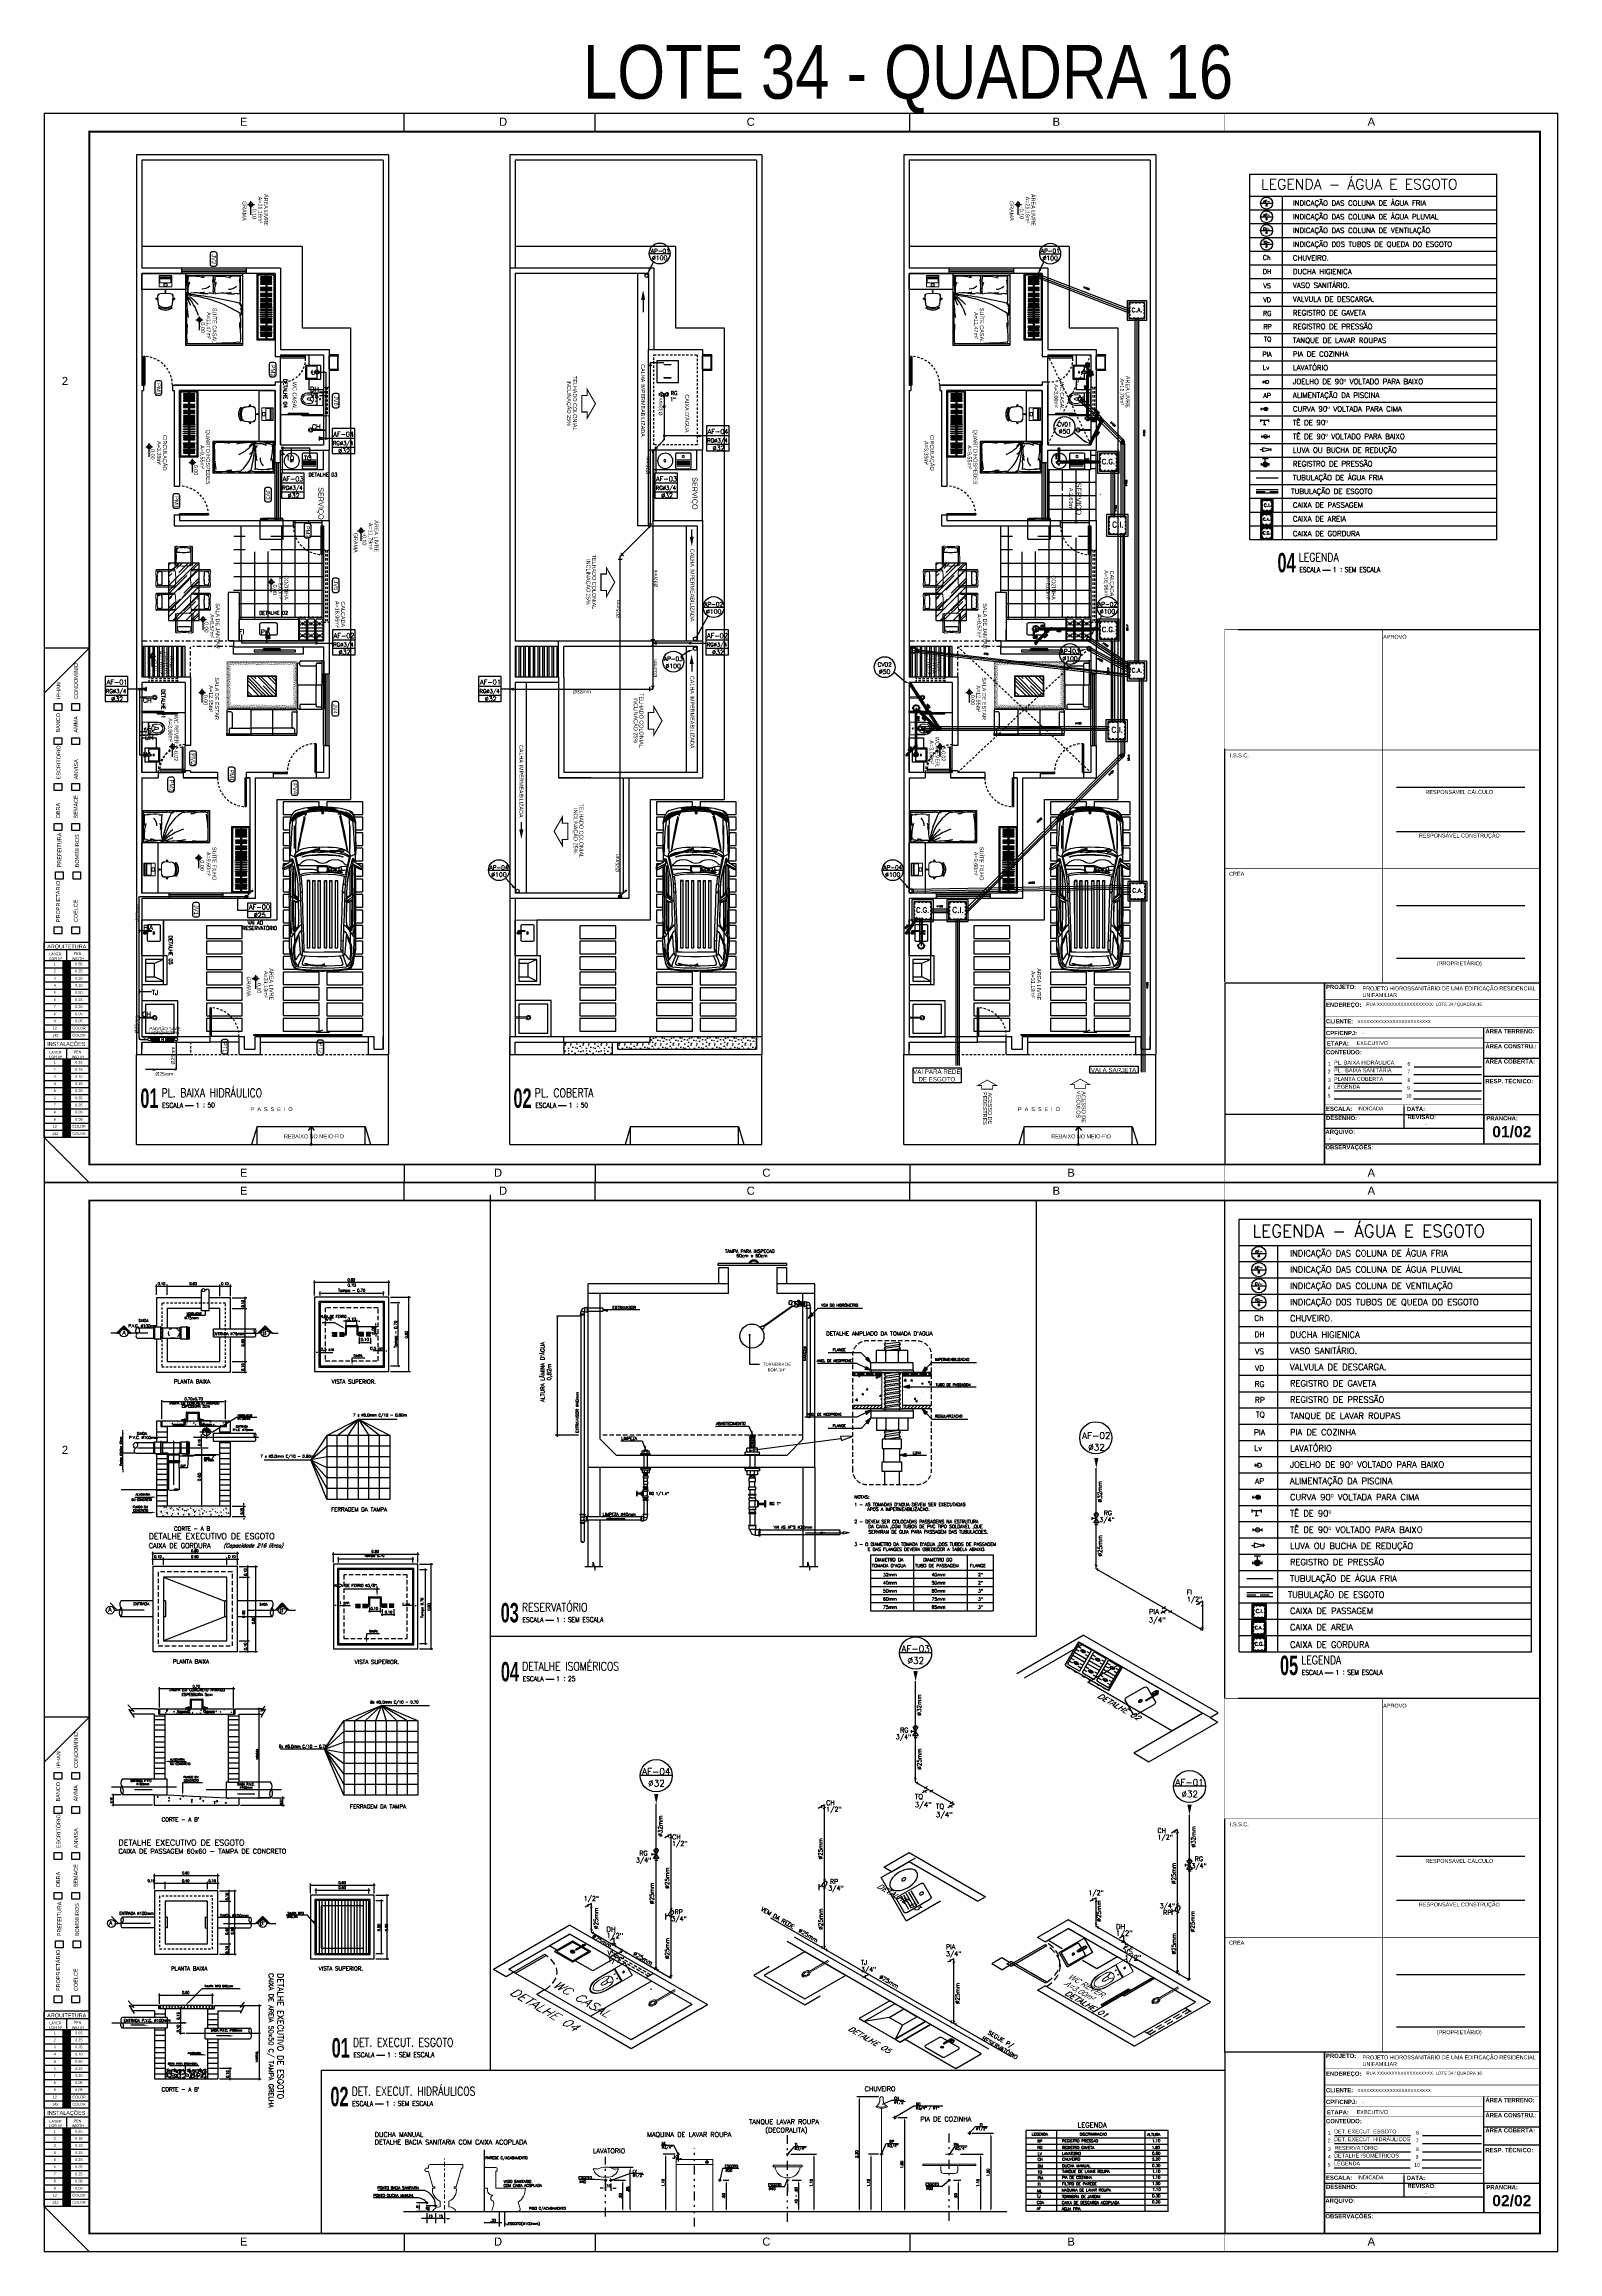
# Model space of a CAD drawing. Header units: millimetres. Extents: x 3923 to 4120, y 744 to 867.
# Drawn here: x 4036.3 to 4120.4, y 744 to 866.7 of the extents above; entities that cross this region are included whole.
import ezdxf
from ezdxf.enums import TextEntityAlignment as Align

# ---------------------------------------------------------------- set-up
doc = ezdxf.new("R2010")
doc.units = ezdxf.units.MM
for name, pattern in [('AXES', [0.54, 0.3, -0.08, 0.08, -0.08]), ('CENTER2', [28.575, 19.05, -3.175, 3.175, -3.175]), ('CONTINU', [0]), ('DASHDOT2', [0.5, 0.25, -0.125, 0, -0.125]), ('DIVIDE', [1.25, 0.5, -0.25, 0, -0.25, 0, -0.25]), ('HIDDEN', [0.375, 0.25, -0.125]), ('HIDDEN2', [0.1875, 0.125, -0.0625]), ('HIDDENX2', [0.75, 0.5, -0.25])]:
    doc.linetypes.add(name, pattern=pattern)
for name, color, linetype in [('-HIDRO', 8, 'Continuous'), ('A-LAYOUT', 7, 'Continuous'), ('a-pem-m', 6, 'Continuous'), ('A-PEN-B', 5, 'Continuous'), ('A-PEN-C', 4, 'Continuous'), ('A-PEN-G', 3, 'Continuous'), ('A-PEN-M', 6, 'Continuous'), ('A-PEN-R', 1, 'Continuous'), ('A-PEN-W', 7, 'Continuous'), ('A-PEN-Y', 2, 'Continuous'), ('AF', 5, 'Continuous'), ('CERC02', 3, 'Continuous'), ('CONEXAO_AG_FRIA', 2, 'Continuous'), ('CONEXÃO_HIDRÁULICA', 2, 'Continuous'), ('COTA', 7, 'Continuous'), ('COTAS', 7, 'Continuous'), ('COTAS01', 7, 'Continuous'), ('DETALLHES_CAIXAS', 6, 'Continuous'), ('DETALLHES_HIDRAULICO', 4, 'Continuous'), ('Diametro', 2, 'Continuous'), ('DIVERSOS', 1, 'Continuous'), ('E-txt-g', 3, 'Continuous'), ('E-TXT-Y', 2, 'Continuous'), ('Eixo', 4, 'HIDDENX2'), ('ESPECIFICAÇÃO02', 7, 'Continuous'), ('HID-TUBPRIMARIO', 5, 'Continuous'), ('HIDRO 01', 4, 'Continuous'), ('HIDROGRAFIA', 4, 'Continuous'), ('LAYER8', 9, 'Continuous'), ("LINHA - PROJETU'S", 1, 'Continuous'), ('MOB', 251, 'Continuous'), ('MOVEIS', 7, 'Continuous'), ('P2', 1, 'Continuous'), ("PRANCHA - PROJETU'S", 7, 'Continuous'), ('Prumadas_L', 1, 'Continuous'), ('Prumadas_Q', 3, 'Continuous'), ('Prumadas_T', 2, 'Continuous'), ('TEXT', 2, 'Continuous'), ('TEXTO', 3, 'Continuous'), ('Texto-Tubos', 7, 'Continuous'), ('TigreCad', 3, 'Continuous'), ('Tinterno', 9, 'Continuous'), ('TUBELPAREDE', 2, 'Continuous'), ('TUBULACAO', 2, 'Continuous'), ('TUBULAÇÃO_ESGOTO', 5, 'Continuous'), ('TUBULAÇÃO_HIDRÁULICA', 5, 'Continuous'), ('TXT_0', 7, 'Continuous'), ('TXT_1', 2, 'Continuous'), ('TXT_2', 6, 'Continuous')]:
    doc.layers.add(name, color=color, linetype=linetype)
for name, color, linetype, lineweight in [('BLOCOS HIDRAULICA', 4, 'Continuous', 9), ('E-Lay-9', 9, 'Continuous', 9), ('E-Txt-W', 7, 'Continuous', 20), ('estofado', 7, 'Continuous', 25)]:
    doc.layers.add(name, color=color, linetype=linetype, lineweight=lineweight)
doc.styles.add('100-25', font='ROMANS.shx', dxfattribs={"height": 0.12})
doc.styles.add('ADITIVOCAD', font='ROMANS.shx')
doc.styles.add('ARIAL', font='arial.ttf', dxfattribs={"height": 2})
doc.styles.add('CARIMBO_DADOS', font='arial.ttf', dxfattribs={"height": 0.1})
doc.styles.add('F2', font='ARIALN.TTF')
doc.styles.add('HELVET', font='HELVET.SHX')
doc.styles.add('R80', font='simplex.shx', dxfattribs={"height": 12})
doc.styles.add('REG140', font='romans.shx', dxfattribs={"width": 0.8, "height": 0.35})
doc.styles.add('REG60', font='romans.shx', dxfattribs={"width": 0.8, "height": 0.15})
doc.styles.add('REG80', font='romans.shx', dxfattribs={"width": 0.8, "height": 0.2})
doc.styles.add('ROMANS', font='romans__.ttf', dxfattribs={"height": 0.1})
doc.styles.add('SANSSERIF2', font='sanssb__.ttf', dxfattribs={"width": 0.8})
doc.styles.get("Standard").update_dxf_attribs({"font": 'arial.ttf'})
doc.styles.add('TCTUBOS-TXT', font='txt.shx')
doc.dimstyles.new('COTAS_EXTERNAS', dxfattribs={"dimtxt": 0.1, "dimasz": 0.01, "dimexe": 0, "dimexo": 0, "dimgap": 0.07, "dimtad": 1, "dimzin": 5, "dimdsep": 46, "dimtxsty": 'CARIMBO_DADOS', "dimblk1": 'CIRCULOS', "dimblk2": 'CIRCULOS', "dimsah": 1, "dimcen": 0, "dimse1": 1, "dimse2": 1, "dimclrd": 8, "dimclre": 8, "dimclrt": 230, "dimadec": 0, "dimazin": 0, "dimtfac": 100, "dimtix": 1, "dimtmove": 2, "dimatfit": 3, "dimldrblk": 'CIRCULOS', "dimfxl": 1, "dimtolj": 1, "dimtzin": 5, "dimarcsym": 0})
pattern_1 = [(360, (2676.90474, 720.067), (2e-16, 0.75), []), (90, (2676.90474, 720.067), (-0.75, 2e-16), [])]

# ---------------------------------------------------------------- blocks, each defined once
blk = doc.blocks.new('ADFSGASDFG')
at = {"layer": "PRANCHA - PROJETU'S"}
h = blk.add_hatch(color=1, dxfattribs=at)
h.set_gradient(color1=(255, 0, 0), color2=(255, 0, 0), tint=1)
h.paths.add_polyline_path([(278.03, 60.27), (277.63, 60.27), (277.63, 59.87), (278.03, 59.87)])
h = blk.add_hatch(color=1, dxfattribs=at)
h.set_gradient(color1=(255, 255, 0), color2=(255, 255, 0), tint=1)
h.paths.add_polyline_path([(278.03, 59.47), (278.03, 59.87), (277.63, 59.87), (277.63, 59.47)])
h = blk.add_hatch(color=1, dxfattribs=at)
h.set_gradient(color1=(0, 255, 0), color2=(0, 255, 0), tint=1)
h.paths.add_polyline_path([(278.03, 59.47), (277.63, 59.47), (277.63, 59.08), (278.03, 59.08)])
h = blk.add_hatch(color=1, dxfattribs=at)
h.set_gradient(color1=(0, 255, 255), color2=(0, 255, 255), tint=1)
h.paths.add_polyline_path([(278.03, 59.08), (277.63, 59.08), (277.63, 58.68), (278.03, 58.68)])
h = blk.add_hatch(color=1, dxfattribs=at)
h.set_gradient(color1=(0, 0, 255), color2=(0, 0, 255), tint=1)
h.paths.add_polyline_path([(278.03, 58.68), (277.63, 58.68), (277.63, 58.29), (278.03, 58.29)])
h = blk.add_hatch(color=1, dxfattribs=at)
h.set_gradient(color1=(255, 0, 255), color2=(255, 0, 255), tint=1)
h.paths.add_polyline_path([(278.03, 58.29), (277.63, 58.29), (277.63, 57.89), (278.03, 57.89)])
h = blk.add_hatch(color=1, dxfattribs=at)
h.set_gradient(color1=(255, 255, 255), tint=1)
h.paths.add_polyline_path([(278.03, 57.89), (277.63, 57.89), (277.63, 57.49), (278.03, 57.49)])
h = blk.add_hatch(color=1, dxfattribs=at)
h.set_gradient(color1=(128, 128, 128), color2=(128, 128, 128), tint=1)
h.paths.add_polyline_path([(278.03, 57.49), (277.63, 57.49), (277.63, 57.1), (278.03, 57.1)])
h = blk.add_hatch(color=1, dxfattribs=at)
h.set_gradient(color1=(192, 192, 192), color2=(192, 192, 192), tint=1)
h.paths.add_polyline_path([(278.03, 57.1), (277.63, 57.1), (277.63, 56.7), (278.03, 56.7)])
h = blk.add_hatch(color=1, dxfattribs=at)
h.set_gradient(color1=(204, 0, 0), color2=(204, 0, 0), tint=1)
h.paths.add_polyline_path([(278.03, 56.31), (278.03, 56.7), (277.63, 56.7), (277.63, 56.31)])
h = blk.add_hatch(color=1, dxfattribs=at)
h.set_gradient(color1=(0, 153, 204), color2=(0, 153, 204), tint=1)
h.paths.add_polyline_path([(278.03, 56.31), (277.63, 56.31), (277.63, 55.91), (278.03, 55.91)])
h = blk.add_hatch(color=1, dxfattribs=at)
h.set_gradient(color1=(255, 0, 0), color2=(255, 0, 0), tint=1)
h.paths.add_polyline_path([(278.03, 54.8), (277.63, 54.8), (277.63, 54.41), (278.03, 54.41)])
h = blk.add_hatch(color=1, dxfattribs=at)
h.set_gradient(color1=(255, 255, 0), color2=(255, 255, 0), tint=1)
h.paths.add_polyline_path([(278.03, 54.01), (278.03, 54.41), (277.63, 54.41), (277.63, 54.01)])
h = blk.add_hatch(color=1, dxfattribs=at)
h.set_gradient(color1=(0, 255, 0), color2=(0, 255, 0), tint=1)
h.paths.add_polyline_path([(278.03, 54.01), (277.63, 54.01), (277.63, 53.61), (278.03, 53.61)])
h = blk.add_hatch(color=1, dxfattribs=at)
h.set_gradient(color1=(0, 255, 255), color2=(0, 255, 255), tint=1)
h.paths.add_polyline_path([(278.03, 53.61), (277.63, 53.61), (277.63, 53.22), (278.03, 53.22)])
h = blk.add_hatch(color=1, dxfattribs=at)
h.set_gradient(color1=(0, 0, 255), color2=(0, 0, 255), tint=1)
h.paths.add_polyline_path([(278.03, 53.22), (277.63, 53.22), (277.63, 52.82), (278.03, 52.82)])
h = blk.add_hatch(color=1, dxfattribs=at)
h.set_gradient(color1=(255, 0, 255), color2=(255, 0, 255), tint=1)
h.paths.add_polyline_path([(278.03, 52.82), (277.63, 52.82), (277.63, 52.43), (278.03, 52.43)])
h = blk.add_hatch(color=1, dxfattribs=at)
h.set_gradient(color1=(255, 255, 255), tint=1)
h.paths.add_polyline_path([(278.03, 52.43), (277.63, 52.43), (277.63, 52.03), (278.03, 52.03)])
h = blk.add_hatch(color=1, dxfattribs=at)
h.set_gradient(color1=(128, 128, 128), color2=(128, 128, 128), tint=1)
h.paths.add_polyline_path([(278.03, 52.03), (277.63, 52.03), (277.63, 51.63), (278.03, 51.63)])
h = blk.add_hatch(color=1, dxfattribs=at)
h.set_gradient(color1=(192, 192, 192), color2=(192, 192, 192), tint=1)
h.paths.add_polyline_path([(278.03, 51.63), (277.63, 51.63), (277.63, 51.24), (278.03, 51.24)])
h = blk.add_hatch(color=1, dxfattribs=at)
h.set_gradient(color1=(204, 0, 0), color2=(204, 0, 0), tint=1)
h.paths.add_polyline_path([(278.03, 50.84), (278.03, 51.24), (277.63, 51.24), (277.63, 50.84)])
h = blk.add_hatch(color=1, dxfattribs=at)
h.set_gradient(color1=(0, 153, 204), color2=(0, 153, 204), tint=1)
h.paths.add_polyline_path([(278.03, 50.84), (277.63, 50.84), (277.63, 50.45), (278.03, 50.45)])
at = {"layer": "PRANCHA - PROJETU'S", "color": 1}
for p, q in [((360.68, 107.35), (276.58, 107.35)), ((276.58, 107.35), (276.58, 47.95)), ((296.58, 106.35), (296.58, 107.35)), ((307.18, 106.35), (307.18, 107.35)), ((360.68, 47.95), (360.68, 107.35)), ((279.08, 77.65), (276.58, 75.15)), ((279.08, 77.65), (276.58, 77.65)), ((279.08, 47.95), (276.58, 50.45)), ((276.58, 47.95), (360.68, 47.95)), ((296.58, 48.95), (296.58, 47.95)), ((307.18, 48.95), (307.18, 47.95)), ((307.18, 48.95), (307.18, 47.95))]:
    blk.add_line(p, q, dxfattribs=at)
at = {"layer": "PRANCHA - PROJETU'S"}
for p, q in [((279.09, 61.3), (276.58, 61.3)), ((276.58, 55.91), (276.58, 61.27)), ((279.09, 60.88), (276.58, 60.88)), ((279.09, 60.88), (276.58, 60.88)), ((279.09, 60.27), (276.58, 60.27)), ((277.63, 55.91), (277.63, 60.27)), ((277.83, 60.27), (277.83, 60.88)), ((278.03, 55.91), (278.03, 60.27)), ((279.09, 60.88), (279.09, 55.91)), ((279.09, 59.87), (276.58, 59.87)), ((279.09, 59.47), (276.58, 59.47)), ((279.09, 59.08), (276.58, 59.08)), ((279.09, 58.68), (276.58, 58.68)), ((279.09, 58.29), (276.58, 58.29)), ((279.09, 57.89), (276.58, 57.89)), ((279.09, 57.49), (276.58, 57.49)), ((279.09, 57.1), (276.58, 57.1)), ((279.09, 56.7), (276.58, 56.7)), ((279.09, 56.31), (276.58, 56.31)), ((279.09, 55.91), (276.58, 55.91)), ((279.09, 55.41), (276.58, 55.41)), ((276.58, 50.45), (276.58, 55.41)), ((277.83, 54.8), (277.83, 55.41)), ((279.09, 55.41), (279.09, 50.45)), ((279.09, 54.8), (276.58, 54.8)), ((279.09, 54.41), (276.58, 54.41)), ((279.09, 54.01), (276.58, 54.01)), ((277.63, 50.45), (277.63, 54.8)), ((278.03, 50.45), (278.03, 54.8)), ((279.09, 53.61), (276.58, 53.61)), ((279.09, 53.22), (276.58, 53.22)), ((279.09, 52.82), (276.58, 52.82)), ((279.09, 52.43), (276.58, 52.43)), ((279.09, 52.03), (276.58, 52.03)), ((279.09, 51.63), (276.58, 51.63)), ((279.09, 51.24), (276.58, 51.24)), ((279.09, 50.84), (276.58, 50.84)), ((279.09, 50.45), (276.58, 50.45))]:
    blk.add_line(p, q, dxfattribs=at)
at = {"layer": "PRANCHA - PROJETU'S", "color": 4, "const_width": 0.1}
blk.add_lwpolyline([(279.08, 106.35), (359.68, 106.35), (359.68, 48.95), (279.08, 48.95)], close=True, dxfattribs=at)
at = {"layer": "PRANCHA - PROJETU'S"}
for points in [[(277.13, 74.57), (277.55, 74.57), (277.55, 74.19), (277.13, 74.19)], [(278.11, 74.57), (278.53, 74.57), (278.53, 74.19), (278.11, 74.19)], [(277.13, 72.67), (277.55, 72.67), (277.55, 72.29), (277.13, 72.29)], [(278.11, 72.67), (278.53, 72.67), (278.53, 72.29), (278.11, 72.29)], [(277.13, 70.12), (277.55, 70.12), (277.55, 69.73), (277.13, 69.73)], [(278.11, 70.12), (278.53, 70.12), (278.53, 69.73), (278.11, 69.73)], [(277.13, 67.9), (277.55, 67.9), (277.55, 67.52), (277.13, 67.52)], [(278.11, 67.9), (278.53, 67.9), (278.53, 67.52), (278.11, 67.52)], [(277.2, 65.21), (277.62, 65.21), (277.62, 64.82), (277.2, 64.82)], [(278.18, 65.21), (278.59, 65.21), (278.59, 64.82), (278.18, 64.82)], [(277.13, 62.16), (277.55, 62.16), (277.55, 61.77), (277.13, 61.77)], [(278.11, 62.16), (278.53, 62.16), (278.53, 61.77), (278.11, 61.77)]]:
    blk.add_lwpolyline(points, close=True, dxfattribs=at)
at = {"layer": "PRANCHA - PROJETU'S", "color": 50, "linetype": 'Continuous', "style": 'ARIAL'}
for s, p in [('E', (287.66, 106.9)), ('D', (302.07, 106.9)), ('C', (315.83, 106.9)), ('2', (277.73, 92.5)), ('E', (287.66, 48.5)), ('D', (301.79, 48.5)), ('C', (316.7, 48.5)), ('C', (316.7, 48.5))]:
    blk.add_text(s, height=0.45, dxfattribs=at).set_placement(p, align=Align.MIDDLE)
at = {"layer": "PRANCHA - PROJETU'S", "color": 2, "style": 'ARIAL'}
for s, height, p in [('CONDOMÍNIO', 0.217, (278.23, 74.82)), ('IPHAN', 0.217, (277.26, 74.82)), ('BANCO', 0.217, (277.24, 72.96)), ('AMMA', 0.217, (278.22, 72.96)), ('ESCRITÓRIO', 0.217, (277.26, 70.36)), ('ANVISA', 0.217, (278.23, 70.36)), ('OBRA', 0.217, (277.24, 68.19)), ('SEMACE', 0.217, (278.22, 68.19)), ('PREFEITURA', 0.217, (277.31, 65.47)), ('BOMBEIROS', 0.217, (278.29, 65.47)), ('PROPRIETÁRIO', 0.2168, (277.24, 62.43)), ('COELCE', 0.217, (278.22, 62.43))]:
    blk.add_text(s, height=height, rotation=90, dxfattribs=at).set_placement(p, align=Align.TOP_LEFT)
for s, p in [('ARQUITETURA', (276.74, 61.18)), ('INSTALAÇÕES', (276.74, 55.76))]:
    blk.add_text(s, height=0.2168, dxfattribs=at).set_placement(p, align=Align.TOP_LEFT)
at = {"layer": "PRANCHA - PROJETU'S", "style": 'ARIAL'}
for s, p in [('COR Nº', (276.83, 60.47)), ('LAYER', (276.86, 60.72)), ('1', (277.1, 60.17)), ('WIDTH', (278.11, 60.47)), ('PEN', (278.21, 60.75)), ('0.65', (278.3, 60.17)), ('2', (277.1, 59.78)), ('3', (277.1, 59.38)), ('4', (277.1, 58.99)), ('0.25', (278.3, 59.78)), ('0.35', (278.3, 59.38)), ('0.10', (278.3, 58.99)), ('5', (277.1, 58.59)), ('6', (277.1, 58.19)), ('7', (277.1, 57.8)), ('0.50', (278.3, 58.59)), ('0.15', (278.3, 58.19)), ('0.20', (278.3, 57.8)), ('12', (277.05, 56.61)), ('8', (277.1, 57.4)), ('9', (277.1, 57.01)), ('COLOR', (278.14, 56.61)), ('0.05', (278.3, 57.4)), ('0.05', (278.3, 57.01)), ('LAYER', (276.86, 55.26)), ('142', (277.02, 56.21)), ('COLOR', (278.14, 56.21)), ('PEN', (278.21, 55.28)), ('COR Nº', (276.83, 55.01)), ('2', (277.1, 54.31)), ('1', (277.1, 54.71)), ('WIDTH', (278.11, 55.01)), ('0.25', (278.3, 54.71)), ('0.18', (278.3, 54.31)), ('3', (277.1, 53.92)), ('4', (277.1, 53.52)), ('5', (277.1, 53.13)), ('0.10', (278.3, 53.92)), ('0.15', (278.3, 53.52)), ('0.25', (278.3, 53.13)), ('6', (277.1, 52.73)), ('7', (277.1, 52.33)), ('8', (277.1, 51.94)), ('9', (277.1, 51.54)), ('0.35', (278.3, 52.73)), ('0.25', (278.3, 52.33)), ('0.09', (278.3, 51.94)), ('0.09', (278.3, 51.54)), ('142', (277.02, 50.75)), ('12', (277.05, 51.15)), ('COLOR', (278.14, 51.15)), ('COLOR', (278.14, 50.75))]:
    blk.add_text(s, height=0.148, dxfattribs=at).set_placement(p, align=Align.TOP_LEFT)
blk = doc.blocks.new('CRBODADOSÇ')
at = {"layer": "PRANCHA - PROJETU'S", "color": 3}
blk.add_line((164.83, 196.92), (165.29, 196.92), dxfattribs=at)
at = {"layer": "PRANCHA - PROJETU'S", "color": 3, "style": 'REG80', "width": 0.8}
for s, p in [('ESCALA', (163.55, 196.8)), ('1', (165.41, 196.8)), (':', (165.83, 196.84))]:
    blk.add_text(s, height=0.27, dxfattribs=at).set_placement(p)
at = {"layer": "PRANCHA - PROJETU'S", "style": 'SANSSERIF2', "width": 0.6}
blk.add_attdef('00', text='', height=1.08, dxfattribs=at).set_placement((162.84, 196.79), align=Align.CENTER)
at = {"layer": "PRANCHA - PROJETU'S", "color": 2, "style": 'REG140', "width": 0.8}
for tag, p in [('DESENHO', (163.52, 197.39)), ('PROJETO', (163.52, 198.07))]:
    blk.add_attdef(tag, p, '', height=0.472, dxfattribs=at)
at = {"layer": "PRANCHA - PROJETU'S", "color": 3, "style": 'REG80', "width": 0.8}
blk.add_attdef('ESCALA', (166.07, 196.81), '', height=0.27, dxfattribs=at)
blk = doc.blocks.new('Adh_Afn')
blk.add_line((-0.25, 0), (0.25, 0))
blk.add_circle((0, 0), 0.25)
at = {"flags": 8}
for tag, p in [('$AF', (0, 0.07)), ('$DIAM', (0, -0.091))]:
    blk.add_attdef(tag, text='', height=0.1, dxfattribs=at).set_placement(p, align=Align.MIDDLE)
blk = doc.blocks.new('ADH_HIUTILIZ1')
blk.add_line((0.12, 0), (0.12, 0))
at = {"flags": 8}
blk.add_attdef('$N', text='', height=0.09, dxfattribs=at).set_placement((0.226, 0.042), align=Align.MIDDLE)
blk = doc.blocks.new('Adh_cx_j90b')
blk.add_lwpolyline([(-0.068, 0.022), (-0.068, -0.022), (-0.068, 0), (-0.006, 0)])
blk.add_circle((0, 0), 0.0359)
blk = doc.blocks.new('Adh_cx_c90c')
h = blk.add_hatch()
h.set_pattern_fill('_U', color=256, scale=0.002, angle=45, style=0, double=1, pattern_type=0)
h.set_pattern_definition([(45, (-6.0733674, -5.0413484), (-0.00141421356, 0.00141421356), []), (135, (-6.0733674, -5.0413484), (-0.00141421356, -0.00141421356), [])])
h.paths.add_polyline_path([(-0.017, 0, 1), (0.017, 0, 1)])
blk.add_lwpolyline([(-0.088, 0.022), (-0.088, -0.023), (-0.088, 0), (-0.036, 0)])
for radius in [0.0359, 0.017]:
    blk.add_circle((0, 0), radius)
blk = doc.blocks.new('Adh_cx_te90')
for p, q in [((-0.075, -0.0225), (-0.075, 0.0225)), ((0.075, 0), (-0.075, 0)), ((0, -0.075), (0, 0)), ((0.075, 0), (0.075, 0.0225)), ((0.075, 0.0225), (0.075, -0.0225)), ((-0.0225, -0.075), (0.0225, -0.075))]:
    blk.add_line(p, q)
blk = doc.blocks.new('Adh_cx_te90b')
for p, q in [((-0.078, 0.0225), (-0.078, -0.0225)), ((-0.078, 0), (0.078, 0)), ((0.078, -0.0225), (0.078, 0.0225))]:
    blk.add_line(p, q)
blk.add_circle((0, 0), 0.0359)
blk = doc.blocks.new('Adh_cx_lvr')
for p, q in [((0, 0), (-0.15, 0.0375)), ((-0.15, 0.0375), (-0.15, -0.0375)), ((-0.15, -0.0375), (0, 0)), ((0, 0.0225), (0, -0.0225)), ((-0.195, 0), (-0.15, 0)), ((0.0225, 0), (0, 0))]:
    blk.add_line(p, q)
blk = doc.blocks.new('Adh_acs_rg')
h = blk.add_hatch()
h.set_pattern_fill('_U', color=256, scale=0.002, angle=45, style=0, double=1)
h.set_pattern_definition([(45, (-7.4131718, -5.1711377), (-0.00141421356, 0.00141421356), []), (135, (-7.4131718, -5.1711377), (-0.00141421356, -0.00141421356), [])])
h.paths.add_polyline_path([(-0.046, 0, 1), (0.046, 0, 1)])
for p, q in [((-0.078, 0.022), (-0.078, -0.022)), ((0.053, 0.108), (-0.053, 0.108)), ((0, 0.046), (0, 0.108)), ((0.078, -0.022), (0.078, 0.022)), ((-0.078, 0), (-0.046, 0)), ((0.046, 0), (0.078, 0))]:
    blk.add_line(p, q)
blk.add_circle((0, 0), 0.046)
blk = doc.blocks.new('Adhs_RefTbl')
at = {"color": 0, "linetype": 'ByBlock', "ltscale": 0.5}
blk.add_line((-0.321, 0), (0.321, 0), dxfattribs=at)
blk = doc.blocks.new('inp_cx')
for p, q in [((40, 40), (-40, 40)), ((-40, 40), (-40, -40)), ((40, -40), (40, 40)), ((-40, -40), (40, -40))]:
    blk.add_line(p, q)
at = {"color": 1, "linetype": 'Continuous', "ltscale": 0.5}
for p, q in [((33, 33), (-33, 33)), ((-33, 33), (-33, -33)), ((33, -33), (33, 33)), ((-33, -33), (33, -33))]:
    blk.add_line(p, q, dxfattribs=at)
at = {"color": 1, "linetype": 'HIDDEN', "ltscale": 0.5}
for p, q in [((30, 30), (-30, 30)), ((-30, 30), (-30, -30)), ((30, -30), (30, 30)), ((-30, -30), (30, -30))]:
    blk.add_line(p, q, dxfattribs=at)
at = {"style": 'R80'}
blk.add_text('C.I.', height=20.59, dxfattribs=at).set_placement((-19.6, -7.5))
blk = doc.blocks.new('_cxgordu')
for p, q in [((40, 40), (-40, 40)), ((-40, 40), (-40, -40)), ((40, -40), (40, 40)), ((-40, -40), (40, -40))]:
    blk.add_line(p, q)
at = {"color": 1, "linetype": 'Continuous', "ltscale": 0.5}
for p, q in [((33, 33), (-33, 33)), ((-33, 33), (-33, -33)), ((33, -33), (33, 33)), ((-33, -33), (33, -33))]:
    blk.add_line(p, q, dxfattribs=at)
at = {"color": 1, "linetype": 'HIDDEN', "ltscale": 0.5}
for p, q in [((30, 30), (-30, 30)), ((-30, 30), (-30, -30)), ((30, -30), (30, 30)), ((-30, -30), (30, -30))]:
    blk.add_line(p, q, dxfattribs=at)
at = {"style": 'R80'}
blk.add_text('C.G.', height=18.48, dxfattribs=at).set_placement((-24.3, -6.9))
blk = doc.blocks.new('_cxareia')
for p, q in [((40, 40), (-40, 40)), ((-40, 40), (-40, -40)), ((40, -40), (40, 40)), ((-40, -40), (40, -40))]:
    blk.add_line(p, q)
at = {"color": 1, "linetype": 'Continuous', "ltscale": 0.5}
for p, q in [((33, 33), (-33, 33)), ((-33, 33), (-33, -33)), ((33, -33), (33, 33)), ((-33, -33), (33, -33))]:
    blk.add_line(p, q, dxfattribs=at)
at = {"color": 1, "linetype": 'HIDDEN', "ltscale": 0.5}
for p, q in [((30, 30), (-30, 30)), ((-30, 30), (-30, -30)), ((30, -30), (30, 30)), ((-30, -30), (30, -30))]:
    blk.add_line(p, q, dxfattribs=at)
at = {"style": 'R80'}
blk.add_text('C.A.', height=17.28, dxfattribs=at).set_placement((-22, -6.1))
blk = doc.blocks.new('*X860')
at = {"color": 0}
for p, q in [((189.81, 137.78), (190.14, 138.11)), ((189.82, 137.85), (190.07, 138.1)), ((189.87, 137.95), (189.97, 138.05)), ((189.91, 137.83), (190.18, 138.1)), ((189.98, 137.85), (190.18, 138.05)), ((190.03, 137.85), (190.18, 138)), ((190.07, 137.84), (190.18, 137.94)), ((190.11, 137.82), (190.18, 137.89)), ((190.14, 137.8), (190.18, 137.84)), ((190.17, 137.78), (190.18, 137.78)), ((190.18, 138.1), (190.19, 138.12)), ((190.18, 138.05), (190.24, 138.11)), ((190.18, 138), (190.29, 138.1)), ((190.18, 137.94), (190.32, 138.09)), ((190.18, 137.89), (190.36, 138.07)), ((190.18, 137.84), (190.39, 138.05)), ((190.18, 137.78), (190.42, 138.03)), ((190.2, 137.75), (190.45, 138)), ((190.23, 137.72), (190.24, 137.74)), ((190.24, 137.74), (190.48, 137.97)), ((190.26, 137.7), (190.3, 137.74)), ((190.29, 137.69), (190.35, 137.74)), ((190.3, 137.74), (190.5, 137.94)), ((190.33, 137.67), (190.4, 137.74)), ((190.35, 137.74), (190.52, 137.91)), ((190.38, 137.67), (190.46, 137.74)), ((190.4, 137.74), (190.53, 137.87)), ((190.43, 137.67), (190.51, 137.74)), ((190.46, 137.74), (190.55, 137.83)), ((190.5, 137.68), (190.56, 137.74)), ((190.51, 137.74), (190.55, 137.79))]:
    blk.add_line(p, q, dxfattribs=at)
blk = doc.blocks.new('*X861')
at = {"color": 0}
for p, q in [((101.59, 65.46), (101.92, 65.79)), ((101.61, 65.46), (101.93, 65.78)), ((101.63, 65.46), (101.94, 65.77)), ((101.64, 65.46), (101.95, 65.76)), ((101.66, 65.46), (101.96, 65.75)), ((101.91, 65.64), (101.84, 65.71)), ((101.85, 65.63), (101.97, 65.75)), ((101.93, 65.64), (101.85, 65.72)), ((101.94, 65.64), (101.86, 65.73)), ((101.87, 65.64), (101.98, 65.74)), ((101.97, 65.64), (101.87, 65.74)), ((101.99, 65.63), (101.87, 65.74)), ((102.04, 65.6), (101.88, 65.75)), ((102.2, 65.46), (101.89, 65.76)), ((102.22, 65.46), (101.9, 65.77)), ((101.9, 65.64), (101.98, 65.73)), ((102.23, 65.46), (101.91, 65.78)), ((102.25, 65.46), (101.92, 65.79)), ((101.92, 65.64), (101.99, 65.72)), ((101.93, 65.64), (102, 65.71)), ((101.6, 65.46), (101.59, 65.46)), ((101.61, 65.46), (101.6, 65.47)), ((101.63, 65.46), (101.61, 65.48)), ((101.65, 65.46), (101.62, 65.49)), ((101.67, 65.46), (101.63, 65.5)), ((101.69, 65.46), (101.64, 65.51)), ((101.72, 65.46), (101.65, 65.52)), ((101.7, 65.46), (101.65, 65.51)), ((101.74, 65.46), (101.66, 65.53)), ((101.74, 65.47), (101.67, 65.54)), ((101.74, 65.49), (101.68, 65.55)), ((101.68, 65.46), (101.75, 65.53)), ((101.74, 65.5), (101.69, 65.56)), ((101.75, 65.52), (101.7, 65.57)), ((101.7, 65.46), (101.74, 65.5)), ((101.75, 65.53), (101.71, 65.58)), ((101.71, 65.46), (101.74, 65.48)), ((101.76, 65.55), (101.72, 65.59)), ((101.76, 65.54), (101.72, 65.59)), ((101.77, 65.56), (101.73, 65.6)), ((101.73, 65.46), (101.74, 65.46)), ((101.78, 65.57), (101.74, 65.61)), ((101.79, 65.58), (101.75, 65.62)), ((101.8, 65.59), (101.76, 65.63)), ((101.81, 65.6), (101.77, 65.64)), ((101.82, 65.61), (101.78, 65.65)), ((101.83, 65.62), (101.79, 65.66)), ((101.85, 65.63), (101.8, 65.67)), ((101.84, 65.62), (101.8, 65.67)), ((101.86, 65.63), (101.81, 65.68)), ((101.88, 65.64), (101.82, 65.69)), ((101.89, 65.64), (101.83, 65.7)), ((101.95, 65.64), (102.01, 65.7)), ((101.96, 65.64), (102.02, 65.69)), ((101.98, 65.63), (102.03, 65.68)), ((101.99, 65.63), (102.04, 65.68)), ((102, 65.62), (102.05, 65.67)), ((102.01, 65.62), (102.06, 65.66)), ((102.03, 65.61), (102.06, 65.65)), ((102.04, 65.6), (102.07, 65.64)), ((102.05, 65.59), (102.08, 65.63)), ((102.05, 65.59), (102.09, 65.62)), ((102.06, 65.58), (102.1, 65.61)), ((102.07, 65.57), (102.11, 65.6)), ((102.18, 65.46), (102.07, 65.57)), ((102.08, 65.56), (102.12, 65.6)), ((102.08, 65.54), (102.13, 65.59)), ((102.09, 65.53), (102.14, 65.58)), ((102.09, 65.52), (102.14, 65.57)), ((102.16, 65.46), (102.09, 65.53)), ((102.1, 65.51), (102.15, 65.56)), ((102.1, 65.49), (102.16, 65.55)), ((102.1, 65.48), (102.17, 65.54)), ((102.14, 65.46), (102.1, 65.5)), ((102.13, 65.46), (102.1, 65.48)), ((102.11, 65.46), (102.18, 65.53)), ((102.11, 65.46), (102.11, 65.46)), ((102.12, 65.46), (102.19, 65.52)), ((102.14, 65.46), (102.2, 65.52)), ((102.16, 65.46), (102.21, 65.51)), ((102.17, 65.46), (102.21, 65.5)), ((102.19, 65.46), (102.22, 65.49)), ((102.21, 65.46), (102.23, 65.48)), ((102.23, 65.46), (102.24, 65.47)), ((102.24, 65.46), (102.25, 65.46))]:
    blk.add_line(p, q, dxfattribs=at)
blk = doc.blocks.new('*X858')
at = {"color": 0}
for p, q in [((101.59, 65.46), (101.92, 65.79)), ((101.61, 65.46), (101.93, 65.78)), ((101.63, 65.46), (101.94, 65.77)), ((101.64, 65.46), (101.95, 65.76)), ((101.66, 65.46), (101.96, 65.75)), ((101.91, 65.64), (101.84, 65.71)), ((101.85, 65.63), (101.97, 65.75)), ((101.93, 65.64), (101.85, 65.72)), ((101.94, 65.64), (101.86, 65.73)), ((101.87, 65.64), (101.98, 65.74)), ((101.97, 65.64), (101.87, 65.74)), ((101.99, 65.63), (101.87, 65.74)), ((102.04, 65.6), (101.88, 65.75)), ((102.2, 65.46), (101.89, 65.76)), ((102.22, 65.46), (101.9, 65.77)), ((101.9, 65.64), (101.98, 65.73)), ((102.23, 65.46), (101.91, 65.78)), ((102.25, 65.46), (101.92, 65.79)), ((101.92, 65.64), (101.99, 65.72)), ((101.93, 65.64), (102, 65.71)), ((101.6, 65.46), (101.59, 65.46)), ((101.61, 65.46), (101.6, 65.47)), ((101.63, 65.46), (101.61, 65.48)), ((101.65, 65.46), (101.62, 65.49)), ((101.67, 65.46), (101.63, 65.5)), ((101.69, 65.46), (101.64, 65.51)), ((101.72, 65.46), (101.65, 65.52)), ((101.7, 65.46), (101.65, 65.51)), ((101.74, 65.46), (101.66, 65.53)), ((101.74, 65.47), (101.67, 65.54)), ((101.74, 65.49), (101.68, 65.55)), ((101.68, 65.46), (101.75, 65.53)), ((101.74, 65.5), (101.69, 65.56)), ((101.75, 65.52), (101.7, 65.57)), ((101.7, 65.46), (101.74, 65.5)), ((101.75, 65.53), (101.71, 65.58)), ((101.71, 65.46), (101.74, 65.48)), ((101.76, 65.55), (101.72, 65.59)), ((101.76, 65.54), (101.72, 65.59)), ((101.77, 65.56), (101.73, 65.6)), ((101.73, 65.46), (101.74, 65.46)), ((101.78, 65.57), (101.74, 65.61)), ((101.79, 65.58), (101.75, 65.62)), ((101.8, 65.59), (101.76, 65.63)), ((101.81, 65.6), (101.77, 65.64)), ((101.82, 65.61), (101.78, 65.65)), ((101.83, 65.62), (101.79, 65.66)), ((101.85, 65.63), (101.8, 65.67)), ((101.84, 65.62), (101.8, 65.67)), ((101.86, 65.63), (101.81, 65.68)), ((101.88, 65.64), (101.82, 65.69)), ((101.89, 65.64), (101.83, 65.7)), ((101.95, 65.64), (102.01, 65.7)), ((101.96, 65.64), (102.02, 65.69)), ((101.98, 65.63), (102.03, 65.68)), ((101.99, 65.63), (102.04, 65.68)), ((102, 65.62), (102.05, 65.67)), ((102.01, 65.62), (102.06, 65.66)), ((102.03, 65.61), (102.06, 65.65)), ((102.04, 65.6), (102.07, 65.64)), ((102.05, 65.59), (102.08, 65.63)), ((102.05, 65.59), (102.09, 65.62)), ((102.06, 65.58), (102.1, 65.61)), ((102.07, 65.57), (102.11, 65.6)), ((102.18, 65.46), (102.07, 65.57)), ((102.08, 65.56), (102.12, 65.6)), ((102.08, 65.54), (102.13, 65.59)), ((102.09, 65.53), (102.14, 65.58)), ((102.09, 65.52), (102.14, 65.57)), ((102.16, 65.46), (102.09, 65.53)), ((102.1, 65.51), (102.15, 65.56)), ((102.1, 65.49), (102.16, 65.55)), ((102.1, 65.48), (102.17, 65.54)), ((102.14, 65.46), (102.1, 65.5)), ((102.13, 65.46), (102.1, 65.48)), ((102.11, 65.46), (102.18, 65.53)), ((102.11, 65.46), (102.11, 65.46)), ((102.12, 65.46), (102.19, 65.52)), ((102.14, 65.46), (102.2, 65.52)), ((102.16, 65.46), (102.21, 65.51)), ((102.17, 65.46), (102.21, 65.5)), ((102.19, 65.46), (102.22, 65.49)), ((102.21, 65.46), (102.23, 65.48)), ((102.23, 65.46), (102.24, 65.47)), ((102.24, 65.46), (102.25, 65.46))]:
    blk.add_line(p, q, dxfattribs=at)
blk = doc.blocks.new('*X859')
at = {"color": 0}
for p, q in [((101.59, 65.46), (101.92, 65.79)), ((101.61, 65.46), (101.93, 65.78)), ((101.63, 65.46), (101.94, 65.77)), ((101.64, 65.46), (101.95, 65.76)), ((101.66, 65.46), (101.96, 65.75)), ((101.91, 65.64), (101.84, 65.71)), ((101.85, 65.63), (101.97, 65.75)), ((101.93, 65.64), (101.85, 65.72)), ((101.94, 65.64), (101.86, 65.73)), ((101.87, 65.64), (101.98, 65.74)), ((101.97, 65.64), (101.87, 65.74)), ((101.99, 65.63), (101.87, 65.74)), ((102.04, 65.6), (101.88, 65.75)), ((102.2, 65.46), (101.89, 65.76)), ((102.22, 65.46), (101.9, 65.77)), ((101.9, 65.64), (101.98, 65.73)), ((102.23, 65.46), (101.91, 65.78)), ((102.25, 65.46), (101.92, 65.79)), ((101.92, 65.64), (101.99, 65.72)), ((101.93, 65.64), (102, 65.71)), ((101.6, 65.46), (101.59, 65.46)), ((101.61, 65.46), (101.6, 65.47)), ((101.63, 65.46), (101.61, 65.48)), ((101.65, 65.46), (101.62, 65.49)), ((101.67, 65.46), (101.63, 65.5)), ((101.69, 65.46), (101.64, 65.51)), ((101.72, 65.46), (101.65, 65.52)), ((101.7, 65.46), (101.65, 65.51)), ((101.74, 65.46), (101.66, 65.53)), ((101.74, 65.47), (101.67, 65.54)), ((101.74, 65.49), (101.68, 65.55)), ((101.68, 65.46), (101.75, 65.53)), ((101.74, 65.5), (101.69, 65.56)), ((101.75, 65.52), (101.7, 65.57)), ((101.7, 65.46), (101.74, 65.5)), ((101.75, 65.53), (101.71, 65.58)), ((101.71, 65.46), (101.74, 65.48)), ((101.76, 65.55), (101.72, 65.59)), ((101.76, 65.54), (101.72, 65.59)), ((101.77, 65.56), (101.73, 65.6)), ((101.73, 65.46), (101.74, 65.46)), ((101.78, 65.57), (101.74, 65.61)), ((101.79, 65.58), (101.75, 65.62)), ((101.8, 65.59), (101.76, 65.63)), ((101.81, 65.6), (101.77, 65.64)), ((101.82, 65.61), (101.78, 65.65)), ((101.83, 65.62), (101.79, 65.66)), ((101.85, 65.63), (101.8, 65.67)), ((101.84, 65.62), (101.8, 65.67)), ((101.86, 65.63), (101.81, 65.68)), ((101.88, 65.64), (101.82, 65.69)), ((101.89, 65.64), (101.83, 65.7)), ((101.95, 65.64), (102.01, 65.7)), ((101.96, 65.64), (102.02, 65.69)), ((101.98, 65.63), (102.03, 65.68)), ((101.99, 65.63), (102.04, 65.68)), ((102, 65.62), (102.05, 65.67)), ((102.01, 65.62), (102.06, 65.66)), ((102.03, 65.61), (102.06, 65.65)), ((102.04, 65.6), (102.07, 65.64)), ((102.05, 65.59), (102.08, 65.63)), ((102.05, 65.59), (102.09, 65.62)), ((102.06, 65.58), (102.1, 65.61)), ((102.07, 65.57), (102.11, 65.6)), ((102.18, 65.46), (102.07, 65.57)), ((102.08, 65.56), (102.12, 65.6)), ((102.08, 65.54), (102.13, 65.59)), ((102.09, 65.53), (102.14, 65.58)), ((102.09, 65.52), (102.14, 65.57)), ((102.16, 65.46), (102.09, 65.53)), ((102.1, 65.51), (102.15, 65.56)), ((102.1, 65.49), (102.16, 65.55)), ((102.1, 65.48), (102.17, 65.54)), ((102.14, 65.46), (102.1, 65.5)), ((102.13, 65.46), (102.1, 65.48)), ((102.11, 65.46), (102.18, 65.53)), ((102.11, 65.46), (102.11, 65.46)), ((102.12, 65.46), (102.19, 65.52)), ((102.14, 65.46), (102.2, 65.52)), ((102.16, 65.46), (102.21, 65.51)), ((102.17, 65.46), (102.21, 65.5)), ((102.19, 65.46), (102.22, 65.49)), ((102.21, 65.46), (102.23, 65.48)), ((102.23, 65.46), (102.24, 65.47)), ((102.24, 65.46), (102.25, 65.46))]:
    blk.add_line(p, q, dxfattribs=at)
blk = doc.blocks.new('_ArchTick')
at = {"color": 0, "const_width": 0.15}
blk.add_lwpolyline([(-0.5, -0.5), (0.5, 0.5)], dxfattribs=at)
blk = doc.blocks.new('efrgwbhwbnwbwb')
at = {"layer": 'A-PEN-C'}
blk.add_lwpolyline([(952.21, 187.44), (952.24, 187.41), (952.25, 187.39), (952.25, 187.36), (952.25, 187.32), (952.24, 187.28), (952.22, 187.21), (952.19, 187.19), (952.18, 187.17), (952.17, 187.17), (951.93, 187.2), (951.88, 187.13), (951.83, 187.14), (951.82, 187.14), (951.79, 187.12), (951.78, 187.12), (951.75, 187.12), (951.75, 187.12), (951.74, 187.12), (951.73, 187.12), (951.72, 187.12), (951.72, 187.13), (951.71, 187.13), (951.71, 187.13), (951.7, 187.14), (951.7, 187.15), (951.7, 187.16), (951.69, 187.16), (951.69, 187.18), (951.69, 187.19), (951.69, 187.2), (951.69, 187.2), (951.69, 187.21), (951.68, 187.22), (951.69, 187.23), (951.69, 187.23), (951.69, 187.24), (951.69, 187.24), (951.69, 187.25), (951.69, 187.25), (951.67, 187.25), (951.67, 187.25), (951.66, 187.24), (951.66, 187.24), (951.65, 187.22), (951.64, 187.2), (951.62, 187.19), (951.62, 187.17), (951.61, 187.17), (951.58, 187.17), (951.56, 187.17), (951.55, 187.17), (949.8, 185.92), (949.8, 185.87), (949.79, 185.84), (949.78, 185.83), (949.78, 185.82), (949.74, 185.79), (949.71, 185.78), (949.71, 185.78), (949.71, 185.74), (949.71, 185.75), (949.64, 185.84), (949.61, 185.87), (949.59, 185.89), (949.57, 185.92), (949.56, 185.93), (949.61, 185.93), (949.63, 185.94), (949.64, 185.95), (949.65, 185.96), (949.67, 185.97), (949.69, 185.99), (949.7, 185.99), (949.71, 185.99), (949.72, 185.99), (949.75, 185.97), (949.75, 185.97), (949.76, 185.97), (951.51, 187.21), (951.51, 187.22), (951.51, 187.25), (951.51, 187.26), (951.5, 187.26), (951.5, 187.27), (951.49, 187.29), (951.46, 187.29), (951.45, 187.29), (951.44, 187.28), (951.44, 187.28), (951.43, 187.27), (951.42, 187.27), (951.41, 187.27), (951.39, 187.28), (951.36, 187.29), (951.34, 187.29), (951.33, 187.31), (951.33, 187.33), (951.33, 187.36), (951.33, 187.39), (951.33, 187.4), (951.33, 187.42), (951.33, 187.43), (951.34, 187.44), (951.35, 187.46), (951.35, 187.48), (951.35, 187.48), (951.36, 187.49), (951.37, 187.5), (951.38, 187.51), (951.38, 187.52), (951.39, 187.52), (951.46, 187.52), (951.48, 187.51), (951.49, 187.5), (951.49, 187.49), (951.68, 187.47), (951.69, 187.48), (951.82, 187.47), (951.87, 187.54), (951.92, 187.55), (951.99, 187.46), (952.05, 187.46), (952.07, 187.46), (952.09, 187.46), (952.17, 187.45), (952.2, 187.45), (952.21, 187.44), (952.21, 187.44)], dxfattribs=at)
blk.add_circle((949.08, 185.37), 0.729, dxfattribs=at)
at = {"layer": 'A-PEN-G'}
for points in [[(951.5, 187.49), (951.49, 187.44), (951.49, 187.42), (951.49, 187.4), (951.49, 187.37), (951.48, 187.34), (951.47, 187.33), (951.45, 187.29)], [(951.69, 187.48), (951.72, 187.43), (951.71, 187.39), (951.7, 187.36), (951.69, 187.35), (951.67, 187.34), (951.67, 187.35), (951.68, 187.38), (951.69, 187.4), (951.69, 187.41), (951.69, 187.41), (951.69, 187.43), (951.69, 187.44), (951.69, 187.46), (951.68, 187.47)], [(951.84, 187.23), (951.83, 187.29), (951.78, 187.32), (951.77, 187.32), (951.73, 187.31), (951.71, 187.3), (951.7, 187.26), (951.69, 187.26), (951.69, 187.25)], [(951.82, 187.47), (951.89, 187.43), (951.88, 187.29), (951.84, 187.23)], [(951.99, 187.46), (951.97, 187.27), (951.88, 187.13), (951.83, 187.14), (951.91, 187.26), (951.93, 187.44), (951.87, 187.54)], [(952, 187.46), (952.01, 187.4), (952.01, 187.38), (952.01, 187.35), (952, 187.32), (952, 187.3), (951.99, 187.28), (951.99, 187.27), (951.99, 187.25), (951.99, 187.22), (951.97, 187.2)], [(952.01, 187.46), (952.02, 187.4), (952.02, 187.38), (952.02, 187.35), (952.01, 187.32), (952.01, 187.3), (952, 187.28), (952, 187.27), (952, 187.25), (952, 187.22), (951.99, 187.2)], [(952.03, 187.46), (952.04, 187.4), (952.04, 187.38), (952.04, 187.35), (952.03, 187.32), (952.03, 187.3), (952.02, 187.28), (952.02, 187.27), (952.02, 187.24), (952.02, 187.22), (952, 187.2)], [(952.05, 187.46), (952.06, 187.4), (952.06, 187.38), (952.06, 187.35), (952.06, 187.32), (952.05, 187.3), (952.04, 187.28), (952.04, 187.27), (952.04, 187.24), (952.04, 187.22), (952.03, 187.2)], [(952.07, 187.46), (952.08, 187.4), (952.08, 187.38), (952.08, 187.35), (952.07, 187.32), (952.07, 187.3), (952.06, 187.28), (952.06, 187.27), (952.06, 187.24), (952.06, 187.22), (952.04, 187.2)], [(952.09, 187.46), (952.1, 187.4), (952.1, 187.38), (952.1, 187.35), (952.09, 187.32), (952.09, 187.3), (952.08, 187.28), (952.08, 187.27), (952.08, 187.24), (952.08, 187.22), (952.06, 187.2)], [(952.1, 187.45), (952.11, 187.4), (952.11, 187.37), (952.11, 187.35), (952.11, 187.32), (952.1, 187.3), (952.09, 187.28), (952.09, 187.27), (952.09, 187.24), (952.09, 187.22), (952.08, 187.2)], [(952.12, 187.45), (952.13, 187.4), (952.13, 187.37), (952.13, 187.34), (952.12, 187.32), (952.12, 187.3), (952.11, 187.27), (952.11, 187.26), (952.11, 187.24), (952.11, 187.22), (952.09, 187.2)], [(952.13, 187.45), (952.15, 187.39), (952.14, 187.37), (952.14, 187.34), (952.14, 187.32), (952.13, 187.29), (952.13, 187.27), (952.12, 187.26), (952.12, 187.24), (952.12, 187.22), (952.11, 187.19)], [(952.14, 187.45), (952.16, 187.39), (952.15, 187.37), (952.15, 187.34), (952.15, 187.31), (952.14, 187.29), (952.14, 187.27), (952.13, 187.26), (952.13, 187.24), (952.13, 187.22), (952.12, 187.19)], [(952.16, 187.45), (952.17, 187.39), (952.17, 187.37), (952.17, 187.34), (952.16, 187.32), (952.16, 187.29), (952.15, 187.27), (952.15, 187.26), (952.15, 187.24), (952.15, 187.22), (952.13, 187.19)], [(952.17, 187.45), (952.18, 187.39), (952.18, 187.36), (952.18, 187.34), (952.18, 187.31), (952.17, 187.29), (952.16, 187.27), (952.16, 187.26), (952.16, 187.23), (952.16, 187.21), (952.15, 187.19)], [(952.19, 187.45), (952.2, 187.39), (952.2, 187.36), (952.19, 187.34), (952.19, 187.31), (952.18, 187.29), (952.18, 187.27), (952.18, 187.26), (952.17, 187.23), (952.17, 187.21), (952.16, 187.19)], [(952.2, 187.45), (952.21, 187.39), (952.21, 187.36), (952.2, 187.34), (952.2, 187.31), (952.19, 187.29), (952.19, 187.27), (952.19, 187.26), (952.18, 187.23), (952.18, 187.21), (952.17, 187.19)], [(952.21, 187.44), (952.22, 187.39), (952.22, 187.36), (952.22, 187.33), (952.21, 187.31), (952.21, 187.29), (952.2, 187.26), (952.2, 187.25), (952.2, 187.23), (952.2, 187.21), (952.18, 187.19)]]:
    blk.add_lwpolyline(points, dxfattribs=at)
blk = doc.blocks.new('CIRCULOS')
at = {"layer": 'COTAS'}
for p, q in [((-4, 0), (4, 0)), ((0, 4), (0, -4))]:
    blk.add_line(p, q, dxfattribs=at)
for radius in [2, 1]:
    blk.add_circle((0, 0), radius, dxfattribs=at)
blk = doc.blocks.new('vaso-s')
at = {"color": 8}
for start, end in [(0, 180), (180, 0)]:
    blk.add_arc((0.08, 0), 0.0143, start, end, dxfattribs=at)
at = {"layer": 'E-Lay-9', "color": 8}
for p, q in [((0, 0.17), (0, 0)), ((0.426, 0.175), (0.005, 0.175)), ((0.16, 0.17), (0.16, 0.17)), ((0.16, 0.17), (0.16, 0)), ((0.426, 0.165), (0.165, 0.165)), ((0.17, 0), (0.17, 0.16)), ((0.213, 0.06), (0.189, 0.06)), ((0.201, 0.048), (0.201, 0.072)), ((0.341, 0.035), (0.341, 0)), ((0.391, 0.035), (0.341, 0.035)), ((0.431, 0.12), (0.346, 0.12)), ((0, -0.17), (0, 0)), ((0.426, -0.175), (0.005, -0.175)), ((0.16, -0.17), (0.16, 0)), ((0.16, -0.17), (0.16, -0.17)), ((0.426, -0.165), (0.165, -0.165)), ((0.17, 0), (0.17, -0.16)), ((0.213, -0.06), (0.189, -0.06)), ((0.201, -0.048), (0.201, -0.072)), ((0.341, -0.035), (0.341, 0)), ((0.391, -0.035), (0.341, -0.035)), ((0.431, -0.12), (0.346, -0.12))]:
    blk.add_line(p, q, dxfattribs=at)
for centre in [(0.201, 0.06), (0.201, -0.06)]:
    blk.add_circle(centre, 0.005, dxfattribs=at)
for centre, radius, start, end in [((0.005, 0.17), 0.005, 90, 180), ((0.155, 0.17), 0.005, 0, 90), ((0.165, 0.17), 0.00495, 180, 270), ((0.165, 0.16), 0.00495, 0, 90), ((0.518, -0.015), 0.262, 163.0355, 176.7233), ((0.346, 0.038), 0.0825, 90, 163.0355), ((0.375, 0.136), 0.107, 206.9395, 250.9647), ((0.391, -0.015), 0.05, 17.4576, 90), ((0.426, -0.015), 0.19, 4.5281, 90), ((0.426, -0.015), 0.18, 4.7802, 90), ((0.431, -0.015), 0.135, 6.3794, 90), ((0.005, -0.17), 0.005, 180, 270), ((0.155, -0.17), 0.005, 270, 0), ((0.165, -0.17), 0.00495, 90, 180), ((0.165, -0.16), 0.00495, 270, 0), ((0.518, 0.015), 0.262, 183.2767, 196.9645), ((0.346, -0.038), 0.0825, 196.9645, 270), ((0.375, -0.136), 0.107, 109.0353, 153.0605), ((0.391, 0.015), 0.05, 270, 342.5424), ((0.426, 0.015), 0.19, 270, 355.4719), ((0.426, 0.015), 0.18, 270, 355.2198), ((0.431, 0.015), 0.135, 270, 353.6206)]:
    blk.add_arc(centre, radius, start, end, dxfattribs=at)
blk = doc.blocks.new('Chuveiro')
at = {"layer": 'E-Lay-9', "color": 8}
for p, q in [((-0.031, 0.016), (-0.36, 0.016)), ((0.051, 0.016), (0.031, 0.016)), ((0.051, 0.016), (0.051, -0.016)), ((-0.031, -0.016), (-0.36, -0.016)), ((0.051, -0.016), (0.031, -0.016))]:
    blk.add_line(p, q, dxfattribs=at)
blk.add_circle((0, 0), 0.0348, dxfattribs=at)
for centre, radius, start, end in [((0, 0), 0.0624, 194.4775, 165.5225), ((0.009, 0), 0.0444, 339.4266, 20.5734)]:
    blk.add_arc(centre, radius, start, end, dxfattribs=at)
blk = doc.blocks.new('iso_wc01')
at = {"layer": '-HIDRO', "ltscale": 0.5}
for p, q in [((-0.379, 1.489), (-1.44, 0.428)), ((-0.379, 1.277), (-1.228, 0.428)), ((-0.379, 1.489), (1.53, -0.42)), ((1.318, -0.42), (-0.379, 1.277)), ((0.175, 0.723), (0.281, 0.829)), ((-1.263, 0.252), (-1.44, 0.428)), ((-1.157, 0.358), (-1.263, 0.252)), ((-1.157, 0.358), (-1.228, 0.428)), ((0.673, 0.225), (0.779, 0.331)), ((0.752, 0.146), (-0.096, -0.703)), ((-0.733, -0.066), (-0.839, -0.173)), ((0.081, -1.092), (-0.839, -0.173)), ((0.47, -1.269), (-0.733, -0.066)), ((1.318, -0.42), (0.47, -1.269)), ((1.424, -0.526), (0.47, -1.481)), ((1.424, -0.526), (1.53, -0.42)), ((0.47, -1.481), (0.081, -1.092))]:
    blk.add_line(p, q, dxfattribs=at)
at = {"layer": '-HIDRO'}
for p, q in [((-0.288, 0.919), (-0.207, 1)), ((-0.278, 0.908), (-0.196, 0.99)), ((-0.194, 1.008), (-0.248, 0.954)), ((-0.248, 0.954), (-0.242, 0.948)), ((-0.189, 1.002), (-0.242, 0.948)), ((-0.183, 1.019), (-0.165, 1.037)), ((-0.177, 1.014), (-0.159, 1.031)), ((-0.165, 1.037), (-0.159, 1.031)), ((-0.341, 0.856), (-0.37, 0.885)), ((-0.341, 0.856), (-0.37, 0.827)), ((-0.341, 0.856), (-0.312, 0.885)), ((-0.341, 0.856), (-0.312, 0.827)), ((-0.3, 0.907), (-0.294, 0.913)), ((-0.292, 0.916), (-0.294, 0.914)), ((-0.29, 0.917), (-0.292, 0.915)), ((-0.288, 0.92), (-0.29, 0.918)), ((-0.29, 0.896), (-0.283, 0.903)), ((-0.281, 0.904), (-0.283, 0.902)), ((-0.279, 0.907), (-0.282, 0.904)), ((-0.277, 0.908), (-0.278, 0.906))]:
    blk.add_line(p, q, dxfattribs=at)
at = {"layer": '-HIDRO', "linetype": 'HIDDEN2', "ltscale": 0.5}
for p, q in [((0.711, 0.263), (0.213, 0.761)), ((0.741, 0.294), (0.244, 0.792))]:
    blk.add_line(p, q, dxfattribs=at)
at = {"layer": '-HIDRO', "ltscale": 0.05}
blk.add_line((-1.136, 0.337), (-0.733, -0.066), dxfattribs=at)
at = {"layer": '-HIDRO'}
blk.add_lwpolyline([(-0.559, 0.892), (-0.662, 0.994), (-0.379, 1.277), (0.222, 0.676), (-0.061, 0.393), (-0.305, 0.637)], dxfattribs=at)
for points in [[(-0.208, 0.978), (-0.093, 0.863, -0.414214), (-0.093, 0.849), (-0.333, 0.609, -0.414214), (-0.347, 0.609), (-0.588, 0.849, -0.414214), (-0.588, 0.863), (-0.347, 1.104, -0.414214), (-0.333, 1.104), (-0.218, 0.989)], [(-0.222, 0.964), (-0.121, 0.863, -0.414214), (-0.121, 0.849), (-0.333, 0.637, -0.414214), (-0.347, 0.637), (-0.559, 0.849, -0.414214), (-0.559, 0.863), (-0.347, 1.075, -0.414214), (-0.333, 1.075), (-0.232, 0.975)]]:
    blk.add_lwpolyline(points, format="xyb", dxfattribs=at)
at = {"layer": '-HIDRO', "ltscale": 0.05}
blk.add_lwpolyline([(-1.157, 0.358), (-1.136, 0.337), (-0.711, 0.761), (-0.733, 0.782)], close=True, dxfattribs=at)
at = {"layer": '-HIDRO'}
for centre, radius, start, end in [((-0.192, 1.004), 0.018, 57.8396, 200.7442), ((-0.192, 1.004), 0.015, 240.466, 209.534), ((-0.192, 1.004), 0.018, 249.2558, 32.1604), ((-0.195, 1.002), 0.00582, 1.5389, 88.4611), ((-0.341, 0.856), 0.03, 45, 225), ((-0.341, 0.856), 0.03, 225, 45), ((-0.341, 0.856), 0.02, 45, 225), ((-0.341, 0.856), 0.02, 225, 45)]:
    blk.add_arc(centre, radius, start, end, dxfattribs=at)
at = {"layer": '-HIDRO', "linetype": 'HIDDEN2'}
blk.add_arc((-1.157, 0.358), 0.6, 315, 45, dxfattribs=at)
at = {"layer": '-HIDRO'}
for centre, start_param, end_param in [((-0.282, 0.914), 2.66571, 6.759068), ((-0.288, 0.908), 3.141593, 6.283185), ((-0.287, 0.91), 2.66571, 6.759068), ((-0.284, 0.912), 3.141593, 6.283185)]:
    blk.add_ellipse(centre, major_axis=(0.00588, -0.00588), ratio=0.08357, start_param=start_param, end_param=end_param, dxfattribs=at)
at = {"layer": '-HIDRO', "extrusion": (0, 0, -1)}
for centre in [(-0.274, 0.923), (-0.295, 0.901)]:
    blk.add_ellipse(centre, major_axis=(-0.00523, 0.00523), ratio=0.331547, start_param=3.141593, end_param=6.283185, dxfattribs=at)
at = {"layer": 'HIDRO 01', "color": 4}
for p, q in [((0.753, -0.057), (0.751, -0.06)), ((0.756, -0.054), (0.753, -0.057))]:
    blk.add_line(p, q, dxfattribs=at)
at = {"layer": 'HIDRO 01', "color": 4, "extrusion": (0, 0, -1)}
for centre, radius, start, end in [((-0.742, -0.045), 0.00495, 225.026, 314.974), ((-0.75, -0.059), 0.00124, 225, 315)]:
    blk.add_arc(centre, radius, start, end, dxfattribs=at)
at = {"layer": 'HIDRO 01', "color": 4}
blk.add_arc((0.755, -0.053), 0.00124, 315, 45.0011, dxfattribs=at)
at = {"layer": '-HIDRO', "rotation": 225}
blk.add_blockref('vaso-s', (0.435, 0.435), dxfattribs=at)
at = {"layer": '-HIDRO', "xscale": -1, "rotation": 45}
blk.add_blockref('Chuveiro', (0.772, -0.383), dxfattribs=at)
blk = doc.blocks.new('*U845', base_point=(2541.5, 283.9))
for p, q in [((2535.4, 277.1), (2535.4, 283.8)), ((2538.6, 275.6), (2544.4, 278.9))]:
    blk.add_line(p, q)
blk = doc.blocks.new('ADH_CXI_RG_A')
for p, q in [((0.019, 0.067), (-0.019, 0.089)), ((0, 0.078), (0, 0.046)), ((-0.019, -0.067), (0.019, -0.089)), ((0, -0.046), (0, -0.078)), ((0.04, -0.023), (0.094, -0.054)), ((0.094, -0.107), (0.094, -0.002))]:
    blk.add_line(p, q)
blk.add_lwpolyline([(0.04, -0.023, 0.064782), (0.037, -0.006, 0.052885), (0.03, 0.012, 0.05077), (0.02, 0.028, 0.057376), (0.007, 0.041, 0.075912), (-0.007, 0.049, 0.111921), (-0.02, 0.051, 0.1493), (-0.03, 0.047, 0.133827), (-0.037, 0.037, 0.091621), (-0.04, 0.023, 0.064782), (-0.037, 0.006, 0.052885), (-0.03, -0.012, 0.05077), (-0.02, -0.028, 0.057376), (-0.007, -0.041, 0.075912), (0.007, -0.049, 0.111921), (0.02, -0.051, 0.1493), (0.03, -0.047, 0.133827), (0.037, -0.037, 0.091621), (0.04, -0.023)], format="xyb", close=True)
blk = doc.blocks.new('*U844', base_point=(2541.5, 289.3))
at = {"linetype": 'Continuous'}
blk.add_line((2532.6, 286.6), (2532.6, 292.1), dxfattribs=at)
for p, q in [((2541.5, 289.3), (2532.6, 289.3)), ((2535.8, 298.7), (2547.3, 280)), ((2535.8, 280), (2547.3, 298.7)), ((2547.3, 298.7), (2535.8, 298.7)), ((2538.2, 302), (2544.9, 302)), ((2547.3, 280), (2535.8, 280)), ((2538.2, 276.7), (2544.9, 276.7))]:
    blk.add_line(p, q)
blk = doc.blocks.new('*U848', base_point=(2541.5, 289.3))
at = {"linetype": 'Continuous'}
blk.add_line((2532.6, 286.6), (2532.6, 292.1), dxfattribs=at)
for p, q in [((2541.5, 289.3), (2532.6, 289.3)), ((2535.8, 298.7), (2547.3, 280)), ((2535.8, 280), (2547.3, 298.7)), ((2547.3, 298.7), (2535.8, 298.7)), ((2538.2, 302), (2544.9, 302)), ((2547.3, 280), (2535.8, 280)), ((2538.2, 276.7), (2544.9, 276.7))]:
    blk.add_line(p, q)
blk = doc.blocks.new('iso_deck')
at = {"layer": '-HIDRO', "linetype": 'Continuous'}
for p, q in [((0.895, -0.33), (0.471, -0.754, 1.02)), ((0.966, -0.4), (0.542, -0.825, 1.02)), ((0.471, -0.754, -14.729), (0.542, -0.825, -15.005)), ((0.888, -0.727, -15.484), (0.542, -0.825, 1.02)), ((0.542, -0.825, 1.02), (0.969, -1.252, 1.02)), ((1.393, -0.827), (0.969, -1.252, 1.02)), ((1.075, -0.915, -15.484), (0.969, -1.252, 1.02)), ((1.464, -0.898), (1.04, -1.322, 1.02)), ((0.969, -1.252, -16.943), (1.04, -1.322, 1.02))]:
    blk.add_line(p, q, dxfattribs=at)
at = {"layer": '-HIDRO'}
for p, q in [((1.11, -1.252), (1.464, -0.898, 17.219)), ((1.745, -1.273), (1.757, -1.284))]:
    blk.add_line(p, q, dxfattribs=at)
at = {"layer": '-HIDRO', "ltscale": 0.5}
blk.add_lwpolyline([(0.283, 0.283), (-0.283, 0.849), (-0.849, 0.283), (-0.283, -0.283)], close=True, dxfattribs=at)
blk.add_lwpolyline([(-0.778, 0.495), (-0.99, 0.283), (-0.283, -0.424), (-0.071, -0.212)], dxfattribs=at)
at = {"layer": '-HIDRO', "elevation": 1.02}
for points in [[(0.471, -0.754), (1.04, -1.322), (1.464, -0.898), (0.895, -0.33)], [(0.542, -0.825), (0.969, -1.252), (1.393, -0.827), (0.966, -0.4)]]:
    blk.add_lwpolyline(points, close=True, dxfattribs=at)
at = {"layer": '-HIDRO', "linetype": 'Continuous', "elevation": -15.484}
blk.add_lwpolyline([(1.091, -0.525), (1.278, -0.712), (1.075, -0.915), (0.888, -0.727)], close=True, dxfattribs=at)
at = {"layer": '-HIDRO'}
blk.add_lwpolyline([(1.11, -1.252), (1.815, -1.956), (2.168, -1.602), (1.464, -0.898)], dxfattribs=at)
for points in [[(1.7, -1.295), (1.623, -1.218, 0.414214), (1.577, -1.218), (1.393, -1.401, 0.414214), (1.393, -1.447), (1.623, -1.676, 0.414214), (1.668, -1.676), (1.852, -1.493, 0.414214), (1.852, -1.447), (1.741, -1.336)], [(1.731, -1.326), (1.711, -1.306, 0.414214)], [(1.761, -1.337), (1.783, -1.315, 0.133256), (1.785, -1.311, 0.106756), (1.786, -1.304, 0.082828), (1.783, -1.297, 0.071352), (1.778, -1.291, 0.071352), (1.772, -1.286, 0.082828), (1.765, -1.284, 0.106756), (1.759, -1.284, 0.133256), (1.754, -1.287), (1.732, -1.308)], [(1.786, -1.304), (1.79, -1.3, 0.546464), (1.785, -1.276, -0.10784), (1.782, -1.275), (1.757, -1.25)], [(1.785, -1.276, 0.293273), (1.77, -1.28), (1.766, -1.284)]]:
    blk.add_lwpolyline(points, format="xyb", dxfattribs=at)
for points in [[(1.742, -1.252), (1.645, -1.35, 1), (1.656, -1.361), (1.754, -1.264, 1)], [(1.732, -1.308, 0.133256), (1.73, -1.313, 0.106756), (1.73, -1.32, 0.082828), (1.732, -1.326, 0.071352), (1.737, -1.333, 0.071352), (1.743, -1.337, 0.082828), (1.75, -1.34, 0.106756), (1.756, -1.339, 0.133256), (1.761, -1.337, 0.133256), (1.764, -1.332, 0.106756), (1.764, -1.325, 0.082828), (1.762, -1.319, 0.071352), (1.757, -1.312, 0.071352), (1.75, -1.307, 0.082828), (1.744, -1.305, 0.106756), (1.737, -1.305, 0.133256)], [(1.747, -1.331, 0.133256), (1.748, -1.33, 0.106756), (1.748, -1.328, 0.082828), (1.747, -1.326, 0.071352), (1.746, -1.324, 0.071352), (1.744, -1.322, 0.082828), (1.742, -1.322, 0.106756), (1.74, -1.322, 0.133256), (1.738, -1.322, 0.133256), (1.737, -1.324, 0.106756), (1.737, -1.326, 0.082828), (1.738, -1.328, 0.071352), (1.739, -1.33, 0.071352), (1.741, -1.331, 0.082828), (1.743, -1.332, 0.106756), (1.745, -1.332, 0.133256)]]:
    blk.add_lwpolyline(points, format="xyb", close=True, dxfattribs=at)
for radius in [0.0243, 0.0142]:
    blk.add_circle((1.623, -1.447), radius, dxfattribs=at)
for centre, radius, start, end in [((1.651, -1.356), 0.0101, 98.1301, 351.8699), ((1.748, -1.258), 0.0122, 266.8103, 183.1897), ((1.78, -1.29), 0.0284, 160.3769, 179.4153)]:
    blk.add_arc(centre, radius, start, end, dxfattribs=at)
for p, q in [((2.168, -1.602), (-0.531, 1.097)), ((2.274, -1.496), (-0.425, 1.203))]:
    blk.add_line(p, q)
at = {"layer": '-HIDRO', "xscale": -1, "rotation": 44.99999999999984}
blk.add_blockref('Chuveiro', (-0.266, 0.322), dxfattribs=at)
at = {"layer": 'Diametro', "style": 'ROMANS'}
blk.add_text('DETALHE 05', height=0.1, rotation=315, dxfattribs=at).set_placement((0.594, -1.313), align=Align.CENTER)
blk = doc.blocks.new('*U851', base_point=(2541.5, 283.9))
for p, q in [((2535.4, 277.1), (2535.4, 283.8)), ((2538.6, 275.6), (2544.4, 278.9))]:
    blk.add_line(p, q)
blk = doc.blocks.new('TXT-AMB75')
at = {"layer": 'E-txt-g', "style": 'REG80', "width": 0.8, "flags": 8}
blk.add_attdef('TXT', text='', height=0.2, dxfattribs=at).set_placement((0.005, 0.296), align=Align.CENTER)
at = {"layer": 'E-Txt-W', "style": 'REG60', "width": 0.8, "flags": 8}
blk.add_attdef('TXT', text='', height=0.15, dxfattribs=at).set_placement((0.005, 0.027), align=Align.CENTER)
blk = doc.blocks.new('A$C656368A0')
at = {"layer": 'COTAS01', "color": 8}
for p, q in [((0, 1.196), (0, 0)), ((0, 1.196), (0.55, 1.196)), ((0.11, 0.997), (0.11, 0.635)), ((0.15, 0.997), (0.15, 0.635)), ((0.19, 0.997), (0.19, 0.635)), ((0.23, 0.997), (0.23, 0.635)), ((0.27, 0.997), (0.27, 0.635)), ((0, 0), (0.55, 0))]:
    blk.add_line(p, q, dxfattribs=at)
for centre in [(0.374, 0.816), (0.259, 0.305)]:
    blk.add_circle(centre, 0.0307, dxfattribs=at)
at = {"layer": 'ESPECIFICAÇÃO02', "color": 8}
blk.add_lwpolyline([(0.466, 0.633, -0.414214), (0.436, 0.603), (0.065, 0.603, -0.414214), (0.035, 0.633), (0.035, 1.003, -0.414214), (0.065, 1.033), (0.436, 1.033, -0.414214), (0.466, 1.003)], format="xyb", close=True, dxfattribs=at)
blk.add_circle((0.254, 0.315), 0.212, dxfattribs=at)
blk = doc.blocks.new('Cuba coz')
at = {"color": 8}
blk.add_line((7.5, -4.5), (7.5, -2.4), dxfattribs=at)
for points in [[(6.7, 1.7), (6, 1.7, 0.546464), (4.4, -0.7, -0.10784), (4.5, -1.1), (4.5, -5.5)], [(11.7, 2.5), (8, 2.5, 0.133256), (7.3, 2.3, 0.106756), (6.7, 1.8, 0.082828), (6.3, 1, 0.071352), (6.2, 0, 0.071352), (6.3, -1, 0.082828), (6.7, -1.8, 0.106756), (7.3, -2.3, 0.133256), (8, -2.5), (11.7, -2.5)], [(13.4, -6.5), (13.4, -20, 0.414214), (17.4, -24), (44.4, -24, 0.414214), (48.4, -20), (48.4, 20, 0.414214), (44.4, 24), (17.4, 24, 0.414214), (13.4, 20), (13.4, 0.7)], [(4.4, -0.7, 0.293273), (6, -1.8), (6.7, -1.8)], [(13.4, -1), (13.4, -4.5, 0.414214)]]:
    blk.add_lwpolyline(points, format="xyb", dxfattribs=at)
for points in [[(11.7, -2.5, 0.133256), (12.4, -2.3, 0.106756), (13, -1.8, 0.082828), (13.3, -1, 0.071352), (13.5, 0, 0.071352), (13.3, 1, 0.082828), (13, 1.8, 0.106756), (12.4, 2.3, 0.133256), (11.7, 2.5, 0.133256), (11.1, 2.3, 0.106756), (10.5, 1.8, 0.082828), (10.1, 1, 0.071352), (10, 0, 0.071352), (10.1, -1, 0.082828), (10.5, -1.8, 0.106756), (11.1, -2.3, 0.133256)], [(12.5, 0.7, 0.133256), (12.3, 0.7, 0.106756), (12.1, 0.5, 0.082828), (12, 0.3, 0.071352), (11.9, 0, 0.071352), (12, -0.3, 0.082828), (12.1, -0.5, 0.106756), (12.3, -0.7, 0.133256), (12.5, -0.8, 0.133256), (12.7, -0.7, 0.106756), (12.8, -0.5, 0.082828), (13, -0.3, 0.071352), (13, 0, 0.071352), (13, 0.3, 0.082828), (12.8, 0.5, 0.106756), (12.7, 0.7, 0.133256)], [(6, -6.5), (23, -6.5, 1), (23, -4.5), (6, -4.5, 1)]]:
    blk.add_lwpolyline(points, format="xyb", close=True, dxfattribs=at)
for radius in [3, 1.75]:
    blk.add_circle((30.9, 0), radius, dxfattribs=at)
for centre, radius, start, end in [((6, 0), 3.5, 45.5847, 244.6231), ((6, -5.5), 1.5, 41.8103, 318.1897), ((6, 0), 3.5, 295.3769, 314.4153), ((23, -5.5), 1.25, 233.1301, 126.8699)]:
    blk.add_arc(centre, radius, start, end, dxfattribs=at)
blk = doc.blocks.new('Seta')
at = {"color": 2, "const_width": 2}
blk.add_lwpolyline([(10, 15), (10, 26), (25, 0), (10, -26), (10, -15), (0, -15), (0, 15)], close=True, dxfattribs=at)
blk = doc.blocks.new('Austin Mini dessus')
at = {"color": 8, "flags": 128}
for points in [[(-0.416, 3.627), (-0.367, 3.693)], [(-0.367, 3.693), (-0.302, 3.734)], [(-0.333, 3.626), (-0.269, 3.694)], [(-0.302, 3.734), (-0.207, 3.765)], [(-0.286, 3.672), (-0.24, 3.691)], [(-0.269, 3.694), (-0.187, 3.732)], [(-0.211, 3.693), (-0.256, 3.661)], [(-0.24, 3.691), (-0.19, 3.7)], [(-0.173, 3.705), (-0.211, 3.693)], [(-0.207, 3.765), (-0.12, 3.787)], [(-0.207, 3.713), (-0.159, 3.722)], [(-0.202, 3.665), (-0.173, 3.705)], [(-0.19, 3.7), (-0.152, 3.695)], [(-0.187, 3.732), (-0.114, 3.762)], [(-0.129, 3.705), (-0.163, 3.672)], [(-0.159, 3.722), (-0.127, 3.721)], [(-0.127, 3.721), (-0.129, 3.705)], [(-0.129, 3.705), (-0.055, 3.716)], [(-0.12, 3.787), (-0.07, 3.793)], [(-0.114, 3.762), (-0.061, 3.787)], [(-0.07, 3.793), (-0.024, 3.792)], [(-0.055, 3.716), (0.069, 3.73)], [(-0.024, 3.792), (0.084, 3.792)], [(0.069, 3.73), (0.18, 3.738)], [(0.084, 3.792), (0.233, 3.795)], [(0.18, 3.738), (0.368, 3.748)], [(0.233, 3.795), (0.324, 3.797)], [(0.324, 3.797), (0.397, 3.797)], [(0.368, 3.748), (0.64, 3.763)], [(0.397, 3.797), (0.509, 3.796)], [(0.509, 3.796), (0.581, 3.797)], [(0.581, 3.797), (0.621, 3.798)], [(0.621, 3.798), (0.674, 3.796)], [(0.64, 3.763), (0.806, 3.772)], [(0.674, 3.796), (0.718, 3.793)], [(0.718, 3.793), (0.755, 3.791)], [(0.755, 3.791), (0.791, 3.789)], [(0.791, 3.789), (0.812, 3.79)], [(0.811, 3.79), (0.805, 3.772)], [(0.805, 3.772), (0.857, 3.647)], [(0.812, 3.79), (0.831, 3.79)], [(0.831, 3.79), (0.892, 3.792)], [(0.892, 3.792), (1.002, 3.795)], [(0.936, 3.747), (0.909, 3.733)], [(0.909, 3.733), (0.911, 3.717)], [(0.911, 3.717), (0.94, 3.702)], [(0.936, 3.747), (0.949, 3.749)], [(0.938, 3.714), (0.94, 3.723)], [(0.967, 3.703), (0.938, 3.714)], [(0.94, 3.723), (0.956, 3.728)], [(0.94, 3.702), (1.033, 3.677)], [(0.949, 3.749), (0.962, 3.751)], [(0.956, 3.728), (0.967, 3.731)], [(0.959, 3.725), (1.009, 3.792)], [(0.962, 3.751), (0.976, 3.752)], [(0.967, 3.731), (0.971, 3.732)], [(1.014, 3.689), (0.967, 3.703)], [(0.971, 3.732), (0.975, 3.729)], [(0.975, 3.729), (0.987, 3.724)], [(0.987, 3.724), (1.008, 3.721)], [(1.008, 3.721), (1.031, 3.721)], [(1.009, 3.792), (1.033, 3.823)], [(1.031, 3.721), (1.046, 3.722)], [(1.033, 3.823), (1.038, 3.83)], [(1.038, 3.83), (1.045, 3.845)], [(1.045, 3.845), (1.06, 3.875)], [(1.046, 3.722), (1.051, 3.723)], [(1.051, 3.723), (1.059, 3.746)], [(1.051, 3.723), (1.081, 3.737)], [(1.059, 3.746), (1.068, 3.759)], [(1.06, 3.875), (1.072, 3.897)], [(1.068, 3.759), (1.075, 3.765)], [(1.072, 3.897), (1.112, 3.952)], [(1.075, 3.765), (1.084, 3.777)], [(1.081, 3.737), (1.088, 3.753)], [(1.084, 3.777), (1.095, 3.798)], [(1.109, 3.756), (1.088, 3.753)], [(1.095, 3.798), (1.104, 3.816)], [(1.095, 3.735), (1.156, 3.649)], [(1.104, 3.816), (1.127, 3.861)], [(1.138, 3.803), (1.109, 3.756)], [(1.11, 3.759), (1.174, 3.76)], [(1.112, 3.952), (1.147, 3.978)], [(1.123, 3.704), (1.448, 3.709)], [(1.163, 3.649), (1.123, 3.704)], [(1.127, 3.861), (1.167, 3.933)], [(1.134, 3.68), (1.436, 3.685)], [(1.19, 3.897), (1.138, 3.803)], [(1.147, 3.978), (1.179, 3.984)], [(1.149, 3.799), (1.369, 3.797)], [(1.167, 3.933), (1.2, 3.981)], [(1.174, 3.76), (1.242, 3.76)], [(1.179, 3.984), (1.203, 3.98)], [(1.216, 3.97), (1.19, 3.897)], [(1.203, 3.98), (1.213, 3.973)], [(1.213, 3.973), (1.216, 3.97)], [(1.242, 3.76), (1.313, 3.762)], [(1.313, 3.762), (1.492, 3.764)], [(1.369, 3.797), (1.63, 3.797)], [(1.436, 3.685), (1.664, 3.687)], [(1.448, 3.709), (1.692, 3.712)], [(1.492, 3.764), (1.669, 3.764)], [(1.63, 3.797), (1.848, 3.798)], [(1.664, 3.687), (1.816, 3.686)], [(1.669, 3.764), (1.749, 3.763)], [(1.692, 3.712), (1.845, 3.713)], [(1.716, 3.764), (1.717, 3.769)], [(1.758, 3.764), (1.716, 3.764)], [(1.717, 3.769), (1.731, 3.779)], [(1.731, 3.779), (1.776, 3.786)], [(1.749, 3.763), (1.963, 3.762)], [(1.778, 3.77), (1.758, 3.764)], [(1.776, 3.786), (1.839, 3.787)], [(1.808, 3.772), (1.778, 3.77)], [(1.835, 3.772), (1.808, 3.772)], [(1.816, 3.686), (1.887, 3.68)], [(1.862, 3.77), (1.835, 3.772)], [(1.839, 3.787), (1.892, 3.787)], [(1.845, 3.713), (1.898, 3.713)], [(1.848, 3.798), (1.94, 3.799)], [(1.89, 3.765), (1.862, 3.77)], [(1.887, 3.68), (1.898, 3.684)], [(1.902, 3.763), (1.89, 3.765)], [(1.892, 3.787), (1.914, 3.786)], [(1.898, 3.713), (2.054, 3.714)], [(1.898, 3.713), (1.948, 3.654)], [(1.901, 3.694), (1.898, 3.713)], [(1.898, 3.684), (1.901, 3.694)], [(1.945, 3.763), (1.902, 3.763)], [(1.914, 3.786), (1.933, 3.783)], [(1.933, 3.783), (1.942, 3.776)], [(2.108, 3.797), (1.94, 3.799)], [(1.94, 3.783), (1.94, 3.798)], [(1.952, 3.781), (1.94, 3.783)], [(1.942, 3.776), (1.945, 3.763)], [(1.964, 3.757), (1.952, 3.781)], [(1.969, 3.728), (1.964, 3.757)], [(1.967, 3.762), (2.225, 3.76)], [(1.972, 3.712), (1.969, 3.728)], [(1.996, 3.676), (1.972, 3.712)], [(2.054, 3.714), (2.18, 3.713)], [(2.054, 3.709), (2.08, 3.658)], [(2.094, 3.682), (2.077, 3.712)], [(2.092, 3.688), (2.208, 3.689)], [(2.118, 3.627), (2.094, 3.682)], [(2.428, 3.794), (2.108, 3.797)], [(2.18, 3.713), (2.431, 3.71)], [(2.208, 3.689), (2.443, 3.688)], [(2.225, 3.76), (2.466, 3.757)], [(2.626, 3.792), (2.428, 3.794)], [(2.431, 3.71), (2.619, 3.707)], [(2.443, 3.688), (2.622, 3.686)], [(2.466, 3.757), (2.65, 3.754)], [(2.619, 3.707), (2.726, 3.703)], [(2.622, 3.686), (2.729, 3.683)], [(2.634, 3.791), (2.626, 3.792)], [(2.642, 3.79), (2.634, 3.791)], [(2.649, 3.789), (2.642, 3.79)], [(2.67, 3.784), (2.649, 3.789)], [(2.65, 3.754), (2.736, 3.753)], [(2.655, 3.798), (2.731, 3.8)], [(2.681, 3.787), (2.655, 3.798)], [(2.682, 3.778), (2.67, 3.784)], [(2.751, 3.789), (2.681, 3.787)], [(2.686, 3.776), (2.682, 3.778)], [(2.754, 3.774), (2.686, 3.776)], [(2.726, 3.703), (2.83, 3.7)], [(2.729, 3.683), (2.833, 3.679)], [(2.731, 3.8), (2.815, 3.799)], [(2.736, 3.753), (2.785, 3.752)], [(2.745, 3.755), (2.746, 3.761)], [(2.785, 3.754), (2.745, 3.755)], [(2.746, 3.761), (2.76, 3.771)], [(2.824, 3.789), (2.751, 3.789)], [(2.893, 3.77), (2.754, 3.774)], [(2.76, 3.771), (2.804, 3.775)], [(2.812, 3.759), (2.785, 3.754)], [(2.785, 3.752), (2.851, 3.749)], [(2.804, 3.775), (2.868, 3.772)], [(2.855, 3.76), (2.812, 3.759)], [(2.815, 3.799), (2.902, 3.798)], [(2.905, 3.788), (2.824, 3.789)], [(2.83, 3.7), (2.885, 3.696)], [(2.851, 3.749), (2.906, 3.744)], [(2.889, 3.759), (2.855, 3.76)], [(2.868, 3.772), (2.92, 3.768)], [(2.885, 3.696), (2.9, 3.693)], [(2.905, 3.756), (2.889, 3.759)], [(3.007, 3.765), (2.893, 3.77)], [(2.9, 3.693), (2.915, 3.69)], [(2.902, 3.798), (2.994, 3.8)], [(2.995, 3.789), (2.905, 3.788)], [(2.912, 3.75), (2.905, 3.756)], [(2.906, 3.744), (2.944, 3.739)], [(2.913, 3.747), (2.912, 3.75)], [(2.972, 3.735), (2.913, 3.747)], [(2.915, 3.69), (2.925, 3.684)], [(2.92, 3.768), (2.942, 3.766)], [(2.927, 3.682), (2.925, 3.684)], [(2.927, 3.68), (2.927, 3.682)], [(2.942, 3.766), (2.961, 3.76)], [(2.944, 3.739), (2.974, 3.733)], [(2.947, 3.645), (3.074, 3.727)], [(2.961, 3.76), (2.97, 3.749)], [(2.97, 3.749), (2.972, 3.735)], [(2.974, 3.733), (2.992, 3.727)], [(2.992, 3.727), (3.001, 3.72)], [(2.994, 3.8), (3.1, 3.802)], [(3.097, 3.792), (2.995, 3.789)], [(3.001, 3.72), (3.009, 3.707)], [(3.06, 3.756), (3.007, 3.765)], [(3.009, 3.707), (3.01, 3.688)], [(3.082, 3.741), (3.06, 3.756)], [(3.066, 3.757), (3.204, 3.75)], [(3.074, 3.727), (3.082, 3.741)], [(3.216, 3.793), (3.097, 3.792)], [(3.1, 3.802), (3.222, 3.803)], [(3.204, 3.75), (3.311, 3.744)], [(3.316, 3.792), (3.216, 3.793)], [(3.222, 3.803), (3.319, 3.802)], [(3.311, 3.744), (3.376, 3.74)], [(3.369, 3.79), (3.316, 3.792)], [(3.319, 3.802), (3.367, 3.801)], [(3.361, 3.68), (3.451, 3.684)], [(3.367, 3.801), (3.397, 3.8)], [(3.402, 3.79), (3.369, 3.79)], [(3.371, 3.792), (3.464, 3.762)], [(3.376, 3.74), (3.459, 3.734)], [(3.397, 3.8), (3.439, 3.797)], [(3.441, 3.786), (3.402, 3.79)], [(3.439, 3.797), (3.491, 3.791)], [(3.489, 3.778), (3.441, 3.786)], [(3.451, 3.684), (3.525, 3.683)], [(3.459, 3.734), (3.578, 3.723)], [(3.464, 3.762), (3.578, 3.732)], [(3.533, 3.769), (3.489, 3.778)], [(3.491, 3.791), (3.538, 3.782)], [(3.525, 3.683), (3.61, 3.672)], [(3.612, 3.753), (3.533, 3.769)], [(3.538, 3.782), (3.615, 3.766)], [(3.578, 3.732), (3.642, 3.715)], [(3.578, 3.723), (3.656, 3.712)], [(3.724, 3.732), (3.612, 3.753)], [(3.615, 3.766), (3.724, 3.745)], [(3.642, 3.715), (3.685, 3.705)], [(3.685, 3.705), (3.753, 3.688)], [(3.724, 3.745), (3.796, 3.732)], [(3.796, 3.719), (3.724, 3.732)], [(3.753, 3.688), (3.8, 3.676)], [(3.796, 3.732), (3.854, 3.716)], [(3.85, 3.703), (3.796, 3.719)], [(3.925, 3.655), (3.85, 3.703)], [(3.854, 3.716), (3.936, 3.666)], [(-0.54, 2.876), (-0.524, 3.147)], [(-0.524, 3.147), (-0.49, 3.374)], [(-0.512, 3.082), (-0.516, 3.026)], [(-0.507, 3.122), (-0.512, 3.082)], [(-0.5, 3.181), (-0.507, 3.122)], [(-0.501, 3.3), (-0.496, 3.276)], [(-0.496, 3.222), (-0.5, 3.181)], [(-0.496, 3.276), (-0.495, 3.247)], [(-0.495, 3.247), (-0.496, 3.222)], [(-0.49, 3.374), (-0.449, 3.54)], [(-0.49, 3.017), (-0.478, 3.141)], [(-0.478, 3.141), (-0.464, 3.213)], [(-0.468, 3.001), (-0.457, 3.11)], [(-0.464, 3.213), (-0.45, 3.246)], [(-0.457, 3.11), (-0.448, 3.179)], [(-0.454, 2.998), (-0.443, 3.107)], [(-0.45, 3.246), (-0.435, 3.276)], [(-0.449, 3.54), (-0.416, 3.627)], [(-0.448, 3.179), (-0.443, 3.209)], [(-0.443, 3.209), (-0.437, 3.226)], [(-0.443, 3.107), (-0.435, 3.177)], [(-0.437, 3.226), (-0.425, 3.245)], [(-0.435, 3.276), (-0.42, 3.298)], [(-0.435, 3.177), (-0.429, 3.208)], [(-0.433, 3.01), (-0.42, 3.129)], [(-0.429, 3.208), (-0.422, 3.227)], [(-0.425, 3.245), (-0.404, 3.274)], [(-0.422, 3.227), (-0.412, 3.241)], [(-0.42, 3.298), (-0.411, 3.347)], [(-0.42, 3.298), (-0.397, 3.323)], [(-0.42, 3.129), (-0.41, 3.203)], [(-0.415, 3.266), (-0.393, 3.29)], [(-0.401, 3.161), (-0.414, 3.032)], [(-0.411, 3.347), (-0.397, 3.42)], [(-0.41, 3.203), (-0.405, 3.234)], [(-0.405, 3.234), (-0.399, 3.255)], [(-0.404, 3.274), (-0.388, 3.28)], [(-0.402, 3.349), (-0.384, 3.366)], [(-0.388, 3.247), (-0.401, 3.161)], [(-0.368, 3.359), (-0.4, 3.323)], [(-0.399, 3.255), (-0.39, 3.273)], [(-0.397, 3.42), (-0.384, 3.478)], [(-0.397, 3.323), (-0.38, 3.339)], [(-0.396, 3.373), (-0.377, 3.39)], [(-0.393, 3.29), (-0.376, 3.307)], [(-0.391, 3.398), (-0.37, 3.414)], [(-0.388, 3.28), (-0.388, 3.247)], [(-0.385, 3.422), (-0.363, 3.437)], [(-0.384, 3.478), (-0.369, 3.54)], [(-0.357, 3.482), (-0.384, 3.391)], [(-0.384, 3.391), (-0.374, 3.37)], [(-0.384, 3.366), (-0.363, 3.389)], [(-0.38, 3.447), (-0.356, 3.461)], [(-0.38, 3.339), (-0.368, 3.348)], [(-0.377, 3.39), (-0.353, 3.412)], [(-0.376, 3.307), (-0.364, 3.316)], [(-0.375, 3.471), (-0.349, 3.485)], [(-0.374, 3.37), (-0.336, 3.492)], [(-0.37, 3.414), (-0.344, 3.434)], [(-0.369, 3.54), (-0.333, 3.626)], [(-0.369, 3.495), (-0.342, 3.509)], [(-0.348, 3.386), (-0.368, 3.359)], [(-0.368, 3.348), (-0.347, 3.359)], [(-0.364, 3.52), (-0.336, 3.533)], [(-0.364, 3.316), (-0.339, 3.33)], [(-0.363, 3.437), (-0.334, 3.457)], [(-0.363, 3.389), (-0.341, 3.411)], [(-0.359, 3.544), (-0.329, 3.557)], [(-0.353, 3.498), (-0.357, 3.482)], [(-0.356, 3.461), (-0.324, 3.479)], [(-0.342, 3.539), (-0.353, 3.498)], [(-0.353, 3.412), (-0.329, 3.431)], [(-0.349, 3.485), (-0.315, 3.502)], [(-0.335, 3.403), (-0.348, 3.386)], [(-0.347, 3.359), (-0.323, 3.369)], [(-0.346, 3.565), (-0.314, 3.579)], [(-0.344, 3.434), (-0.318, 3.452)], [(-0.322, 3.598), (-0.342, 3.539)], [(-0.342, 3.509), (-0.305, 3.524)], [(-0.339, 3.33), (-0.305, 3.344)], [(-0.336, 3.533), (-0.295, 3.546)], [(-0.336, 3.492), (-0.295, 3.484)], [(-0.31, 3.443), (-0.335, 3.403)], [(-0.334, 3.587), (-0.299, 3.602)], [(-0.334, 3.457), (-0.307, 3.473)], [(-0.329, 3.557), (-0.286, 3.569)], [(-0.324, 3.479), (-0.296, 3.494)], [(-0.323, 3.369), (-0.296, 3.377)], [(-0.322, 3.608), (-0.284, 3.624)], [(-0.314, 3.592), (-0.322, 3.598)], [(-0.315, 3.502), (-0.284, 3.514)], [(-0.298, 3.584), (-0.314, 3.592)], [(-0.314, 3.579), (-0.27, 3.591)], [(-0.31, 3.63), (-0.27, 3.647)], [(-0.27, 3.517), (-0.31, 3.443)], [(-0.307, 3.538), (-0.299, 3.553)], [(-0.3, 3.504), (-0.307, 3.538)], [(-0.305, 3.524), (-0.273, 3.535)], [(-0.305, 3.344), (-0.267, 3.355)], [(-0.295, 3.484), (-0.3, 3.504)], [(-0.299, 3.602), (-0.254, 3.613)], [(-0.299, 3.553), (-0.258, 3.59)], [(-0.298, 3.651), (-0.255, 3.669)], [(-0.28, 3.583), (-0.298, 3.584)], [(-0.295, 3.546), (-0.262, 3.556)], [(-0.286, 3.569), (-0.25, 3.577)], [(-0.284, 3.624), (-0.238, 3.634)], [(-0.278, 3.643), (-0.282, 3.626)], [(-0.282, 3.626), (-0.272, 3.6)], [(-0.272, 3.6), (-0.28, 3.583)], [(-0.256, 3.661), (-0.278, 3.643)], [(-0.27, 3.647), (-0.222, 3.656)], [(-0.27, 3.591), (-0.234, 3.596)], [(-0.23, 3.588), (-0.27, 3.517)], [(-0.26, 3.385), (-0.234, 3.391)], [(-0.258, 3.59), (-0.202, 3.665)], [(-0.255, 3.669), (-0.206, 3.678)], [(-0.254, 3.613), (-0.218, 3.616)], [(-0.238, 3.634), (-0.201, 3.636)], [(-0.234, 3.391), (-0.201, 3.399)], [(-0.231, 3.363), (-0.211, 3.368)], [(-0.196, 3.636), (-0.23, 3.588)], [(-0.222, 3.656), (-0.185, 3.656)], [(-0.211, 3.368), (-0.192, 3.372)], [(-0.207, 3.62), (0.114, 3.626)], [(-0.206, 3.678), (-0.168, 3.675)], [(-0.201, 3.399), (-0.175, 3.405)], [(-0.163, 3.672), (-0.196, 3.636)], [(-0.192, 3.372), (-0.172, 3.377)], [(-0.175, 3.405), (0.048, 3.451)], [(-0.172, 3.377), (0.045, 3.426)], [(0.63, 3.652), (-0.006, 3.652)], [(0.045, 3.426), (0.279, 3.476)], [(0.048, 3.451), (0.292, 3.498)], [(0.114, 3.626), (0.369, 3.629)], [(0.279, 3.476), (0.493, 3.519)], [(0.292, 3.498), (0.517, 3.539)], [(0.369, 3.629), (0.56, 3.629)], [(0.493, 3.519), (0.65, 3.549)], [(0.517, 3.539), (0.679, 3.566)], [(0.56, 3.629), (0.691, 3.627)], [(0.591, 3.163), (0.586, 3.032)], [(0.599, 3.262), (0.591, 3.163)], [(0.628, 3.402), (0.599, 3.262)], [(0.675, 3.52), (0.628, 3.402)], [(0.634, 2.997), (0.655, 3.093)], [(0.661, 3.108), (0.654, 3.093)], [(0.654, 3.093), (0.684, 3.084)], [(0.67, 3.127), (0.661, 3.108)], [(0.676, 3.142), (0.67, 3.127)], [(0.734, 3.602), (0.675, 3.52)], [(0.682, 3.082), (0.675, 3.049)], [(0.686, 3.172), (0.676, 3.142)], [(0.688, 3.119), (0.68, 3.09)], [(0.696, 3.199), (0.686, 3.172)], [(0.697, 3.148), (0.688, 3.119)], [(0.691, 3.627), (0.766, 3.623)], [(0.706, 3.23), (0.696, 3.199)], [(0.696, 3.06), (0.699, 3.081)], [(0.704, 3.177), (0.697, 3.148)], [(0.7, 3.085), (0.726, 3.176)], [(0.728, 3.328), (0.702, 3.222)], [(0.712, 3.21), (0.704, 3.177)], [(0.711, 3.244), (0.706, 3.23)], [(0.743, 3.45), (0.708, 3.267)], [(0.715, 3.258), (0.711, 3.244)], [(0.72, 3.236), (0.712, 3.21)], [(0.712, 3.129), (0.72, 3.19)], [(0.72, 3.272), (0.715, 3.258)], [(0.728, 3.298), (0.72, 3.272)], [(0.731, 3.269), (0.72, 3.236)], [(0.721, 3.207), (0.72, 3.19)], [(0.721, 3.272), (0.731, 3.269)], [(0.732, 3.249), (0.721, 3.206)], [(0.722, 3.225), (0.721, 3.207)], [(0.724, 3.242), (0.722, 3.225)], [(0.726, 3.098), (0.722, 3.027)], [(0.726, 3.292), (0.735, 3.289)], [(0.726, 3.176), (0.736, 3.217)], [(0.732, 3.157), (0.726, 3.098)], [(0.761, 3.432), (0.728, 3.328)], [(0.737, 3.323), (0.728, 3.298)], [(0.729, 3.299), (0.748, 3.368)], [(0.729, 3.269), (0.737, 3.294)], [(0.742, 3.291), (0.732, 3.249)], [(0.769, 3.627), (0.734, 3.602)], [(0.736, 3.217), (0.748, 3.258)], [(0.747, 3.349), (0.737, 3.323)], [(0.737, 3.294), (0.746, 3.32)], [(0.754, 3.334), (0.742, 3.291)], [(0.796, 3.571), (0.743, 3.45)], [(0.746, 3.32), (0.756, 3.346)], [(0.747, 3.349), (0.756, 3.345)], [(0.748, 3.368), (0.772, 3.435)], [(0.748, 3.258), (0.76, 3.299)], [(0.772, 3.389), (0.754, 3.334)], [(0.76, 3.299), (0.778, 3.364)], [(0.807, 3.531), (0.761, 3.432)], [(0.812, 3.641), (0.769, 3.627)], [(0.772, 3.435), (0.795, 3.502)], [(0.791, 3.444), (0.772, 3.389)], [(0.778, 3.364), (0.799, 3.431)], [(0.809, 3.498), (0.791, 3.444)], [(0.795, 3.502), (0.819, 3.495)], [(0.857, 3.647), (0.796, 3.571)], [(0.801, 3.155), (0.796, 3.023)], [(0.797, 3.502), (0.806, 3.529)], [(0.799, 3.431), (0.821, 3.495)], [(0.809, 3.254), (0.801, 3.155)], [(0.806, 3.529), (0.815, 3.556)], [(0.82, 3.321), (0.809, 3.254)], [(0.826, 3.542), (0.81, 3.498)], [(0.86, 3.644), (0.812, 3.641)], [(0.815, 3.556), (0.824, 3.582)], [(0.819, 3.495), (0.833, 3.536)], [(0.819, 3.023), (0.825, 3.155)], [(0.836, 3.385), (0.82, 3.321)], [(0.825, 3.582), (0.83, 3.596)], [(0.825, 3.582), (0.837, 3.578)], [(0.825, 3.155), (0.832, 3.254)], [(0.826, 3.542), (0.837, 3.578)], [(0.83, 3.596), (0.835, 3.61)], [(0.832, 3.254), (0.841, 3.318)], [(0.833, 3.536), (0.846, 3.577)], [(0.835, 3.61), (0.84, 3.623)], [(0.856, 3.445), (0.836, 3.385)], [(0.837, 3.578), (0.85, 3.62)], [(0.84, 3.623), (0.858, 3.618)], [(0.841, 3.318), (0.854, 3.376)], [(0.846, 3.577), (0.858, 3.618)], [(0.854, 3.376), (0.872, 3.433)], [(0.872, 3.433), (0.856, 3.445)], [(0.857, 3.647), (0.909, 3.635)], [(0.86, 3.605), (0.858, 3.601)], [(0.863, 3.609), (0.86, 3.605)], [(0.867, 3.613), (0.863, 3.609)], [(0.914, 3.602), (0.867, 3.613)], [(0.909, 3.635), (1.022, 3.609)], [(1.018, 3.578), (0.914, 3.602)], [(0.947, 3.222), (0.955, 3.327)], [(0.954, 3.131), (0.947, 3.222)], [(0.971, 3.071), (0.954, 3.131)], [(0.955, 3.327), (0.976, 3.395)], [(0.999, 3.023), (0.971, 3.071)], [(0.976, 3.395), (1.011, 3.445)], [(1.011, 3.445), (1.048, 3.482)], [(1.12, 3.555), (1.018, 3.578)], [(1.022, 3.609), (1.128, 3.585)], [(1.033, 3.677), (1.174, 3.643)], [(1.048, 3.482), (1.073, 3.509)], [(1.073, 3.509), (1.082, 3.542)], [(1.101, 3.538), (1.102, 3.292)], [(1.102, 3.071), (1.101, 2.893)], [(1.102, 3.292), (1.102, 3.071)], [(1.205, 3.537), (1.12, 3.555)], [(1.128, 3.585), (1.24, 3.562)], [(1.174, 3.643), (1.275, 3.619)], [(1.308, 3.516), (1.205, 3.537)], [(1.205, 3.514), (1.205, 3.136)], [(1.205, 3.136), (1.208, 3.108)], [(1.208, 3.108), (1.214, 3.084)], [(1.214, 3.084), (1.221, 3.064)], [(1.223, 3.633), (1.555, 3.635)], [(1.24, 3.562), (1.373, 3.535)], [(1.275, 3.619), (1.354, 3.601)], [(1.29, 3.015), (1.3, 3.222)], [(1.3, 3.222), (1.323, 3.392)], [(1.359, 3.505), (1.308, 3.516)], [(1.323, 3.392), (1.359, 3.505)], [(1.336, 3.131), (1.331, 2.927)], [(1.352, 3.31), (1.336, 3.131)], [(1.379, 3.447), (1.352, 3.31)], [(1.354, 3.601), (1.475, 3.579)], [(1.373, 3.535), (1.463, 3.519)], [(1.419, 3.523), (1.379, 3.447)], [(1.411, 3.481), (1.462, 3.47)], [(1.462, 3.47), (1.531, 3.461)], [(1.463, 3.519), (1.613, 3.506)], [(1.475, 3.579), (1.62, 3.564)], [(1.521, 3.302), (3.385, 3.302)], [(1.521, 3.231), (1.521, 3.302)], [(1.527, 3.243), (1.521, 3.231)], [(3.385, 3.231), (1.521, 3.231)], [(1.521, 3.155), (3.385, 3.155)], [(1.521, 3.155), (3.385, 3.155)], [(1.521, 3.155), (1.521, 3.084)], [(1.527, 3.096), (1.521, 3.084)], [(3.385, 3.084), (1.521, 3.084)], [(3.355, 3.295), (1.527, 3.296)], [(1.527, 3.296), (1.527, 3.243)], [(3.355, 3.148), (1.527, 3.148)], [(1.527, 3.148), (1.527, 3.096)], [(1.531, 3.461), (1.609, 3.455)], [(1.555, 3.635), (1.815, 3.635)], [(1.613, 3.506), (1.798, 3.497)], [(1.617, 3.471), (1.619, 3.49)], [(1.619, 3.455), (1.617, 3.471)], [(1.619, 3.49), (1.624, 3.5)], [(1.621, 3.45), (1.619, 3.455)], [(1.62, 3.564), (1.757, 3.557)], [(1.624, 3.447), (1.621, 3.45)], [(1.629, 3.445), (1.624, 3.447)], [(1.827, 3.433), (1.629, 3.445)], [(1.757, 3.557), (1.852, 3.553)], [(1.798, 3.497), (1.889, 3.493)], [(1.815, 3.635), (1.92, 3.635)], [(1.828, 3.494), (1.826, 3.488)], [(1.826, 3.488), (1.834, 3.485)], [(1.979, 3.43), (1.827, 3.433)], [(1.839, 3.491), (1.828, 3.494)], [(1.834, 3.485), (1.84, 3.48)], [(1.839, 3.446), (1.834, 3.437)], [(1.834, 3.437), (1.84, 3.435)], [(1.848, 3.486), (1.839, 3.491)], [(1.841, 3.464), (1.839, 3.446)], [(1.84, 3.48), (1.842, 3.473)], [(1.84, 3.435), (1.845, 3.436)], [(1.842, 3.473), (1.841, 3.464)], [(1.845, 3.436), (1.848, 3.437)], [(1.852, 3.477), (1.848, 3.486)], [(1.848, 3.437), (1.852, 3.477)], [(1.852, 3.553), (1.889, 3.552)], [(1.887, 3.68), (1.938, 3.622)], [(1.889, 3.552), (2.076, 3.55)], [(1.889, 3.493), (2.084, 3.488)], [(1.938, 3.622), (1.979, 3.574)], [(1.948, 3.654), (1.997, 3.595)], [(1.979, 3.574), (1.996, 3.554)], [(2.07, 3.428), (1.979, 3.43)], [(2.039, 3.614), (1.996, 3.676)], [(1.997, 3.595), (2.026, 3.552)], [(2.061, 3.582), (2.039, 3.614)], [(2.058, 3.488), (2.413, 3.475)], [(2.078, 3.542), (2.061, 3.582)], [(2.17, 3.425), (2.07, 3.428)], [(2.076, 3.55), (2.191, 3.548)], [(2.084, 3.505), (2.078, 3.542)], [(2.08, 3.658), (2.104, 3.602)], [(2.084, 3.488), (2.084, 3.505)], [(2.104, 3.602), (2.118, 3.548)], [(2.139, 3.55), (2.118, 3.627)], [(2.122, 3.637), (2.235, 3.637)], [(2.365, 3.418), (2.17, 3.425)], [(2.191, 3.548), (2.427, 3.543)], [(2.235, 3.637), (2.487, 3.638)], [(2.609, 3.411), (2.365, 3.418)], [(2.413, 3.475), (2.654, 3.467)], [(2.427, 3.543), (2.621, 3.541)], [(2.487, 3.638), (2.747, 3.639)], [(2.853, 3.403), (2.609, 3.411)], [(2.621, 3.541), (2.712, 3.544)], [(2.654, 3.467), (2.749, 3.463)], [(2.712, 3.544), (2.758, 3.55)], [(2.747, 3.639), (2.887, 3.64)], [(2.749, 3.463), (2.779, 3.513)], [(2.749, 3.463), (2.809, 3.461)], [(2.758, 3.55), (2.771, 3.553)], [(2.771, 3.553), (2.803, 3.574)], [(2.779, 3.513), (2.947, 3.645)], [(2.787, 3.65), (3.425, 3.65)], [(2.803, 3.574), (2.87, 3.623)], [(2.809, 3.461), (2.877, 3.458)], [(2.833, 3.679), (2.888, 3.676)], [(3.048, 3.396), (2.853, 3.403)], [(2.87, 3.623), (2.926, 3.677)], [(2.877, 3.458), (2.909, 3.456)], [(2.888, 3.676), (2.899, 3.674)], [(2.899, 3.674), (2.909, 3.672)], [(2.909, 3.672), (2.917, 3.668)], [(2.909, 3.456), (2.911, 3.467)], [(2.909, 3.456), (3.115, 3.446)], [(2.911, 3.467), (2.933, 3.496)], [(2.926, 3.677), (2.927, 3.68)], [(2.933, 3.496), (2.996, 3.54)], [(2.996, 3.54), (3.113, 3.596)], [(3.007, 3.545), (3.064, 3.532)], [(3.147, 3.393), (3.048, 3.396)], [(3.062, 3.533), (3.078, 3.546)], [(3.064, 3.532), (3.128, 3.525)], [(3.078, 3.546), (3.104, 3.562)], [(3.104, 3.562), (3.142, 3.579)], [(3.113, 3.596), (3.238, 3.648)], [(3.115, 3.446), (3.351, 3.439)], [(3.128, 3.525), (3.188, 3.522)], [(3.142, 3.579), (3.197, 3.601)], [(3.227, 3.391), (3.147, 3.393)], [(3.188, 3.522), (3.29, 3.515)], [(3.195, 3.443), (3.19, 3.43)], [(3.19, 3.43), (3.191, 3.406)], [(3.191, 3.406), (3.196, 3.393)], [(3.197, 3.601), (3.259, 3.626)], [(3.338, 3.39), (3.227, 3.391)], [(3.238, 3.648), (3.307, 3.675)], [(3.259, 3.626), (3.301, 3.641)], [(3.29, 3.515), (3.429, 3.504)], [(3.301, 3.641), (3.341, 3.648)], [(3.307, 3.675), (3.361, 3.68)], [(3.44, 3.39), (3.338, 3.39)], [(3.341, 3.648), (3.402, 3.655)], [(3.351, 3.439), (3.49, 3.437)], [(3.385, 3.302), (3.355, 3.295)], [(3.385, 3.155), (3.355, 3.148)], [(3.385, 3.302), (3.385, 3.231)], [(3.385, 3.155), (3.385, 3.084)], [(3.402, 3.655), (3.468, 3.657)], [(3.429, 3.504), (3.518, 3.494)], [(3.453, 3.4), (3.44, 3.39)], [(3.447, 3.437), (3.456, 3.421)], [(3.456, 3.421), (3.453, 3.4)], [(3.46, 3.391), (3.497, 3.392)], [(3.468, 3.657), (3.543, 3.652)], [(3.49, 3.437), (3.536, 3.437)], [(3.497, 3.403), (3.498, 3.422)], [(3.497, 3.392), (3.497, 3.403)], [(3.498, 3.422), (3.499, 3.431)], [(3.498, 3.391), (3.503, 3.262)], [(3.503, 3.262), (3.504, 3.062)], [(3.518, 3.494), (3.555, 3.485)], [(3.572, 3.519), (3.534, 3.492)], [(3.536, 3.437), (3.584, 3.44)], [(3.543, 3.652), (3.617, 3.645)], [(3.555, 3.485), (3.587, 3.471)], [(3.65, 3.572), (3.572, 3.519)], [(3.584, 3.44), (3.637, 3.454)], [(3.587, 3.471), (3.601, 3.444)], [(3.601, 3.431), (3.618, 3.234)], [(3.61, 3.672), (3.722, 3.653)], [(3.617, 3.645), (3.651, 3.641)], [(3.618, 3.234), (3.628, 3.016)], [(3.622, 3.359), (3.626, 3.367)], [(3.626, 3.367), (3.633, 3.374)], [(3.633, 3.374), (3.644, 3.38)], [(3.637, 3.454), (3.724, 3.488)], [(3.644, 3.38), (3.697, 3.401)], [(3.711, 3.612), (3.65, 3.572)], [(3.651, 3.641), (3.674, 3.638)], [(3.674, 3.638), (3.711, 3.628)], [(3.697, 3.401), (3.756, 3.424)], [(3.711, 3.628), (3.711, 3.612)], [(3.722, 3.653), (3.793, 3.635)], [(3.724, 3.488), (3.825, 3.529)], [(3.756, 3.424), (3.784, 3.435)], [(3.784, 3.435), (3.805, 3.444)], [(3.793, 3.635), (3.825, 3.618)], [(3.8, 3.676), (3.836, 3.662)], [(3.805, 3.444), (3.843, 3.445)], [(3.829, 3.361), (3.818, 3.357)], [(3.818, 3.357), (3.84, 3.267)], [(3.818, 3.357), (3.849, 3.259)], [(3.825, 3.618), (3.856, 3.589)], [(3.825, 3.529), (3.874, 3.549)], [(3.866, 3.247), (3.829, 3.361)], [(3.836, 3.662), (3.883, 3.624)], [(3.84, 3.267), (3.851, 3.208)], [(3.843, 3.445), (3.867, 3.401)], [(3.849, 3.259), (3.865, 3.194)], [(3.851, 3.208), (3.857, 3.161)], [(3.856, 3.589), (3.874, 3.549)], [(3.857, 3.161), (3.86, 3.121)], [(3.86, 3.121), (3.865, 3.068)], [(3.865, 3.194), (3.874, 3.14)], [(3.865, 3.068), (3.872, 3.014)], [(3.882, 3.173), (3.866, 3.247)], [(3.867, 3.401), (3.869, 3.371)], [(3.868, 3.207), (3.874, 3.18)], [(3.869, 3.371), (3.871, 3.327)], [(3.871, 3.327), (3.874, 3.272)], [(3.872, 3.114), (3.872, 3.066)], [(3.874, 3.549), (3.88, 3.55)], [(3.874, 3.18), (3.878, 3.16)], [(3.877, 3.119), (3.877, 3.119)], [(3.877, 3.119), (3.877, 3.118)], [(3.877, 3.118), (3.877, 3.117)], [(3.877, 3.117), (3.881, 3.056)], [(3.878, 3.16), (3.88, 3.152)], [(3.88, 3.152), (3.878, 3.126)], [(3.88, 3.55), (3.895, 3.551)], [(3.889, 3.121), (3.882, 3.173)], [(3.883, 3.624), (3.913, 3.549)], [(3.893, 3.06), (3.889, 3.121)], [(3.895, 3.551), (3.913, 3.549)], [(3.913, 3.549), (3.942, 3.216)], [(3.975, 3.568), (3.925, 3.655)], [(3.936, 3.666), (3.991, 3.571)], [(3.942, 3.216), (3.947, 2.97)], [(3.986, 3.477), (3.975, 3.568)], [(3.997, 3.339), (3.986, 3.477)], [(3.991, 3.571), (4.002, 3.48)], [(4.006, 3.181), (3.997, 3.339)], [(4.002, 3.48), (4.013, 3.341)], [(4.014, 3.031), (4.006, 3.181)], [(4.013, 3.341), (4.023, 3.182)], [(4.023, 3.182), (4.03, 3.031)], [(-0.54, 2.876), (-0.524, 2.605)], [(-0.524, 2.605), (-0.49, 2.378)], [(-0.521, 2.938), (-0.523, 2.876)], [(-0.521, 2.814), (-0.523, 2.876)], [(-0.516, 3.026), (-0.521, 2.938)], [(-0.516, 2.726), (-0.521, 2.814)], [(-0.512, 2.67), (-0.516, 2.726)], [(-0.507, 2.63), (-0.512, 2.67)], [(-0.5, 2.571), (-0.507, 2.63)], [(-0.501, 2.452), (-0.496, 2.476)], [(-0.496, 2.53), (-0.5, 2.571)], [(-0.495, 2.505), (-0.496, 2.53)], [(-0.496, 2.476), (-0.495, 2.505)], [(-0.494, 2.876), (-0.49, 3.017)], [(-0.49, 2.735), (-0.494, 2.876)], [(-0.478, 2.611), (-0.49, 2.735)], [(-0.464, 2.539), (-0.478, 2.611)], [(-0.473, 2.876), (-0.468, 3.001)], [(-0.468, 2.751), (-0.473, 2.876)], [(-0.457, 2.642), (-0.468, 2.751)], [(-0.451, 2.507), (-0.464, 2.539)], [(-0.459, 2.873), (-0.454, 2.998)], [(-0.454, 2.748), (-0.459, 2.873)], [(-0.448, 2.573), (-0.457, 2.642)], [(-0.443, 2.639), (-0.454, 2.748)], [(-0.438, 2.478), (-0.451, 2.507)], [(-0.443, 2.543), (-0.448, 2.573)], [(-0.435, 2.57), (-0.443, 2.639)], [(-0.437, 2.526), (-0.443, 2.543)], [(-0.439, 2.88), (-0.433, 3.01)], [(-0.433, 2.749), (-0.439, 2.88)], [(-0.42, 2.454), (-0.438, 2.478)], [(-0.425, 2.507), (-0.437, 2.526)], [(-0.429, 2.537), (-0.435, 2.57)], [(-0.42, 2.629), (-0.433, 2.749)], [(-0.421, 2.517), (-0.429, 2.537)], [(-0.404, 2.478), (-0.425, 2.507)], [(-0.408, 2.502), (-0.421, 2.517)], [(-0.414, 3.032), (-0.42, 2.874)], [(-0.42, 2.874), (-0.414, 2.72)], [(-0.41, 2.554), (-0.42, 2.629)], [(-0.42, 2.454), (-0.382, 2.414)], [(-0.413, 2.415), (-0.42, 2.454)], [(-0.414, 2.72), (-0.401, 2.591)], [(-0.411, 2.491), (-0.373, 2.45)], [(-0.404, 2.519), (-0.41, 2.554)], [(-0.395, 2.496), (-0.404, 2.519)], [(-0.388, 2.472), (-0.404, 2.478)], [(-0.401, 2.591), (-0.388, 2.505)], [(-0.384, 2.483), (-0.395, 2.496)], [(-0.392, 2.871), (-0.388, 2.886)], [(-0.388, 2.856), (-0.392, 2.871)], [(-0.388, 2.886), (-0.379, 2.897)], [(-0.379, 2.845), (-0.388, 2.856)], [(-0.388, 2.505), (-0.388, 2.472)], [(-0.379, 2.897), (-0.365, 2.901)], [(-0.365, 2.841), (-0.379, 2.845)], [(-0.377, 2.898), (-0.365, 2.871)], [(-0.365, 2.871), (-0.377, 2.844)], [(-0.365, 2.901), (-0.352, 2.897)], [(-0.365, 2.871), (-0.339, 2.871)], [(-0.352, 2.845), (-0.365, 2.841)], [(-0.352, 2.897), (-0.342, 2.886)], [(-0.342, 2.856), (-0.352, 2.845)], [(-0.342, 2.886), (-0.339, 2.871)], [(-0.339, 2.871), (-0.342, 2.856)], [(0.586, 3.032), (0.582, 2.881)], [(0.582, 2.881), (0.586, 2.728)], [(0.586, 2.728), (0.591, 2.592)], [(0.591, 2.592), (0.599, 2.49)], [(0.599, 2.49), (0.628, 2.35)], [(0.62, 2.975), (0.627, 2.985)], [(0.622, 2.957), (0.62, 2.975)], [(0.634, 2.948), (0.622, 2.957)], [(0.627, 2.985), (0.634, 2.997)], [(0.646, 2.947), (0.634, 2.948)], [(0.653, 2.95), (0.646, 2.947)], [(0.658, 2.952), (0.653, 2.95)], [(0.666, 2.961), (0.658, 2.952)], [(0.669, 3.024), (0.662, 2.991)], [(0.662, 2.988), (0.663, 2.986)], [(0.663, 2.986), (0.666, 2.985)], [(0.666, 2.985), (0.669, 2.975)], [(0.669, 2.975), (0.666, 2.961)], [(0.675, 3.049), (0.669, 3.024)], [(0.675, 2.461), (0.673, 2.449)], [(0.681, 2.501), (0.675, 2.461)], [(0.677, 2.988), (0.68, 2.902)], [(0.68, 2.902), (0.684, 2.828)], [(0.685, 2.531), (0.681, 2.501)], [(0.684, 2.828), (0.686, 2.789)], [(0.685, 3.01), (0.69, 3.031)], [(0.688, 2.567), (0.685, 2.531)], [(0.687, 2.668), (0.686, 2.559)], [(0.696, 2.777), (0.687, 2.668)], [(0.689, 2.582), (0.688, 2.567)], [(0.69, 2.597), (0.689, 2.582)], [(0.69, 3.031), (0.696, 3.06)], [(0.691, 2.612), (0.69, 2.597)], [(0.694, 2.639), (0.692, 2.612)], [(0.692, 2.612), (0.703, 2.611)], [(0.693, 2.632), (0.703, 2.631)], [(0.695, 2.456), (0.693, 2.425)], [(0.697, 2.666), (0.694, 2.639)], [(0.695, 2.64), (0.698, 2.711)], [(0.697, 2.485), (0.695, 2.456)], [(0.718, 2.884), (0.696, 2.777)], [(0.701, 2.693), (0.697, 2.666)], [(0.7, 2.577), (0.697, 2.55)], [(0.697, 2.55), (0.697, 2.516)], [(0.697, 2.516), (0.697, 2.485)], [(0.698, 2.711), (0.705, 2.782)], [(0.703, 2.611), (0.7, 2.577)], [(0.701, 2.693), (0.71, 2.691)], [(0.701, 2.611), (0.703, 2.638)], [(0.703, 2.638), (0.706, 2.665)], [(0.703, 2.584), (0.704, 2.566)], [(0.704, 2.566), (0.707, 2.549)], [(0.705, 2.782), (0.713, 2.853)], [(0.706, 2.665), (0.71, 2.692)], [(0.708, 2.592), (0.707, 2.548)], [(0.707, 2.549), (0.71, 2.532)], [(0.709, 2.636), (0.708, 2.592)], [(0.711, 2.679), (0.709, 2.636)], [(0.716, 2.47), (0.71, 2.532)], [(0.716, 2.737), (0.711, 2.679)], [(0.713, 2.853), (0.738, 2.852)], [(0.714, 2.425), (0.719, 2.52)], [(0.715, 2.853), (0.718, 2.881)], [(0.722, 2.795), (0.716, 2.737)], [(0.718, 2.881), (0.721, 2.91)], [(0.719, 2.52), (0.72, 2.562)], [(0.72, 2.562), (0.722, 2.604)], [(0.722, 3.027), (0.721, 2.948)], [(0.721, 2.91), (0.723, 2.938)], [(0.728, 2.853), (0.722, 2.795)], [(0.722, 2.604), (0.724, 2.647)], [(0.724, 2.938), (0.726, 2.952)], [(0.724, 2.938), (0.737, 2.937)], [(0.724, 2.647), (0.728, 2.715)], [(0.726, 2.952), (0.728, 2.967)], [(0.728, 2.967), (0.73, 2.981)], [(0.734, 2.899), (0.728, 2.852)], [(0.728, 2.715), (0.733, 2.784)], [(0.73, 2.981), (0.748, 2.98)], [(0.731, 2.683), (0.747, 2.504)], [(0.733, 2.784), (0.74, 2.852)], [(0.734, 2.899), (0.737, 2.937)], [(0.737, 2.937), (0.74, 2.981)], [(0.738, 2.852), (0.743, 2.895)], [(0.743, 2.895), (0.746, 2.937)], [(0.746, 2.937), (0.748, 2.98)], [(0.747, 2.504), (0.762, 2.41)], [(0.796, 3.023), (0.792, 2.873)], [(0.792, 2.873), (0.796, 2.722)], [(0.796, 2.722), (0.801, 2.591)], [(0.801, 2.591), (0.809, 2.492)], [(0.809, 2.492), (0.82, 2.424)], [(0.815, 2.873), (0.819, 3.023)], [(0.819, 2.722), (0.815, 2.873)], [(0.825, 2.591), (0.819, 2.722)], [(0.832, 2.492), (0.825, 2.591)], [(0.841, 2.427), (0.832, 2.492)], [(0.947, 2.532), (0.954, 2.623)], [(0.955, 2.427), (0.947, 2.532)], [(0.954, 2.623), (0.971, 2.683)], [(0.971, 2.683), (0.999, 2.731)], [(1.025, 2.981), (0.999, 3.023)], [(0.999, 2.731), (1.025, 2.773)], [(1.039, 2.94), (1.025, 2.981)], [(1.025, 2.773), (1.039, 2.814)], [(1.043, 2.877), (1.039, 2.94)], [(1.039, 2.814), (1.043, 2.877)], [(1.102, 3.001), (1.101, 2.985)], [(1.101, 2.985), (1.101, 2.769)], [(1.101, 2.893), (1.101, 2.776)], [(1.101, 2.776), (1.105, 2.717)], [(1.101, 2.769), (1.102, 2.753)], [(1.109, 3.013), (1.102, 3.001)], [(1.102, 2.753), (1.109, 2.741)], [(1.105, 2.717), (1.12, 2.687)], [(1.129, 3.017), (1.109, 3.013)], [(1.109, 2.741), (1.129, 2.737)], [(1.12, 2.687), (1.141, 2.646)], [(1.218, 3.017), (1.129, 3.017)], [(1.129, 2.737), (1.218, 2.737)], [(1.133, 2.986), (1.134, 3.001)], [(1.133, 2.768), (1.133, 2.986)], [(1.133, 2.768), (1.134, 2.753)], [(1.134, 3.001), (1.141, 3.008)], [(1.134, 2.753), (1.141, 2.746)], [(1.141, 3.008), (1.152, 3.009)], [(1.141, 2.746), (1.152, 2.745)], [(1.141, 2.646), (1.159, 2.575)], [(1.163, 2.49), (1.146, 2.405)], [(1.152, 3.009), (1.174, 3.009)], [(1.152, 2.745), (1.174, 2.745)], [(1.165, 2.696), (1.158, 2.684)], [(1.158, 2.684), (1.16, 2.656)], [(1.159, 2.575), (1.163, 2.49)], [(1.16, 2.656), (1.171, 2.617)], [(1.179, 2.701), (1.165, 2.696)], [(1.171, 2.617), (1.184, 2.575)], [(1.171, 2.435), (1.184, 2.477)], [(1.174, 3.009), (1.205, 3.007)], [(1.174, 2.745), (1.205, 2.747)], [(1.188, 2.704), (1.179, 2.701)], [(1.184, 2.575), (1.19, 2.526)], [(1.184, 2.477), (1.19, 2.526)], [(1.186, 2.625), (1.198, 2.625)], [(1.189, 2.707), (1.188, 2.704)], [(1.197, 2.709), (1.189, 2.707)], [(1.21, 2.707), (1.197, 2.709)], [(1.198, 2.625), (1.21, 2.627)], [(1.205, 3.007), (1.231, 3.004)], [(1.205, 2.747), (1.231, 2.75)], [(1.222, 2.701), (1.21, 2.707)], [(1.21, 2.627), (1.218, 2.632)], [(1.213, 2.541), (1.214, 2.547)], [(1.213, 2.534), (1.213, 2.541)], [(1.213, 2.526), (1.213, 2.534)], [(1.213, 2.518), (1.213, 2.526)], [(1.213, 2.511), (1.213, 2.518)], [(1.214, 2.505), (1.213, 2.511)], [(1.214, 2.547), (1.215, 2.551)], [(1.215, 2.5), (1.214, 2.505)], [(1.215, 2.551), (1.218, 2.556)], [(1.218, 2.496), (1.215, 2.5)], [(1.217, 2.635), (1.221, 2.639)], [(1.217, 2.633), (1.217, 2.635)], [(1.218, 2.632), (1.217, 2.633)], [(1.241, 3.016), (1.218, 3.017)], [(1.218, 2.737), (1.245, 2.739)], [(1.218, 2.631), (1.226, 2.627)], [(1.218, 2.556), (1.224, 2.56)], [(1.224, 2.491), (1.218, 2.496)], [(1.221, 3.064), (1.23, 3.045)], [(1.221, 2.639), (1.234, 2.654)], [(1.23, 2.696), (1.222, 2.701)], [(1.224, 2.56), (1.232, 2.563)], [(1.224, 2.56), (1.228, 2.561)], [(1.232, 2.489), (1.224, 2.491)], [(1.228, 2.491), (1.224, 2.491)], [(1.226, 2.627), (1.234, 2.623)], [(1.228, 2.651), (1.229, 2.666)], [(1.228, 2.561), (1.231, 2.558)], [(1.231, 2.494), (1.228, 2.491)], [(1.229, 2.666), (1.231, 2.678)], [(1.23, 2.544), (1.229, 2.535)], [(1.229, 2.535), (1.229, 2.526)], [(1.229, 2.526), (1.229, 2.517)], [(1.229, 2.517), (1.23, 2.508)], [(1.23, 3.045), (1.242, 3.027)], [(1.234, 2.693), (1.23, 2.696)], [(1.232, 2.552), (1.23, 2.544)], [(1.23, 2.508), (1.232, 2.5)], [(1.231, 3.004), (1.252, 3)], [(1.231, 2.75), (1.251, 2.754)], [(1.231, 2.678), (1.234, 2.686)], [(1.231, 2.558), (1.232, 2.552)], [(1.232, 2.5), (1.231, 2.494)], [(1.232, 2.563), (1.236, 2.561)], [(1.236, 2.491), (1.232, 2.489)], [(1.235, 2.689), (1.234, 2.693)], [(1.234, 2.686), (1.235, 2.689)], [(1.234, 2.654), (1.259, 2.681)], [(1.234, 2.623), (1.24, 2.618)], [(1.236, 2.691), (1.244, 2.711)], [(1.236, 2.561), (1.238, 2.552)], [(1.238, 2.5), (1.236, 2.491)], [(1.238, 2.552), (1.238, 2.5)], [(1.24, 2.618), (1.245, 2.615)], [(1.26, 3.01), (1.241, 3.016)], [(1.242, 3.027), (1.263, 3.017)], [(1.244, 2.711), (1.255, 2.731)], [(1.245, 2.739), (1.268, 2.748)], [(1.245, 2.615), (1.249, 2.615)], [(1.251, 2.455), (1.245, 2.452)], [(1.248, 2.609), (1.256, 2.627)], [(1.249, 2.6), (1.248, 2.609)], [(1.249, 2.615), (1.255, 2.617)], [(1.255, 2.596), (1.249, 2.6)], [(1.249, 2.525), (1.252, 2.577)], [(1.249, 2.527), (1.251, 2.474)], [(1.251, 2.754), (1.268, 2.762)], [(1.251, 2.474), (1.257, 2.458)], [(1.252, 3), (1.27, 2.99)], [(1.252, 2.577), (1.26, 2.593)], [(1.255, 2.731), (1.276, 2.747)], [(1.255, 2.617), (1.259, 2.618)], [(1.257, 2.458), (1.269, 2.448)], [(1.259, 2.681), (1.282, 2.706)], [(1.259, 2.618), (1.262, 2.619)], [(1.275, 2.999), (1.26, 3.01)], [(1.26, 2.593), (1.273, 2.602)], [(1.262, 2.619), (1.263, 2.619)], [(1.263, 2.616), (1.262, 2.61)], [(1.262, 2.61), (1.265, 2.606)], [(1.264, 2.62), (1.263, 2.616)], [(1.269, 2.632), (1.264, 2.623)], [(1.264, 2.623), (1.264, 2.622)], [(1.264, 2.622), (1.264, 2.62)], [(1.265, 2.606), (1.273, 2.602)], [(1.268, 2.762), (1.28, 2.778)], [(1.268, 2.748), (1.282, 2.767)], [(1.27, 2.693), (1.269, 2.689)], [(1.269, 2.689), (1.27, 2.686)], [(1.277, 2.645), (1.269, 2.632)], [(1.27, 2.99), (1.279, 2.968)], [(1.27, 2.686), (1.275, 2.681)], [(1.273, 2.602), (1.279, 2.607)], [(1.275, 2.681), (1.278, 2.678)], [(1.286, 2.66), (1.277, 2.645)], [(1.278, 2.678), (1.282, 2.674)], [(1.279, 2.607), (1.285, 2.613)], [(1.282, 2.674), (1.286, 2.672)], [(1.285, 2.613), (1.292, 2.619)], [(1.293, 2.794), (1.29, 3.015)], [(1.29, 2.67), (1.29, 2.669)], [(1.29, 2.667), (1.29, 2.67)], [(1.29, 2.669), (1.29, 2.668)], [(1.29, 2.668), (1.29, 2.667)], [(1.307, 2.578), (1.293, 2.794)], [(1.295, 2.551), (1.297, 2.568)], [(1.295, 2.536), (1.295, 2.551)], [(1.295, 2.518), (1.295, 2.536)], [(1.299, 2.464), (1.295, 2.518)], [(1.31, 2.415), (1.299, 2.464)], [(1.333, 2.389), (1.307, 2.578)], [(1.331, 2.927), (1.337, 2.716)], [(1.337, 2.716), (1.354, 2.517)], [(1.354, 2.517), (1.381, 2.347)], [(1.521, 3.002), (3.385, 3.002)], [(1.521, 3.002), (3.385, 3.002)], [(1.521, 3.002), (1.521, 2.931)], [(1.527, 2.943), (1.521, 2.931)], [(3.385, 2.931), (1.521, 2.931)], [(1.521, 2.825), (3.385, 2.825)], [(1.521, 2.825), (3.385, 2.825)], [(1.521, 2.825), (1.521, 2.754)], [(1.527, 2.766), (1.521, 2.754)], [(3.385, 2.754), (1.521, 2.754)], [(1.521, 2.678), (3.385, 2.678)], [(1.521, 2.678), (3.385, 2.678)], [(1.521, 2.678), (1.521, 2.607)], [(1.527, 2.619), (1.521, 2.607)], [(3.385, 2.607), (1.521, 2.607)], [(1.521, 2.525), (3.385, 2.525)], [(1.521, 2.525), (3.385, 2.525)], [(1.521, 2.525), (1.521, 2.453)], [(1.527, 2.466), (1.521, 2.453)], [(3.355, 2.995), (1.527, 2.995)], [(1.527, 2.995), (1.527, 2.943)], [(3.355, 2.818), (1.527, 2.819)], [(1.527, 2.819), (1.527, 2.766)], [(3.355, 2.671), (1.527, 2.671)], [(1.527, 2.671), (1.527, 2.619)], [(3.355, 2.517), (1.527, 2.518)], [(1.527, 2.518), (1.527, 2.466)], [(3.385, 3.002), (3.355, 2.995)], [(3.385, 2.825), (3.355, 2.818)], [(3.385, 2.678), (3.355, 2.671)], [(3.385, 2.525), (3.355, 2.517)], [(3.385, 3.002), (3.385, 2.931)], [(3.385, 2.825), (3.385, 2.754)], [(3.385, 2.678), (3.385, 2.607)], [(3.385, 2.525), (3.385, 2.454)], [(3.501, 2.61), (3.499, 2.44)], [(3.503, 2.831), (3.501, 2.61)], [(3.504, 3.062), (3.503, 2.831)], [(3.618, 2.52), (3.601, 2.321)], [(3.628, 2.741), (3.618, 2.52)], [(3.628, 3.016), (3.628, 2.88)], [(3.628, 2.88), (3.628, 2.741)], [(3.833, 2.838), (3.838, 2.848)], [(3.837, 2.829), (3.833, 2.838)], [(3.845, 2.823), (3.837, 2.829)], [(3.838, 2.848), (3.846, 2.856)], [(3.852, 2.821), (3.845, 2.823)], [(3.846, 2.856), (3.851, 2.863)], [(3.852, 2.871), (3.851, 2.863)], [(3.858, 2.902), (3.852, 2.871)], [(3.862, 2.821), (3.852, 2.821)], [(3.869, 2.846), (3.853, 2.847)], [(3.872, 2.969), (3.858, 2.902)], [(3.871, 2.826), (3.862, 2.821)], [(3.875, 2.522), (3.867, 2.351)], [(3.872, 2.976), (3.871, 2.921)], [(3.874, 2.847), (3.871, 2.826)], [(3.872, 3.066), (3.872, 2.976)], [(3.876, 2.921), (3.874, 2.847)], [(3.884, 2.758), (3.875, 2.522)], [(3.876, 2.932), (3.876, 2.921)], [(3.881, 2.987), (3.879, 2.936)], [(3.879, 2.936), (3.891, 2.94)], [(3.881, 3.056), (3.881, 2.987)], [(3.889, 2.876), (3.884, 2.758)], [(3.887, 2.923), (3.889, 2.876)], [(3.891, 2.94), (3.893, 2.99)], [(3.893, 2.99), (3.893, 3.06)], [(3.946, 2.537), (3.919, 2.205)], [(3.947, 2.97), (3.946, 2.874)], [(3.946, 2.874), (3.949, 2.78)], [(3.949, 2.78), (3.946, 2.537)], [(3.997, 2.416), (4.014, 2.72)], [(4.023, 2.57), (4.013, 2.411)], [(4.019, 2.918), (4.014, 3.031)], [(4.014, 2.72), (4.021, 2.873)], [(4.021, 2.873), (4.019, 2.918)], [(4.03, 2.719), (4.023, 2.57)], [(4.03, 3.031), (4.035, 2.917)], [(4.035, 2.829), (4.03, 2.719)], [(4.035, 2.917), (4.037, 2.872)], [(4.037, 2.872), (4.035, 2.829)], [(-0.49, 2.378), (-0.449, 2.212)], [(-0.449, 2.212), (-0.416, 2.125)], [(-0.423, 2.122), (-0.41, 2.13)], [(-0.378, 2.056), (-0.423, 2.122)], [(-0.397, 2.337), (-0.413, 2.415)], [(-0.41, 2.13), (-0.366, 2.07)], [(-0.404, 2.407), (-0.386, 2.39)], [(-0.368, 2.395), (-0.4, 2.429)], [(-0.399, 2.382), (-0.379, 2.366)], [(-0.384, 2.274), (-0.397, 2.337)], [(-0.394, 2.358), (-0.373, 2.342)], [(-0.388, 2.333), (-0.366, 2.318)], [(-0.386, 2.39), (-0.366, 2.366)], [(-0.386, 2.364), (-0.344, 2.354)], [(-0.34, 2.285), (-0.386, 2.364)], [(-0.369, 2.212), (-0.384, 2.274)], [(-0.383, 2.309), (-0.359, 2.294)], [(-0.382, 2.414), (-0.355, 2.394)], [(-0.379, 2.366), (-0.356, 2.344)], [(-0.315, 2.011), (-0.378, 2.056)], [(-0.377, 2.285), (-0.352, 2.27)], [(-0.373, 2.45), (-0.343, 2.428)], [(-0.373, 2.342), (-0.346, 2.321)], [(-0.372, 2.26), (-0.345, 2.247)], [(-0.333, 2.126), (-0.369, 2.212)], [(-0.348, 2.37), (-0.368, 2.395)], [(-0.367, 2.236), (-0.338, 2.223)], [(-0.366, 2.366), (-0.343, 2.345)], [(-0.366, 2.318), (-0.337, 2.299)], [(-0.366, 2.07), (-0.301, 2.028)], [(-0.361, 2.211), (-0.331, 2.199)], [(-0.359, 2.294), (-0.327, 2.276)], [(-0.356, 2.344), (-0.332, 2.324)], [(-0.355, 2.394), (-0.332, 2.386)], [(-0.352, 2.27), (-0.318, 2.254)], [(-0.349, 2.232), (-0.345, 2.27)], [(-0.338, 2.175), (-0.349, 2.232)], [(-0.349, 2.19), (-0.317, 2.176)], [(-0.335, 2.349), (-0.348, 2.37)], [(-0.346, 2.321), (-0.321, 2.303)], [(-0.345, 2.27), (-0.34, 2.285)], [(-0.345, 2.247), (-0.308, 2.231)], [(-0.344, 2.354), (-0.335, 2.304)], [(-0.343, 2.428), (-0.32, 2.418)], [(-0.338, 2.223), (-0.298, 2.209)], [(-0.327, 2.176), (-0.338, 2.175)], [(-0.337, 2.299), (-0.31, 2.283)], [(-0.337, 2.169), (-0.302, 2.154)], [(-0.305, 2.295), (-0.335, 2.349)], [(-0.335, 2.304), (-0.297, 2.271)], [(-0.269, 2.058), (-0.333, 2.126)], [(-0.332, 2.386), (-0.213, 2.356)], [(-0.331, 2.199), (-0.289, 2.187)], [(-0.327, 2.276), (-0.298, 2.262)], [(-0.304, 2.176), (-0.327, 2.176)], [(-0.325, 2.147), (-0.287, 2.132)], [(-0.32, 2.418), (-0.309, 2.414)], [(-0.318, 2.254), (-0.287, 2.241)], [(-0.317, 2.176), (-0.273, 2.165)], [(-0.22, 1.976), (-0.315, 2.011)], [(-0.313, 2.126), (-0.272, 2.109)], [(-0.303, 2.252), (-0.309, 2.217)], [(-0.309, 2.217), (-0.302, 2.202)], [(-0.308, 2.231), (-0.276, 2.22)], [(-0.268, 2.228), (-0.305, 2.295)], [(-0.283, 2.172), (-0.304, 2.176)], [(-0.297, 2.271), (-0.303, 2.252)], [(-0.302, 2.202), (-0.261, 2.165)], [(-0.302, 2.154), (-0.257, 2.143)], [(-0.301, 2.105), (-0.258, 2.087)], [(-0.301, 2.028), (-0.205, 1.995)], [(-0.298, 2.209), (-0.264, 2.2)], [(-0.289, 2.187), (-0.253, 2.179)], [(-0.289, 2.083), (-0.243, 2.064)], [(-0.287, 2.132), (-0.24, 2.121)], [(-0.285, 2.129), (-0.274, 2.156)], [(-0.28, 2.112), (-0.285, 2.129)], [(-0.284, 2.406), (-0.124, 2.365)], [(-0.274, 2.156), (-0.283, 2.172)], [(-0.246, 2.114), (-0.28, 2.112)], [(-0.273, 2.165), (-0.237, 2.159)], [(-0.272, 2.109), (-0.224, 2.099)], [(-0.187, 2.018), (-0.269, 2.058)], [(-0.23, 2.164), (-0.268, 2.228)], [(-0.261, 2.165), (-0.205, 2.091)], [(-0.258, 2.087), (-0.208, 2.077)], [(-0.257, 2.143), (-0.22, 2.139)], [(-0.207, 2.072), (-0.246, 2.114)], [(-0.243, 2.064), (-0.192, 2.056)], [(-0.24, 2.121), (-0.204, 2.12)], [(-0.196, 2.116), (-0.23, 2.164)], [(-0.224, 2.099), (-0.188, 2.1)], [(-0.15, 1.959), (-0.22, 1.976)], [(-0.213, 2.356), (-0.039, 2.318)], [(-0.208, 2.077), (-0.171, 2.08)], [(-0.208, 2.039), (-0.16, 2.03)], [(-0.207, 2.132), (0.114, 2.126)], [(-0.176, 2.05), (-0.207, 2.072)], [(-0.205, 2.091), (-0.176, 2.05)], [(-0.205, 1.995), (-0.141, 1.98)], [(-0.163, 2.08), (-0.196, 2.116)], [(-0.192, 2.056), (-0.155, 2.06)], [(-0.112, 1.987), (-0.187, 2.018)], [(-0.129, 2.047), (-0.163, 2.08)], [(-0.16, 2.03), (-0.127, 2.031)], [(-0.086, 1.951), (-0.15, 1.959)], [(-0.141, 1.98), (-0.088, 1.973)], [(-0.129, 2.047), (-0.055, 2.036)], [(-0.127, 2.031), (-0.129, 2.047)], [(-0.124, 2.365), (0.085, 2.318)], [(-0.058, 1.96), (-0.112, 1.987)], [(-0.088, 1.973), (-0.024, 1.969)], [(-0.015, 1.95), (-0.086, 1.951)], [(-0.055, 2.036), (0.069, 2.022)], [(-0.039, 2.318), (0.164, 2.278)], [(-0.024, 1.969), (0.084, 1.966)], [(0.091, 1.95), (-0.015, 1.95)], [(0.628, 2.104), (-0.01, 2.104)], [(0.069, 2.022), (0.18, 2.014)], [(0.084, 1.966), (0.233, 1.964)], [(0.085, 2.318), (0.309, 2.271)], [(0.235, 1.948), (0.091, 1.95)], [(0.114, 2.126), (0.369, 2.123)], [(0.164, 2.278), (0.37, 2.239)], [(0.18, 2.014), (0.368, 2.004)], [(0.233, 1.964), (0.324, 1.964)], [(0.324, 1.947), (0.235, 1.948)], [(0.309, 2.271), (0.514, 2.229)], [(0.324, 1.964), (0.399, 1.964)], [(0.399, 1.946), (0.324, 1.947)], [(0.368, 2.004), (0.64, 1.989)], [(0.369, 2.123), (0.56, 2.123)], [(0.37, 2.239), (0.552, 2.206)], [(0.399, 1.964), (0.514, 1.964)], [(0.515, 1.945), (0.399, 1.946)], [(0.514, 2.229), (0.664, 2.199)], [(0.514, 1.964), (0.589, 1.963)], [(0.59, 1.944), (0.515, 1.945)], [(0.552, 2.206), (0.685, 2.183)], [(0.56, 2.123), (0.691, 2.125)], [(0.589, 1.963), (0.659, 1.963)], [(0.632, 1.943), (0.59, 1.944)], [(0.628, 2.35), (0.675, 2.232)], [(0.687, 1.945), (0.632, 1.943)], [(0.64, 1.989), (0.806, 1.98)], [(0.659, 1.963), (0.728, 1.968)], [(0.661, 2.3), (0.666, 2.311)], [(0.667, 2.283), (0.661, 2.3)], [(0.666, 2.311), (0.669, 2.325)], [(0.67, 2.435), (0.667, 2.423)], [(0.667, 2.423), (0.698, 2.421)], [(0.681, 2.276), (0.667, 2.283)], [(0.669, 2.325), (0.669, 2.423)], [(0.673, 2.449), (0.67, 2.435)], [(0.675, 2.232), (0.734, 2.15)], [(0.692, 2.279), (0.681, 2.276)], [(0.732, 1.948), (0.687, 1.945)], [(0.691, 2.125), (0.766, 2.129)], [(0.699, 2.283), (0.692, 2.279)], [(0.697, 2.418), (0.698, 2.384)], [(0.698, 2.384), (0.698, 2.359)], [(0.698, 2.359), (0.699, 2.325)], [(0.699, 2.322), (0.701, 2.32)], [(0.703, 2.286), (0.699, 2.283)], [(0.701, 2.32), (0.704, 2.32)], [(0.709, 2.297), (0.703, 2.286)], [(0.704, 2.32), (0.709, 2.311)], [(0.709, 2.311), (0.709, 2.297)], [(0.715, 2.41), (0.715, 2.421)], [(0.715, 2.398), (0.715, 2.41)], [(0.716, 2.387), (0.715, 2.398)], [(0.716, 2.375), (0.716, 2.387)], [(0.717, 2.362), (0.716, 2.375)], [(0.717, 2.349), (0.717, 2.362)], [(0.728, 2.382), (0.761, 2.261)], [(0.728, 1.968), (0.798, 1.971)], [(0.765, 1.951), (0.732, 1.948)], [(0.734, 2.15), (0.769, 2.125)], [(0.761, 2.261), (0.802, 2.169)], [(0.762, 2.41), (0.769, 2.382)], [(0.795, 1.954), (0.765, 1.951)], [(0.769, 2.382), (0.795, 2.281)], [(0.769, 2.125), (0.812, 2.111)], [(0.795, 2.281), (0.827, 2.2)], [(0.81, 1.956), (0.795, 1.954)], [(0.798, 1.982), (0.849, 2.107)], [(0.803, 1.964), (0.798, 1.982)], [(0.798, 1.971), (0.8, 1.972)], [(0.8, 1.972), (0.801, 1.972)], [(0.801, 1.972), (0.803, 1.972)], [(0.802, 2.169), (0.849, 2.107)], [(0.803, 1.972), (0.819, 1.972)], [(0.841, 1.957), (0.81, 1.956)], [(0.812, 2.111), (0.86, 2.108)], [(0.819, 1.972), (0.874, 1.971)], [(0.82, 2.424), (0.836, 2.36)], [(0.827, 2.2), (0.863, 2.138)], [(0.836, 2.36), (0.856, 2.3)], [(0.854, 2.369), (0.841, 2.427)], [(0.902, 1.96), (0.841, 1.957)], [(0.849, 2.107), (0.901, 2.119)], [(0.872, 2.312), (0.854, 2.369)], [(0.856, 2.3), (0.872, 2.312)], [(0.863, 2.138), (1.371, 2.249)], [(0.874, 1.971), (0.984, 1.972)], [(0.901, 2.119), (1.014, 2.145)], [(0.902, 2.021), (0.904, 2.037)], [(0.928, 2.006), (0.902, 2.021)], [(0.992, 1.963), (0.902, 1.96)], [(0.904, 2.037), (0.932, 2.052)], [(0.928, 2.006), (0.943, 2.004)], [(0.959, 2.05), (0.931, 2.039)], [(0.931, 2.039), (0.932, 2.031)], [(0.932, 2.052), (0.977, 2.065)], [(0.932, 2.031), (0.949, 2.026)], [(0.943, 2.004), (0.959, 2.002)], [(0.949, 2.026), (0.96, 2.023)], [(0.976, 2.36), (0.955, 2.427)], [(1.006, 2.064), (0.959, 2.05)], [(0.959, 2.037), (1.009, 1.97)], [(0.959, 2.002), (0.974, 2.001)], [(0.96, 2.023), (0.964, 2.022)], [(0.971, 2.03), (0.975, 2.033)], [(0.975, 2.033), (0.987, 2.038)], [(1.011, 2.309), (0.976, 2.36)], [(0.977, 2.065), (1.051, 2.083)], [(0.984, 1.972), (0.992, 1.963)], [(0.987, 2.038), (1.008, 2.041)], [(1.008, 2.041), (1.031, 2.04)], [(1.009, 1.97), (1.033, 1.939)], [(1.048, 2.272), (1.011, 2.309)], [(1.014, 2.145), (1.121, 2.169)], [(1.031, 2.04), (1.046, 2.04)], [(1.033, 1.939), (1.038, 1.932)], [(1.038, 1.932), (1.046, 1.917)], [(1.046, 2.04), (1.051, 2.039)], [(1.046, 1.917), (1.06, 1.887)], [(1.073, 2.245), (1.048, 2.272)], [(1.051, 2.083), (1.136, 2.104)], [(1.051, 2.039), (1.081, 2.025)], [(1.051, 2.039), (1.059, 2.016)], [(1.059, 2.016), (1.068, 2.003)], [(1.06, 1.887), (1.072, 1.865)], [(1.068, 2.003), (1.075, 1.997)], [(1.072, 1.865), (1.114, 1.806)], [(1.082, 2.212), (1.073, 2.245)], [(1.075, 1.997), (1.084, 1.985)], [(1.077, 2.017), (1.137, 2.106)], [(1.102, 2.023), (1.077, 2.017)], [(1.081, 2.025), (1.088, 2.009)], [(1.084, 1.985), (1.095, 1.964)], [(1.109, 2.006), (1.088, 2.009)], [(1.095, 1.964), (1.104, 1.946)], [(1.154, 2.098), (1.102, 2.023)], [(1.104, 1.946), (1.127, 1.901)], [(1.138, 1.959), (1.109, 2.006)], [(1.121, 2.169), (1.241, 2.193)], [(1.13, 2.347), (1.122, 2.283)], [(1.122, 2.283), (1.122, 2.212)], [(1.134, 1.963), (1.126, 1.976)], [(1.126, 1.976), (1.345, 1.97)], [(1.127, 1.901), (1.167, 1.829)], [(1.146, 2.405), (1.13, 2.347)], [(1.132, 1.994), (1.189, 1.993)], [(1.352, 1.957), (1.134, 1.963)], [(1.137, 2.106), (1.168, 2.118)], [(1.137, 2.051), (1.459, 2.046)], [(1.19, 1.865), (1.138, 1.959)], [(1.152, 2.072), (1.45, 2.068)], [(1.198, 2.112), (1.154, 2.098)], [(1.158, 2.368), (1.16, 2.396)], [(1.165, 2.355), (1.158, 2.368)], [(1.16, 2.396), (1.171, 2.435)], [(1.179, 2.351), (1.165, 2.355)], [(1.168, 2.118), (1.223, 2.133)], [(1.188, 2.347), (1.179, 2.351)], [(1.186, 2.427), (1.198, 2.426)], [(1.189, 2.345), (1.188, 2.347)], [(1.197, 2.343), (1.189, 2.345)], [(1.189, 1.993), (1.242, 1.993)], [(1.216, 1.792), (1.19, 1.865)], [(1.21, 2.345), (1.197, 2.343)], [(1.198, 2.426), (1.21, 2.425)], [(1.241, 2.124), (1.198, 2.112)], [(1.21, 2.425), (1.218, 2.419)], [(1.222, 2.351), (1.21, 2.345)], [(1.216, 2.121), (1.549, 2.119)], [(1.218, 2.419), (1.217, 2.419)], [(1.217, 2.419), (1.217, 2.417)], [(1.217, 2.417), (1.22, 2.413)], [(1.218, 2.421), (1.225, 2.424)], [(1.22, 2.413), (1.236, 2.391)], [(1.23, 2.356), (1.222, 2.351)], [(1.225, 2.274), (1.223, 2.237)], [(1.223, 2.133), (1.265, 2.143)], [(1.225, 2.424), (1.23, 2.429)], [(1.227, 2.275), (1.225, 2.274)], [(1.23, 2.279), (1.227, 2.275)], [(1.23, 2.429), (1.235, 2.434)], [(1.234, 2.359), (1.23, 2.356)], [(1.232, 2.286), (1.23, 2.279)], [(1.232, 2.395), (1.231, 2.381)], [(1.231, 2.381), (1.232, 2.372)], [(1.232, 2.372), (1.234, 2.366)], [(1.233, 2.301), (1.232, 2.286)], [(1.234, 2.327), (1.233, 2.301)], [(1.234, 2.366), (1.235, 2.362)], [(1.234, 2.366), (1.234, 2.327)], [(1.235, 2.362), (1.234, 2.359)], [(1.235, 2.434), (1.24, 2.436)], [(1.236, 2.391), (1.262, 2.356)], [(1.24, 2.436), (1.245, 2.437)], [(1.241, 2.193), (1.389, 2.222)], [(1.271, 2.132), (1.241, 2.124)], [(1.242, 1.993), (1.306, 1.992)], [(1.245, 2.452), (1.243, 2.443)], [(1.243, 2.443), (1.251, 2.425)], [(1.245, 2.437), (1.25, 2.435)], [(1.25, 2.435), (1.255, 2.433)], [(1.255, 2.433), (1.257, 2.432)], [(1.257, 2.432), (1.258, 2.432)], [(1.258, 2.44), (1.26, 2.445)], [(1.258, 2.435), (1.258, 2.44)], [(1.259, 2.431), (1.258, 2.435)], [(1.259, 2.429), (1.259, 2.431)], [(1.259, 2.428), (1.259, 2.429)], [(1.27, 2.405), (1.259, 2.428)], [(1.26, 2.445), (1.269, 2.448)], [(1.261, 2.361), (1.262, 2.365)], [(1.262, 2.358), (1.261, 2.361)], [(1.262, 2.365), (1.266, 2.369)], [(1.262, 2.356), (1.282, 2.332)], [(1.265, 2.143), (1.471, 2.182)], [(1.266, 2.369), (1.273, 2.374)], [(1.269, 2.448), (1.287, 2.429)], [(1.287, 2.375), (1.27, 2.405)], [(1.348, 2.148), (1.271, 2.132)], [(1.273, 2.374), (1.279, 2.378)], [(1.279, 2.378), (1.285, 2.379)], [(1.282, 2.332), (1.289, 2.327)], [(1.287, 2.429), (1.304, 2.408)], [(1.301, 2.352), (1.287, 2.375)], [(1.289, 2.327), (1.296, 2.326)], [(1.296, 2.326), (1.302, 2.328)], [(1.307, 2.34), (1.301, 2.352)], [(1.302, 2.328), (1.307, 2.332)], [(1.304, 2.408), (1.312, 2.399)], [(1.306, 1.992), (1.485, 1.99)], [(1.307, 2.332), (1.307, 2.34)], [(1.326, 2.375), (1.31, 2.415)], [(1.371, 2.249), (1.333, 2.389)], [(1.345, 1.97), (1.607, 1.967)], [(1.464, 2.167), (1.348, 2.148)], [(1.611, 1.952), (1.352, 1.957)], [(1.381, 2.347), (1.419, 2.224)], [(1.389, 2.222), (1.488, 2.24)], [(1.411, 2.271), (1.465, 2.283)], [(1.45, 2.068), (1.67, 2.066)], [(1.459, 2.046), (1.694, 2.043)], [(1.606, 2.183), (1.464, 2.167)], [(1.465, 2.283), (1.538, 2.294)], [(1.471, 2.182), (1.672, 2.201)], [(1.485, 1.99), (1.662, 1.99)], [(1.488, 2.24), (1.635, 2.251)], [(3.385, 2.454), (1.521, 2.454)], [(1.538, 2.294), (1.612, 2.3)], [(1.549, 2.119), (1.813, 2.119)], [(1.736, 2.192), (1.606, 2.183)], [(1.607, 1.967), (1.83, 1.964)], [(1.832, 1.948), (1.611, 1.952)], [(1.619, 2.296), (1.617, 2.279)], [(1.617, 2.279), (1.619, 2.261)], [(1.621, 2.301), (1.619, 2.296)], [(1.619, 2.261), (1.624, 2.251)], [(1.624, 2.304), (1.621, 2.301)], [(1.629, 2.306), (1.624, 2.304)], [(1.827, 2.318), (1.629, 2.306)], [(1.635, 2.251), (1.802, 2.258)], [(1.662, 1.99), (1.742, 1.99)], [(1.67, 2.066), (1.812, 2.068)], [(1.672, 2.201), (1.881, 2.21)], [(1.694, 2.043), (1.839, 2.041)], [(1.758, 1.992), (1.716, 1.991)], [(1.716, 1.991), (1.717, 1.986)], [(1.717, 1.986), (1.731, 1.976)], [(1.731, 1.976), (1.776, 1.969)], [(1.836, 2.196), (1.736, 2.192)], [(1.742, 1.99), (1.955, 1.992)], [(1.778, 1.985), (1.758, 1.992)], [(1.776, 1.969), (1.839, 1.968)], [(1.808, 1.984), (1.778, 1.985)], [(1.802, 2.258), (1.881, 2.26)], [(1.835, 1.984), (1.808, 1.984)], [(1.812, 2.068), (1.879, 2.073)], [(1.813, 2.119), (1.92, 2.119)], [(1.825, 2.265), (1.832, 2.267)], [(1.826, 2.258), (1.825, 2.265)], [(1.837, 2.261), (1.826, 2.258)], [(1.979, 2.322), (1.827, 2.318)], [(1.83, 1.964), (1.932, 1.963)], [(1.832, 2.267), (1.838, 2.272)], [(1.932, 1.947), (1.832, 1.948)], [(1.862, 1.986), (1.835, 1.984)], [(1.877, 2.197), (1.836, 2.196)], [(1.837, 2.311), (1.841, 2.315)], [(1.84, 2.303), (1.837, 2.311)], [(1.847, 2.267), (1.837, 2.261)], [(1.838, 2.272), (1.84, 2.279)], [(1.839, 2.041), (1.888, 2.04)], [(1.839, 1.968), (1.892, 1.969)], [(1.841, 2.288), (1.84, 2.303)], [(1.84, 2.279), (1.841, 2.288)], [(1.841, 2.315), (1.845, 2.315)], [(1.845, 2.315), (1.846, 2.315)], [(1.846, 2.315), (1.85, 2.276)], [(1.85, 2.276), (1.847, 2.267)], [(1.89, 1.99), (1.862, 1.986)], [(1.997, 2.196), (1.877, 2.197)], [(1.879, 2.073), (1.915, 2.109)], [(1.879, 2.073), (1.89, 2.069)], [(1.881, 2.26), (2.086, 2.264)], [(1.881, 2.21), (2.003, 2.209)], [(1.888, 2.04), (1.94, 2.096)], [(1.892, 2.06), (1.888, 2.04)], [(1.888, 2.04), (2.052, 2.041)], [(1.89, 2.069), (1.892, 2.06)], [(1.902, 1.992), (1.89, 1.99)], [(1.892, 1.969), (1.914, 1.969)], [(1.945, 1.992), (1.902, 1.992)], [(1.914, 1.969), (1.933, 1.972)], [(1.915, 2.109), (1.961, 2.152)], [(1.944, 1.973), (1.932, 1.971)], [(1.932, 1.971), (1.932, 1.955)], [(1.932, 1.963), (2.1, 1.965)], [(2.1, 1.948), (1.932, 1.947)], [(1.933, 1.972), (1.942, 1.98)], [(1.94, 2.096), (1.991, 2.152)], [(1.942, 1.98), (1.945, 1.992)], [(1.957, 1.996), (1.944, 1.973)], [(1.955, 1.992), (2.213, 1.994)], [(1.962, 2.025), (1.957, 1.996)], [(1.961, 2.152), (1.997, 2.196)], [(1.965, 2.041), (1.962, 2.025)], [(1.987, 2.067), (1.965, 2.041)], [(2.07, 2.324), (1.979, 2.322)], [(2.03, 2.119), (1.987, 2.067)], [(1.991, 2.152), (2.027, 2.206)], [(2.01, 2.205), (1.997, 2.196)], [(2.003, 2.209), (2.082, 2.21)], [(2.129, 2.206), (2.01, 2.205)], [(2.065, 2.174), (2.03, 2.119)], [(2.047, 2.045), (2.077, 2.098)], [(2.052, 2.041), (2.176, 2.042)], [(2.054, 2.045), (2.069, 2.071)], [(2.071, 2.055), (2.054, 2.045)], [(2.078, 2.214), (2.065, 2.174)], [(2.069, 2.071), (2.099, 2.129)], [(2.17, 2.328), (2.07, 2.324)], [(2.085, 2.08), (2.071, 2.055)], [(2.077, 2.098), (2.102, 2.155)], [(2.077, 2.062), (2.201, 2.064)], [(2.084, 2.249), (2.078, 2.214)], [(2.082, 2.21), (2.089, 2.21)], [(2.086, 2.264), (2.084, 2.249)], [(2.113, 2.134), (2.085, 2.08)], [(2.089, 2.21), (2.112, 2.211)], [(2.09, 2.264), (2.443, 2.278)], [(2.099, 2.129), (2.124, 2.209)], [(2.1, 1.965), (2.42, 1.968)], [(2.421, 1.951), (2.1, 1.948)], [(2.102, 2.155), (2.118, 2.207)], [(2.105, 2.113), (2.474, 2.113)], [(2.112, 2.211), (2.146, 2.212)], [(2.139, 2.204), (2.113, 2.134)], [(2.124, 2.209), (2.139, 2.204)], [(2.128, 2.196), (2.129, 2.206)], [(2.293, 2.201), (2.128, 2.196)], [(2.146, 2.212), (2.305, 2.215)], [(2.365, 2.334), (2.17, 2.328)], [(2.176, 2.042), (2.425, 2.044)], [(2.201, 2.064), (2.449, 2.067)], [(2.213, 1.994), (2.454, 1.997)], [(2.482, 2.207), (2.293, 2.201)], [(2.305, 2.215), (2.481, 2.219)], [(2.609, 2.342), (2.365, 2.334)], [(2.42, 1.968), (2.618, 1.97)], [(2.619, 1.954), (2.421, 1.951)], [(2.425, 2.044), (2.611, 2.047)], [(2.443, 2.278), (2.665, 2.287)], [(2.449, 2.067), (2.636, 2.071)], [(2.454, 1.997), (2.638, 2)], [(2.474, 2.113), (2.738, 2.114)], [(2.481, 2.219), (2.613, 2.221)], [(2.621, 2.211), (2.482, 2.207)], [(2.853, 2.35), (2.609, 2.342)], [(2.611, 2.047), (2.718, 2.05)], [(2.613, 2.221), (2.647, 2.22)], [(2.618, 1.97), (2.625, 1.969)], [(2.627, 1.954), (2.619, 1.954)], [(2.683, 2.209), (2.621, 2.211)], [(2.625, 1.969), (2.631, 1.968)], [(2.635, 1.955), (2.627, 1.954)], [(2.631, 1.968), (2.638, 1.967)], [(2.644, 1.956), (2.635, 1.955)], [(2.636, 2.071), (2.748, 2.073)], [(2.638, 2), (2.724, 2.001)], [(2.638, 1.967), (2.67, 1.967)], [(2.721, 1.953), (2.644, 1.956)], [(2.664, 1.971), (2.645, 1.965)], [(2.647, 2.22), (2.714, 2.214)], [(2.675, 1.976), (2.664, 1.971)], [(2.665, 2.287), (2.742, 2.29)], [(2.67, 1.967), (2.74, 1.965)], [(2.678, 1.978), (2.675, 1.976)], [(2.746, 1.98), (2.678, 1.978)], [(2.735, 2.203), (2.683, 2.209)], [(2.714, 2.214), (2.765, 2.202)], [(2.718, 2.05), (2.822, 2.054)], [(2.808, 1.951), (2.721, 1.953)], [(2.724, 2.001), (2.773, 2.002)], [(2.763, 2.197), (2.735, 2.203)], [(2.738, 2.114), (2.879, 2.114)], [(2.74, 1.965), (2.815, 1.966)], [(2.742, 2.29), (2.909, 2.296)], [(2.743, 2.288), (2.746, 2.28)], [(2.785, 2.005), (2.745, 2.004)], [(2.745, 2.004), (2.746, 1.998)], [(2.746, 2.28), (2.756, 2.261)], [(2.746, 1.998), (2.76, 1.988)], [(2.886, 1.984), (2.746, 1.98)], [(2.748, 2.073), (2.859, 2.077)], [(2.756, 2.261), (2.772, 2.241)], [(2.76, 1.988), (2.804, 1.984)], [(2.765, 2.202), (2.763, 2.197)], [(2.763, 2.2), (2.791, 2.182)], [(2.772, 2.241), (2.824, 2.199)], [(2.773, 2.002), (2.839, 2.005)], [(2.782, 2.105), (3.417, 2.105)], [(2.812, 2), (2.785, 2.005)], [(2.791, 2.182), (2.852, 2.139)], [(2.804, 1.984), (2.868, 1.987)], [(2.897, 1.95), (2.808, 1.951)], [(2.855, 2), (2.812, 2)], [(2.815, 1.966), (2.897, 1.967)], [(2.822, 2.054), (2.878, 2.057)], [(2.824, 2.199), (2.9, 2.139)], [(2.839, 2.005), (2.893, 2.01)], [(2.852, 2.139), (2.909, 2.088)], [(3.048, 2.356), (2.853, 2.35)], [(2.889, 2.001), (2.855, 2)], [(2.859, 2.077), (2.908, 2.088)], [(2.868, 1.987), (2.92, 1.992)], [(2.878, 2.057), (2.89, 2.06)], [(2.999, 1.989), (2.886, 1.984)], [(2.905, 2.004), (2.889, 2.001)], [(2.89, 2.06), (2.912, 2.066)], [(2.893, 2.01), (2.93, 2.015)], [(2.897, 1.967), (2.99, 1.966)], [(2.99, 1.95), (2.897, 1.95)], [(2.9, 2.139), (2.939, 2.109)], [(2.912, 2.01), (2.905, 2.004)], [(2.909, 2.296), (3.115, 2.306)], [(2.909, 2.296), (2.911, 2.285)], [(2.912, 2.084), (2.909, 2.088)], [(2.911, 2.285), (2.933, 2.256)], [(2.915, 2.081), (2.912, 2.084)], [(2.912, 2.066), (2.918, 2.077)], [(2.913, 2.013), (2.912, 2.01)], [(2.972, 2.024), (2.913, 2.013)], [(2.918, 2.077), (2.915, 2.081)], [(2.92, 1.992), (2.942, 1.994)], [(2.93, 2.015), (2.957, 2.02)], [(2.933, 2.256), (2.996, 2.212)], [(2.939, 2.109), (3.062, 2.028)], [(2.942, 1.994), (2.961, 1.999)], [(2.957, 2.02), (2.973, 2.026)], [(2.961, 1.999), (2.97, 2.01)], [(2.97, 2.01), (2.972, 2.024)], [(2.973, 2.026), (2.987, 2.032)], [(2.987, 2.032), (3.004, 2.043)], [(2.99, 1.966), (3.098, 1.965)], [(3.098, 1.949), (2.99, 1.95)], [(2.996, 2.212), (3.113, 2.156)], [(3.056, 1.996), (2.999, 1.989)], [(3.004, 2.043), (3.008, 2.06)], [(3.007, 2.207), (3.064, 2.22)], [(3.147, 2.36), (3.048, 2.356)], [(3.081, 2.009), (3.056, 1.996)], [(3.062, 2.219), (3.078, 2.206)], [(3.062, 2.028), (3.081, 2.009)], [(3.064, 2.22), (3.128, 2.227)], [(3.078, 2.206), (3.104, 2.19)], [(3.078, 1.998), (3.213, 2.004)], [(3.098, 1.965), (3.222, 1.965)], [(3.222, 1.949), (3.098, 1.949)], [(3.104, 2.19), (3.142, 2.173)], [(3.113, 2.156), (3.238, 2.104)], [(3.115, 2.306), (3.351, 2.313)], [(3.128, 2.227), (3.188, 2.23)], [(3.142, 2.173), (3.197, 2.151)], [(3.227, 2.362), (3.147, 2.36)], [(3.188, 2.23), (3.29, 2.237)], [(3.189, 2.347), (3.194, 2.359)], [(3.189, 2.323), (3.189, 2.347)], [(3.193, 2.31), (3.189, 2.323)], [(3.197, 2.151), (3.259, 2.126)], [(3.213, 2.004), (3.314, 2.009)], [(3.222, 1.965), (3.319, 1.966)], [(3.321, 1.949), (3.222, 1.949)], [(3.338, 2.362), (3.227, 2.362)], [(3.238, 2.104), (3.307, 2.077)], [(3.259, 2.126), (3.301, 2.111)], [(3.29, 2.237), (3.429, 2.248)], [(3.301, 2.111), (3.341, 2.104)], [(3.307, 2.077), (3.361, 2.072)], [(3.314, 2.009), (3.376, 2.012)], [(3.319, 1.966), (3.367, 1.968)], [(3.374, 1.951), (3.321, 1.949)], [(3.44, 2.363), (3.338, 2.362)], [(3.341, 2.104), (3.402, 2.097)], [(3.351, 2.313), (3.49, 2.315)], [(3.361, 2.072), (3.451, 2.068)], [(3.367, 1.968), (3.397, 1.969)], [(3.371, 1.96), (3.464, 1.99)], [(3.406, 1.952), (3.374, 1.951)], [(3.376, 2.012), (3.459, 2.018)], [(3.397, 1.969), (3.438, 1.971)], [(3.402, 2.097), (3.468, 2.095)], [(3.448, 1.954), (3.406, 1.952)], [(3.429, 2.248), (3.518, 2.258)], [(3.438, 1.971), (3.489, 1.978)], [(3.453, 2.352), (3.44, 2.363)], [(3.447, 2.316), (3.456, 2.331)], [(3.5, 1.961), (3.448, 1.954)], [(3.451, 2.068), (3.525, 2.069)], [(3.456, 2.331), (3.453, 2.352)], [(3.459, 2.018), (3.578, 2.028)], [(3.462, 2.363), (3.498, 2.361)], [(3.464, 1.99), (3.578, 2.02)], [(3.468, 2.095), (3.543, 2.1)], [(3.489, 1.978), (3.534, 1.986)], [(3.49, 2.315), (3.536, 2.315)], [(3.499, 2.44), (3.498, 2.361)], [(3.498, 2.361), (3.499, 2.351)], [(3.499, 2.351), (3.5, 2.332)], [(3.5, 2.332), (3.5, 2.322)], [(3.547, 1.97), (3.5, 1.961)], [(3.518, 2.258), (3.555, 2.267)], [(3.525, 2.069), (3.61, 2.08)], [(3.572, 2.233), (3.534, 2.26)], [(3.534, 1.986), (3.611, 2.002)], [(3.536, 2.315), (3.584, 2.312)], [(3.543, 2.1), (3.617, 2.107)], [(3.626, 1.984), (3.547, 1.97)], [(3.555, 2.267), (3.587, 2.281)], [(3.65, 2.18), (3.572, 2.233)], [(3.578, 2.028), (3.656, 2.04)], [(3.578, 2.02), (3.642, 2.037)], [(3.584, 2.312), (3.637, 2.297)], [(3.587, 2.281), (3.601, 2.308)], [(3.61, 2.08), (3.722, 2.099)], [(3.611, 2.002), (3.722, 2.023)], [(3.617, 2.107), (3.651, 2.111)], [(3.619, 2.401), (3.619, 2.419)], [(3.626, 2.385), (3.619, 2.401)], [(3.644, 2.372), (3.626, 2.385)], [(3.74, 2.003), (3.626, 1.984)], [(3.637, 2.297), (3.725, 2.264)], [(3.642, 2.037), (3.685, 2.047)], [(3.697, 2.351), (3.644, 2.372)], [(3.711, 2.14), (3.65, 2.18)], [(3.651, 2.111), (3.674, 2.114)], [(3.674, 2.114), (3.711, 2.124)], [(3.685, 2.047), (3.753, 2.064)], [(3.756, 2.328), (3.697, 2.351)], [(3.711, 2.124), (3.711, 2.14)], [(3.722, 2.099), (3.793, 2.116)], [(3.722, 2.023), (3.794, 2.036)], [(3.725, 2.264), (3.829, 2.224)], [(3.814, 2.015), (3.74, 2.003)], [(3.753, 2.064), (3.8, 2.076)], [(3.784, 2.317), (3.756, 2.328)], [(3.805, 2.308), (3.784, 2.317)], [(3.793, 2.116), (3.826, 2.135)], [(3.794, 2.036), (3.849, 2.053)], [(3.8, 2.076), (3.838, 2.09)], [(3.843, 2.306), (3.805, 2.308)], [(3.867, 2.032), (3.814, 2.015)], [(3.826, 2.135), (3.86, 2.164)], [(3.829, 2.224), (3.88, 2.205)], [(3.838, 2.09), (3.887, 2.13)], [(3.867, 2.351), (3.843, 2.306)], [(3.849, 2.053), (3.925, 2.101)], [(3.86, 2.164), (3.88, 2.205)], [(3.941, 2.084), (3.867, 2.032)], [(3.88, 2.205), (3.886, 2.204)], [(3.886, 2.204), (3.901, 2.204)], [(3.887, 2.13), (3.919, 2.205)], [(3.901, 2.204), (3.919, 2.205)], [(3.925, 2.101), (3.975, 2.188)], [(3.991, 2.181), (3.941, 2.084)], [(3.975, 2.188), (3.997, 2.416)], [(4.002, 2.272), (3.991, 2.181)], [(4.013, 2.411), (4.002, 2.272)], [(1.114, 1.806), (1.148, 1.782)], [(1.148, 1.782), (1.179, 1.778)], [(1.167, 1.829), (1.2, 1.781)], [(1.179, 1.778), (1.203, 1.782)], [(1.203, 1.782), (1.213, 1.789)], [(1.213, 1.789), (1.216, 1.792)]]:
    blk.add_lwpolyline(points, dxfattribs=at)
blk = doc.blocks.new('A$C7AFB675E')
at = {"color": 8}
for p, q in [((3.503, 3.743), (3.503, 3.683)), ((3.503, 3.743), (5.158, 3.743)), ((3.503, 3.683), (3.563, 3.683)), ((3.503, 2.961), (3.503, 3.663)), ((3.523, 3.683), (3.603, 3.683)), ((3.583, 3.523), (3.583, 3.663)), ((3.583, 3.663), (3.583, 3.523)), ((3.603, 3.683), (4.313, 3.683)), ((3.623, 3.483), (4.293, 3.483)), ((3.676, 2.961), (3.676, 3.463)), ((4.333, 3.663), (4.333, 3.523)), ((4.333, 3.663), (4.333, 3.523)), ((4.333, 3.523), (4.333, 2.883)), ((4.333, 3.523), (4.333, 2.883)), ((5.058, 3.683), (4.353, 3.683)), ((5.038, 3.483), (4.373, 3.483)), ((4.985, 2.961), (4.985, 3.463)), ((5.138, 3.683), (5.058, 3.683)), ((5.078, 3.523), (5.078, 3.663)), ((5.158, 3.743), (5.158, 3.663)), ((5.158, 2.883), (5.158, 3.663)), ((3.516, 2.828), (3.516, 2.828)), ((3.516, 2.812), (3.516, 2.812)), ((3.516, 2.797), (3.516, 2.797)), ((3.516, 2.781), (3.516, 2.781)), ((3.516, 2.765), (3.516, 2.765)), ((3.516, 2.749), (3.516, 2.749)), ((3.516, 2.734), (3.516, 2.734)), ((3.516, 2.718), (3.516, 2.718)), ((3.516, 2.702), (3.516, 2.702)), ((3.516, 2.686), (3.516, 2.686)), ((3.516, 2.671), (3.516, 2.671)), ((3.516, 2.655), (3.516, 2.655)), ((3.516, 2.639), (3.516, 2.639)), ((3.516, 2.623), (3.516, 2.623)), ((3.516, 2.608), (3.516, 2.608)), ((3.516, 2.592), (3.516, 2.592)), ((3.516, 2.576), (3.516, 2.576)), ((3.516, 2.56), (3.516, 2.56)), ((3.516, 2.545), (3.516, 2.545)), ((3.516, 2.529), (3.516, 2.529)), ((3.516, 2.513), (3.516, 2.513)), ((3.516, 2.497), (3.516, 2.497)), ((3.516, 2.482), (3.516, 2.482)), ((3.516, 2.466), (3.516, 2.466)), ((3.516, 2.45), (3.516, 2.45)), ((3.516, 2.434), (3.516, 2.434)), ((3.516, 2.419), (3.516, 2.419)), ((3.516, 2.403), (3.516, 2.403)), ((3.516, 2.387), (3.516, 2.387)), ((3.516, 2.371), (3.516, 2.371)), ((3.516, 2.356), (3.516, 2.356)), ((3.516, 2.34), (3.516, 2.34)), ((3.516, 2.324), (3.516, 2.324)), ((3.516, 2.308), (3.516, 2.308)), ((3.516, 2.293), (3.516, 2.293)), ((3.516, 2.277), (3.516, 2.277)), ((3.532, 2.836), (3.532, 2.836)), ((3.532, 2.82), (3.532, 2.82)), ((3.532, 2.805), (3.532, 2.805)), ((3.532, 2.789), (3.532, 2.789)), ((3.532, 2.773), (3.532, 2.773)), ((3.532, 2.757), (3.532, 2.757)), ((3.532, 2.742), (3.532, 2.742)), ((3.532, 2.726), (3.532, 2.726)), ((3.532, 2.71), (3.532, 2.71)), ((3.532, 2.694), (3.532, 2.694)), ((3.532, 2.679), (3.532, 2.679)), ((3.532, 2.663), (3.532, 2.663)), ((3.532, 2.647), (3.532, 2.647)), ((3.532, 2.631), (3.532, 2.631)), ((3.532, 2.616), (3.532, 2.616)), ((3.532, 2.6), (3.532, 2.6)), ((3.532, 2.584), (3.532, 2.584)), ((3.532, 2.568), (3.532, 2.568)), ((3.532, 2.553), (3.532, 2.553)), ((3.532, 2.537), (3.532, 2.537)), ((3.532, 2.521), (3.532, 2.521)), ((3.532, 2.505), (3.532, 2.505)), ((3.532, 2.49), (3.532, 2.49)), ((3.532, 2.474), (3.532, 2.474)), ((3.532, 2.458), (3.532, 2.458)), ((3.532, 2.442), (3.532, 2.442)), ((3.532, 2.427), (3.532, 2.427)), ((3.532, 2.411), (3.532, 2.411)), ((3.532, 2.395), (3.532, 2.395)), ((3.532, 2.379), (3.532, 2.379)), ((3.532, 2.364), (3.532, 2.364)), ((3.532, 2.348), (3.532, 2.348)), ((3.532, 2.332), (3.532, 2.332)), ((3.532, 2.316), (3.532, 2.316)), ((3.532, 2.301), (3.532, 2.301)), ((3.532, 2.285), (3.532, 2.285)), ((3.636, 2.921), (3.543, 2.921)), ((3.548, 2.828), (3.548, 2.828)), ((3.548, 2.812), (3.548, 2.812)), ((3.548, 2.797), (3.548, 2.797)), ((3.548, 2.781), (3.548, 2.781)), ((3.548, 2.765), (3.548, 2.765)), ((3.548, 2.749), (3.548, 2.749)), ((3.548, 2.734), (3.548, 2.734)), ((3.548, 2.718), (3.548, 2.718)), ((3.548, 2.702), (3.548, 2.702)), ((3.548, 2.686), (3.548, 2.686)), ((3.548, 2.671), (3.548, 2.671)), ((3.548, 2.655), (3.548, 2.655)), ((3.548, 2.639), (3.548, 2.639)), ((3.548, 2.623), (3.548, 2.623)), ((3.548, 2.608), (3.548, 2.608)), ((3.548, 2.592), (3.548, 2.592)), ((3.548, 2.576), (3.548, 2.576)), ((3.548, 2.56), (3.548, 2.56)), ((3.548, 2.545), (3.548, 2.545)), ((3.548, 2.529), (3.548, 2.529)), ((3.548, 2.513), (3.548, 2.513)), ((3.548, 2.497), (3.548, 2.497)), ((3.548, 2.482), (3.548, 2.482)), ((3.548, 2.466), (3.548, 2.466)), ((3.548, 2.45), (3.548, 2.45)), ((3.548, 2.434), (3.548, 2.434)), ((3.548, 2.419), (3.548, 2.419)), ((3.548, 2.403), (3.548, 2.403)), ((3.548, 2.387), (3.548, 2.387)), ((3.548, 2.371), (3.548, 2.371)), ((3.548, 2.356), (3.548, 2.356)), ((3.548, 2.34), (3.548, 2.34)), ((3.548, 2.324), (3.548, 2.324)), ((3.548, 2.308), (3.548, 2.308)), ((3.548, 2.293), (3.548, 2.293)), ((3.548, 2.277), (3.548, 2.277)), ((3.563, 2.836), (3.563, 2.836)), ((3.563, 2.82), (3.563, 2.82)), ((3.563, 2.805), (3.563, 2.805)), ((3.563, 2.789), (3.563, 2.789)), ((3.563, 2.773), (3.563, 2.773)), ((3.563, 2.757), (3.563, 2.757)), ((3.563, 2.742), (3.563, 2.742)), ((3.563, 2.726), (3.563, 2.726)), ((3.563, 2.71), (3.563, 2.71)), ((3.563, 2.694), (3.563, 2.694)), ((3.563, 2.679), (3.563, 2.679)), ((3.563, 2.663), (3.563, 2.663)), ((3.563, 2.647), (3.563, 2.647)), ((3.563, 2.631), (3.563, 2.631)), ((3.563, 2.616), (3.563, 2.616)), ((3.563, 2.6), (3.563, 2.6)), ((3.563, 2.584), (3.563, 2.584)), ((3.563, 2.568), (3.563, 2.568)), ((3.563, 2.553), (3.563, 2.553)), ((3.563, 2.537), (3.563, 2.537)), ((3.563, 2.521), (3.563, 2.521)), ((3.563, 2.505), (3.563, 2.505)), ((3.563, 2.49), (3.563, 2.49)), ((3.563, 2.474), (3.563, 2.474)), ((3.563, 2.458), (3.563, 2.458)), ((3.563, 2.442), (3.563, 2.442)), ((3.563, 2.427), (3.563, 2.427)), ((3.563, 2.411), (3.563, 2.411)), ((3.563, 2.395), (3.563, 2.395)), ((3.563, 2.379), (3.563, 2.379)), ((3.563, 2.364), (3.563, 2.364)), ((3.563, 2.348), (3.563, 2.348)), ((3.563, 2.332), (3.563, 2.332)), ((3.563, 2.316), (3.563, 2.316)), ((3.563, 2.301), (3.563, 2.301)), ((3.563, 2.285), (3.563, 2.285)), ((3.574, 2.384), (3.574, 2.384)), ((3.574, 2.32), (3.574, 2.32)), ((3.575, 2.584), (3.575, 2.584)), ((3.575, 2.45), (3.575, 2.45)), ((3.577, 2.583), (3.577, 2.583)), ((3.577, 2.518), (3.577, 2.518)), ((3.578, 2.649), (3.578, 2.649)), ((3.578, 2.605), (3.578, 2.605)), ((3.579, 2.828), (3.579, 2.828)), ((3.579, 2.812), (3.579, 2.812)), ((3.579, 2.797), (3.579, 2.797)), ((3.579, 2.781), (3.579, 2.781)), ((3.58, 2.722), (3.58, 2.722)), ((3.58, 2.717), (3.58, 2.717)), ((3.58, 2.621), (3.58, 2.621)), ((3.58, 2.618), (3.58, 2.618)), ((3.583, 2.921), (3.583, 2.883)), ((3.583, 2.921), (3.583, 2.883)), ((3.583, 2.519), (3.583, 2.519)), ((3.584, 2.652), (3.584, 2.652)), ((3.584, 2.418), (3.584, 2.418)), ((3.585, 2.617), (3.585, 2.617)), ((3.586, 2.316), (3.586, 2.316)), ((3.587, 2.673), (3.587, 2.673)), ((3.588, 2.413), (3.588, 2.413)), ((3.589, 2.686), (3.589, 2.686)), ((3.592, 2.358), (3.592, 2.358)), ((3.592, 2.279), (3.592, 2.279)), ((3.593, 2.75), (3.593, 2.75)), ((3.593, 2.72), (3.593, 2.72)), ((3.593, 2.671), (3.593, 2.671)), ((3.593, 2.593), (3.593, 2.593)), ((3.593, 2.514), (3.593, 2.514)), ((3.593, 2.436), (3.593, 2.436)), ((3.595, 2.836), (3.595, 2.836)), ((3.595, 2.82), (3.595, 2.82)), ((3.595, 2.805), (3.595, 2.805)), ((3.595, 2.789), (3.595, 2.789)), ((3.596, 2.741), (3.596, 2.741)), ((3.597, 2.35), (3.597, 2.35)), ((3.597, 2.284), (3.597, 2.284)), ((3.598, 2.754), (3.598, 2.754)), ((3.6, 2.549), (3.6, 2.549)), ((3.6, 2.483), (3.6, 2.483)), ((3.6, 2.418), (3.6, 2.418)), ((3.602, 2.29), (3.602, 2.29)), ((3.603, 2.747), (3.603, 2.747)), ((3.603, 2.697), (3.603, 2.697)), ((3.603, 2.681), (3.603, 2.681)), ((3.603, 2.617), (3.603, 2.617)), ((3.604, 2.31), (3.604, 2.31)), ((3.605, 2.595), (3.605, 2.595)), ((3.606, 2.494), (3.606, 2.494)), ((3.606, 2.324), (3.606, 2.324)), ((3.607, 2.692), (3.607, 2.692)), ((3.608, 2.392), (3.608, 2.392)), ((3.609, 2.291), (3.609, 2.291)), ((3.61, 2.489), (3.61, 2.489)), ((3.611, 2.828), (3.611, 2.828)), ((3.611, 2.812), (3.611, 2.812)), ((3.611, 2.797), (3.611, 2.797)), ((3.611, 2.781), (3.611, 2.781)), ((3.611, 2.358), (3.611, 2.358)), ((3.613, 2.378), (3.613, 2.378)), ((3.613, 2.286), (3.613, 2.286)), ((3.615, 2.391), (3.615, 2.391)), ((3.62, 2.426), (3.62, 2.426)), ((3.622, 2.446), (3.622, 2.446)), ((3.622, 2.383), (3.622, 2.383)), ((4.293, 2.843), (3.623, 2.843)), ((3.623, 2.448), (3.623, 2.448)), ((3.623, 2.318), (3.623, 2.318)), ((3.624, 2.459), (3.624, 2.459)), ((3.624, 2.386), (3.624, 2.386)), ((3.624, 2.308), (3.624, 2.308)), ((3.625, 2.773), (3.625, 2.773)), ((3.625, 2.7), (3.625, 2.7)), ((3.625, 2.621), (3.625, 2.621)), ((3.625, 2.581), (3.625, 2.581)), ((3.625, 2.543), (3.625, 2.543)), ((3.625, 2.465), (3.625, 2.465)), ((3.626, 2.836), (3.626, 2.836)), ((3.626, 2.82), (3.626, 2.82)), ((3.626, 2.805), (3.626, 2.805)), ((3.626, 2.789), (3.626, 2.789)), ((3.626, 2.647), (3.626, 2.647)), ((3.626, 2.517), (3.626, 2.517)), ((3.627, 2.67), (3.627, 2.67)), ((3.628, 2.57), (3.628, 2.57)), ((3.629, 2.768), (3.629, 2.768)), ((3.629, 2.715), (3.629, 2.715)), ((3.629, 2.493), (3.629, 2.493)), ((3.63, 2.467), (3.63, 2.467)), ((3.631, 2.532), (3.631, 2.532)), ((3.631, 2.514), (3.631, 2.514)), ((3.631, 2.454), (3.631, 2.454)), ((3.631, 2.375), (3.631, 2.375)), ((3.631, 2.366), (3.631, 2.366)), ((3.631, 2.297), (3.631, 2.297)), ((3.632, 2.768), (3.632, 2.768)), ((3.632, 2.689), (3.632, 2.689)), ((3.632, 2.611), (3.632, 2.611)), ((3.632, 2.565), (3.632, 2.565)), ((3.633, 2.527), (3.633, 2.527)), ((3.635, 2.362), (3.635, 2.362)), ((3.637, 2.561), (3.637, 2.561)), ((3.64, 2.582), (3.64, 2.582)), ((3.642, 2.828), (3.642, 2.828)), ((3.642, 2.812), (3.642, 2.812)), ((3.642, 2.797), (3.642, 2.797)), ((3.642, 2.781), (3.642, 2.781)), ((3.642, 2.595), (3.642, 2.595)), ((3.645, 2.282), (3.645, 2.282)), ((3.646, 2.629), (3.646, 2.629)), ((3.646, 2.348), (3.646, 2.348)), ((3.648, 2.481), (3.648, 2.481)), ((3.648, 2.416), (3.648, 2.416)), ((3.649, 2.746), (3.649, 2.746)), ((3.649, 2.65), (3.649, 2.65)), ((3.649, 2.547), (3.649, 2.547)), ((3.652, 2.745), (3.652, 2.745)), ((3.656, 2.73), (3.656, 2.73)), ((3.658, 2.836), (3.658, 2.836)), ((3.658, 2.82), (3.658, 2.82)), ((3.658, 2.805), (3.658, 2.805)), ((3.658, 2.789), (3.658, 2.789)), ((3.658, 2.717), (3.658, 2.717)), ((3.66, 2.731), (3.66, 2.731)), ((3.664, 2.765), (3.664, 2.765)), ((3.672, 2.721), (3.672, 2.721)), ((3.674, 2.828), (3.674, 2.828)), ((3.674, 2.812), (3.674, 2.812)), ((3.674, 2.797), (3.674, 2.797)), ((3.674, 2.781), (3.674, 2.781)), ((3.676, 2.716), (3.676, 2.716)), ((3.677, 2.713), (3.677, 2.713)), ((3.688, 2.758), (3.688, 2.758)), ((3.689, 2.836), (3.689, 2.836)), ((3.689, 2.82), (3.689, 2.82)), ((3.689, 2.805), (3.689, 2.805)), ((3.689, 2.789), (3.689, 2.789)), ((3.695, 2.747), (3.695, 2.747)), ((3.7, 2.744), (3.7, 2.744)), ((3.705, 2.828), (3.705, 2.828)), ((3.705, 2.812), (3.705, 2.812)), ((3.705, 2.797), (3.705, 2.797)), ((3.705, 2.781), (3.705, 2.781)), ((3.718, 2.77), (3.718, 2.77)), ((3.719, 2.709), (3.719, 2.709)), ((3.721, 2.836), (3.721, 2.836)), ((3.721, 2.82), (3.721, 2.82)), ((3.721, 2.805), (3.721, 2.805)), ((3.721, 2.789), (3.721, 2.789)), ((3.722, 2.707), (3.722, 2.707)), ((3.725, 2.776), (3.725, 2.776)), ((3.726, 2.742), (3.726, 2.742)), ((3.726, 2.712), (3.726, 2.712)), ((3.729, 2.762), (3.729, 2.762)), ((3.731, 2.775), (3.731, 2.775)), ((3.737, 2.828), (3.737, 2.828)), ((3.737, 2.812), (3.737, 2.812)), ((3.737, 2.797), (3.737, 2.797)), ((3.737, 2.781), (3.737, 2.781)), ((3.741, 2.745), (3.741, 2.745)), ((3.746, 2.741), (3.746, 2.741)), ((3.749, 2.742), (3.749, 2.742)), ((3.751, 2.738), (3.751, 2.738)), ((3.752, 2.836), (3.752, 2.836)), ((3.752, 2.82), (3.752, 2.82)), ((3.752, 2.805), (3.752, 2.805)), ((3.752, 2.789), (3.752, 2.789)), ((3.758, 2.727), (3.758, 2.727)), ((3.766, 2.719), (3.766, 2.719)), ((3.768, 2.828), (3.768, 2.828)), ((3.768, 2.812), (3.768, 2.812)), ((3.768, 2.797), (3.768, 2.797)), ((3.768, 2.781), (3.768, 2.781)), ((3.774, 2.775), (3.774, 2.775)), ((3.774, 2.71), (3.774, 2.71)), ((3.783, 2.767), (3.783, 2.767)), ((3.784, 2.836), (3.784, 2.836)), ((3.784, 2.82), (3.784, 2.82)), ((3.784, 2.805), (3.784, 2.805)), ((3.784, 2.789), (3.784, 2.789)), ((3.789, 2.718), (3.789, 2.718)), ((3.791, 2.739), (3.791, 2.739)), ((3.793, 2.752), (3.793, 2.752)), ((3.798, 2.741), (3.798, 2.741)), ((3.8, 2.828), (3.8, 2.828)), ((3.8, 2.812), (3.8, 2.812)), ((3.8, 2.797), (3.8, 2.797)), ((3.8, 2.781), (3.8, 2.781)), ((3.811, 2.769), (3.811, 2.769)), ((3.814, 2.717), (3.814, 2.717)), ((3.815, 2.836), (3.815, 2.836)), ((3.815, 2.82), (3.815, 2.82)), ((3.815, 2.805), (3.815, 2.805)), ((3.815, 2.789), (3.815, 2.789)), ((3.815, 2.765), (3.815, 2.765)), ((3.821, 2.707), (3.821, 2.707)), ((3.823, 2.773), (3.823, 2.773)), ((3.823, 2.709), (3.823, 2.709)), ((3.831, 2.828), (3.831, 2.828)), ((3.831, 2.812), (3.831, 2.812)), ((3.831, 2.797), (3.831, 2.797)), ((3.831, 2.781), (3.831, 2.781)), ((3.835, 2.743), (3.835, 2.743)), ((3.846, 2.747), (3.846, 2.747)), ((3.846, 2.739), (3.846, 2.739)), ((3.847, 2.836), (3.847, 2.836)), ((3.847, 2.82), (3.847, 2.82)), ((3.847, 2.805), (3.847, 2.805)), ((3.847, 2.789), (3.847, 2.789)), ((3.854, 2.716), (3.854, 2.716)), ((3.855, 2.729), (3.855, 2.729)), ((3.858, 2.718), (3.858, 2.718)), ((3.86, 2.763), (3.86, 2.763)), ((3.862, 2.713), (3.862, 2.713)), ((3.863, 2.828), (3.863, 2.828)), ((3.863, 2.812), (3.863, 2.812)), ((3.863, 2.797), (3.863, 2.797)), ((3.863, 2.781), (3.863, 2.781)), ((3.871, 2.772), (3.871, 2.772)), ((3.871, 2.707), (3.871, 2.707)), ((3.878, 2.836), (3.878, 2.836)), ((3.878, 2.82), (3.878, 2.82)), ((3.878, 2.805), (3.878, 2.805)), ((3.878, 2.789), (3.878, 2.789)), ((3.878, 2.775), (3.878, 2.775)), ((3.884, 2.765), (3.884, 2.765)), ((3.894, 2.828), (3.894, 2.828)), ((3.894, 2.812), (3.894, 2.812)), ((3.894, 2.797), (3.894, 2.797)), ((3.894, 2.781), (3.894, 2.781)), ((3.895, 2.737), (3.895, 2.737)), ((3.905, 2.767), (3.905, 2.767)), ((3.909, 2.727), (3.909, 2.727)), ((3.91, 2.836), (3.91, 2.836)), ((3.91, 2.82), (3.91, 2.82)), ((3.91, 2.805), (3.91, 2.805)), ((3.91, 2.789), (3.91, 2.789)), ((3.917, 2.705), (3.917, 2.705)), ((3.92, 2.77), (3.92, 2.77)), ((3.92, 2.705), (3.92, 2.705)), ((3.922, 2.74), (3.922, 2.74)), ((3.925, 2.76), (3.925, 2.76)), ((3.926, 2.828), (3.926, 2.828)), ((3.926, 2.812), (3.926, 2.812)), ((3.926, 2.797), (3.926, 2.797)), ((3.926, 2.781), (3.926, 2.781)), ((3.926, 2.773), (3.926, 2.773)), ((3.928, 2.742), (3.928, 2.742)), ((3.932, 2.737), (3.932, 2.737)), ((3.941, 2.836), (3.941, 2.836)), ((3.941, 2.82), (3.941, 2.82)), ((3.941, 2.805), (3.941, 2.805)), ((3.941, 2.789), (3.941, 2.789)), ((3.941, 2.755), (3.941, 2.755)), ((3.943, 2.736), (3.943, 2.736)), ((3.948, 2.745), (3.948, 2.745)), ((3.952, 2.715), (3.952, 2.715)), ((3.957, 2.828), (3.957, 2.828)), ((3.957, 2.812), (3.957, 2.812)), ((3.957, 2.797), (3.957, 2.797)), ((3.957, 2.781), (3.957, 2.781)), ((3.968, 2.768), (3.968, 2.768)), ((3.968, 2.704), (3.968, 2.704)), ((3.972, 2.706), (3.972, 2.706)), ((3.973, 2.836), (3.973, 2.836)), ((3.973, 2.82), (3.973, 2.82)), ((3.973, 2.805), (3.973, 2.805)), ((3.973, 2.789), (3.973, 2.789)), ((3.984, 2.716), (3.984, 2.716)), ((3.987, 2.737), (3.987, 2.737)), ((3.989, 2.828), (3.989, 2.828)), ((3.989, 2.812), (3.989, 2.812)), ((3.989, 2.797), (3.989, 2.797)), ((3.989, 2.781), (3.989, 2.781)), ((3.989, 2.75), (3.989, 2.75)), ((3.992, 2.734), (3.992, 2.734)), ((3.997, 2.766), (3.997, 2.766)), ((4.001, 2.761), (4.001, 2.761)), ((4.004, 2.836), (4.004, 2.836)), ((4.004, 2.82), (4.004, 2.82)), ((4.004, 2.805), (4.004, 2.805)), ((4.004, 2.789), (4.004, 2.789)), ((4.004, 2.735), (4.004, 2.735)), ((4.011, 2.724), (4.011, 2.724)), ((4.017, 2.767), (4.017, 2.767)), ((4.017, 2.702), (4.017, 2.702)), ((4.02, 2.828), (4.02, 2.828)), ((4.02, 2.812), (4.02, 2.812)), ((4.02, 2.797), (4.02, 2.797)), ((4.02, 2.781), (4.02, 2.781)), ((4.021, 2.739), (4.021, 2.739)), ((4.035, 2.764), (4.035, 2.764)), ((4.036, 2.836), (4.036, 2.836)), ((4.036, 2.82), (4.036, 2.82)), ((4.036, 2.805), (4.036, 2.805)), ((4.036, 2.789), (4.036, 2.789)), ((4.04, 2.733), (4.04, 2.733)), ((4.044, 2.714), (4.044, 2.714)), ((4.049, 2.714), (4.049, 2.714)), ((4.049, 2.71), (4.049, 2.71)), ((4.051, 2.727), (4.051, 2.727)), ((4.052, 2.828), (4.052, 2.828)), ((4.052, 2.812), (4.052, 2.812)), ((4.052, 2.797), (4.052, 2.797)), ((4.052, 2.781), (4.052, 2.781)), ((4.055, 2.761), (4.055, 2.761)), ((4.065, 2.765), (4.065, 2.765)), ((4.066, 2.701), (4.066, 2.701)), ((4.067, 2.836), (4.067, 2.836)), ((4.067, 2.82), (4.067, 2.82)), ((4.067, 2.805), (4.067, 2.805)), ((4.067, 2.789), (4.067, 2.789)), ((4.067, 2.714), (4.067, 2.714)), ((4.074, 2.704), (4.074, 2.704)), ((4.083, 2.828), (4.083, 2.828)), ((4.083, 2.812), (4.083, 2.812)), ((4.083, 2.797), (4.083, 2.797)), ((4.083, 2.781), (4.083, 2.781)), ((4.089, 2.731), (4.089, 2.731)), ((4.091, 2.763), (4.091, 2.763)), ((4.098, 2.744), (4.098, 2.744)), ((4.099, 2.836), (4.099, 2.836)), ((4.099, 2.82), (4.099, 2.82)), ((4.099, 2.805), (4.099, 2.805)), ((4.099, 2.789), (4.099, 2.789)), ((4.113, 2.704), (4.113, 2.704)), ((4.114, 2.764), (4.114, 2.764)), ((4.114, 2.738), (4.114, 2.738)), ((4.115, 2.828), (4.115, 2.828)), ((4.115, 2.812), (4.115, 2.812)), ((4.115, 2.797), (4.115, 2.797)), ((4.115, 2.781), (4.115, 2.781)), ((4.117, 2.738), (4.117, 2.738)), ((4.118, 2.734), (4.118, 2.734)), ((4.12, 2.758), (4.12, 2.758)), ((4.122, 2.771), (4.122, 2.771)), ((4.13, 2.836), (4.13, 2.836)), ((4.13, 2.82), (4.13, 2.82)), ((4.13, 2.805), (4.13, 2.805)), ((4.13, 2.789), (4.13, 2.789)), ((4.13, 2.773), (4.13, 2.773)), ((4.137, 2.762), (4.137, 2.762)), ((4.137, 2.73), (4.137, 2.73)), ((4.138, 2.712), (4.138, 2.712)), ((4.146, 2.828), (4.146, 2.828)), ((4.146, 2.812), (4.146, 2.812)), ((4.146, 2.797), (4.146, 2.797)), ((4.146, 2.781), (4.146, 2.781)), ((4.161, 2.724), (4.161, 2.724)), ((4.162, 2.836), (4.162, 2.836)), ((4.162, 2.82), (4.162, 2.82)), ((4.162, 2.805), (4.162, 2.805)), ((4.162, 2.789), (4.162, 2.789)), ((4.162, 2.762), (4.162, 2.762)), ((4.178, 2.828), (4.178, 2.828)), ((4.178, 2.812), (4.178, 2.812)), ((4.178, 2.797), (4.178, 2.797)), ((4.178, 2.781), (4.178, 2.781)), ((4.18, 2.715), (4.18, 2.715)), ((4.182, 2.735), (4.182, 2.735)), ((4.183, 2.762), (4.183, 2.762)), ((4.184, 2.748), (4.184, 2.748)), ((4.186, 2.728), (4.186, 2.728)), ((4.188, 2.758), (4.188, 2.758)), ((4.193, 2.836), (4.193, 2.836)), ((4.193, 2.82), (4.193, 2.82)), ((4.193, 2.805), (4.193, 2.805)), ((4.193, 2.789), (4.193, 2.789)), ((4.193, 2.752), (4.193, 2.752)), ((4.2, 2.742), (4.2, 2.742)), ((4.208, 2.736), (4.208, 2.736)), ((4.209, 2.828), (4.209, 2.828)), ((4.209, 2.812), (4.209, 2.812)), ((4.209, 2.797), (4.209, 2.797)), ((4.209, 2.781), (4.209, 2.781)), ((4.211, 2.76), (4.211, 2.76)), ((4.224, 2.703), (4.224, 2.703)), ((4.225, 2.836), (4.225, 2.836)), ((4.225, 2.82), (4.225, 2.82)), ((4.225, 2.805), (4.225, 2.805)), ((4.225, 2.789), (4.225, 2.789)), ((4.231, 2.711), (4.231, 2.711)), ((4.235, 2.726), (4.235, 2.726)), ((4.235, 2.706), (4.235, 2.706)), ((4.241, 2.828), (4.241, 2.828)), ((4.241, 2.812), (4.241, 2.812)), ((4.241, 2.797), (4.241, 2.797)), ((4.241, 2.781), (4.241, 2.781)), ((4.244, 2.712), (4.244, 2.712)), ((4.246, 2.725), (4.246, 2.725)), ((4.251, 2.759), (4.251, 2.759)), ((4.256, 2.836), (4.256, 2.836)), ((4.256, 2.82), (4.256, 2.82)), ((4.256, 2.805), (4.256, 2.805)), ((4.256, 2.789), (4.256, 2.789)), ((4.256, 2.732), (4.256, 2.732)), ((4.26, 2.759), (4.26, 2.759)), ((4.263, 2.721), (4.263, 2.721)), ((4.272, 2.828), (4.272, 2.828)), ((4.272, 2.812), (4.272, 2.812)), ((4.272, 2.797), (4.272, 2.797)), ((4.272, 2.781), (4.272, 2.781)), ((4.277, 2.76), (4.277, 2.76)), ((4.283, 2.725), (4.283, 2.725)), ((4.288, 2.836), (4.288, 2.836)), ((4.288, 2.82), (4.288, 2.82)), ((4.288, 2.805), (4.288, 2.805)), ((4.288, 2.789), (4.288, 2.789)), ((4.288, 2.761), (4.288, 2.761)), ((4.3, 2.735), (4.3, 2.735)), ((4.304, 2.828), (4.304, 2.828)), ((4.304, 2.812), (4.304, 2.812)), ((4.304, 2.797), (4.304, 2.797)), ((4.304, 2.781), (4.304, 2.781)), ((4.304, 2.73), (4.304, 2.73)), ((4.308, 2.757), (4.308, 2.757)), ((4.308, 2.702), (4.308, 2.702)), ((4.313, 2.736), (4.313, 2.736)), ((4.316, 2.756), (4.316, 2.756)), ((4.317, 2.77), (4.317, 2.77)), ((4.319, 2.836), (4.319, 2.836)), ((4.319, 2.82), (4.319, 2.82)), ((4.319, 2.805), (4.319, 2.805)), ((4.319, 2.789), (4.319, 2.789)), ((4.32, 2.711), (4.32, 2.711)), ((4.324, 2.708), (4.324, 2.708)), ((4.326, 2.701), (4.326, 2.701)), ((4.332, 2.723), (4.332, 2.723)), ((4.335, 2.828), (4.335, 2.828)), ((4.335, 2.812), (4.335, 2.812)), ((4.335, 2.797), (4.335, 2.797)), ((4.335, 2.781), (4.335, 2.781)), ((4.351, 2.836), (4.351, 2.836)), ((4.351, 2.82), (4.351, 2.82)), ((4.351, 2.805), (4.351, 2.805)), ((4.351, 2.789), (4.351, 2.789)), ((4.351, 2.741), (4.351, 2.741)), ((4.357, 2.756), (4.357, 2.756)), ((4.367, 2.828), (4.367, 2.828)), ((4.367, 2.812), (4.367, 2.812)), ((4.367, 2.797), (4.367, 2.797)), ((4.367, 2.781), (4.367, 2.781)), ((4.37, 2.759), (4.37, 2.759)), ((4.373, 2.843), (4.918, 2.843)), ((4.374, 2.754), (4.374, 2.754)), ((4.375, 2.713), (4.375, 2.713)), ((4.378, 2.733), (4.378, 2.733)), ((4.38, 2.746), (4.38, 2.746)), ((4.38, 2.722), (4.38, 2.722)), ((4.382, 2.836), (4.382, 2.836)), ((4.382, 2.82), (4.382, 2.82)), ((4.382, 2.805), (4.382, 2.805)), ((4.382, 2.789), (4.382, 2.789)), ((4.383, 2.77), (4.383, 2.77)), ((4.39, 2.759), (4.39, 2.759)), ((4.394, 2.732), (4.394, 2.732)), ((4.398, 2.828), (4.398, 2.828)), ((4.398, 2.812), (4.398, 2.812)), ((4.398, 2.797), (4.398, 2.797)), ((4.398, 2.781), (4.398, 2.781)), ((4.405, 2.754), (4.405, 2.754)), ((4.414, 2.836), (4.414, 2.836)), ((4.414, 2.82), (4.414, 2.82)), ((4.414, 2.805), (4.414, 2.805)), ((4.414, 2.789), (4.414, 2.789)), ((4.414, 2.721), (4.414, 2.721)), ((4.417, 2.707), (4.417, 2.707)), ((4.421, 2.703), (4.421, 2.703)), ((4.429, 2.72), (4.429, 2.72)), ((4.43, 2.828), (4.43, 2.828)), ((4.43, 2.812), (4.43, 2.812)), ((4.43, 2.797), (4.43, 2.797)), ((4.43, 2.781), (4.43, 2.781)), ((4.44, 2.71), (4.44, 2.71)), ((4.442, 2.723), (4.442, 2.723)), ((4.445, 2.836), (4.445, 2.836)), ((4.445, 2.82), (4.445, 2.82)), ((4.445, 2.805), (4.445, 2.805)), ((4.445, 2.789), (4.445, 2.789)), ((4.446, 2.757), (4.446, 2.757)), ((4.446, 2.749), (4.446, 2.749)), ((4.453, 2.739), (4.453, 2.739)), ((4.454, 2.752), (4.454, 2.752)), ((4.461, 2.828), (4.461, 2.828)), ((4.461, 2.812), (4.461, 2.812)), ((4.461, 2.797), (4.461, 2.797)), ((4.461, 2.781), (4.461, 2.781)), ((4.463, 2.757), (4.463, 2.757)), ((4.477, 2.836), (4.477, 2.836)), ((4.477, 2.82), (4.477, 2.82)), ((4.477, 2.805), (4.477, 2.805)), ((4.477, 2.789), (4.477, 2.789)), ((4.477, 2.718), (4.477, 2.718)), ((4.477, 2.7), (4.477, 2.7)), ((4.486, 2.731), (4.486, 2.731)), ((4.491, 2.727), (4.491, 2.727)), ((4.493, 2.828), (4.493, 2.828)), ((4.493, 2.812), (4.493, 2.812)), ((4.493, 2.797), (4.493, 2.797)), ((4.493, 2.781), (4.493, 2.781)), ((4.502, 2.751), (4.502, 2.751)), ((4.504, 2.7), (4.504, 2.7)), ((4.508, 2.836), (4.508, 2.836)), ((4.508, 2.82), (4.508, 2.82)), ((4.508, 2.805), (4.508, 2.805)), ((4.508, 2.789), (4.508, 2.789)), ((4.508, 2.734), (4.508, 2.734)), ((4.509, 2.729), (4.509, 2.729)), ((4.511, 2.755), (4.511, 2.755)), ((4.511, 2.705), (4.511, 2.705)), ((4.513, 2.768), (4.513, 2.768)), ((4.516, 2.718), (4.516, 2.718)), ((4.524, 2.828), (4.524, 2.828)), ((4.524, 2.812), (4.524, 2.812)), ((4.524, 2.797), (4.524, 2.797)), ((4.524, 2.781), (4.524, 2.781)), ((4.526, 2.717), (4.526, 2.717)), ((4.54, 2.836), (4.54, 2.836)), ((4.54, 2.82), (4.54, 2.82)), ((4.54, 2.805), (4.54, 2.805)), ((4.54, 2.789), (4.54, 2.789)), ((4.54, 2.759), (4.54, 2.759)), ((4.551, 2.749), (4.551, 2.749)), ((4.556, 2.828), (4.556, 2.828)), ((4.556, 2.812), (4.556, 2.812)), ((4.556, 2.797), (4.556, 2.797)), ((4.556, 2.781), (4.556, 2.781)), ((4.556, 2.756), (4.556, 2.756)), ((4.56, 2.751), (4.56, 2.751)), ((4.571, 2.836), (4.571, 2.836)), ((4.571, 2.82), (4.571, 2.82)), ((4.571, 2.805), (4.571, 2.805)), ((4.571, 2.789), (4.571, 2.789)), ((4.571, 2.711), (4.571, 2.711)), ((4.572, 2.709), (4.572, 2.709)), ((4.573, 2.731), (4.573, 2.731)), ((4.574, 2.715), (4.574, 2.715)), ((4.575, 2.744), (4.575, 2.744)), ((4.579, 2.776), (4.579, 2.776)), ((4.58, 2.729), (4.58, 2.729)), ((4.587, 2.828), (4.587, 2.828)), ((4.587, 2.812), (4.587, 2.812)), ((4.587, 2.797), (4.587, 2.797)), ((4.587, 2.781), (4.587, 2.781)), ((4.599, 2.748), (4.599, 2.748)), ((4.603, 2.836), (4.603, 2.836)), ((4.603, 2.82), (4.603, 2.82)), ((4.603, 2.805), (4.603, 2.805)), ((4.603, 2.789), (4.603, 2.789)), ((4.603, 2.738), (4.603, 2.738)), ((4.603, 2.704), (4.603, 2.704)), ((4.619, 2.828), (4.619, 2.828)), ((4.619, 2.812), (4.619, 2.812)), ((4.619, 2.797), (4.619, 2.797)), ((4.619, 2.781), (4.619, 2.781)), ((4.623, 2.714), (4.623, 2.714)), ((4.629, 2.775), (4.629, 2.775)), ((4.634, 2.836), (4.634, 2.836)), ((4.634, 2.82), (4.634, 2.82)), ((4.634, 2.805), (4.634, 2.805)), ((4.634, 2.789), (4.634, 2.789)), ((4.635, 2.767), (4.635, 2.767)), ((4.635, 2.708), (4.635, 2.708)), ((4.637, 2.721), (4.637, 2.721)), ((4.642, 2.756), (4.642, 2.756)), ((4.642, 2.755), (4.642, 2.755)), ((4.644, 2.776), (4.644, 2.776)), ((4.648, 2.746), (4.648, 2.746)), ((4.65, 2.828), (4.65, 2.828)), ((4.65, 2.812), (4.65, 2.812)), ((4.65, 2.797), (4.65, 2.797)), ((4.65, 2.781), (4.65, 2.781)), ((4.65, 2.753), (4.65, 2.753)), ((4.666, 2.836), (4.666, 2.836)), ((4.666, 2.82), (4.666, 2.82)), ((4.666, 2.805), (4.666, 2.805)), ((4.666, 2.789), (4.666, 2.789)), ((4.666, 2.718), (4.666, 2.718)), ((4.672, 2.712), (4.672, 2.712)), ((4.673, 2.728), (4.673, 2.728)), ((4.677, 2.723), (4.677, 2.723)), ((4.682, 2.828), (4.682, 2.828)), ((4.682, 2.812), (4.682, 2.812)), ((4.682, 2.797), (4.682, 2.797)), ((4.682, 2.781), (4.682, 2.781)), ((4.697, 2.836), (4.697, 2.836)), ((4.697, 2.82), (4.697, 2.82)), ((4.697, 2.805), (4.697, 2.805)), ((4.697, 2.789), (4.697, 2.789)), ((4.697, 2.745), (4.697, 2.745)), ((4.697, 2.701), (4.697, 2.701)), ((4.698, 2.746), (4.698, 2.746)), ((4.704, 2.732), (4.704, 2.732)), ((4.705, 2.736), (4.705, 2.736)), ((4.707, 2.753), (4.707, 2.753)), ((4.708, 2.766), (4.708, 2.766)), ((4.713, 2.828), (4.713, 2.828)), ((4.713, 2.812), (4.713, 2.812)), ((4.713, 2.797), (4.713, 2.797)), ((4.713, 2.781), (4.713, 2.781)), ((4.72, 2.71), (4.72, 2.71)), ((4.729, 2.836), (4.729, 2.836)), ((4.729, 2.82), (4.729, 2.82)), ((4.729, 2.805), (4.729, 2.805)), ((4.729, 2.789), (4.729, 2.789)), ((4.73, 2.776), (4.73, 2.776)), ((4.742, 2.752), (4.742, 2.752)), ((4.745, 2.828), (4.745, 2.828)), ((4.745, 2.812), (4.745, 2.812)), ((4.745, 2.797), (4.745, 2.797)), ((4.745, 2.781), (4.745, 2.781)), ((4.745, 2.743), (4.745, 2.743)), ((4.746, 2.747), (4.746, 2.747)), ((4.76, 2.836), (4.76, 2.836)), ((4.76, 2.82), (4.76, 2.82)), ((4.76, 2.805), (4.76, 2.805)), ((4.76, 2.789), (4.76, 2.789)), ((4.762, 2.726), (4.762, 2.726)), ((4.766, 2.726), (4.766, 2.726)), ((4.766, 2.709), (4.766, 2.709)), ((4.768, 2.715), (4.768, 2.715)), ((4.769, 2.729), (4.769, 2.729)), ((4.769, 2.709), (4.769, 2.709)), ((4.771, 2.743), (4.771, 2.743)), ((4.776, 2.828), (4.776, 2.828)), ((4.776, 2.812), (4.776, 2.812)), ((4.776, 2.797), (4.776, 2.797)), ((4.776, 2.781), (4.776, 2.781)), ((4.789, 2.7), (4.789, 2.7)), ((4.792, 2.836), (4.792, 2.836)), ((4.792, 2.82), (4.792, 2.82)), ((4.792, 2.805), (4.792, 2.805)), ((4.792, 2.789), (4.792, 2.789)), ((4.793, 2.756), (4.793, 2.756)), ((4.794, 2.741), (4.794, 2.741)), ((4.808, 2.828), (4.808, 2.828)), ((4.808, 2.812), (4.808, 2.812)), ((4.808, 2.797), (4.808, 2.797)), ((4.808, 2.781), (4.808, 2.781)), ((4.811, 2.776), (4.811, 2.776)), ((4.816, 2.772), (4.816, 2.772)), ((4.817, 2.707), (4.817, 2.707)), ((4.82, 2.775), (4.82, 2.775)), ((4.823, 2.836), (4.823, 2.836)), ((4.823, 2.82), (4.823, 2.82)), ((4.823, 2.805), (4.823, 2.805)), ((4.823, 2.789), (4.823, 2.789)), ((4.825, 2.706), (4.825, 2.706)), ((4.831, 2.706), (4.831, 2.706)), ((4.832, 2.773), (4.832, 2.773)), ((4.833, 2.719), (4.833, 2.719)), ((4.836, 2.75), (4.836, 2.75)), ((4.837, 2.754), (4.837, 2.754)), ((4.839, 2.828), (4.839, 2.828)), ((4.839, 2.812), (4.839, 2.812)), ((4.839, 2.797), (4.839, 2.797)), ((4.839, 2.781), (4.839, 2.781)), ((4.84, 2.774), (4.84, 2.774)), ((4.842, 2.74), (4.842, 2.74)), ((4.855, 2.836), (4.855, 2.836)), ((4.855, 2.82), (4.855, 2.82)), ((4.855, 2.805), (4.855, 2.805)), ((4.855, 2.789), (4.855, 2.789)), ((4.856, 2.735), (4.856, 2.735)), ((4.859, 2.725), (4.859, 2.725)), ((4.863, 2.72), (4.863, 2.72)), ((4.866, 2.706), (4.866, 2.706)), ((4.868, 2.774), (4.868, 2.774)), ((4.871, 2.828), (4.871, 2.828)), ((4.871, 2.812), (4.871, 2.812)), ((4.871, 2.797), (4.871, 2.797)), ((4.871, 2.781), (4.871, 2.781)), ((4.886, 2.836), (4.886, 2.836)), ((4.886, 2.82), (4.886, 2.82)), ((4.886, 2.805), (4.886, 2.805)), ((4.886, 2.789), (4.886, 2.789)), ((4.888, 2.764), (4.888, 2.764)), ((4.891, 2.738), (4.891, 2.738)), ((4.895, 2.753), (4.895, 2.753)), ((4.899, 2.73), (4.899, 2.73)), ((4.902, 2.828), (4.902, 2.828)), ((4.902, 2.812), (4.902, 2.812)), ((4.902, 2.797), (4.902, 2.797)), ((4.902, 2.781), (4.902, 2.781)), ((4.902, 2.751), (4.902, 2.751)), ((4.904, 2.764), (4.904, 2.764)), ((4.905, 2.774), (4.905, 2.774)), ((4.914, 2.704), (4.914, 2.704)), ((4.917, 2.772), (4.917, 2.772)), ((4.918, 2.843), (5.118, 2.843)), ((4.918, 2.836), (4.918, 2.836)), ((4.918, 2.82), (4.918, 2.82)), ((4.918, 2.805), (4.918, 2.805)), ((4.918, 2.789), (4.918, 2.789)), ((4.919, 2.715), (4.919, 2.715)), ((4.928, 2.749), (4.928, 2.749)), ((4.932, 2.744), (4.932, 2.744)), ((4.934, 2.828), (4.934, 2.828)), ((4.934, 2.812), (4.934, 2.812)), ((4.934, 2.797), (4.934, 2.797)), ((4.934, 2.781), (4.934, 2.781)), ((4.939, 2.737), (4.939, 2.737)), ((4.949, 2.836), (4.949, 2.836)), ((4.949, 2.82), (4.949, 2.82)), ((4.949, 2.805), (4.949, 2.805)), ((4.949, 2.789), (4.949, 2.789)), ((4.951, 2.743), (4.951, 2.743)), ((4.953, 2.722), (4.953, 2.722)), ((4.958, 2.733), (4.958, 2.733)), ((4.962, 2.707), (4.962, 2.707)), ((4.963, 2.703), (4.963, 2.703)), ((4.964, 2.728), (4.964, 2.728)), ((4.965, 2.828), (4.965, 2.828)), ((4.965, 2.812), (4.965, 2.812)), ((4.965, 2.797), (4.965, 2.797)), ((4.965, 2.781), (4.965, 2.781)), ((4.965, 2.771), (4.965, 2.771)), ((4.966, 2.741), (4.966, 2.741)), ((4.971, 2.775), (4.971, 2.775)), ((4.981, 2.836), (4.981, 2.836)), ((4.981, 2.82), (4.981, 2.82)), ((4.981, 2.805), (4.981, 2.805)), ((4.981, 2.789), (4.981, 2.789)), ((4.982, 2.773), (4.982, 2.773)), ((4.988, 2.735), (4.988, 2.735)), ((4.997, 2.828), (4.997, 2.828)), ((4.997, 2.812), (4.997, 2.812)), ((4.997, 2.797), (4.997, 2.797)), ((4.997, 2.781), (4.997, 2.781)), ((4.998, 2.773), (4.998, 2.773)), ((5.002, 2.768), (5.002, 2.768)), ((5.011, 2.701), (5.011, 2.701)), ((5.012, 2.836), (5.012, 2.836)), ((5.012, 2.82), (5.012, 2.82)), ((5.012, 2.805), (5.012, 2.805)), ((5.012, 2.789), (5.012, 2.789)), ((5.014, 2.769), (5.014, 2.769)), ((5.014, 2.723), (5.014, 2.723)), ((5.015, 2.616), (5.015, 2.616)), ((5.018, 2.636), (5.018, 2.636)), ((5.019, 2.65), (5.019, 2.65)), ((5.02, 2.477), (5.02, 2.477)), ((5.02, 2.399), (5.02, 2.399)), ((5.02, 2.32), (5.02, 2.32)), ((5.021, 2.712), (5.021, 2.712)), ((5.021, 2.634), (5.021, 2.634)), ((5.021, 2.555), (5.021, 2.555)), ((5.022, 2.746), (5.022, 2.746)), ((5.023, 2.645), (5.023, 2.645)), ((5.024, 2.684), (5.024, 2.684)), ((5.025, 2.921), (5.118, 2.921)), ((5.025, 2.543), (5.025, 2.543)), ((5.026, 2.704), (5.026, 2.704)), ((5.026, 2.442), (5.026, 2.442)), ((5.027, 2.641), (5.027, 2.641)), ((5.028, 2.828), (5.028, 2.828)), ((5.028, 2.812), (5.028, 2.812)), ((5.028, 2.797), (5.028, 2.797)), ((5.028, 2.781), (5.028, 2.781)), ((5.028, 2.717), (5.028, 2.717)), ((5.028, 2.34), (5.028, 2.34)), ((5.03, 2.438), (5.03, 2.438)), ((5.03, 2.336), (5.03, 2.336)), ((5.031, 2.402), (5.031, 2.402)), ((5.031, 2.272), (5.031, 2.272)), ((5.033, 2.752), (5.033, 2.752)), ((5.033, 2.535), (5.033, 2.535)), ((5.034, 2.601), (5.034, 2.601)), ((5.034, 2.47), (5.034, 2.47)), ((5.035, 2.772), (5.035, 2.772)), ((5.035, 2.274), (5.035, 2.274)), ((5.036, 2.733), (5.036, 2.733)), ((5.037, 2.669), (5.037, 2.669)), ((5.037, 2.287), (5.037, 2.287)), ((5.041, 2.321), (5.041, 2.321)), ((5.044, 2.836), (5.044, 2.836)), ((5.044, 2.82), (5.044, 2.82)), ((5.044, 2.805), (5.044, 2.805)), ((5.044, 2.789), (5.044, 2.789)), ((5.044, 2.342), (5.044, 2.342)), ((5.045, 2.753), (5.045, 2.753)), ((5.045, 2.721), (5.045, 2.721)), ((5.045, 2.674), (5.045, 2.674)), ((5.045, 2.596), (5.045, 2.596)), ((5.045, 2.517), (5.045, 2.517)), ((5.045, 2.439), (5.045, 2.439)), ((5.045, 2.36), (5.045, 2.36)), ((5.045, 2.282), (5.045, 2.282)), ((5.046, 2.355), (5.046, 2.355)), ((5.047, 2.619), (5.047, 2.619)), ((5.048, 2.518), (5.048, 2.518)), ((5.049, 2.716), (5.049, 2.716)), ((5.05, 2.416), (5.05, 2.416)), ((5.05, 2.389), (5.05, 2.389)), ((5.051, 2.315), (5.051, 2.315)), ((5.052, 2.513), (5.052, 2.513)), ((5.053, 2.41), (5.053, 2.41)), ((5.054, 2.302), (5.054, 2.302)), ((5.055, 2.423), (5.055, 2.423)), ((5.055, 2.31), (5.055, 2.31)), ((5.056, 2.435), (5.056, 2.435)), ((5.057, 2.501), (5.057, 2.501)), ((5.057, 2.37), (5.057, 2.37)), ((5.059, 2.633), (5.059, 2.633)), ((5.059, 2.569), (5.059, 2.569)), ((5.059, 2.457), (5.059, 2.457)), ((5.06, 2.828), (5.06, 2.828)), ((5.06, 2.812), (5.06, 2.812)), ((5.06, 2.797), (5.06, 2.797)), ((5.06, 2.781), (5.06, 2.781)), ((5.06, 2.699), (5.06, 2.699)), ((5.062, 2.767), (5.062, 2.767)), ((5.062, 2.478), (5.062, 2.478)), ((5.064, 2.491), (5.064, 2.491)), ((5.068, 2.525), (5.068, 2.525)), ((5.069, 2.695), (5.069, 2.695)), ((5.07, 2.594), (5.07, 2.594)), ((5.071, 2.545), (5.071, 2.545)), ((5.072, 2.491), (5.072, 2.491)), ((5.073, 2.559), (5.073, 2.559)), ((5.073, 2.391), (5.073, 2.391)), ((5.074, 2.589), (5.074, 2.589)), ((5.075, 2.836), (5.075, 2.836)), ((5.075, 2.82), (5.075, 2.82)), ((5.075, 2.805), (5.075, 2.805)), ((5.075, 2.789), (5.075, 2.789)), ((5.076, 2.288), (5.076, 2.288)), ((5.077, 2.703), (5.077, 2.703)), ((5.077, 2.624), (5.077, 2.624)), ((5.077, 2.593), (5.077, 2.593)), ((5.077, 2.546), (5.077, 2.546)), ((5.077, 2.467), (5.077, 2.467)), ((5.077, 2.389), (5.077, 2.389)), ((5.077, 2.31), (5.077, 2.31)), ((5.078, 2.386), (5.078, 2.386)), ((5.079, 2.335), (5.079, 2.335)), ((5.08, 2.613), (5.08, 2.613)), ((5.08, 2.401), (5.08, 2.401)), ((5.081, 2.626), (5.081, 2.626)), ((5.082, 2.533), (5.082, 2.533)), ((5.082, 2.469), (5.082, 2.469)), ((5.083, 2.599), (5.083, 2.599)), ((5.083, 2.378), (5.083, 2.378)), ((5.083, 2.3), (5.083, 2.3)), ((5.084, 2.771), (5.084, 2.771)), ((5.084, 2.692), (5.084, 2.692)), ((5.084, 2.614), (5.084, 2.614)), ((5.084, 2.535), (5.084, 2.535)), ((5.084, 2.457), (5.084, 2.457)), ((5.085, 2.732), (5.085, 2.732)), ((5.085, 2.667), (5.085, 2.667)), ((5.086, 2.661), (5.086, 2.661)), ((5.089, 2.681), (5.089, 2.681)), ((5.09, 2.694), (5.09, 2.694)), ((5.091, 2.828), (5.091, 2.828)), ((5.091, 2.812), (5.091, 2.812)), ((5.091, 2.797), (5.091, 2.797)), ((5.091, 2.781), (5.091, 2.781)), ((5.091, 2.765), (5.091, 2.765)), ((5.091, 2.749), (5.091, 2.749)), ((5.091, 2.734), (5.091, 2.734)), ((5.091, 2.718), (5.091, 2.718)), ((5.091, 2.702), (5.091, 2.702)), ((5.091, 2.686), (5.091, 2.686)), ((5.091, 2.671), (5.091, 2.671)), ((5.091, 2.655), (5.091, 2.655)), ((5.091, 2.639), (5.091, 2.639)), ((5.091, 2.623), (5.091, 2.623)), ((5.091, 2.608), (5.091, 2.608)), ((5.091, 2.592), (5.091, 2.592)), ((5.091, 2.576), (5.091, 2.576)), ((5.091, 2.56), (5.091, 2.56)), ((5.091, 2.545), (5.091, 2.545)), ((5.091, 2.529), (5.091, 2.529)), ((5.091, 2.513), (5.091, 2.513)), ((5.091, 2.497), (5.091, 2.497)), ((5.091, 2.482), (5.091, 2.482)), ((5.091, 2.466), (5.091, 2.466)), ((5.091, 2.45), (5.091, 2.45)), ((5.091, 2.434), (5.091, 2.434)), ((5.091, 2.419), (5.091, 2.419)), ((5.091, 2.403), (5.091, 2.403)), ((5.091, 2.387), (5.091, 2.387)), ((5.091, 2.371), (5.091, 2.371)), ((5.091, 2.356), (5.091, 2.356)), ((5.091, 2.34), (5.091, 2.34)), ((5.091, 2.324), (5.091, 2.324)), ((5.091, 2.308), (5.091, 2.308)), ((5.091, 2.293), (5.091, 2.293)), ((5.091, 2.277), (5.091, 2.277)), ((5.107, 2.836), (5.107, 2.836)), ((5.107, 2.82), (5.107, 2.82)), ((5.107, 2.805), (5.107, 2.805)), ((5.107, 2.789), (5.107, 2.789)), ((5.107, 2.773), (5.107, 2.773)), ((5.107, 2.757), (5.107, 2.757)), ((5.107, 2.742), (5.107, 2.742)), ((5.107, 2.726), (5.107, 2.726)), ((5.107, 2.71), (5.107, 2.71)), ((5.107, 2.694), (5.107, 2.694)), ((5.107, 2.679), (5.107, 2.679)), ((5.107, 2.663), (5.107, 2.663)), ((5.107, 2.647), (5.107, 2.647)), ((5.107, 2.631), (5.107, 2.631)), ((5.107, 2.616), (5.107, 2.616)), ((5.107, 2.6), (5.107, 2.6)), ((5.107, 2.584), (5.107, 2.584)), ((5.107, 2.568), (5.107, 2.568)), ((5.107, 2.553), (5.107, 2.553)), ((5.107, 2.537), (5.107, 2.537)), ((5.107, 2.521), (5.107, 2.521)), ((5.107, 2.505), (5.107, 2.505)), ((5.107, 2.49), (5.107, 2.49)), ((5.107, 2.474), (5.107, 2.474)), ((5.107, 2.458), (5.107, 2.458)), ((5.107, 2.442), (5.107, 2.442)), ((5.107, 2.427), (5.107, 2.427)), ((5.107, 2.411), (5.107, 2.411)), ((5.107, 2.395), (5.107, 2.395)), ((5.107, 2.379), (5.107, 2.379)), ((5.107, 2.364), (5.107, 2.364)), ((5.107, 2.348), (5.107, 2.348)), ((5.107, 2.332), (5.107, 2.332)), ((5.107, 2.316), (5.107, 2.316)), ((5.107, 2.301), (5.107, 2.301)), ((5.107, 2.285), (5.107, 2.285)), ((5.123, 2.828), (5.123, 2.828)), ((5.123, 2.812), (5.123, 2.812)), ((5.123, 2.797), (5.123, 2.797)), ((5.123, 2.781), (5.123, 2.781)), ((5.123, 2.765), (5.123, 2.765)), ((5.123, 2.749), (5.123, 2.749)), ((5.123, 2.734), (5.123, 2.734)), ((5.123, 2.718), (5.123, 2.718)), ((5.123, 2.702), (5.123, 2.702)), ((5.123, 2.686), (5.123, 2.686)), ((5.123, 2.671), (5.123, 2.671)), ((5.123, 2.655), (5.123, 2.655)), ((5.123, 2.639), (5.123, 2.639)), ((5.123, 2.623), (5.123, 2.623)), ((5.123, 2.608), (5.123, 2.608)), ((5.123, 2.592), (5.123, 2.592)), ((5.123, 2.576), (5.123, 2.576)), ((5.123, 2.56), (5.123, 2.56)), ((5.123, 2.545), (5.123, 2.545)), ((5.123, 2.529), (5.123, 2.529)), ((5.123, 2.513), (5.123, 2.513)), ((5.123, 2.497), (5.123, 2.497)), ((5.123, 2.482), (5.123, 2.482)), ((5.123, 2.466), (5.123, 2.466)), ((5.123, 2.45), (5.123, 2.45)), ((5.123, 2.434), (5.123, 2.434)), ((5.123, 2.419), (5.123, 2.419)), ((5.123, 2.403), (5.123, 2.403)), ((5.123, 2.387), (5.123, 2.387)), ((5.123, 2.371), (5.123, 2.371)), ((5.123, 2.356), (5.123, 2.356)), ((5.123, 2.34), (5.123, 2.34)), ((5.123, 2.324), (5.123, 2.324)), ((5.123, 2.308), (5.123, 2.308)), ((5.123, 2.293), (5.123, 2.293)), ((5.123, 2.277), (5.123, 2.277)), ((5.138, 2.836), (5.138, 2.836)), ((5.138, 2.82), (5.138, 2.82)), ((5.138, 2.805), (5.138, 2.805)), ((5.138, 2.789), (5.138, 2.789)), ((5.138, 2.773), (5.138, 2.773)), ((5.138, 2.757), (5.138, 2.757)), ((5.138, 2.742), (5.138, 2.742)), ((5.138, 2.726), (5.138, 2.726)), ((5.138, 2.71), (5.138, 2.71)), ((5.138, 2.694), (5.138, 2.694)), ((5.138, 2.679), (5.138, 2.679)), ((5.138, 2.663), (5.138, 2.663)), ((5.138, 2.647), (5.138, 2.647)), ((5.138, 2.631), (5.138, 2.631)), ((5.138, 2.616), (5.138, 2.616)), ((5.138, 2.6), (5.138, 2.6)), ((5.138, 2.584), (5.138, 2.584)), ((5.138, 2.568), (5.138, 2.568)), ((5.138, 2.553), (5.138, 2.553)), ((5.138, 2.537), (5.138, 2.537)), ((5.138, 2.521), (5.138, 2.521)), ((5.138, 2.505), (5.138, 2.505)), ((5.138, 2.49), (5.138, 2.49)), ((5.138, 2.474), (5.138, 2.474)), ((5.138, 2.458), (5.138, 2.458)), ((5.138, 2.442), (5.138, 2.442)), ((5.138, 2.427), (5.138, 2.427)), ((5.138, 2.411), (5.138, 2.411)), ((5.138, 2.395), (5.138, 2.395)), ((5.138, 2.379), (5.138, 2.379)), ((5.138, 2.364), (5.138, 2.364)), ((5.138, 2.348), (5.138, 2.348)), ((5.138, 2.332), (5.138, 2.332)), ((5.138, 2.316), (5.138, 2.316)), ((5.138, 2.301), (5.138, 2.301)), ((5.138, 2.285), (5.138, 2.285)), ((5.154, 2.828), (5.154, 2.828)), ((5.154, 2.812), (5.154, 2.812)), ((5.154, 2.797), (5.154, 2.797)), ((5.154, 2.781), (5.154, 2.781)), ((5.154, 2.765), (5.154, 2.765)), ((5.154, 2.749), (5.154, 2.749)), ((5.154, 2.734), (5.154, 2.734)), ((5.154, 2.718), (5.154, 2.718)), ((5.154, 2.702), (5.154, 2.702)), ((5.154, 2.686), (5.154, 2.686)), ((5.154, 2.671), (5.154, 2.671)), ((5.154, 2.655), (5.154, 2.655)), ((5.154, 2.639), (5.154, 2.639)), ((5.154, 2.623), (5.154, 2.623)), ((5.154, 2.608), (5.154, 2.608)), ((5.154, 2.592), (5.154, 2.592)), ((5.154, 2.576), (5.154, 2.576)), ((5.154, 2.56), (5.154, 2.56)), ((5.154, 2.545), (5.154, 2.545)), ((5.154, 2.529), (5.154, 2.529)), ((5.154, 2.513), (5.154, 2.513)), ((5.154, 2.497), (5.154, 2.497)), ((5.154, 2.482), (5.154, 2.482)), ((5.154, 2.466), (5.154, 2.466)), ((5.154, 2.45), (5.154, 2.45)), ((5.154, 2.434), (5.154, 2.434)), ((5.154, 2.419), (5.154, 2.419)), ((5.154, 2.403), (5.154, 2.403)), ((5.154, 2.387), (5.154, 2.387)), ((5.154, 2.371), (5.154, 2.371)), ((5.154, 2.356), (5.154, 2.356)), ((5.154, 2.34), (5.154, 2.34)), ((5.154, 2.324), (5.154, 2.324)), ((5.154, 2.308), (5.154, 2.308)), ((5.154, 2.293), (5.154, 2.293)), ((5.154, 2.277), (5.154, 2.277)), ((5.17, 2.041), (5.17, 2.786)), ((5.21, 2.826), (5.99, 2.826)), ((5.248, 2.693), (5.248, 2.786)), ((5.288, 2.653), (5.79, 2.653)), ((5.81, 2.706), (5.81, 2.041)), ((5.85, 2.746), (5.99, 2.746)), ((6.07, 2.826), (5.99, 2.826)), ((6.01, 2.806), (6.01, 2.726)), ((6.01, 2.726), (6.01, 2.021)), ((6.07, 2.826), (6.07, 0.426)), ((3.516, 2.261), (3.516, 2.261)), ((3.516, 2.245), (3.516, 2.245)), ((3.516, 2.23), (3.516, 2.23)), ((3.516, 2.214), (3.516, 2.214)), ((3.516, 2.198), (3.516, 2.198)), ((3.516, 2.182), (3.516, 2.182)), ((3.516, 2.167), (3.516, 2.167)), ((3.516, 2.151), (3.516, 2.151)), ((3.516, 2.135), (3.516, 2.135)), ((3.516, 2.119), (3.516, 2.119)), ((3.516, 2.104), (3.516, 2.104)), ((3.516, 2.088), (3.516, 2.088)), ((3.516, 2.072), (3.516, 2.072)), ((3.516, 2.056), (3.516, 2.056)), ((3.516, 2.041), (3.516, 2.041)), ((3.516, 2.025), (3.516, 2.025)), ((3.516, 2.009), (3.516, 2.009)), ((3.516, 1.993), (3.516, 1.993)), ((3.516, 1.978), (3.516, 1.978)), ((3.516, 1.962), (3.516, 1.962)), ((3.516, 1.946), (3.516, 1.946)), ((3.516, 1.93), (3.516, 1.93)), ((3.516, 1.915), (3.516, 1.915)), ((3.516, 1.899), (3.516, 1.899)), ((3.516, 1.883), (3.516, 1.883)), ((3.516, 1.867), (3.516, 1.867)), ((3.516, 1.852), (3.516, 1.852)), ((3.516, 1.836), (3.516, 1.836)), ((3.516, 1.82), (3.516, 1.82)), ((3.516, 1.804), (3.516, 1.804)), ((3.516, 1.789), (3.516, 1.789)), ((3.516, 1.773), (3.516, 1.773)), ((3.516, 1.757), (3.516, 1.757)), ((3.516, 1.741), (3.516, 1.741)), ((3.516, 1.726), (3.516, 1.726)), ((3.516, 1.71), (3.516, 1.71)), ((3.516, 1.694), (3.516, 1.694)), ((3.516, 1.678), (3.516, 1.678)), ((3.516, 1.663), (3.516, 1.663)), ((3.516, 1.647), (3.516, 1.647)), ((3.516, 1.631), (3.516, 1.631)), ((3.516, 1.615), (3.516, 1.615)), ((3.516, 1.6), (3.516, 1.6)), ((3.516, 1.584), (3.516, 1.584)), ((3.516, 1.568), (3.516, 1.568)), ((3.516, 1.552), (3.516, 1.552)), ((3.516, 1.537), (3.516, 1.537)), ((3.516, 1.521), (3.516, 1.521)), ((3.532, 2.269), (3.532, 2.269)), ((3.532, 2.253), (3.532, 2.253)), ((3.532, 2.238), (3.532, 2.238)), ((3.532, 2.222), (3.532, 2.222)), ((3.532, 2.206), (3.532, 2.206)), ((3.532, 2.19), (3.532, 2.19)), ((3.532, 2.175), (3.532, 2.175)), ((3.532, 2.159), (3.532, 2.159)), ((3.532, 2.143), (3.532, 2.143)), ((3.532, 2.127), (3.532, 2.127)), ((3.532, 2.112), (3.532, 2.112)), ((3.532, 2.096), (3.532, 2.096)), ((3.532, 2.08), (3.532, 2.08)), ((3.532, 2.064), (3.532, 2.064)), ((3.532, 2.049), (3.532, 2.049)), ((3.532, 2.033), (3.532, 2.033)), ((3.532, 2.017), (3.532, 2.017)), ((3.532, 2.001), (3.532, 2.001)), ((3.532, 1.986), (3.532, 1.986)), ((3.532, 1.97), (3.532, 1.97)), ((3.532, 1.954), (3.532, 1.954)), ((3.532, 1.938), (3.532, 1.938)), ((3.532, 1.923), (3.532, 1.923)), ((3.532, 1.907), (3.532, 1.907)), ((3.532, 1.891), (3.532, 1.891)), ((3.532, 1.875), (3.532, 1.875)), ((3.532, 1.86), (3.532, 1.86)), ((3.532, 1.844), (3.532, 1.844)), ((3.532, 1.828), (3.532, 1.828)), ((3.532, 1.812), (3.532, 1.812)), ((3.532, 1.797), (3.532, 1.797)), ((3.532, 1.781), (3.532, 1.781)), ((3.532, 1.765), (3.532, 1.765)), ((3.532, 1.749), (3.532, 1.749)), ((3.532, 1.734), (3.532, 1.734)), ((3.532, 1.718), (3.532, 1.718)), ((3.532, 1.702), (3.532, 1.702)), ((3.532, 1.686), (3.532, 1.686)), ((3.532, 1.671), (3.532, 1.671)), ((3.532, 1.655), (3.532, 1.655)), ((3.532, 1.639), (3.532, 1.639)), ((3.532, 1.623), (3.532, 1.623)), ((3.532, 1.608), (3.532, 1.608)), ((3.532, 1.592), (3.532, 1.592)), ((3.532, 1.576), (3.532, 1.576)), ((3.532, 1.56), (3.532, 1.56)), ((3.532, 1.545), (3.532, 1.545)), ((3.532, 1.529), (3.532, 1.529)), ((3.548, 2.261), (3.548, 2.261)), ((3.548, 2.245), (3.548, 2.245)), ((3.548, 2.23), (3.548, 2.23)), ((3.548, 2.214), (3.548, 2.214)), ((3.548, 2.198), (3.548, 2.198)), ((3.548, 2.182), (3.548, 2.182)), ((3.548, 2.167), (3.548, 2.167)), ((3.548, 2.151), (3.548, 2.151)), ((3.548, 2.135), (3.548, 2.135)), ((3.548, 2.119), (3.548, 2.119)), ((3.548, 2.104), (3.548, 2.104)), ((3.548, 2.088), (3.548, 2.088)), ((3.548, 2.072), (3.548, 2.072)), ((3.548, 2.056), (3.548, 2.056)), ((3.548, 2.041), (3.548, 2.041)), ((3.548, 2.025), (3.548, 2.025)), ((3.548, 2.009), (3.548, 2.009)), ((3.548, 1.993), (3.548, 1.993)), ((3.548, 1.978), (3.548, 1.978)), ((3.548, 1.962), (3.548, 1.962)), ((3.548, 1.946), (3.548, 1.946)), ((3.548, 1.93), (3.548, 1.93)), ((3.548, 1.915), (3.548, 1.915)), ((3.548, 1.899), (3.548, 1.899)), ((3.548, 1.883), (3.548, 1.883)), ((3.548, 1.867), (3.548, 1.867)), ((3.548, 1.852), (3.548, 1.852)), ((3.548, 1.836), (3.548, 1.836)), ((3.548, 1.82), (3.548, 1.82)), ((3.548, 1.804), (3.548, 1.804)), ((3.548, 1.789), (3.548, 1.789)), ((3.548, 1.773), (3.548, 1.773)), ((3.548, 1.757), (3.548, 1.757)), ((3.548, 1.741), (3.548, 1.741)), ((3.548, 1.726), (3.548, 1.726)), ((3.548, 1.71), (3.548, 1.71)), ((3.548, 1.694), (3.548, 1.694)), ((3.548, 1.678), (3.548, 1.678)), ((3.548, 1.663), (3.548, 1.663)), ((3.548, 1.647), (3.548, 1.647)), ((3.548, 1.631), (3.548, 1.631)), ((3.548, 1.615), (3.548, 1.615)), ((3.548, 1.6), (3.548, 1.6)), ((3.548, 1.584), (3.548, 1.584)), ((3.548, 1.568), (3.548, 1.568)), ((3.548, 1.552), (3.548, 1.552)), ((3.548, 1.537), (3.548, 1.537)), ((3.548, 1.521), (3.548, 1.521)), ((3.563, 2.269), (3.563, 2.269)), ((3.563, 2.253), (3.563, 2.253)), ((3.563, 2.238), (3.563, 2.238)), ((3.563, 2.222), (3.563, 2.222)), ((3.563, 2.206), (3.563, 2.206)), ((3.563, 2.19), (3.563, 2.19)), ((3.563, 2.175), (3.563, 2.175)), ((3.563, 2.159), (3.563, 2.159)), ((3.563, 2.143), (3.563, 2.143)), ((3.563, 2.127), (3.563, 2.127)), ((3.563, 2.112), (3.563, 2.112)), ((3.563, 2.096), (3.563, 2.096)), ((3.563, 2.08), (3.563, 2.08)), ((3.563, 2.064), (3.563, 2.064)), ((3.563, 2.049), (3.563, 2.049)), ((3.563, 2.033), (3.563, 2.033)), ((3.563, 2.017), (3.563, 2.017)), ((3.563, 2.001), (3.563, 2.001)), ((3.563, 1.986), (3.563, 1.986)), ((3.563, 1.97), (3.563, 1.97)), ((3.563, 1.954), (3.563, 1.954)), ((3.563, 1.938), (3.563, 1.938)), ((3.563, 1.923), (3.563, 1.923)), ((3.563, 1.907), (3.563, 1.907)), ((3.563, 1.891), (3.563, 1.891)), ((3.563, 1.875), (3.563, 1.875)), ((3.563, 1.86), (3.563, 1.86)), ((3.563, 1.844), (3.563, 1.844)), ((3.563, 1.828), (3.563, 1.828)), ((3.563, 1.812), (3.563, 1.812)), ((3.563, 1.797), (3.563, 1.797)), ((3.563, 1.781), (3.563, 1.781)), ((3.563, 1.765), (3.563, 1.765)), ((3.563, 1.749), (3.563, 1.749)), ((3.563, 1.734), (3.563, 1.734)), ((3.563, 1.718), (3.563, 1.718)), ((3.563, 1.702), (3.563, 1.702)), ((3.563, 1.686), (3.563, 1.686)), ((3.563, 1.671), (3.563, 1.671)), ((3.563, 1.655), (3.563, 1.655)), ((3.563, 1.639), (3.563, 1.639)), ((3.563, 1.623), (3.563, 1.623)), ((3.563, 1.608), (3.563, 1.608)), ((3.563, 1.592), (3.563, 1.592)), ((3.563, 1.576), (3.563, 1.576)), ((3.563, 1.56), (3.563, 1.56)), ((3.563, 1.545), (3.563, 1.545)), ((3.563, 1.529), (3.563, 1.529)), ((3.573, 1.631), (3.573, 1.631)), ((3.574, 1.53), (3.574, 1.53)), ((3.575, 2.086), (3.575, 2.086)), ((3.575, 1.728), (3.575, 1.728)), ((3.575, 1.588), (3.575, 1.588)), ((3.577, 1.609), (3.577, 1.609)), ((3.578, 2.107), (3.578, 2.107)), ((3.578, 1.525), (3.578, 1.525)), ((3.579, 2.12), (3.579, 2.12)), ((3.579, 1.622), (3.579, 1.622)), ((3.584, 2.154), (3.584, 2.154)), ((3.584, 1.656), (3.584, 1.656)), ((3.585, 1.556), (3.585, 1.556)), ((3.586, 1.677), (3.586, 1.677)), ((3.587, 2.215), (3.587, 2.215)), ((3.587, 2.175), (3.587, 2.175)), ((3.588, 2.188), (3.588, 2.188)), ((3.588, 1.755), (3.588, 1.755)), ((3.588, 1.69), (3.588, 1.69)), ((3.588, 1.689), (3.588, 1.689)), ((3.588, 1.624), (3.588, 1.624)), ((3.589, 2.113), (3.589, 2.113)), ((3.59, 2.012), (3.59, 2.012)), ((3.591, 2.21), (3.591, 2.21)), ((3.591, 1.953), (3.591, 1.953)), ((3.591, 1.887), (3.591, 1.887)), ((3.591, 1.823), (3.591, 1.823)), ((3.591, 1.808), (3.591, 1.808)), ((3.591, 1.73), (3.591, 1.73)), ((3.591, 1.651), (3.591, 1.651)), ((3.591, 1.573), (3.591, 1.573)), ((3.592, 2.201), (3.592, 2.201)), ((3.592, 2.122), (3.592, 2.122)), ((3.592, 2.044), (3.592, 2.044)), ((3.592, 1.965), (3.592, 1.965)), ((3.592, 1.909), (3.592, 1.909)), ((3.592, 1.887), (3.592, 1.887)), ((3.592, 1.724), (3.592, 1.724)), ((3.593, 2.222), (3.593, 2.222)), ((3.593, 1.809), (3.593, 1.809)), ((3.594, 2.152), (3.594, 2.152)), ((3.594, 2.086), (3.594, 2.086)), ((3.594, 2.021), (3.594, 2.021)), ((3.594, 2.007), (3.594, 2.007)), ((3.595, 1.745), (3.595, 1.745)), ((3.595, 1.706), (3.595, 1.706)), ((3.596, 2.243), (3.596, 2.243)), ((3.596, 1.605), (3.596, 1.605)), ((3.597, 2.256), (3.597, 2.256)), ((3.597, 2.22), (3.597, 2.22)), ((3.597, 1.804), (3.597, 1.804)), ((3.597, 1.758), (3.597, 1.758)), ((3.6, 1.601), (3.6, 1.601)), ((3.601, 1.792), (3.601, 1.792)), ((3.604, 1.812), (3.604, 1.812)), ((3.606, 1.825), (3.606, 1.825)), ((3.61, 1.86), (3.61, 1.86)), ((3.61, 1.589), (3.61, 1.589)), ((3.611, 2.188), (3.611, 2.188)), ((3.611, 1.655), (3.611, 1.655)), ((3.611, 1.524), (3.611, 1.524)), ((3.612, 2.088), (3.612, 2.088)), ((3.613, 1.88), (3.613, 1.88)), ((3.613, 1.787), (3.613, 1.787)), ((3.614, 1.985), (3.614, 1.985)), ((3.614, 1.853), (3.614, 1.853)), ((3.614, 1.723), (3.614, 1.723)), ((3.615, 1.893), (3.615, 1.893)), ((3.615, 1.884), (3.615, 1.884)), ((3.616, 2.083), (3.616, 2.083)), ((3.616, 1.986), (3.616, 1.986)), ((3.617, 2.051), (3.617, 2.051)), ((3.617, 1.921), (3.617, 1.921)), ((3.617, 1.782), (3.617, 1.782)), ((3.618, 1.681), (3.618, 1.681)), ((3.619, 2.184), (3.619, 2.184)), ((3.619, 1.928), (3.619, 1.928)), ((3.619, 1.88), (3.619, 1.88)), ((3.62, 2.25), (3.62, 2.25)), ((3.62, 2.12), (3.62, 2.12)), ((3.62, 1.579), (3.62, 1.579)), ((3.622, 1.948), (3.622, 1.948)), ((3.622, 1.677), (3.622, 1.677)), ((3.623, 1.837), (3.623, 1.837)), ((3.623, 1.758), (3.623, 1.758)), ((3.623, 1.68), (3.623, 1.68)), ((3.623, 1.601), (3.623, 1.601)), ((3.623, 1.523), (3.623, 1.523)), ((3.624, 2.229), (3.624, 2.229)), ((3.624, 2.151), (3.624, 2.151)), ((3.624, 2.072), (3.624, 2.072)), ((3.624, 1.994), (3.624, 1.994)), ((3.624, 1.961), (3.624, 1.961)), ((3.624, 1.915), (3.624, 1.915)), ((3.628, 1.995), (3.628, 1.995)), ((3.63, 1.983), (3.63, 1.983)), ((3.63, 1.905), (3.63, 1.905)), ((3.63, 1.826), (3.63, 1.826)), ((3.63, 1.748), (3.63, 1.748)), ((3.63, 1.669), (3.63, 1.669)), ((3.63, 1.591), (3.63, 1.591)), ((3.631, 2.218), (3.631, 2.218)), ((3.631, 2.14), (3.631, 2.14)), ((3.631, 2.062), (3.631, 2.062)), ((3.631, 2.016), (3.631, 2.016)), ((3.631, 1.518), (3.631, 1.518)), ((3.632, 1.531), (3.632, 1.531)), ((3.633, 2.264), (3.633, 2.264)), ((3.633, 2.029), (3.633, 2.029)), ((3.634, 2.163), (3.634, 2.163)), ((3.634, 1.554), (3.634, 1.554)), ((3.636, 2.061), (3.636, 2.061)), ((3.636, 1.687), (3.636, 1.687)), ((3.636, 1.623), (3.636, 1.623)), ((3.637, 2.063), (3.637, 2.063)), ((3.637, 1.96), (3.637, 1.96)), ((3.637, 1.753), (3.637, 1.753)), ((3.637, 1.565), (3.637, 1.565)), ((3.638, 2.159), (3.638, 2.159)), ((3.639, 1.885), (3.639, 1.885)), ((3.639, 1.858), (3.639, 1.858)), ((3.639, 1.821), (3.639, 1.821)), ((3.64, 2.084), (3.64, 2.084)), ((3.64, 1.951), (3.64, 1.951)), ((3.64, 1.757), (3.64, 1.757)), ((3.64, 1.586), (3.64, 1.586)), ((3.641, 1.955), (3.641, 1.955)), ((3.641, 1.599), (3.641, 1.599)), ((3.642, 2.097), (3.642, 2.097)), ((3.642, 2.084), (3.642, 2.084)), ((3.642, 2.02), (3.642, 2.02)), ((3.642, 1.655), (3.642, 1.655)), ((3.643, 2.15), (3.643, 2.15)), ((3.643, 1.554), (3.643, 1.554)), ((3.644, 1.752), (3.644, 1.752)), ((3.645, 2.218), (3.645, 2.218)), ((3.646, 2.131), (3.646, 2.131)), ((3.646, 1.633), (3.646, 1.633)), ((3.647, 1.549), (3.647, 1.549)), ((3.648, 1.653), (3.648, 1.653)), ((3.649, 2.152), (3.649, 2.152)), ((5.014, 1.955), (5.014, 1.955)), ((5.014, 1.62), (5.014, 1.62)), ((5.015, 2.118), (5.015, 2.118)), ((5.015, 1.655), (5.015, 1.655)), ((5.016, 1.554), (5.016, 1.554)), ((5.017, 2.138), (5.017, 2.138)), ((5.017, 1.752), (5.017, 1.752)), ((5.017, 1.64), (5.017, 1.64)), ((5.018, 1.543), (5.018, 1.543)), ((5.019, 2.152), (5.019, 2.152)), ((5.019, 1.928), (5.019, 1.928)), ((5.019, 1.849), (5.019, 1.849)), ((5.019, 1.771), (5.019, 1.771)), ((5.019, 1.692), (5.019, 1.692)), ((5.019, 1.653), (5.019, 1.653)), ((5.019, 1.614), (5.019, 1.614)), ((5.019, 1.608), (5.019, 1.608)), ((5.019, 1.535), (5.019, 1.535)), ((5.02, 2.242), (5.02, 2.242)), ((5.02, 2.163), (5.02, 2.163)), ((5.02, 2.085), (5.02, 2.085)), ((5.02, 2.006), (5.02, 2.006)), ((5.02, 1.549), (5.02, 1.549)), ((5.021, 1.741), (5.021, 1.741)), ((5.022, 1.807), (5.022, 1.807)), ((5.022, 1.677), (5.022, 1.677)), ((5.023, 2.186), (5.023, 2.186)), ((5.023, 1.688), (5.023, 1.688)), ((5.024, 1.939), (5.024, 1.939)), ((5.025, 2.005), (5.025, 2.005)), ((5.025, 1.875), (5.025, 1.875)), ((5.026, 2.206), (5.026, 2.206)), ((5.026, 1.708), (5.026, 1.708)), ((5.027, 2.138), (5.027, 2.138)), ((5.028, 2.219), (5.028, 2.219)), ((5.028, 2.204), (5.028, 2.204)), ((5.028, 2.074), (5.028, 2.074)), ((5.028, 1.721), (5.028, 1.721)), ((5.029, 2.239), (5.029, 2.239)), ((5.031, 2.137), (5.031, 2.137)), ((5.032, 2.254), (5.032, 2.254)), ((5.032, 2.036), (5.032, 2.036)), ((5.032, 1.756), (5.032, 1.756)), ((5.033, 2.234), (5.033, 2.234)), ((5.034, 1.934), (5.034, 1.934)), ((5.035, 1.833), (5.035, 1.833)), ((5.035, 1.776), (5.035, 1.776)), ((5.036, 2.031), (5.036, 2.031)), ((5.036, 1.789), (5.036, 1.789)), ((5.037, 1.73), (5.037, 1.73)), ((5.038, 1.63), (5.038, 1.63)), ((5.04, 1.828), (5.04, 1.828)), ((5.041, 1.823), (5.041, 1.823)), ((5.041, 1.527), (5.041, 1.527)), ((5.043, 1.654), (5.043, 1.654)), ((5.043, 1.625), (5.043, 1.625)), ((5.043, 1.575), (5.043, 1.575)), ((5.044, 2.203), (5.044, 2.203)), ((5.044, 2.125), (5.044, 2.125)), ((5.044, 2.046), (5.044, 2.046)), ((5.044, 1.968), (5.044, 1.968)), ((5.044, 1.889), (5.044, 1.889)), ((5.044, 1.844), (5.044, 1.844)), ((5.044, 1.811), (5.044, 1.811)), ((5.044, 1.732), (5.044, 1.732)), ((5.044, 1.641), (5.044, 1.641)), ((5.045, 1.857), (5.045, 1.857)), ((5.045, 1.707), (5.045, 1.707)), ((5.045, 1.576), (5.045, 1.576)), ((5.047, 1.839), (5.047, 1.839)), ((5.048, 1.905), (5.048, 1.905)), ((5.048, 1.775), (5.048, 1.775)), ((5.05, 2.038), (5.05, 2.038)), ((5.05, 1.891), (5.05, 1.891)), ((5.051, 2.104), (5.051, 2.104)), ((5.051, 1.973), (5.051, 1.973)), ((5.053, 2.236), (5.053, 2.236)), ((5.053, 2.212), (5.053, 2.212)), ((5.053, 1.912), (5.053, 1.912)), ((5.054, 2.172), (5.054, 2.172)), ((5.054, 2.112), (5.054, 2.112)), ((5.054, 1.925), (5.054, 1.925)), ((5.057, 2.009), (5.057, 2.009)), ((5.057, 1.908), (5.057, 1.908)), ((5.059, 2.107), (5.059, 2.107)), ((5.059, 1.959), (5.059, 1.959)), ((5.06, 1.806), (5.06, 1.806)), ((5.06, 1.705), (5.06, 1.705)), ((5.062, 1.98), (5.062, 1.98)), ((5.062, 1.904), (5.062, 1.904)), ((5.063, 1.993), (5.063, 1.993)), ((5.063, 1.603), (5.063, 1.603)), ((5.065, 1.701), (5.065, 1.701)), ((5.067, 1.541), (5.067, 1.541)), ((5.067, 1.529), (5.067, 1.529)), ((5.068, 2.027), (5.068, 2.027)), ((5.068, 1.607), (5.068, 1.607)), ((5.07, 2.047), (5.07, 2.047)), ((5.07, 1.739), (5.07, 1.739)), ((5.07, 1.675), (5.07, 1.675)), ((5.07, 1.549), (5.07, 1.549)), ((5.071, 1.805), (5.071, 1.805)), ((5.072, 2.06), (5.072, 2.06)), ((5.072, 1.562), (5.072, 1.562)), ((5.073, 1.938), (5.073, 1.938)), ((5.073, 1.873), (5.073, 1.873)), ((5.074, 2.004), (5.074, 2.004)), ((5.075, 1.683), (5.075, 1.683)), ((5.075, 1.604), (5.075, 1.604)), ((5.075, 1.526), (5.075, 1.526)), ((5.076, 2.232), (5.076, 2.232)), ((5.076, 2.187), (5.076, 2.187)), ((5.076, 2.153), (5.076, 2.153)), ((5.076, 2.136), (5.076, 2.136)), ((5.076, 2.075), (5.076, 2.075)), ((5.076, 2.072), (5.076, 2.072)), ((5.076, 1.996), (5.076, 1.996)), ((5.076, 1.918), (5.076, 1.918)), ((5.076, 1.839), (5.076, 1.839)), ((5.076, 1.761), (5.076, 1.761)), ((5.076, 1.597), (5.076, 1.597)), ((5.077, 2.202), (5.077, 2.202)), ((5.077, 2.095), (5.077, 2.095)), ((5.079, 2.27), (5.079, 2.27)), ((5.079, 2.115), (5.079, 2.115)), ((5.079, 2.085), (5.079, 2.085)), ((5.079, 1.984), (5.079, 1.984)), ((5.079, 1.617), (5.079, 1.617)), ((5.081, 2.183), (5.081, 2.183)), ((5.081, 2.128), (5.081, 2.128)), ((5.081, 1.63), (5.081, 1.63)), ((5.082, 1.882), (5.082, 1.882)), ((5.082, 1.829), (5.082, 1.829)), ((5.082, 1.75), (5.082, 1.75)), ((5.082, 1.672), (5.082, 1.672)), ((5.082, 1.593), (5.082, 1.593)), ((5.082, 1.515), (5.082, 1.515)), ((5.083, 2.221), (5.083, 2.221)), ((5.083, 2.143), (5.083, 2.143)), ((5.083, 2.064), (5.083, 2.064)), ((5.083, 1.986), (5.083, 1.986)), ((5.083, 1.907), (5.083, 1.907)), ((5.083, 1.781), (5.083, 1.781)), ((5.084, 1.98), (5.084, 1.98)), ((5.085, 1.679), (5.085, 1.679)), ((5.085, 1.664), (5.085, 1.664)), ((5.086, 2.163), (5.086, 2.163)), ((5.086, 1.578), (5.086, 1.578)), ((5.087, 1.776), (5.087, 1.776)), ((5.088, 2.183), (5.088, 2.183)), ((5.088, 1.685), (5.088, 1.685)), ((5.09, 2.196), (5.09, 2.196)), ((5.09, 1.698), (5.09, 1.698)), ((5.09, 1.573), (5.09, 1.573)), ((5.091, 2.261), (5.091, 2.261)), ((5.091, 2.245), (5.091, 2.245)), ((5.091, 2.23), (5.091, 2.23)), ((5.091, 2.214), (5.091, 2.214)), ((5.091, 2.198), (5.091, 2.198)), ((5.091, 2.182), (5.091, 2.182)), ((5.091, 2.167), (5.091, 2.167)), ((5.091, 2.151), (5.091, 2.151)), ((5.091, 2.135), (5.091, 2.135)), ((5.091, 2.119), (5.091, 2.119)), ((5.091, 2.104), (5.091, 2.104)), ((5.091, 2.088), (5.091, 2.088)), ((5.091, 2.072), (5.091, 2.072)), ((5.091, 2.056), (5.091, 2.056)), ((5.091, 2.041), (5.091, 2.041)), ((5.091, 2.025), (5.091, 2.025)), ((5.091, 2.009), (5.091, 2.009)), ((5.091, 1.993), (5.091, 1.993)), ((5.091, 1.978), (5.091, 1.978)), ((5.091, 1.962), (5.091, 1.962)), ((5.091, 1.946), (5.091, 1.946)), ((5.091, 1.93), (5.091, 1.93)), ((5.091, 1.915), (5.091, 1.915)), ((5.091, 1.899), (5.091, 1.899)), ((5.091, 1.883), (5.091, 1.883)), ((5.091, 1.867), (5.091, 1.867)), ((5.091, 1.852), (5.091, 1.852)), ((5.091, 1.836), (5.091, 1.836)), ((5.091, 1.82), (5.091, 1.82)), ((5.091, 1.804), (5.091, 1.804)), ((5.091, 1.789), (5.091, 1.789)), ((5.091, 1.773), (5.091, 1.773)), ((5.091, 1.757), (5.091, 1.757)), ((5.091, 1.741), (5.091, 1.741)), ((5.091, 1.726), (5.091, 1.726)), ((5.091, 1.71), (5.091, 1.71)), ((5.091, 1.694), (5.091, 1.694)), ((5.091, 1.678), (5.091, 1.678)), ((5.091, 1.663), (5.091, 1.663)), ((5.091, 1.647), (5.091, 1.647)), ((5.091, 1.631), (5.091, 1.631)), ((5.091, 1.615), (5.091, 1.615)), ((5.091, 1.6), (5.091, 1.6)), ((5.091, 1.584), (5.091, 1.584)), ((5.091, 1.568), (5.091, 1.568)), ((5.091, 1.552), (5.091, 1.552)), ((5.091, 1.537), (5.091, 1.537)), ((5.091, 1.521), (5.091, 1.521)), ((5.107, 2.269), (5.107, 2.269)), ((5.107, 2.253), (5.107, 2.253)), ((5.107, 2.238), (5.107, 2.238)), ((5.107, 2.222), (5.107, 2.222)), ((5.107, 2.206), (5.107, 2.206)), ((5.107, 2.19), (5.107, 2.19)), ((5.107, 2.175), (5.107, 2.175)), ((5.107, 2.159), (5.107, 2.159)), ((5.107, 2.143), (5.107, 2.143)), ((5.107, 2.127), (5.107, 2.127)), ((5.107, 2.112), (5.107, 2.112)), ((5.107, 2.096), (5.107, 2.096)), ((5.107, 2.08), (5.107, 2.08)), ((5.107, 2.064), (5.107, 2.064)), ((5.107, 2.049), (5.107, 2.049)), ((5.107, 2.033), (5.107, 2.033)), ((5.107, 2.017), (5.107, 2.017)), ((5.107, 2.001), (5.107, 2.001)), ((5.107, 1.986), (5.107, 1.986)), ((5.107, 1.97), (5.107, 1.97)), ((5.107, 1.954), (5.107, 1.954)), ((5.107, 1.938), (5.107, 1.938)), ((5.107, 1.923), (5.107, 1.923)), ((5.107, 1.907), (5.107, 1.907)), ((5.107, 1.891), (5.107, 1.891)), ((5.107, 1.875), (5.107, 1.875)), ((5.107, 1.86), (5.107, 1.86)), ((5.107, 1.844), (5.107, 1.844)), ((5.107, 1.828), (5.107, 1.828)), ((5.107, 1.812), (5.107, 1.812)), ((5.107, 1.797), (5.107, 1.797)), ((5.107, 1.781), (5.107, 1.781)), ((5.107, 1.765), (5.107, 1.765)), ((5.107, 1.749), (5.107, 1.749)), ((5.107, 1.734), (5.107, 1.734)), ((5.107, 1.718), (5.107, 1.718)), ((5.107, 1.702), (5.107, 1.702)), ((5.107, 1.686), (5.107, 1.686)), ((5.107, 1.671), (5.107, 1.671)), ((5.107, 1.655), (5.107, 1.655)), ((5.107, 1.639), (5.107, 1.639)), ((5.107, 1.623), (5.107, 1.623)), ((5.107, 1.608), (5.107, 1.608)), ((5.107, 1.592), (5.107, 1.592)), ((5.107, 1.576), (5.107, 1.576)), ((5.107, 1.56), (5.107, 1.56)), ((5.107, 1.545), (5.107, 1.545)), ((5.107, 1.529), (5.107, 1.529)), ((5.123, 2.261), (5.123, 2.261)), ((5.123, 2.245), (5.123, 2.245)), ((5.123, 2.23), (5.123, 2.23)), ((5.123, 2.214), (5.123, 2.214)), ((5.123, 2.198), (5.123, 2.198)), ((5.123, 2.182), (5.123, 2.182)), ((5.123, 2.167), (5.123, 2.167)), ((5.123, 2.151), (5.123, 2.151)), ((5.123, 2.135), (5.123, 2.135)), ((5.123, 2.119), (5.123, 2.119)), ((5.123, 2.104), (5.123, 2.104)), ((5.123, 2.088), (5.123, 2.088)), ((5.123, 2.072), (5.123, 2.072)), ((5.123, 2.056), (5.123, 2.056)), ((5.123, 2.041), (5.123, 2.041)), ((5.123, 2.025), (5.123, 2.025)), ((5.123, 2.009), (5.123, 2.009)), ((5.123, 1.993), (5.123, 1.993)), ((5.123, 1.978), (5.123, 1.978)), ((5.123, 1.962), (5.123, 1.962)), ((5.123, 1.946), (5.123, 1.946)), ((5.123, 1.93), (5.123, 1.93)), ((5.123, 1.915), (5.123, 1.915)), ((5.123, 1.899), (5.123, 1.899)), ((5.123, 1.883), (5.123, 1.883)), ((5.123, 1.867), (5.123, 1.867)), ((5.123, 1.852), (5.123, 1.852)), ((5.123, 1.836), (5.123, 1.836)), ((5.123, 1.82), (5.123, 1.82)), ((5.123, 1.804), (5.123, 1.804)), ((5.123, 1.789), (5.123, 1.789)), ((5.123, 1.773), (5.123, 1.773)), ((5.123, 1.757), (5.123, 1.757)), ((5.123, 1.741), (5.123, 1.741)), ((5.123, 1.726), (5.123, 1.726)), ((5.123, 1.71), (5.123, 1.71)), ((5.123, 1.694), (5.123, 1.694)), ((5.123, 1.678), (5.123, 1.678)), ((5.123, 1.663), (5.123, 1.663)), ((5.123, 1.647), (5.123, 1.647)), ((5.123, 1.631), (5.123, 1.631)), ((5.123, 1.615), (5.123, 1.615)), ((5.123, 1.6), (5.123, 1.6)), ((5.123, 1.584), (5.123, 1.584)), ((5.123, 1.568), (5.123, 1.568)), ((5.123, 1.552), (5.123, 1.552)), ((5.123, 1.537), (5.123, 1.537)), ((5.123, 1.521), (5.123, 1.521)), ((5.138, 2.269), (5.138, 2.269)), ((5.138, 2.253), (5.138, 2.253)), ((5.138, 2.238), (5.138, 2.238)), ((5.138, 2.222), (5.138, 2.222)), ((5.138, 2.206), (5.138, 2.206)), ((5.138, 2.19), (5.138, 2.19)), ((5.138, 2.175), (5.138, 2.175)), ((5.138, 2.159), (5.138, 2.159)), ((5.138, 2.143), (5.138, 2.143)), ((5.138, 2.127), (5.138, 2.127)), ((5.138, 2.112), (5.138, 2.112)), ((5.138, 2.096), (5.138, 2.096)), ((5.138, 2.08), (5.138, 2.08)), ((5.138, 2.064), (5.138, 2.064)), ((5.138, 2.049), (5.138, 2.049)), ((5.138, 2.033), (5.138, 2.033)), ((5.138, 2.017), (5.138, 2.017)), ((5.138, 2.001), (5.138, 2.001)), ((5.138, 1.986), (5.138, 1.986)), ((5.138, 1.97), (5.138, 1.97)), ((5.138, 1.954), (5.138, 1.954)), ((5.138, 1.938), (5.138, 1.938)), ((5.138, 1.923), (5.138, 1.923)), ((5.138, 1.907), (5.138, 1.907)), ((5.138, 1.891), (5.138, 1.891)), ((5.138, 1.875), (5.138, 1.875)), ((5.138, 1.86), (5.138, 1.86)), ((5.138, 1.844), (5.138, 1.844)), ((5.138, 1.828), (5.138, 1.828)), ((5.138, 1.812), (5.138, 1.812)), ((5.138, 1.797), (5.138, 1.797)), ((5.138, 1.781), (5.138, 1.781)), ((5.138, 1.765), (5.138, 1.765)), ((5.138, 1.749), (5.138, 1.749)), ((5.138, 1.734), (5.138, 1.734)), ((5.138, 1.718), (5.138, 1.718)), ((5.138, 1.702), (5.138, 1.702)), ((5.138, 1.686), (5.138, 1.686)), ((5.138, 1.671), (5.138, 1.671)), ((5.138, 1.655), (5.138, 1.655)), ((5.138, 1.639), (5.138, 1.639)), ((5.138, 1.623), (5.138, 1.623)), ((5.138, 1.608), (5.138, 1.608)), ((5.138, 1.592), (5.138, 1.592)), ((5.138, 1.576), (5.138, 1.576)), ((5.138, 1.56), (5.138, 1.56)), ((5.138, 1.545), (5.138, 1.545)), ((5.138, 1.529), (5.138, 1.529)), ((5.154, 2.261), (5.154, 2.261)), ((5.154, 2.245), (5.154, 2.245)), ((5.154, 2.23), (5.154, 2.23)), ((5.154, 2.214), (5.154, 2.214)), ((5.154, 2.198), (5.154, 2.198)), ((5.154, 2.182), (5.154, 2.182)), ((5.154, 2.167), (5.154, 2.167)), ((5.154, 2.151), (5.154, 2.151)), ((5.154, 2.135), (5.154, 2.135)), ((5.154, 2.119), (5.154, 2.119)), ((5.154, 2.104), (5.154, 2.104)), ((5.154, 2.088), (5.154, 2.088)), ((5.154, 2.072), (5.154, 2.072)), ((5.154, 2.056), (5.154, 2.056)), ((5.154, 2.041), (5.154, 2.041)), ((5.154, 2.025), (5.154, 2.025)), ((5.154, 2.009), (5.154, 2.009)), ((5.154, 1.993), (5.154, 1.993)), ((5.154, 1.978), (5.154, 1.978)), ((5.154, 1.962), (5.154, 1.962)), ((5.154, 1.946), (5.154, 1.946)), ((5.154, 1.93), (5.154, 1.93)), ((5.154, 1.915), (5.154, 1.915)), ((5.154, 1.899), (5.154, 1.899)), ((5.154, 1.883), (5.154, 1.883)), ((5.154, 1.867), (5.154, 1.867)), ((5.154, 1.852), (5.154, 1.852)), ((5.154, 1.836), (5.154, 1.836)), ((5.154, 1.82), (5.154, 1.82)), ((5.154, 1.804), (5.154, 1.804)), ((5.154, 1.789), (5.154, 1.789)), ((5.154, 1.773), (5.154, 1.773)), ((5.154, 1.757), (5.154, 1.757)), ((5.154, 1.741), (5.154, 1.741)), ((5.154, 1.726), (5.154, 1.726)), ((5.154, 1.71), (5.154, 1.71)), ((5.154, 1.694), (5.154, 1.694)), ((5.154, 1.678), (5.154, 1.678)), ((5.154, 1.663), (5.154, 1.663)), ((5.154, 1.647), (5.154, 1.647)), ((5.154, 1.631), (5.154, 1.631)), ((5.154, 1.615), (5.154, 1.615)), ((5.154, 1.6), (5.154, 1.6)), ((5.154, 1.584), (5.154, 1.584)), ((5.154, 1.568), (5.154, 1.568)), ((5.154, 1.552), (5.154, 1.552)), ((5.154, 1.537), (5.154, 1.537)), ((5.154, 1.521), (5.154, 1.521)), ((5.17, 1.291), (5.17, 1.961)), ((5.85, 2.001), (5.21, 2.001)), ((5.85, 2.001), (5.21, 2.001)), ((5.81, 1.961), (5.81, 1.291)), ((5.99, 2.001), (5.85, 2.001)), ((6.01, 1.981), (6.01, 1.271)), ((3.516, 1.505), (3.516, 1.505)), ((3.516, 1.489), (3.516, 1.489)), ((3.516, 1.474), (3.516, 1.474)), ((3.516, 1.458), (3.516, 1.458)), ((3.516, 1.442), (3.516, 1.442)), ((3.516, 1.426), (3.516, 1.426)), ((3.516, 1.411), (3.516, 1.411)), ((3.516, 1.395), (3.516, 1.395)), ((3.516, 1.379), (3.516, 1.379)), ((3.516, 1.363), (3.516, 1.363)), ((3.516, 1.348), (3.516, 1.348)), ((3.516, 1.332), (3.516, 1.332)), ((3.516, 1.316), (3.516, 1.316)), ((3.516, 1.3), (3.516, 1.3)), ((3.516, 1.285), (3.516, 1.285)), ((3.516, 1.269), (3.516, 1.269)), ((3.516, 1.253), (3.516, 1.253)), ((3.516, 1.237), (3.516, 1.237)), ((3.516, 1.222), (3.516, 1.222)), ((3.516, 1.206), (3.516, 1.206)), ((3.516, 1.19), (3.516, 1.19)), ((3.516, 1.174), (3.516, 1.174)), ((3.516, 1.159), (3.516, 1.159)), ((3.516, 1.143), (3.516, 1.143)), ((3.516, 1.127), (3.516, 1.127)), ((3.516, 1.111), (3.516, 1.111)), ((3.516, 1.096), (3.516, 1.096)), ((3.516, 1.08), (3.516, 1.08)), ((3.516, 1.064), (3.516, 1.064)), ((3.516, 1.048), (3.516, 1.048)), ((3.516, 1.033), (3.516, 1.033)), ((3.516, 1.017), (3.516, 1.017)), ((3.516, 1.001), (3.516, 1.001)), ((3.516, 0.985), (3.516, 0.985)), ((3.516, 0.97), (3.516, 0.97)), ((3.516, 0.954), (3.516, 0.954)), ((3.516, 0.938), (3.516, 0.938)), ((3.516, 0.922), (3.516, 0.922)), ((3.516, 0.907), (3.516, 0.907)), ((3.516, 0.891), (3.516, 0.891)), ((3.516, 0.875), (3.516, 0.875)), ((3.516, 0.859), (3.516, 0.859)), ((3.516, 0.844), (3.516, 0.844)), ((3.516, 0.828), (3.516, 0.828)), ((3.516, 0.812), (3.516, 0.812)), ((3.516, 0.796), (3.516, 0.796)), ((3.516, 0.781), (3.516, 0.781)), ((3.516, 0.765), (3.516, 0.765)), ((3.532, 1.513), (3.532, 1.513)), ((3.532, 1.497), (3.532, 1.497)), ((3.532, 1.482), (3.532, 1.482)), ((3.532, 1.466), (3.532, 1.466)), ((3.532, 1.45), (3.532, 1.45)), ((3.532, 1.434), (3.532, 1.434)), ((3.532, 1.419), (3.532, 1.419)), ((3.532, 1.403), (3.532, 1.403)), ((3.532, 1.387), (3.532, 1.387)), ((3.532, 1.371), (3.532, 1.371)), ((3.532, 1.356), (3.532, 1.356)), ((3.532, 1.34), (3.532, 1.34)), ((3.532, 1.324), (3.532, 1.324)), ((3.532, 1.308), (3.532, 1.308)), ((3.532, 1.293), (3.532, 1.293)), ((3.532, 1.277), (3.532, 1.277)), ((3.532, 1.261), (3.532, 1.261)), ((3.532, 1.245), (3.532, 1.245)), ((3.532, 1.23), (3.532, 1.23)), ((3.532, 1.214), (3.532, 1.214)), ((3.532, 1.198), (3.532, 1.198)), ((3.532, 1.182), (3.532, 1.182)), ((3.532, 1.167), (3.532, 1.167)), ((3.532, 1.151), (3.532, 1.151)), ((3.532, 1.135), (3.532, 1.135)), ((3.532, 1.119), (3.532, 1.119)), ((3.532, 1.104), (3.532, 1.104)), ((3.532, 1.088), (3.532, 1.088)), ((3.532, 1.072), (3.532, 1.072)), ((3.532, 1.056), (3.532, 1.056)), ((3.532, 1.041), (3.532, 1.041)), ((3.532, 1.025), (3.532, 1.025)), ((3.532, 1.009), (3.532, 1.009)), ((3.532, 0.993), (3.532, 0.993)), ((3.532, 0.978), (3.532, 0.978)), ((3.532, 0.962), (3.532, 0.962)), ((3.532, 0.946), (3.532, 0.946)), ((3.532, 0.93), (3.532, 0.93)), ((3.532, 0.915), (3.532, 0.915)), ((3.532, 0.899), (3.532, 0.899)), ((3.532, 0.883), (3.532, 0.883)), ((3.532, 0.867), (3.532, 0.867)), ((3.532, 0.852), (3.532, 0.852)), ((3.532, 0.836), (3.532, 0.836)), ((3.532, 0.82), (3.532, 0.82)), ((3.532, 0.804), (3.532, 0.804)), ((3.532, 0.789), (3.532, 0.789)), ((3.532, 0.773), (3.532, 0.773)), ((3.548, 1.505), (3.548, 1.505)), ((3.548, 1.489), (3.548, 1.489)), ((3.548, 1.474), (3.548, 1.474)), ((3.548, 1.458), (3.548, 1.458)), ((3.548, 1.442), (3.548, 1.442)), ((3.548, 1.426), (3.548, 1.426)), ((3.548, 1.411), (3.548, 1.411)), ((3.548, 1.395), (3.548, 1.395)), ((3.548, 1.379), (3.548, 1.379)), ((3.548, 1.363), (3.548, 1.363)), ((3.548, 1.348), (3.548, 1.348)), ((3.548, 1.332), (3.548, 1.332)), ((3.548, 1.316), (3.548, 1.316)), ((3.548, 1.3), (3.548, 1.3)), ((3.548, 1.285), (3.548, 1.285)), ((3.548, 1.269), (3.548, 1.269)), ((3.548, 1.253), (3.548, 1.253)), ((3.548, 1.237), (3.548, 1.237)), ((3.548, 1.222), (3.548, 1.222)), ((3.548, 1.206), (3.548, 1.206)), ((3.548, 1.19), (3.548, 1.19)), ((3.548, 1.174), (3.548, 1.174)), ((3.548, 1.159), (3.548, 1.159)), ((3.548, 1.143), (3.548, 1.143)), ((3.548, 1.127), (3.548, 1.127)), ((3.548, 1.111), (3.548, 1.111)), ((3.548, 1.096), (3.548, 1.096)), ((3.548, 1.08), (3.548, 1.08)), ((3.548, 1.064), (3.548, 1.064)), ((3.548, 1.048), (3.548, 1.048)), ((3.548, 1.033), (3.548, 1.033)), ((3.548, 1.017), (3.548, 1.017)), ((3.548, 1.001), (3.548, 1.001)), ((3.548, 0.985), (3.548, 0.985)), ((3.548, 0.97), (3.548, 0.97)), ((3.548, 0.954), (3.548, 0.954)), ((3.548, 0.938), (3.548, 0.938)), ((3.548, 0.922), (3.548, 0.922)), ((3.548, 0.907), (3.548, 0.907)), ((3.548, 0.891), (3.548, 0.891)), ((3.548, 0.875), (3.548, 0.875)), ((3.548, 0.859), (3.548, 0.859)), ((3.548, 0.844), (3.548, 0.844)), ((3.548, 0.828), (3.548, 0.828)), ((3.548, 0.812), (3.548, 0.812)), ((3.548, 0.796), (3.548, 0.796)), ((3.548, 0.781), (3.548, 0.781)), ((3.548, 0.765), (3.548, 0.765)), ((3.563, 1.513), (3.563, 1.513)), ((3.563, 1.497), (3.563, 1.497)), ((3.563, 1.482), (3.563, 1.482)), ((3.563, 1.466), (3.563, 1.466)), ((3.563, 1.45), (3.563, 1.45)), ((3.563, 1.434), (3.563, 1.434)), ((3.563, 1.419), (3.563, 1.419)), ((3.563, 1.403), (3.563, 1.403)), ((3.563, 1.387), (3.563, 1.387)), ((3.563, 1.371), (3.563, 1.371)), ((3.563, 1.356), (3.563, 1.356)), ((3.563, 1.34), (3.563, 1.34)), ((3.563, 1.324), (3.563, 1.324)), ((3.563, 1.308), (3.563, 1.308)), ((3.563, 1.293), (3.563, 1.293)), ((3.563, 1.277), (3.563, 1.277)), ((3.563, 1.261), (3.563, 1.261)), ((3.563, 1.245), (3.563, 1.245)), ((3.563, 1.23), (3.563, 1.23)), ((3.563, 1.214), (3.563, 1.214)), ((3.563, 1.198), (3.563, 1.198)), ((3.563, 1.182), (3.563, 1.182)), ((3.563, 1.167), (3.563, 1.167)), ((3.563, 1.151), (3.563, 1.151)), ((3.563, 1.135), (3.563, 1.135)), ((3.563, 1.119), (3.563, 1.119)), ((3.563, 1.104), (3.563, 1.104)), ((3.563, 1.088), (3.563, 1.088)), ((3.563, 1.072), (3.563, 1.072)), ((3.563, 1.056), (3.563, 1.056)), ((3.563, 1.041), (3.563, 1.041)), ((3.563, 1.025), (3.563, 1.025)), ((3.563, 1.009), (3.563, 1.009)), ((3.563, 0.993), (3.563, 0.993)), ((3.563, 0.978), (3.563, 0.978)), ((3.563, 0.962), (3.563, 0.962)), ((3.563, 0.946), (3.563, 0.946)), ((3.563, 0.93), (3.563, 0.93)), ((3.563, 0.915), (3.563, 0.915)), ((3.563, 0.899), (3.563, 0.899)), ((3.563, 0.883), (3.563, 0.883)), ((3.563, 0.867), (3.563, 0.867)), ((3.563, 0.852), (3.563, 0.852)), ((3.563, 0.836), (3.563, 0.836)), ((3.563, 0.82), (3.563, 0.82)), ((3.563, 0.804), (3.563, 0.804)), ((3.563, 0.789), (3.563, 0.789)), ((3.563, 0.773), (3.563, 0.773)), ((3.574, 1.09), (3.574, 1.09)), ((3.574, 0.762), (3.574, 0.762)), ((3.576, 1.427), (3.576, 1.427)), ((3.576, 0.961), (3.576, 0.961)), ((3.576, 0.895), (3.576, 0.895)), ((3.576, 0.83), (3.576, 0.83)), ((3.577, 1.327), (3.577, 1.327)), ((3.577, 1.111), (3.577, 1.111)), ((3.579, 1.224), (3.579, 1.224)), ((3.579, 1.159), (3.579, 1.159)), ((3.579, 1.124), (3.579, 1.124)), ((3.579, 1.093), (3.579, 1.093)), ((3.579, 1.029), (3.579, 1.029)), ((3.58, 1.123), (3.58, 1.123)), ((3.581, 1.322), (3.581, 1.322)), ((3.582, 1.358), (3.582, 1.358)), ((3.582, 1.292), (3.582, 1.292)), ((3.582, 1.227), (3.582, 1.227)), ((3.582, 1.021), (3.582, 1.021)), ((3.583, 1.158), (3.583, 1.158)), ((3.583, 0.92), (3.583, 0.92)), ((3.584, 1.119), (3.584, 1.119)), ((3.585, 1.49), (3.585, 1.49)), ((3.585, 1.426), (3.585, 1.426)), ((3.585, 0.818), (3.585, 0.818)), ((3.586, 1.179), (3.586, 1.179)), ((3.587, 0.916), (3.587, 0.916)), ((3.588, 1.192), (3.588, 1.192)), ((3.59, 1.259), (3.59, 1.259)), ((3.59, 1.18), (3.59, 1.18)), ((3.59, 1.102), (3.59, 1.102)), ((3.59, 1.023), (3.59, 1.023)), ((3.59, 0.945), (3.59, 0.945)), ((3.59, 0.866), (3.59, 0.866)), ((3.59, 0.788), (3.59, 0.788)), ((3.591, 1.494), (3.591, 1.494)), ((3.591, 1.416), (3.591, 1.416)), ((3.591, 1.337), (3.591, 1.337)), ((3.592, 1.226), (3.592, 1.226)), ((3.595, 1.246), (3.595, 1.246)), ((3.596, 0.761), (3.596, 0.761)), ((3.597, 1.26), (3.597, 1.26)), ((3.598, 1.503), (3.598, 1.503)), ((3.598, 0.795), (3.598, 0.795)), ((3.599, 1.402), (3.599, 1.402)), ((3.599, 0.861), (3.599, 0.861)), ((3.601, 1.3), (3.601, 1.3)), ((3.601, 1.294), (3.601, 1.294)), ((3.601, 0.993), (3.601, 0.993)), ((3.601, 0.796), (3.601, 0.796)), ((3.602, 1.199), (3.602, 1.199)), ((3.602, 1.059), (3.602, 1.059)), ((3.602, 0.929), (3.602, 0.929)), ((3.603, 1.398), (3.603, 1.398)), ((3.603, 0.816), (3.603, 0.816)), ((3.604, 1.314), (3.604, 1.314)), ((3.604, 1.192), (3.604, 1.192)), ((3.604, 1.097), (3.604, 1.097)), ((3.605, 1.258), (3.605, 1.258)), ((3.605, 1.127), (3.605, 1.127)), ((3.605, 0.996), (3.605, 0.996)), ((3.605, 0.829), (3.605, 0.829)), ((3.606, 1.327), (3.606, 1.327)), ((3.606, 1.194), (3.606, 1.194)), ((3.607, 1.39), (3.607, 1.39)), ((3.607, 0.894), (3.607, 0.894)), ((3.608, 1.456), (3.608, 1.456)), ((3.608, 1.326), (3.608, 1.326)), ((3.608, 0.793), (3.608, 0.793)), ((3.609, 0.991), (3.609, 0.991)), ((3.61, 1.362), (3.61, 1.362)), ((3.61, 0.864), (3.61, 0.864)), ((3.612, 0.884), (3.612, 0.884)), ((3.613, 1.382), (3.613, 1.382)), ((3.613, 0.788), (3.613, 0.788)), ((3.614, 1.395), (3.614, 1.395)), ((3.614, 0.897), (3.614, 0.897)), ((3.619, 1.429), (3.619, 1.429)), ((3.619, 0.931), (3.619, 0.931)), ((3.621, 1.478), (3.621, 1.478)), ((3.621, 0.952), (3.621, 0.952)), ((3.622, 1.45), (3.622, 1.45)), ((3.622, 1.287), (3.622, 1.287)), ((3.622, 1.209), (3.622, 1.209)), ((3.622, 1.13), (3.622, 1.13)), ((3.622, 1.052), (3.622, 1.052)), ((3.622, 0.973), (3.622, 0.973)), ((3.622, 0.895), (3.622, 0.895)), ((3.622, 0.817), (3.622, 0.817)), ((3.622, 0.761), (3.622, 0.761)), ((3.623, 1.463), (3.623, 1.463)), ((3.623, 1.444), (3.623, 1.444)), ((3.623, 1.376), (3.623, 1.376)), ((3.623, 1.366), (3.623, 1.366)), ((3.623, 0.965), (3.623, 0.965)), ((3.624, 1.275), (3.624, 1.275)), ((3.624, 0.893), (3.624, 0.893)), ((3.625, 1.473), (3.625, 1.473)), ((3.625, 0.959), (3.625, 0.959)), ((3.625, 0.829), (3.625, 0.829)), ((3.626, 1.173), (3.626, 1.173)), ((3.627, 1.092), (3.627, 1.092)), ((3.627, 1.072), (3.627, 1.072)), ((3.627, 1.027), (3.627, 1.027)), ((3.628, 1.497), (3.628, 1.497)), ((3.628, 1.27), (3.628, 1.27)), ((3.628, 1.157), (3.628, 1.157)), ((3.628, 0.999), (3.628, 0.999)), ((3.628, 0.884), (3.628, 0.884)), ((3.628, 0.806), (3.628, 0.806)), ((3.629, 1.434), (3.629, 1.434)), ((3.629, 1.355), (3.629, 1.355)), ((3.629, 1.277), (3.629, 1.277)), ((3.629, 1.198), (3.629, 1.198)), ((3.629, 1.12), (3.629, 1.12)), ((3.629, 1.041), (3.629, 1.041)), ((3.629, 0.963), (3.629, 0.963)), ((3.63, 1.512), (3.63, 1.512)), ((3.63, 1.29), (3.63, 1.29)), ((3.63, 1.226), (3.63, 1.226)), ((3.63, 1.02), (3.63, 1.02)), ((3.63, 0.969), (3.63, 0.969)), ((3.63, 0.869), (3.63, 0.869)), ((3.631, 1.356), (3.631, 1.356)), ((3.632, 1.067), (3.632, 1.067)), ((3.632, 1.033), (3.632, 1.033)), ((3.633, 1.489), (3.633, 1.489)), ((3.633, 1.424), (3.633, 1.424)), ((3.633, 0.766), (3.633, 0.766)), ((3.635, 0.864), (3.635, 0.864)), ((3.636, 1.067), (3.636, 1.067)), ((3.639, 1.088), (3.639, 1.088)), ((3.641, 1.101), (3.641, 1.101)), ((3.645, 1.451), (3.645, 1.451)), ((3.645, 1.135), (3.645, 1.135)), ((3.646, 1.351), (3.646, 1.351)), ((3.647, 0.793), (3.647, 0.793)), ((3.648, 1.155), (3.648, 1.155)), ((3.648, 0.859), (3.648, 0.859)), ((3.649, 1.248), (3.649, 1.248)), ((3.649, 1.147), (3.649, 1.147)), ((5.016, 1.41), (5.016, 1.41)), ((5.016, 1.344), (5.016, 1.344)), ((5.016, 1.28), (5.016, 1.28)), ((5.017, 1.142), (5.017, 1.142)), ((5.017, 0.829), (5.017, 0.829)), ((5.018, 1.451), (5.018, 1.451)), ((5.018, 1.378), (5.018, 1.378)), ((5.018, 1.3), (5.018, 1.3)), ((5.018, 1.221), (5.018, 1.221)), ((5.018, 1.155), (5.018, 1.155)), ((5.018, 1.143), (5.018, 1.143)), ((5.018, 1.064), (5.018, 1.064)), ((5.018, 0.986), (5.018, 0.986)), ((5.018, 0.907), (5.018, 0.907)), ((5.019, 1.478), (5.019, 1.478)), ((5.019, 1.457), (5.019, 1.457)), ((5.019, 1.351), (5.019, 1.351)), ((5.022, 1.248), (5.022, 1.248)), ((5.022, 1.147), (5.022, 1.147)), ((5.023, 1.19), (5.023, 1.19)), ((5.024, 1.346), (5.024, 1.346)), ((5.025, 1.21), (5.025, 1.21)), ((5.025, 1.045), (5.025, 1.045)), ((5.026, 0.944), (5.026, 0.944)), ((5.027, 1.223), (5.027, 1.223)), ((5.027, 1.143), (5.027, 1.143)), ((5.028, 0.842), (5.028, 0.842)), ((5.03, 0.94), (5.03, 0.94)), ((5.031, 0.759), (5.031, 0.759)), ((5.032, 1.257), (5.032, 1.257)), ((5.032, 0.847), (5.032, 0.847)), ((5.033, 0.913), (5.033, 0.913)), ((5.033, 0.783), (5.033, 0.783)), ((5.034, 1.278), (5.034, 1.278)), ((5.034, 0.78), (5.034, 0.78)), ((5.035, 1.045), (5.035, 1.045)), ((5.036, 1.291), (5.036, 1.291)), ((5.036, 1.111), (5.036, 1.111)), ((5.036, 0.981), (5.036, 0.981)), ((5.036, 0.793), (5.036, 0.793)), ((5.038, 1.244), (5.038, 1.244)), ((5.039, 1.31), (5.039, 1.31)), ((5.039, 1.18), (5.039, 1.18)), ((5.04, 0.827), (5.04, 0.827)), ((5.041, 1.442), (5.041, 1.442)), ((5.041, 1.426), (5.041, 1.426)), ((5.041, 1.325), (5.041, 1.325)), ((5.042, 1.508), (5.042, 1.508)), ((5.042, 1.378), (5.042, 1.378)), ((5.042, 1.105), (5.042, 1.105)), ((5.042, 1.026), (5.042, 1.026)), ((5.042, 0.948), (5.042, 0.948)), ((5.042, 0.869), (5.042, 0.869)), ((5.042, 0.791), (5.042, 0.791)), ((5.043, 1.497), (5.043, 1.497)), ((5.043, 1.419), (5.043, 1.419)), ((5.043, 1.346), (5.043, 1.346)), ((5.043, 1.34), (5.043, 1.34)), ((5.043, 1.262), (5.043, 1.262)), ((5.043, 1.183), (5.043, 1.183)), ((5.043, 0.848), (5.043, 0.848)), ((5.044, 1.324), (5.044, 1.324)), ((5.045, 1.359), (5.045, 1.359)), ((5.045, 1.223), (5.045, 1.223)), ((5.045, 0.861), (5.045, 0.861)), ((5.046, 1.422), (5.046, 1.422)), ((5.047, 1.121), (5.047, 1.121)), ((5.048, 1.02), (5.048, 1.02)), ((5.049, 1.219), (5.049, 1.219)), ((5.049, 0.895), (5.049, 0.895)), ((5.05, 1.393), (5.05, 1.393)), ((5.05, 0.918), (5.05, 0.918)), ((5.051, 0.817), (5.051, 0.817)), ((5.052, 1.414), (5.052, 1.414)), ((5.052, 1.015), (5.052, 1.015)), ((5.052, 0.916), (5.052, 0.916)), ((5.054, 1.427), (5.054, 1.427)), ((5.054, 0.929), (5.054, 0.929)), ((5.055, 0.812), (5.055, 0.812)), ((5.056, 0.813), (5.056, 0.813)), ((5.058, 0.963), (5.058, 0.963)), ((5.058, 0.945), (5.058, 0.945)), ((5.058, 0.881), (5.058, 0.881)), ((5.059, 1.461), (5.059, 1.461)), ((5.059, 1.011), (5.059, 1.011)), ((5.061, 1.481), (5.061, 1.481)), ((5.061, 1.144), (5.061, 1.144)), ((5.061, 1.079), (5.061, 1.079)), ((5.061, 0.983), (5.061, 0.983)), ((5.062, 1.21), (5.062, 1.21)), ((5.063, 1.495), (5.063, 1.495)), ((5.063, 0.997), (5.063, 0.997)), ((5.064, 1.502), (5.064, 1.502)), ((5.064, 1.342), (5.064, 1.342)), ((5.064, 1.278), (5.064, 1.278)), ((5.065, 1.408), (5.065, 1.408)), ((5.066, 1.4), (5.066, 1.4)), ((5.067, 1.476), (5.067, 1.476)), ((5.067, 1.299), (5.067, 1.299)), ((5.067, 1.031), (5.067, 1.031)), ((5.068, 1.497), (5.068, 1.497)), ((5.069, 1.197), (5.069, 1.197)), ((5.07, 1.096), (5.07, 1.096)), ((5.07, 1.051), (5.07, 1.051)), ((5.071, 1.294), (5.071, 1.294)), ((5.072, 1.064), (5.072, 1.064)), ((5.072, 0.993), (5.072, 0.993)), ((5.073, 0.893), (5.073, 0.893)), ((5.074, 1.133), (5.074, 1.133)), ((5.074, 1.091), (5.074, 1.091)), ((5.074, 1.055), (5.074, 1.055)), ((5.074, 0.976), (5.074, 0.976)), ((5.074, 0.898), (5.074, 0.898)), ((5.074, 0.819), (5.074, 0.819)), ((5.075, 1.447), (5.075, 1.447)), ((5.075, 1.369), (5.075, 1.369)), ((5.075, 1.29), (5.075, 1.29)), ((5.075, 1.212), (5.075, 1.212)), ((5.075, 0.79), (5.075, 0.79)), ((5.076, 1.099), (5.076, 1.099)), ((5.077, 0.888), (5.077, 0.888)), ((5.079, 1.119), (5.079, 1.119)), ((5.08, 1.132), (5.08, 1.132)), ((5.081, 1.279), (5.081, 1.279)), ((5.081, 1.201), (5.081, 1.201)), ((5.081, 1.123), (5.081, 1.123)), ((5.081, 1.044), (5.081, 1.044)), ((5.081, 0.966), (5.081, 0.966)), ((5.081, 0.887), (5.081, 0.887)), ((5.081, 0.845), (5.081, 0.845)), ((5.081, 0.809), (5.081, 0.809)), ((5.081, 0.781), (5.081, 0.781)), ((5.082, 1.436), (5.082, 1.436)), ((5.082, 1.358), (5.082, 1.358)), ((5.082, 0.911), (5.082, 0.911)), ((5.084, 1.044), (5.084, 1.044)), ((5.084, 0.979), (5.084, 0.979)), ((5.085, 1.166), (5.085, 1.166)), ((5.085, 1.11), (5.085, 1.11)), ((5.087, 1.242), (5.087, 1.242)), ((5.087, 1.178), (5.087, 1.178)), ((5.088, 1.476), (5.088, 1.476)), ((5.088, 1.308), (5.088, 1.308)), ((5.088, 1.187), (5.088, 1.187)), ((5.089, 1.375), (5.089, 1.375)), ((5.089, 1.2), (5.089, 1.2)), ((5.09, 1.441), (5.09, 1.441)), ((5.09, 1.376), (5.09, 1.376)), ((5.091, 1.507), (5.091, 1.507)), ((5.091, 1.505), (5.091, 1.505)), ((5.091, 1.489), (5.091, 1.489)), ((5.091, 1.474), (5.091, 1.474)), ((5.091, 1.458), (5.091, 1.458)), ((5.091, 1.442), (5.091, 1.442)), ((5.091, 1.426), (5.091, 1.426)), ((5.091, 1.411), (5.091, 1.411)), ((5.091, 1.395), (5.091, 1.395)), ((5.091, 1.379), (5.091, 1.379)), ((5.091, 1.363), (5.091, 1.363)), ((5.091, 1.348), (5.091, 1.348)), ((5.091, 1.332), (5.091, 1.332)), ((5.091, 1.316), (5.091, 1.316)), ((5.091, 1.3), (5.091, 1.3)), ((5.091, 1.285), (5.091, 1.285)), ((5.091, 1.269), (5.091, 1.269)), ((5.091, 1.253), (5.091, 1.253)), ((5.091, 1.237), (5.091, 1.237)), ((5.091, 1.222), (5.091, 1.222)), ((5.091, 1.206), (5.091, 1.206)), ((5.091, 1.19), (5.091, 1.19)), ((5.091, 1.174), (5.091, 1.174)), ((5.091, 1.159), (5.091, 1.159)), ((5.091, 1.143), (5.091, 1.143)), ((5.091, 1.127), (5.091, 1.127)), ((5.091, 1.111), (5.091, 1.111)), ((5.091, 1.096), (5.091, 1.096)), ((5.091, 1.08), (5.091, 1.08)), ((5.091, 1.064), (5.091, 1.064)), ((5.091, 1.048), (5.091, 1.048)), ((5.091, 1.033), (5.091, 1.033)), ((5.091, 1.017), (5.091, 1.017)), ((5.091, 1.001), (5.091, 1.001)), ((5.091, 0.985), (5.091, 0.985)), ((5.091, 0.97), (5.091, 0.97)), ((5.091, 0.954), (5.091, 0.954)), ((5.091, 0.938), (5.091, 0.938)), ((5.091, 0.922), (5.091, 0.922)), ((5.091, 0.907), (5.091, 0.907)), ((5.091, 0.891), (5.091, 0.891)), ((5.091, 0.875), (5.091, 0.875)), ((5.091, 0.859), (5.091, 0.859)), ((5.091, 0.844), (5.091, 0.844)), ((5.091, 0.828), (5.091, 0.828)), ((5.091, 0.812), (5.091, 0.812)), ((5.091, 0.796), (5.091, 0.796)), ((5.091, 0.781), (5.091, 0.781)), ((5.091, 0.765), (5.091, 0.765)), ((5.107, 1.513), (5.107, 1.513)), ((5.107, 1.497), (5.107, 1.497)), ((5.107, 1.482), (5.107, 1.482)), ((5.107, 1.466), (5.107, 1.466)), ((5.107, 1.45), (5.107, 1.45)), ((5.107, 1.434), (5.107, 1.434)), ((5.107, 1.419), (5.107, 1.419)), ((5.107, 1.403), (5.107, 1.403)), ((5.107, 1.387), (5.107, 1.387)), ((5.107, 1.371), (5.107, 1.371)), ((5.107, 1.356), (5.107, 1.356)), ((5.107, 1.34), (5.107, 1.34)), ((5.107, 1.324), (5.107, 1.324)), ((5.107, 1.308), (5.107, 1.308)), ((5.107, 1.293), (5.107, 1.293)), ((5.107, 1.277), (5.107, 1.277)), ((5.107, 1.261), (5.107, 1.261)), ((5.107, 1.245), (5.107, 1.245)), ((5.107, 1.23), (5.107, 1.23)), ((5.107, 1.214), (5.107, 1.214)), ((5.107, 1.198), (5.107, 1.198)), ((5.107, 1.182), (5.107, 1.182)), ((5.107, 1.167), (5.107, 1.167)), ((5.107, 1.151), (5.107, 1.151)), ((5.107, 1.135), (5.107, 1.135)), ((5.107, 1.119), (5.107, 1.119)), ((5.107, 1.104), (5.107, 1.104)), ((5.107, 1.088), (5.107, 1.088)), ((5.107, 1.072), (5.107, 1.072)), ((5.107, 1.056), (5.107, 1.056)), ((5.107, 1.041), (5.107, 1.041)), ((5.107, 1.025), (5.107, 1.025)), ((5.107, 1.009), (5.107, 1.009)), ((5.107, 0.993), (5.107, 0.993)), ((5.107, 0.978), (5.107, 0.978)), ((5.107, 0.962), (5.107, 0.962)), ((5.107, 0.946), (5.107, 0.946)), ((5.107, 0.93), (5.107, 0.93)), ((5.107, 0.915), (5.107, 0.915)), ((5.107, 0.899), (5.107, 0.899)), ((5.107, 0.883), (5.107, 0.883)), ((5.107, 0.867), (5.107, 0.867)), ((5.107, 0.852), (5.107, 0.852)), ((5.107, 0.836), (5.107, 0.836)), ((5.107, 0.82), (5.107, 0.82)), ((5.107, 0.804), (5.107, 0.804)), ((5.107, 0.789), (5.107, 0.789)), ((5.107, 0.773), (5.107, 0.773)), ((5.123, 1.505), (5.123, 1.505)), ((5.123, 1.489), (5.123, 1.489)), ((5.123, 1.474), (5.123, 1.474)), ((5.123, 1.458), (5.123, 1.458)), ((5.123, 1.442), (5.123, 1.442)), ((5.123, 1.426), (5.123, 1.426)), ((5.123, 1.411), (5.123, 1.411)), ((5.123, 1.395), (5.123, 1.395)), ((5.123, 1.379), (5.123, 1.379)), ((5.123, 1.363), (5.123, 1.363)), ((5.123, 1.348), (5.123, 1.348)), ((5.123, 1.332), (5.123, 1.332)), ((5.123, 1.316), (5.123, 1.316)), ((5.123, 1.3), (5.123, 1.3)), ((5.123, 1.285), (5.123, 1.285)), ((5.123, 1.269), (5.123, 1.269)), ((5.123, 1.253), (5.123, 1.253)), ((5.123, 1.237), (5.123, 1.237)), ((5.123, 1.222), (5.123, 1.222)), ((5.123, 1.206), (5.123, 1.206)), ((5.123, 1.19), (5.123, 1.19)), ((5.123, 1.174), (5.123, 1.174)), ((5.123, 1.159), (5.123, 1.159)), ((5.123, 1.143), (5.123, 1.143)), ((5.123, 1.127), (5.123, 1.127)), ((5.123, 1.111), (5.123, 1.111)), ((5.123, 1.096), (5.123, 1.096)), ((5.123, 1.08), (5.123, 1.08)), ((5.123, 1.064), (5.123, 1.064)), ((5.123, 1.048), (5.123, 1.048)), ((5.123, 1.033), (5.123, 1.033)), ((5.123, 1.017), (5.123, 1.017)), ((5.123, 1.001), (5.123, 1.001)), ((5.123, 0.985), (5.123, 0.985)), ((5.123, 0.97), (5.123, 0.97)), ((5.123, 0.954), (5.123, 0.954)), ((5.123, 0.938), (5.123, 0.938)), ((5.123, 0.922), (5.123, 0.922)), ((5.123, 0.907), (5.123, 0.907)), ((5.123, 0.891), (5.123, 0.891)), ((5.123, 0.875), (5.123, 0.875)), ((5.123, 0.859), (5.123, 0.859)), ((5.123, 0.844), (5.123, 0.844)), ((5.123, 0.828), (5.123, 0.828)), ((5.123, 0.812), (5.123, 0.812)), ((5.123, 0.796), (5.123, 0.796)), ((5.123, 0.781), (5.123, 0.781)), ((5.123, 0.765), (5.123, 0.765)), ((5.138, 1.513), (5.138, 1.513)), ((5.138, 1.497), (5.138, 1.497)), ((5.138, 1.482), (5.138, 1.482)), ((5.138, 1.466), (5.138, 1.466)), ((5.138, 1.45), (5.138, 1.45)), ((5.138, 1.434), (5.138, 1.434)), ((5.138, 1.419), (5.138, 1.419)), ((5.138, 1.403), (5.138, 1.403)), ((5.138, 1.387), (5.138, 1.387)), ((5.138, 1.371), (5.138, 1.371)), ((5.138, 1.356), (5.138, 1.356)), ((5.138, 1.34), (5.138, 1.34)), ((5.138, 1.324), (5.138, 1.324)), ((5.138, 1.308), (5.138, 1.308)), ((5.138, 1.293), (5.138, 1.293)), ((5.138, 1.277), (5.138, 1.277)), ((5.138, 1.261), (5.138, 1.261)), ((5.138, 1.245), (5.138, 1.245)), ((5.138, 1.23), (5.138, 1.23)), ((5.138, 1.214), (5.138, 1.214)), ((5.138, 1.198), (5.138, 1.198)), ((5.138, 1.182), (5.138, 1.182)), ((5.138, 1.167), (5.138, 1.167)), ((5.138, 1.151), (5.138, 1.151)), ((5.138, 1.135), (5.138, 1.135)), ((5.138, 1.119), (5.138, 1.119)), ((5.138, 1.104), (5.138, 1.104)), ((5.138, 1.088), (5.138, 1.088)), ((5.138, 1.072), (5.138, 1.072)), ((5.138, 1.056), (5.138, 1.056)), ((5.138, 1.041), (5.138, 1.041)), ((5.138, 1.025), (5.138, 1.025)), ((5.138, 1.009), (5.138, 1.009)), ((5.138, 0.993), (5.138, 0.993)), ((5.138, 0.978), (5.138, 0.978)), ((5.138, 0.962), (5.138, 0.962)), ((5.138, 0.946), (5.138, 0.946)), ((5.138, 0.93), (5.138, 0.93)), ((5.138, 0.915), (5.138, 0.915)), ((5.138, 0.899), (5.138, 0.899)), ((5.138, 0.883), (5.138, 0.883)), ((5.138, 0.867), (5.138, 0.867)), ((5.138, 0.852), (5.138, 0.852)), ((5.138, 0.836), (5.138, 0.836)), ((5.138, 0.82), (5.138, 0.82)), ((5.138, 0.804), (5.138, 0.804)), ((5.138, 0.789), (5.138, 0.789)), ((5.138, 0.773), (5.138, 0.773)), ((5.154, 1.505), (5.154, 1.505)), ((5.154, 1.489), (5.154, 1.489)), ((5.154, 1.474), (5.154, 1.474)), ((5.154, 1.458), (5.154, 1.458)), ((5.154, 1.442), (5.154, 1.442)), ((5.154, 1.426), (5.154, 1.426)), ((5.154, 1.411), (5.154, 1.411)), ((5.154, 1.395), (5.154, 1.395)), ((5.154, 1.379), (5.154, 1.379)), ((5.154, 1.363), (5.154, 1.363)), ((5.154, 1.348), (5.154, 1.348)), ((5.154, 1.332), (5.154, 1.332)), ((5.154, 1.316), (5.154, 1.316)), ((5.154, 1.3), (5.154, 1.3)), ((5.154, 1.285), (5.154, 1.285)), ((5.154, 1.269), (5.154, 1.269)), ((5.154, 1.253), (5.154, 1.253)), ((5.154, 1.237), (5.154, 1.237)), ((5.154, 1.222), (5.154, 1.222)), ((5.154, 1.206), (5.154, 1.206)), ((5.154, 1.19), (5.154, 1.19)), ((5.154, 1.174), (5.154, 1.174)), ((5.154, 1.159), (5.154, 1.159)), ((5.154, 1.143), (5.154, 1.143)), ((5.154, 1.127), (5.154, 1.127)), ((5.154, 1.111), (5.154, 1.111)), ((5.154, 1.096), (5.154, 1.096)), ((5.154, 1.08), (5.154, 1.08)), ((5.154, 1.064), (5.154, 1.064)), ((5.154, 1.048), (5.154, 1.048)), ((5.154, 1.033), (5.154, 1.033)), ((5.154, 1.017), (5.154, 1.017)), ((5.154, 1.001), (5.154, 1.001)), ((5.154, 0.985), (5.154, 0.985)), ((5.154, 0.97), (5.154, 0.97)), ((5.154, 0.954), (5.154, 0.954)), ((5.154, 0.938), (5.154, 0.938)), ((5.154, 0.922), (5.154, 0.922)), ((5.154, 0.907), (5.154, 0.907)), ((5.154, 0.891), (5.154, 0.891)), ((5.154, 0.875), (5.154, 0.875)), ((5.154, 0.859), (5.154, 0.859)), ((5.154, 0.844), (5.154, 0.844)), ((5.154, 0.828), (5.154, 0.828)), ((5.154, 0.812), (5.154, 0.812)), ((5.154, 0.796), (5.154, 0.796)), ((5.154, 0.781), (5.154, 0.781)), ((5.154, 0.765), (5.154, 0.765)), ((5.17, 1.211), (5.17, 0.666)), ((5.85, 1.251), (5.21, 1.251)), ((5.85, 1.251), (5.21, 1.251)), ((5.81, 0.546), (5.81, 1.211)), ((5.99, 1.251), (5.85, 1.251)), ((5.99, 1.251), (5.85, 1.251)), ((6.01, 0.526), (6.01, 1.231)), ((3.516, 0.749), (3.516, 0.749)), ((3.516, 0.733), (3.516, 0.733)), ((3.516, 0.718), (3.516, 0.718)), ((3.516, 0.702), (3.516, 0.702)), ((3.516, 0.686), (3.516, 0.686)), ((3.516, 0.67), (3.516, 0.67)), ((3.516, 0.655), (3.516, 0.655)), ((3.516, 0.639), (3.516, 0.639)), ((3.516, 0.623), (3.516, 0.623)), ((3.516, 0.607), (3.516, 0.607)), ((3.516, 0.592), (3.516, 0.592)), ((3.516, 0.576), (3.516, 0.576)), ((3.516, 0.56), (3.516, 0.56)), ((3.516, 0.544), (3.516, 0.544)), ((3.516, 0.529), (3.516, 0.529)), ((3.516, 0.513), (3.516, 0.513)), ((3.516, 0.497), (3.516, 0.497)), ((3.516, 0.481), (3.516, 0.481)), ((3.516, 0.466), (3.516, 0.466)), ((3.516, 0.45), (3.516, 0.45)), ((3.516, 0.434), (3.516, 0.434)), ((3.516, 0.418), (3.516, 0.418)), ((3.532, 0.757), (3.532, 0.757)), ((3.532, 0.741), (3.532, 0.741)), ((3.532, 0.726), (3.532, 0.726)), ((3.532, 0.71), (3.532, 0.71)), ((3.532, 0.694), (3.532, 0.694)), ((3.532, 0.678), (3.532, 0.678)), ((3.532, 0.663), (3.532, 0.663)), ((3.532, 0.647), (3.532, 0.647)), ((3.532, 0.631), (3.532, 0.631)), ((3.532, 0.615), (3.532, 0.615)), ((3.532, 0.6), (3.532, 0.6)), ((3.532, 0.584), (3.532, 0.584)), ((3.532, 0.568), (3.532, 0.568)), ((3.532, 0.552), (3.532, 0.552)), ((3.532, 0.537), (3.532, 0.537)), ((3.532, 0.521), (3.532, 0.521)), ((3.532, 0.505), (3.532, 0.505)), ((3.532, 0.489), (3.532, 0.489)), ((3.532, 0.474), (3.532, 0.474)), ((3.532, 0.458), (3.532, 0.458)), ((3.532, 0.442), (3.532, 0.442)), ((3.532, 0.426), (3.532, 0.426)), ((3.548, 0.749), (3.548, 0.749)), ((3.548, 0.733), (3.548, 0.733)), ((3.548, 0.718), (3.548, 0.718)), ((3.548, 0.702), (3.548, 0.702)), ((3.548, 0.686), (3.548, 0.686)), ((3.548, 0.67), (3.548, 0.67)), ((3.548, 0.655), (3.548, 0.655)), ((3.548, 0.639), (3.548, 0.639)), ((3.548, 0.623), (3.548, 0.623)), ((3.548, 0.607), (3.548, 0.607)), ((3.548, 0.592), (3.548, 0.592)), ((3.548, 0.576), (3.548, 0.576)), ((3.548, 0.56), (3.548, 0.56)), ((3.548, 0.544), (3.548, 0.544)), ((3.548, 0.529), (3.548, 0.529)), ((3.548, 0.513), (3.548, 0.513)), ((3.548, 0.497), (3.548, 0.497)), ((3.548, 0.481), (3.548, 0.481)), ((3.548, 0.466), (3.548, 0.466)), ((3.548, 0.45), (3.548, 0.45)), ((3.548, 0.434), (3.548, 0.434)), ((3.548, 0.418), (3.548, 0.418)), ((3.563, 0.757), (3.563, 0.757)), ((3.563, 0.741), (3.563, 0.741)), ((3.563, 0.726), (3.563, 0.726)), ((3.563, 0.71), (3.563, 0.71)), ((3.563, 0.694), (3.563, 0.694)), ((3.563, 0.678), (3.563, 0.678)), ((3.563, 0.663), (3.563, 0.663)), ((3.563, 0.647), (3.563, 0.647)), ((3.563, 0.631), (3.563, 0.631)), ((3.563, 0.615), (3.563, 0.615)), ((3.563, 0.6), (3.563, 0.6)), ((3.563, 0.584), (3.563, 0.584)), ((3.563, 0.568), (3.563, 0.568)), ((3.563, 0.552), (3.563, 0.552)), ((3.563, 0.537), (3.563, 0.537)), ((3.563, 0.521), (3.563, 0.521)), ((3.563, 0.505), (3.563, 0.505)), ((3.563, 0.489), (3.563, 0.489)), ((3.563, 0.474), (3.563, 0.474)), ((3.563, 0.458), (3.563, 0.458)), ((3.563, 0.442), (3.563, 0.442)), ((3.563, 0.426), (3.563, 0.426)), ((3.573, 0.696), (3.573, 0.696)), ((3.573, 0.632), (3.573, 0.632)), ((3.574, 0.592), (3.574, 0.592)), ((3.577, 0.613), (3.577, 0.613)), ((3.578, 0.626), (3.578, 0.626)), ((3.579, 0.466), (3.579, 0.466)), ((3.579, 0.45), (3.579, 0.45)), ((3.579, 0.434), (3.579, 0.434)), ((3.579, 0.418), (3.579, 0.418)), ((3.583, 0.66), (3.583, 0.66)), ((3.586, 0.717), (3.586, 0.717)), ((3.586, 0.681), (3.586, 0.681)), ((3.587, 0.694), (3.587, 0.694)), ((3.588, 0.615), (3.588, 0.615)), ((3.589, 0.709), (3.589, 0.709)), ((3.589, 0.631), (3.589, 0.631)), ((3.589, 0.553), (3.589, 0.553)), ((3.589, 0.514), (3.589, 0.514)), ((3.59, 0.712), (3.59, 0.712)), ((3.592, 0.728), (3.592, 0.728)), ((3.594, 0.509), (3.594, 0.509)), ((3.595, 0.748), (3.595, 0.748)), ((3.595, 0.596), (3.595, 0.596)), ((3.595, 0.474), (3.595, 0.474)), ((3.595, 0.458), (3.595, 0.458)), ((3.595, 0.442), (3.595, 0.442)), ((3.595, 0.426), (3.595, 0.426)), ((3.596, 0.662), (3.596, 0.662)), ((3.596, 0.532), (3.596, 0.532)), ((3.599, 0.73), (3.599, 0.73)), ((3.611, 0.69), (3.611, 0.69)), ((3.611, 0.59), (3.611, 0.59)), ((3.611, 0.466), (3.611, 0.466)), ((3.611, 0.45), (3.611, 0.45)), ((3.611, 0.434), (3.611, 0.434)), ((3.611, 0.418), (3.611, 0.418)), ((3.614, 0.487), (3.614, 0.487)), ((3.616, 0.585), (3.616, 0.585)), ((3.618, 0.496), (3.618, 0.496)), ((3.619, 0.562), (3.619, 0.562)), ((3.621, 0.738), (3.621, 0.738)), ((3.621, 0.695), (3.621, 0.695)), ((3.621, 0.66), (3.621, 0.66)), ((3.621, 0.581), (3.621, 0.581)), ((3.621, 0.503), (3.621, 0.503)), ((3.622, 0.63), (3.622, 0.63)), ((3.626, 0.474), (3.626, 0.474)), ((3.626, 0.458), (3.626, 0.458)), ((3.626, 0.442), (3.626, 0.442)), ((3.626, 0.426), (3.626, 0.426)), ((3.627, 0.501), (3.627, 0.501)), ((3.628, 0.727), (3.628, 0.727)), ((3.628, 0.649), (3.628, 0.649)), ((3.628, 0.57), (3.628, 0.57)), ((3.628, 0.492), (3.628, 0.492)), ((3.63, 0.522), (3.63, 0.522)), ((3.632, 0.535), (3.632, 0.535)), ((3.633, 0.665), (3.633, 0.665)), ((3.636, 0.569), (3.636, 0.569)), ((3.636, 0.563), (3.636, 0.563)), ((3.638, 0.661), (3.638, 0.661)), ((3.639, 0.589), (3.639, 0.589)), ((3.641, 0.603), (3.641, 0.603)), ((3.642, 0.466), (3.642, 0.466)), ((3.642, 0.45), (3.642, 0.45)), ((3.642, 0.434), (3.642, 0.434)), ((3.642, 0.418), (3.642, 0.418)), ((3.644, 0.595), (3.644, 0.595)), ((3.644, 0.53), (3.644, 0.53)), ((3.645, 0.66), (3.645, 0.66)), ((3.645, 0.637), (3.645, 0.637)), ((3.647, 0.729), (3.647, 0.729)), ((3.648, 0.657), (3.648, 0.657)), ((3.652, 0.532), (3.652, 0.532)), ((3.658, 0.474), (3.658, 0.474)), ((3.658, 0.458), (3.658, 0.458)), ((3.658, 0.442), (3.658, 0.442)), ((3.658, 0.426), (3.658, 0.426)), ((3.659, 0.538), (3.659, 0.538)), ((3.663, 0.533), (3.663, 0.533)), ((3.667, 0.494), (3.667, 0.494)), ((3.674, 0.466), (3.674, 0.466)), ((3.674, 0.45), (3.674, 0.45)), ((3.674, 0.434), (3.674, 0.434)), ((3.674, 0.418), (3.674, 0.418)), ((3.683, 0.511), (3.683, 0.511)), ((3.684, 0.482), (3.684, 0.482)), ((3.689, 0.478), (3.689, 0.478)), ((3.689, 0.474), (3.689, 0.474)), ((3.689, 0.458), (3.689, 0.458)), ((3.689, 0.442), (3.689, 0.442)), ((3.689, 0.426), (3.689, 0.426)), ((3.691, 0.55), (3.691, 0.55)), ((3.692, 0.498), (3.692, 0.498)), ((3.693, 0.528), (3.693, 0.528)), ((3.694, 0.512), (3.694, 0.512)), ((3.698, 0.546), (3.698, 0.546)), ((3.705, 0.466), (3.705, 0.466)), ((3.705, 0.45), (3.705, 0.45)), ((3.705, 0.434), (3.705, 0.434)), ((3.705, 0.418), (3.705, 0.418)), ((3.706, 0.486), (3.706, 0.486)), ((3.71, 0.482), (3.71, 0.482)), ((3.715, 0.512), (3.715, 0.512)), ((3.715, 0.493), (3.715, 0.493)), ((3.721, 0.474), (3.721, 0.474)), ((3.721, 0.458), (3.721, 0.458)), ((3.721, 0.442), (3.721, 0.442)), ((3.721, 0.426), (3.721, 0.426)), ((3.737, 0.466), (3.737, 0.466)), ((3.737, 0.45), (3.737, 0.45)), ((3.737, 0.434), (3.737, 0.434)), ((3.737, 0.418), (3.737, 0.418)), ((3.741, 0.527), (3.741, 0.527)), ((3.747, 0.54), (3.747, 0.54)), ((3.752, 0.474), (3.752, 0.474)), ((3.752, 0.458), (3.752, 0.458)), ((3.752, 0.442), (3.752, 0.442)), ((3.752, 0.426), (3.752, 0.426)), ((3.753, 0.536), (3.753, 0.536)), ((3.754, 0.53), (3.754, 0.53)), ((3.756, 0.488), (3.756, 0.488)), ((3.761, 0.523), (3.761, 0.523)), ((3.763, 0.543), (3.763, 0.543)), ((3.764, 0.491), (3.764, 0.491)), ((3.768, 0.466), (3.768, 0.466)), ((3.768, 0.45), (3.768, 0.45)), ((3.768, 0.434), (3.768, 0.434)), ((3.768, 0.418), (3.768, 0.418)), ((3.775, 0.51), (3.775, 0.51)), ((3.778, 0.491), (3.778, 0.491)), ((3.78, 0.506), (3.78, 0.506)), ((3.784, 0.474), (3.784, 0.474)), ((3.784, 0.458), (3.784, 0.458)), ((3.784, 0.442), (3.784, 0.442)), ((3.784, 0.426), (3.784, 0.426)), ((3.79, 0.525), (3.79, 0.525)), ((3.8, 0.484), (3.8, 0.484)), ((3.8, 0.466), (3.8, 0.466)), ((3.8, 0.45), (3.8, 0.45)), ((3.8, 0.434), (3.8, 0.434)), ((3.8, 0.418), (3.8, 0.418)), ((3.81, 0.52), (3.81, 0.52)), ((3.812, 0.49), (3.812, 0.49)), ((3.815, 0.474), (3.815, 0.474)), ((3.815, 0.458), (3.815, 0.458)), ((3.815, 0.442), (3.815, 0.442)), ((3.815, 0.426), (3.815, 0.426)), ((3.817, 0.509), (3.817, 0.509)), ((3.823, 0.499), (3.823, 0.499)), ((3.825, 0.52), (3.825, 0.52)), ((3.827, 0.533), (3.827, 0.533)), ((3.831, 0.466), (3.831, 0.466)), ((3.831, 0.45), (3.831, 0.45)), ((3.831, 0.434), (3.831, 0.434)), ((3.831, 0.418), (3.831, 0.418)), ((3.839, 0.524), (3.839, 0.524)), ((3.842, 0.55), (3.842, 0.55)), ((3.845, 0.535), (3.845, 0.535)), ((3.847, 0.474), (3.847, 0.474)), ((3.847, 0.458), (3.847, 0.458)), ((3.847, 0.442), (3.847, 0.442)), ((3.847, 0.426), (3.847, 0.426)), ((3.849, 0.53), (3.849, 0.53)), ((3.861, 0.488), (3.861, 0.488)), ((3.863, 0.466), (3.863, 0.466)), ((3.863, 0.45), (3.863, 0.45)), ((3.863, 0.434), (3.863, 0.434)), ((3.863, 0.418), (3.863, 0.418)), ((3.869, 0.508), (3.869, 0.508)), ((3.874, 0.5), (3.874, 0.5)), ((3.878, 0.474), (3.878, 0.474)), ((3.878, 0.458), (3.878, 0.458)), ((3.878, 0.442), (3.878, 0.442)), ((3.878, 0.426), (3.878, 0.426)), ((3.88, 0.489), (3.88, 0.489)), ((3.885, 0.476), (3.885, 0.476)), ((3.887, 0.522), (3.887, 0.522)), ((3.888, 0.497), (3.888, 0.497)), ((3.889, 0.51), (3.889, 0.51)), ((3.892, 0.483), (3.892, 0.483)), ((3.894, 0.544), (3.894, 0.544)), ((3.894, 0.466), (3.894, 0.466)), ((3.894, 0.45), (3.894, 0.45)), ((3.894, 0.434), (3.894, 0.434)), ((3.894, 0.418), (3.894, 0.418)), ((3.897, 0.478), (3.897, 0.478)), ((3.905, 0.529), (3.905, 0.529)), ((3.91, 0.487), (3.91, 0.487)), ((3.91, 0.474), (3.91, 0.474)), ((3.91, 0.458), (3.91, 0.458)), ((3.91, 0.442), (3.91, 0.442)), ((3.91, 0.426), (3.91, 0.426)), ((3.926, 0.466), (3.926, 0.466)), ((3.926, 0.45), (3.926, 0.45)), ((3.926, 0.434), (3.926, 0.434)), ((3.926, 0.418), (3.926, 0.418)), ((3.936, 0.521), (3.936, 0.521)), ((3.937, 0.479), (3.937, 0.479)), ((3.939, 0.532), (3.939, 0.532)), ((3.941, 0.474), (3.941, 0.474)), ((3.941, 0.458), (3.941, 0.458)), ((3.941, 0.442), (3.941, 0.442)), ((3.941, 0.426), (3.941, 0.426)), ((3.944, 0.547), (3.944, 0.547)), ((3.952, 0.486), (3.952, 0.486)), ((3.956, 0.521), (3.956, 0.521)), ((3.957, 0.466), (3.957, 0.466)), ((3.957, 0.45), (3.957, 0.45)), ((3.957, 0.434), (3.957, 0.434)), ((3.957, 0.418), (3.957, 0.418)), ((3.958, 0.485), (3.958, 0.485)), ((3.959, 0.551), (3.959, 0.551)), ((3.959, 0.541), (3.959, 0.541)), ((3.962, 0.507), (3.962, 0.507)), ((3.966, 0.502), (3.966, 0.502)), ((3.968, 0.509), (3.968, 0.509)), ((3.973, 0.474), (3.973, 0.474)), ((3.973, 0.458), (3.973, 0.458)), ((3.973, 0.442), (3.973, 0.442)), ((3.973, 0.426), (3.973, 0.426)), ((3.984, 0.519), (3.984, 0.519)), ((3.986, 0.48), (3.986, 0.48)), ((3.989, 0.466), (3.989, 0.466)), ((3.989, 0.45), (3.989, 0.45)), ((3.989, 0.434), (3.989, 0.434)), ((3.989, 0.418), (3.989, 0.418)), ((4, 0.537), (4, 0.537)), ((4.004, 0.474), (4.004, 0.474)), ((4.004, 0.458), (4.004, 0.458)), ((4.004, 0.442), (4.004, 0.442)), ((4.004, 0.426), (4.004, 0.426)), ((4.007, 0.527), (4.007, 0.527)), ((4.007, 0.483), (4.007, 0.483)), ((4.008, 0.549), (4.008, 0.549)), ((4.018, 0.497), (4.018, 0.497)), ((4.02, 0.466), (4.02, 0.466)), ((4.02, 0.45), (4.02, 0.45)), ((4.02, 0.434), (4.02, 0.434)), ((4.02, 0.418), (4.02, 0.418)), ((4.021, 0.518), (4.021, 0.518)), ((4.023, 0.531), (4.023, 0.531)), ((4.031, 0.531), (4.031, 0.531)), ((4.031, 0.489), (4.031, 0.489)), ((4.033, 0.517), (4.033, 0.517)), ((4.035, 0.526), (4.035, 0.526)), ((4.036, 0.474), (4.036, 0.474)), ((4.036, 0.458), (4.036, 0.458)), ((4.036, 0.442), (4.036, 0.442)), ((4.036, 0.426), (4.036, 0.426)), ((4.052, 0.466), (4.052, 0.466)), ((4.052, 0.45), (4.052, 0.45)), ((4.052, 0.434), (4.052, 0.434)), ((4.052, 0.418), (4.052, 0.418)), ((4.055, 0.505), (4.055, 0.505)), ((4.055, 0.482), (4.055, 0.482)), ((4.056, 0.548), (4.056, 0.548)), ((4.063, 0.517), (4.063, 0.517)), ((4.067, 0.474), (4.067, 0.474)), ((4.067, 0.458), (4.067, 0.458)), ((4.067, 0.442), (4.067, 0.442)), ((4.067, 0.426), (4.067, 0.426)), ((4.07, 0.506), (4.07, 0.506)), ((4.078, 0.479), (4.078, 0.479)), ((4.081, 0.516), (4.081, 0.516)), ((4.083, 0.495), (4.083, 0.495)), ((4.083, 0.466), (4.083, 0.466)), ((4.083, 0.45), (4.083, 0.45)), ((4.083, 0.434), (4.083, 0.434)), ((4.083, 0.418), (4.083, 0.418)), ((4.085, 0.508), (4.085, 0.508)), ((4.089, 0.542), (4.089, 0.542)), ((4.094, 0.547), (4.094, 0.547)), ((4.099, 0.474), (4.099, 0.474)), ((4.099, 0.458), (4.099, 0.458)), ((4.099, 0.442), (4.099, 0.442)), ((4.099, 0.426), (4.099, 0.426)), ((4.104, 0.48), (4.104, 0.48)), ((4.105, 0.551), (4.105, 0.551)), ((4.105, 0.546), (4.105, 0.546)), ((4.115, 0.466), (4.115, 0.466)), ((4.115, 0.45), (4.115, 0.45)), ((4.115, 0.434), (4.115, 0.434)), ((4.115, 0.418), (4.115, 0.418)), ((4.125, 0.529), (4.125, 0.529)), ((4.126, 0.497), (4.126, 0.497)), ((4.13, 0.514), (4.13, 0.514)), ((4.13, 0.474), (4.13, 0.474)), ((4.13, 0.458), (4.13, 0.458)), ((4.13, 0.442), (4.13, 0.442)), ((4.13, 0.426), (4.13, 0.426)), ((4.133, 0.486), (4.133, 0.486)), ((4.146, 0.466), (4.146, 0.466)), ((4.146, 0.45), (4.146, 0.45)), ((4.146, 0.434), (4.146, 0.434)), ((4.146, 0.418), (4.146, 0.418)), ((4.147, 0.485), (4.147, 0.485)), ((4.148, 0.504), (4.148, 0.504)), ((4.152, 0.519), (4.152, 0.519)), ((4.152, 0.499), (4.152, 0.499)), ((4.152, 0.479), (4.152, 0.479)), ((4.153, 0.545), (4.153, 0.545)), ((4.154, 0.539), (4.154, 0.539)), ((4.157, 0.526), (4.157, 0.526)), ((4.162, 0.474), (4.162, 0.474)), ((4.162, 0.458), (4.162, 0.458)), ((4.162, 0.442), (4.162, 0.442)), ((4.162, 0.426), (4.162, 0.426)), ((4.172, 0.477), (4.172, 0.477)), ((4.178, 0.513), (4.178, 0.513)), ((4.178, 0.466), (4.178, 0.466)), ((4.178, 0.45), (4.178, 0.45)), ((4.178, 0.434), (4.178, 0.434)), ((4.178, 0.418), (4.178, 0.418)), ((4.189, 0.476), (4.189, 0.476)), ((4.193, 0.474), (4.193, 0.474)), ((4.193, 0.458), (4.193, 0.458)), ((4.193, 0.442), (4.193, 0.442)), ((4.193, 0.426), (4.193, 0.426)), ((4.196, 0.544), (4.196, 0.544)), ((4.201, 0.477), (4.201, 0.477)), ((4.202, 0.543), (4.202, 0.543)), ((4.209, 0.466), (4.209, 0.466)), ((4.209, 0.45), (4.209, 0.45)), ((4.209, 0.434), (4.209, 0.434)), ((4.209, 0.418), (4.209, 0.418)), ((4.214, 0.496), (4.214, 0.496)), ((4.216, 0.516), (4.216, 0.516)), ((4.217, 0.528), (4.217, 0.528)), ((4.218, 0.529), (4.218, 0.529)), ((4.22, 0.506), (4.22, 0.506)), ((4.222, 0.523), (4.222, 0.523)), ((4.225, 0.474), (4.225, 0.474)), ((4.225, 0.458), (4.225, 0.458)), ((4.225, 0.442), (4.225, 0.442)), ((4.225, 0.426), (4.225, 0.426)), ((4.227, 0.511), (4.227, 0.511)), ((4.241, 0.466), (4.241, 0.466)), ((4.241, 0.45), (4.241, 0.45)), ((4.241, 0.434), (4.241, 0.434)), ((4.241, 0.418), (4.241, 0.418)), ((4.242, 0.501), (4.242, 0.501)), ((4.249, 0.475), (4.249, 0.475)), ((4.25, 0.541), (4.25, 0.541)), ((4.252, 0.535), (4.252, 0.535)), ((4.256, 0.474), (4.256, 0.474)), ((4.256, 0.458), (4.256, 0.458)), ((4.256, 0.442), (4.256, 0.442)), ((4.256, 0.426), (4.256, 0.426)), ((4.259, 0.524), (4.259, 0.524)), ((4.265, 0.476), (4.265, 0.476)), ((4.272, 0.466), (4.272, 0.466)), ((4.272, 0.45), (4.272, 0.45)), ((4.272, 0.434), (4.272, 0.434)), ((4.272, 0.418), (4.272, 0.418)), ((4.276, 0.509), (4.276, 0.509)), ((4.279, 0.493), (4.279, 0.493)), ((4.28, 0.506), (4.28, 0.506)), ((4.284, 0.486), (4.284, 0.486)), ((4.285, 0.54), (4.285, 0.54)), ((4.287, 0.552), (4.287, 0.552)), ((4.288, 0.474), (4.288, 0.474)), ((4.288, 0.458), (4.288, 0.458)), ((4.288, 0.442), (4.288, 0.442)), ((4.288, 0.426), (4.288, 0.426)), ((4.291, 0.547), (4.291, 0.547)), ((4.299, 0.54), (4.299, 0.54)), ((4.304, 0.466), (4.304, 0.466)), ((4.304, 0.45), (4.304, 0.45)), ((4.304, 0.434), (4.304, 0.434)), ((4.304, 0.418), (4.304, 0.418)), ((4.311, 0.525), (4.311, 0.525)), ((4.316, 0.514), (4.316, 0.514)), ((4.319, 0.474), (4.319, 0.474)), ((4.319, 0.458), (4.319, 0.458)), ((4.319, 0.442), (4.319, 0.442)), ((4.319, 0.426), (4.319, 0.426)), ((4.322, 0.504), (4.322, 0.504)), ((4.324, 0.508), (4.324, 0.508)), ((4.334, 0.5), (4.334, 0.5)), ((4.335, 0.466), (4.335, 0.466)), ((4.335, 0.45), (4.335, 0.45)), ((4.335, 0.434), (4.335, 0.434)), ((4.335, 0.418), (4.335, 0.418)), ((4.338, 0.495), (4.338, 0.495)), ((4.343, 0.483), (4.343, 0.483)), ((4.347, 0.544), (4.347, 0.544)), ((4.347, 0.538), (4.347, 0.538)), ((4.347, 0.517), (4.347, 0.517)), ((4.35, 0.537), (4.35, 0.537)), ((4.351, 0.551), (4.351, 0.551)), ((4.351, 0.474), (4.351, 0.474)), ((4.351, 0.458), (4.351, 0.458)), ((4.351, 0.442), (4.351, 0.442)), ((4.351, 0.426), (4.351, 0.426)), ((4.367, 0.466), (4.367, 0.466)), ((4.367, 0.45), (4.367, 0.45)), ((4.367, 0.434), (4.367, 0.434)), ((4.367, 0.418), (4.367, 0.418)), ((4.373, 0.506), (4.373, 0.506)), ((4.379, 0.494), (4.379, 0.494)), ((4.381, 0.549), (4.381, 0.549)), ((4.382, 0.474), (4.382, 0.474)), ((4.382, 0.458), (4.382, 0.458)), ((4.382, 0.442), (4.382, 0.442)), ((4.382, 0.426), (4.382, 0.426)), ((4.385, 0.483), (4.385, 0.483)), ((4.396, 0.537), (4.396, 0.537)), ((4.398, 0.466), (4.398, 0.466)), ((4.398, 0.45), (4.398, 0.45)), ((4.398, 0.434), (4.398, 0.434)), ((4.398, 0.418), (4.398, 0.418)), ((4.404, 0.524), (4.404, 0.524)), ((4.408, 0.52), (4.408, 0.52)), ((4.409, 0.494), (4.409, 0.494)), ((4.41, 0.523), (4.41, 0.523)), ((4.412, 0.514), (4.412, 0.514)), ((4.414, 0.527), (4.414, 0.527)), ((4.414, 0.474), (4.414, 0.474)), ((4.414, 0.458), (4.414, 0.458)), ((4.414, 0.442), (4.414, 0.442)), ((4.414, 0.426), (4.414, 0.426)), ((4.421, 0.505), (4.421, 0.505)), ((4.428, 0.498), (4.428, 0.498)), ((4.43, 0.466), (4.43, 0.466)), ((4.43, 0.45), (4.43, 0.45)), ((4.43, 0.434), (4.43, 0.434)), ((4.43, 0.418), (4.43, 0.418)), ((4.442, 0.552), (4.442, 0.552)), ((4.445, 0.535), (4.445, 0.535)), ((4.445, 0.474), (4.445, 0.474)), ((4.445, 0.458), (4.445, 0.458)), ((4.445, 0.442), (4.445, 0.442)), ((4.445, 0.426), (4.445, 0.426)), ((4.449, 0.541), (4.449, 0.541)), ((4.461, 0.466), (4.461, 0.466)), ((4.461, 0.45), (4.461, 0.45)), ((4.461, 0.434), (4.461, 0.434)), ((4.461, 0.418), (4.461, 0.418)), ((4.47, 0.503), (4.47, 0.503)), ((4.473, 0.548), (4.473, 0.548)), ((4.473, 0.503), (4.473, 0.503)), ((4.474, 0.491), (4.474, 0.491)), ((4.476, 0.504), (4.476, 0.504)), ((4.477, 0.544), (4.477, 0.544)), ((4.477, 0.474), (4.477, 0.474)), ((4.477, 0.458), (4.477, 0.458)), ((4.477, 0.442), (4.477, 0.442)), ((4.477, 0.426), (4.477, 0.426)), ((4.48, 0.538), (4.48, 0.538)), ((4.493, 0.533), (4.493, 0.533)), ((4.493, 0.466), (4.493, 0.466)), ((4.493, 0.45), (4.493, 0.45)), ((4.493, 0.434), (4.493, 0.434)), ((4.493, 0.418), (4.493, 0.418)), ((4.497, 0.522), (4.497, 0.522)), ((4.505, 0.532), (4.505, 0.532)), ((4.508, 0.474), (4.508, 0.474)), ((4.508, 0.458), (4.508, 0.458)), ((4.508, 0.442), (4.508, 0.442)), ((4.508, 0.426), (4.508, 0.426)), ((4.512, 0.521), (4.512, 0.521)), ((4.518, 0.501), (4.518, 0.501)), ((4.52, 0.497), (4.52, 0.497)), ((4.524, 0.466), (4.524, 0.466)), ((4.524, 0.45), (4.524, 0.45)), ((4.524, 0.434), (4.524, 0.434)), ((4.524, 0.418), (4.524, 0.418)), ((4.525, 0.492), (4.525, 0.492)), ((4.536, 0.483), (4.536, 0.483)), ((4.538, 0.481), (4.538, 0.481)), ((4.54, 0.474), (4.54, 0.474)), ((4.54, 0.458), (4.54, 0.458)), ((4.54, 0.442), (4.54, 0.442)), ((4.54, 0.426), (4.54, 0.426)), ((4.542, 0.532), (4.542, 0.532)), ((4.543, 0.515), (4.543, 0.515)), ((4.545, 0.536), (4.545, 0.536)), ((4.547, 0.549), (4.547, 0.549)), ((4.556, 0.466), (4.556, 0.466)), ((4.556, 0.45), (4.556, 0.45)), ((4.556, 0.434), (4.556, 0.434)), ((4.556, 0.418), (4.556, 0.418)), ((4.567, 0.546), (4.567, 0.546)), ((4.567, 0.5), (4.567, 0.5)), ((4.568, 0.511), (4.568, 0.511)), ((4.571, 0.474), (4.571, 0.474)), ((4.571, 0.458), (4.571, 0.458)), ((4.571, 0.442), (4.571, 0.442)), ((4.571, 0.426), (4.571, 0.426)), ((4.575, 0.501), (4.575, 0.501)), ((4.587, 0.466), (4.587, 0.466)), ((4.587, 0.45), (4.587, 0.45)), ((4.587, 0.434), (4.587, 0.434)), ((4.587, 0.418), (4.587, 0.418)), ((4.59, 0.53), (4.59, 0.53)), ((4.59, 0.521), (4.59, 0.521)), ((4.594, 0.516), (4.594, 0.516)), ((4.599, 0.541), (4.599, 0.541)), ((4.603, 0.474), (4.603, 0.474)), ((4.603, 0.458), (4.603, 0.458)), ((4.603, 0.442), (4.603, 0.442)), ((4.603, 0.426), (4.603, 0.426)), ((4.605, 0.492), (4.605, 0.492)), ((4.607, 0.512), (4.607, 0.512)), ((4.609, 0.525), (4.609, 0.525)), ((4.614, 0.494), (4.614, 0.494)), ((4.615, 0.498), (4.615, 0.498)), ((4.619, 0.466), (4.619, 0.466)), ((4.619, 0.45), (4.619, 0.45)), ((4.619, 0.434), (4.619, 0.434)), ((4.619, 0.418), (4.619, 0.418)), ((4.631, 0.491), (4.631, 0.491)), ((4.634, 0.474), (4.634, 0.474)), ((4.634, 0.458), (4.634, 0.458)), ((4.634, 0.442), (4.634, 0.442)), ((4.634, 0.426), (4.634, 0.426)), ((4.638, 0.48), (4.638, 0.48)), ((4.639, 0.529), (4.639, 0.529)), ((4.65, 0.466), (4.65, 0.466)), ((4.65, 0.45), (4.65, 0.45)), ((4.65, 0.434), (4.65, 0.434)), ((4.65, 0.418), (4.65, 0.418)), ((4.659, 0.545), (4.659, 0.545)), ((4.663, 0.52), (4.663, 0.52)), ((4.664, 0.54), (4.664, 0.54)), ((4.664, 0.497), (4.664, 0.497)), ((4.666, 0.474), (4.666, 0.474)), ((4.666, 0.458), (4.666, 0.458)), ((4.666, 0.442), (4.666, 0.442)), ((4.666, 0.426), (4.666, 0.426)), ((4.67, 0.489), (4.67, 0.489)), ((4.671, 0.502), (4.671, 0.502)), ((4.676, 0.536), (4.676, 0.536)), ((4.682, 0.466), (4.682, 0.466)), ((4.682, 0.45), (4.682, 0.45)), ((4.682, 0.434), (4.682, 0.434)), ((4.682, 0.418), (4.682, 0.418)), ((4.684, 0.518), (4.684, 0.518)), ((4.687, 0.527), (4.687, 0.527)), ((4.694, 0.549), (4.694, 0.549)), ((4.697, 0.474), (4.697, 0.474)), ((4.697, 0.458), (4.697, 0.458)), ((4.697, 0.442), (4.697, 0.442)), ((4.697, 0.426), (4.697, 0.426)), ((4.701, 0.538), (4.701, 0.538)), ((4.707, 0.493), (4.707, 0.493)), ((4.711, 0.489), (4.711, 0.489)), ((4.713, 0.495), (4.713, 0.495)), ((4.713, 0.466), (4.713, 0.466)), ((4.713, 0.45), (4.713, 0.45)), ((4.713, 0.434), (4.713, 0.434)), ((4.713, 0.418), (4.713, 0.418)), ((4.726, 0.5), (4.726, 0.5)), ((4.729, 0.474), (4.729, 0.474)), ((4.729, 0.458), (4.729, 0.458)), ((4.729, 0.442), (4.729, 0.442)), ((4.729, 0.426), (4.729, 0.426)), ((4.733, 0.479), (4.733, 0.479)), ((4.736, 0.526), (4.736, 0.526)), ((4.738, 0.513), (4.738, 0.513)), ((4.741, 0.534), (4.741, 0.534)), ((4.742, 0.547), (4.742, 0.547)), ((4.745, 0.466), (4.745, 0.466)), ((4.745, 0.45), (4.745, 0.45)), ((4.745, 0.434), (4.745, 0.434)), ((4.745, 0.418), (4.745, 0.418)), ((4.753, 0.542), (4.753, 0.542)), ((4.758, 0.529), (4.758, 0.529)), ((4.76, 0.474), (4.76, 0.474)), ((4.76, 0.458), (4.76, 0.458)), ((4.76, 0.442), (4.76, 0.442)), ((4.76, 0.426), (4.76, 0.426)), ((4.761, 0.494), (4.761, 0.494)), ((4.764, 0.518), (4.764, 0.518)), ((4.776, 0.517), (4.776, 0.517)), ((4.776, 0.466), (4.776, 0.466)), ((4.776, 0.45), (4.776, 0.45)), ((4.776, 0.434), (4.776, 0.434)), ((4.776, 0.418), (4.776, 0.418)), ((4.78, 0.513), (4.78, 0.513)), ((4.784, 0.524), (4.784, 0.524)), ((4.789, 0.48), (4.789, 0.48)), ((4.792, 0.474), (4.792, 0.474)), ((4.792, 0.458), (4.792, 0.458)), ((4.792, 0.442), (4.792, 0.442)), ((4.792, 0.426), (4.792, 0.426)), ((4.8, 0.491), (4.8, 0.491)), ((4.8, 0.49), (4.8, 0.49)), ((4.803, 0.51), (4.803, 0.51)), ((4.805, 0.524), (4.805, 0.524)), ((4.808, 0.466), (4.808, 0.466)), ((4.808, 0.45), (4.808, 0.45)), ((4.808, 0.434), (4.808, 0.434)), ((4.808, 0.418), (4.808, 0.418)), ((4.81, 0.492), (4.81, 0.492)), ((4.821, 0.508), (4.821, 0.508)), ((4.823, 0.474), (4.823, 0.474)), ((4.823, 0.458), (4.823, 0.458)), ((4.823, 0.442), (4.823, 0.442)), ((4.823, 0.426), (4.823, 0.426)), ((4.827, 0.498), (4.827, 0.498)), ((4.833, 0.522), (4.833, 0.522)), ((4.839, 0.466), (4.839, 0.466)), ((4.839, 0.45), (4.839, 0.45)), ((4.839, 0.434), (4.839, 0.434)), ((4.839, 0.418), (4.839, 0.418)), ((4.845, 0.541), (4.845, 0.541)), ((4.85, 0.537), (4.85, 0.537)), ((4.852, 0.538), (4.852, 0.538)), ((4.855, 0.474), (4.855, 0.474)), ((4.855, 0.458), (4.855, 0.458)), ((4.855, 0.442), (4.855, 0.442)), ((4.855, 0.426), (4.855, 0.426)), ((4.858, 0.49), (4.858, 0.49)), ((4.865, 0.487), (4.865, 0.487)), ((4.867, 0.5), (4.867, 0.5)), ((4.87, 0.515), (4.87, 0.515)), ((4.871, 0.535), (4.871, 0.535)), ((4.871, 0.466), (4.871, 0.466)), ((4.871, 0.45), (4.871, 0.45)), ((4.871, 0.434), (4.871, 0.434)), ((4.871, 0.418), (4.871, 0.418)), ((4.882, 0.521), (4.882, 0.521)), ((4.884, 0.488), (4.884, 0.488)), ((4.886, 0.474), (4.886, 0.474)), ((4.886, 0.458), (4.886, 0.458)), ((4.886, 0.442), (4.886, 0.442)), ((4.886, 0.426), (4.886, 0.426)), ((4.891, 0.477), (4.891, 0.477)), ((4.893, 0.49), (4.893, 0.49)), ((4.897, 0.485), (4.897, 0.485)), ((4.902, 0.466), (4.902, 0.466)), ((4.902, 0.45), (4.902, 0.45)), ((4.902, 0.434), (4.902, 0.434)), ((4.902, 0.418), (4.902, 0.418)), ((4.907, 0.489), (4.907, 0.489)), ((4.915, 0.518), (4.915, 0.518)), ((4.918, 0.474), (4.918, 0.474)), ((4.918, 0.458), (4.918, 0.458)), ((4.918, 0.442), (4.918, 0.442)), ((4.918, 0.426), (4.918, 0.426)), ((4.929, 0.477), (4.929, 0.477)), ((4.93, 0.519), (4.93, 0.519)), ((4.933, 0.511), (4.933, 0.511)), ((4.934, 0.466), (4.934, 0.466)), ((4.934, 0.45), (4.934, 0.45)), ((4.934, 0.434), (4.934, 0.434)), ((4.934, 0.418), (4.934, 0.418)), ((4.936, 0.532), (4.936, 0.532)), ((4.938, 0.545), (4.938, 0.545)), ((4.939, 0.539), (4.939, 0.539)), ((4.947, 0.546), (4.947, 0.546)), ((4.949, 0.474), (4.949, 0.474)), ((4.949, 0.458), (4.949, 0.458)), ((4.949, 0.442), (4.949, 0.442)), ((4.949, 0.426), (4.949, 0.426)), ((4.954, 0.535), (4.954, 0.535)), ((4.955, 0.552), (4.955, 0.552)), ((4.955, 0.487), (4.955, 0.487)), ((4.962, 0.514), (4.962, 0.514)), ((4.965, 0.466), (4.965, 0.466)), ((4.965, 0.45), (4.965, 0.45)), ((4.965, 0.434), (4.965, 0.434)), ((4.965, 0.418), (4.965, 0.418)), ((4.967, 0.509), (4.967, 0.509)), ((4.978, 0.497), (4.978, 0.497)), ((4.979, 0.518), (4.979, 0.518)), ((4.981, 0.474), (4.981, 0.474)), ((4.981, 0.458), (4.981, 0.458)), ((4.981, 0.442), (4.981, 0.442)), ((4.981, 0.426), (4.981, 0.426)), ((4.987, 0.487), (4.987, 0.487)), ((4.996, 0.488), (4.996, 0.488)), ((4.997, 0.466), (4.997, 0.466)), ((4.997, 0.45), (4.997, 0.45)), ((4.997, 0.434), (4.997, 0.434)), ((4.997, 0.418), (4.997, 0.418)), ((4.998, 0.509), (4.998, 0.509)), ((5, 0.522), (5, 0.522)), ((5.004, 0.55), (5.004, 0.55)), ((5.004, 0.486), (5.004, 0.486)), ((5.01, 0.526), (5.01, 0.526)), ((5.012, 0.474), (5.012, 0.474)), ((5.012, 0.458), (5.012, 0.458)), ((5.012, 0.442), (5.012, 0.442)), ((5.012, 0.426), (5.012, 0.426)), ((5.016, 0.644), (5.016, 0.644)), ((5.017, 0.751), (5.017, 0.751)), ((5.017, 0.672), (5.017, 0.672)), ((5.017, 0.594), (5.017, 0.594)), ((5.017, 0.515), (5.017, 0.515)), ((5.018, 0.657), (5.018, 0.657)), ((5.022, 0.692), (5.022, 0.692)), ((5.025, 0.712), (5.025, 0.712)), ((5.027, 0.725), (5.027, 0.725)), ((5.027, 0.516), (5.027, 0.516)), ((5.028, 0.466), (5.028, 0.466)), ((5.028, 0.45), (5.028, 0.45)), ((5.028, 0.434), (5.028, 0.434)), ((5.028, 0.418), (5.028, 0.418)), ((5.029, 0.741), (5.029, 0.741)), ((5.029, 0.649), (5.029, 0.649)), ((5.03, 0.714), (5.03, 0.714)), ((5.03, 0.584), (5.03, 0.584)), ((5.031, 0.639), (5.031, 0.639)), ((5.032, 0.538), (5.032, 0.538)), ((5.033, 0.737), (5.033, 0.737)), ((5.036, 0.533), (5.036, 0.533)), ((5.041, 0.555), (5.041, 0.555)), ((5.041, 0.477), (5.041, 0.477)), ((5.042, 0.712), (5.042, 0.712)), ((5.042, 0.634), (5.042, 0.634)), ((5.044, 0.474), (5.044, 0.474)), ((5.044, 0.458), (5.044, 0.458)), ((5.044, 0.442), (5.044, 0.442)), ((5.044, 0.426), (5.044, 0.426)), ((5.052, 0.548), (5.052, 0.548)), ((5.052, 0.484), (5.052, 0.484)), ((5.053, 0.715), (5.053, 0.715)), ((5.053, 0.614), (5.053, 0.614)), ((5.054, 0.614), (5.054, 0.614)), ((5.055, 0.747), (5.055, 0.747)), ((5.055, 0.682), (5.055, 0.682)), ((5.056, 0.511), (5.056, 0.511)), ((5.058, 0.609), (5.058, 0.609)), ((5.06, 0.466), (5.06, 0.466)), ((5.06, 0.45), (5.06, 0.45)), ((5.06, 0.434), (5.06, 0.434)), ((5.06, 0.418), (5.06, 0.418)), ((5.061, 0.485), (5.061, 0.485)), ((5.062, 0.498), (5.062, 0.498)), ((5.067, 0.533), (5.067, 0.533)), ((5.069, 0.553), (5.069, 0.553)), ((5.071, 0.566), (5.071, 0.566)), ((5.073, 0.584), (5.073, 0.584)), ((5.073, 0.505), (5.073, 0.505)), ((5.074, 0.741), (5.074, 0.741)), ((5.074, 0.662), (5.074, 0.662)), ((5.075, 0.474), (5.075, 0.474)), ((5.075, 0.458), (5.075, 0.458)), ((5.075, 0.442), (5.075, 0.442)), ((5.075, 0.426), (5.075, 0.426)), ((5.076, 0.69), (5.076, 0.69)), ((5.076, 0.6), (5.076, 0.6)), ((5.076, 0.514), (5.076, 0.514)), ((5.078, 0.647), (5.078, 0.647)), ((5.078, 0.621), (5.078, 0.621)), ((5.078, 0.587), (5.078, 0.587)), ((5.078, 0.582), (5.078, 0.582)), ((5.079, 0.713), (5.079, 0.713)), ((5.079, 0.486), (5.079, 0.486)), ((5.08, 0.73), (5.08, 0.73)), ((5.08, 0.685), (5.08, 0.685)), ((5.08, 0.652), (5.08, 0.652)), ((5.08, 0.634), (5.08, 0.634)), ((5.08, 0.573), (5.08, 0.573)), ((5.08, 0.495), (5.08, 0.495)), ((5.083, 0.482), (5.083, 0.482)), ((5.085, 0.668), (5.085, 0.668)), ((5.087, 0.689), (5.087, 0.689)), ((5.089, 0.702), (5.089, 0.702)), ((5.091, 0.749), (5.091, 0.749)), ((5.091, 0.733), (5.091, 0.733)), ((5.091, 0.718), (5.091, 0.718)), ((5.091, 0.702), (5.091, 0.702)), ((5.091, 0.686), (5.091, 0.686)), ((5.091, 0.67), (5.091, 0.67)), ((5.091, 0.655), (5.091, 0.655)), ((5.091, 0.639), (5.091, 0.639)), ((5.091, 0.623), (5.091, 0.623)), ((5.091, 0.607), (5.091, 0.607)), ((5.091, 0.592), (5.091, 0.592)), ((5.091, 0.576), (5.091, 0.576)), ((5.091, 0.56), (5.091, 0.56)), ((5.091, 0.544), (5.091, 0.544)), ((5.091, 0.529), (5.091, 0.529)), ((5.091, 0.513), (5.091, 0.513)), ((5.091, 0.497), (5.091, 0.497)), ((5.091, 0.481), (5.091, 0.481)), ((5.091, 0.466), (5.091, 0.466)), ((5.091, 0.45), (5.091, 0.45)), ((5.091, 0.434), (5.091, 0.434)), ((5.091, 0.418), (5.091, 0.418)), ((5.107, 0.757), (5.107, 0.757)), ((5.107, 0.741), (5.107, 0.741)), ((5.107, 0.726), (5.107, 0.726)), ((5.107, 0.71), (5.107, 0.71)), ((5.107, 0.694), (5.107, 0.694)), ((5.107, 0.678), (5.107, 0.678)), ((5.107, 0.663), (5.107, 0.663)), ((5.107, 0.647), (5.107, 0.647)), ((5.107, 0.631), (5.107, 0.631)), ((5.107, 0.615), (5.107, 0.615)), ((5.107, 0.6), (5.107, 0.6)), ((5.107, 0.584), (5.107, 0.584)), ((5.107, 0.568), (5.107, 0.568)), ((5.107, 0.552), (5.107, 0.552)), ((5.107, 0.537), (5.107, 0.537)), ((5.107, 0.521), (5.107, 0.521)), ((5.107, 0.505), (5.107, 0.505)), ((5.107, 0.489), (5.107, 0.489)), ((5.107, 0.474), (5.107, 0.474)), ((5.107, 0.458), (5.107, 0.458)), ((5.107, 0.442), (5.107, 0.442)), ((5.107, 0.426), (5.107, 0.426)), ((5.123, 0.749), (5.123, 0.749)), ((5.123, 0.733), (5.123, 0.733)), ((5.123, 0.718), (5.123, 0.718)), ((5.123, 0.702), (5.123, 0.702)), ((5.123, 0.686), (5.123, 0.686)), ((5.123, 0.67), (5.123, 0.67)), ((5.123, 0.655), (5.123, 0.655)), ((5.123, 0.639), (5.123, 0.639)), ((5.123, 0.623), (5.123, 0.623)), ((5.123, 0.607), (5.123, 0.607)), ((5.123, 0.592), (5.123, 0.592)), ((5.123, 0.576), (5.123, 0.576)), ((5.123, 0.56), (5.123, 0.56)), ((5.123, 0.544), (5.123, 0.544)), ((5.123, 0.529), (5.123, 0.529)), ((5.123, 0.513), (5.123, 0.513)), ((5.123, 0.497), (5.123, 0.497)), ((5.123, 0.481), (5.123, 0.481)), ((5.123, 0.466), (5.123, 0.466)), ((5.123, 0.45), (5.123, 0.45)), ((5.123, 0.434), (5.123, 0.434)), ((5.123, 0.418), (5.123, 0.418)), ((5.138, 0.757), (5.138, 0.757)), ((5.138, 0.741), (5.138, 0.741)), ((5.138, 0.726), (5.138, 0.726)), ((5.138, 0.71), (5.138, 0.71)), ((5.138, 0.694), (5.138, 0.694)), ((5.138, 0.678), (5.138, 0.678)), ((5.138, 0.663), (5.138, 0.663)), ((5.138, 0.647), (5.138, 0.647)), ((5.138, 0.631), (5.138, 0.631)), ((5.138, 0.615), (5.138, 0.615)), ((5.138, 0.6), (5.138, 0.6)), ((5.138, 0.584), (5.138, 0.584)), ((5.138, 0.568), (5.138, 0.568)), ((5.138, 0.552), (5.138, 0.552)), ((5.138, 0.537), (5.138, 0.537)), ((5.138, 0.521), (5.138, 0.521)), ((5.138, 0.505), (5.138, 0.505)), ((5.138, 0.489), (5.138, 0.489)), ((5.138, 0.474), (5.138, 0.474)), ((5.138, 0.458), (5.138, 0.458)), ((5.138, 0.442), (5.138, 0.442)), ((5.138, 0.426), (5.138, 0.426)), ((5.154, 0.749), (5.154, 0.749)), ((5.154, 0.733), (5.154, 0.733)), ((5.154, 0.718), (5.154, 0.718)), ((5.154, 0.702), (5.154, 0.702)), ((5.154, 0.686), (5.154, 0.686)), ((5.154, 0.67), (5.154, 0.67)), ((5.154, 0.655), (5.154, 0.655)), ((5.154, 0.639), (5.154, 0.639)), ((5.154, 0.623), (5.154, 0.623)), ((5.154, 0.607), (5.154, 0.607)), ((5.154, 0.592), (5.154, 0.592)), ((5.154, 0.576), (5.154, 0.576)), ((5.154, 0.56), (5.154, 0.56)), ((5.154, 0.544), (5.154, 0.544)), ((5.154, 0.529), (5.154, 0.529)), ((5.154, 0.513), (5.154, 0.513)), ((5.154, 0.497), (5.154, 0.497)), ((5.154, 0.481), (5.154, 0.481)), ((5.154, 0.466), (5.154, 0.466)), ((5.154, 0.45), (5.154, 0.45)), ((5.154, 0.434), (5.154, 0.434)), ((5.154, 0.418), (5.154, 0.418)), ((5.17, 0.666), (5.17, 0.466)), ((5.21, 0.426), (5.99, 0.426)), ((5.248, 0.559), (5.248, 0.466)), ((5.288, 0.599), (5.79, 0.599)), ((5.85, 0.506), (5.99, 0.506)), ((6.07, 0.426), (5.99, 0.426)), ((6.01, 0.446), (6.01, 0.526))]:
    blk.add_line(p, q, dxfattribs=at)
for centre, radius, start, end in [((3.523, 3.663), 0.02, 90, 180), ((3.603, 3.663), 0.02, 90, 180), ((3.603, 3.663), 0.02, 90, 180), ((3.623, 3.523), 0.04, 180, 270), ((3.623, 3.523), 0.04, 180, 270), ((3.656, 3.463), 0.02, 0, 90), ((4.293, 3.523), 0.04, 270, 0), ((4.313, 3.663), 0.02, 0, 90), ((4.353, 3.663), 0.02, 90, 180), ((4.373, 3.523), 0.04, 180, 270), ((5.005, 3.463), 0.02, 90, 180), ((5.038, 3.523), 0.04, 270, 0), ((5.058, 3.663), 0.02, 0, 90), ((5.138, 3.663), 0.02, 0, 90), ((3.543, 2.961), 0.04, 180, 270), ((3.623, 2.883), 0.04, 180, 270), ((3.636, 2.961), 0.04, 270, 0), ((4.293, 2.883), 0.04, 270, 0), ((4.373, 2.883), 0.04, 180, 270), ((5.025, 2.961), 0.04, 180, 270), ((5.118, 2.961), 0.04, 270, 0), ((5.118, 2.883), 0.04, 270, 0), ((5.21, 2.786), 0.04, 90, 180), ((5.288, 2.786), 0.04, 90, 180), ((5.288, 2.693), 0.04, 180, 270), ((5.79, 2.673), 0.02, 270, 0), ((5.85, 2.706), 0.04, 90, 180), ((5.99, 2.806), 0.02, 0, 90), ((5.99, 2.726), 0.02, 0, 90), ((5.21, 2.041), 0.04, 180, 270), ((5.21, 1.961), 0.04, 90, 180), ((5.85, 2.041), 0.04, 180, 270), ((5.85, 1.961), 0.04, 90, 180), ((5.99, 2.021), 0.02, 270, 0), ((5.99, 1.981), 0.02, 0, 90), ((5.21, 1.291), 0.04, 180, 270), ((5.21, 1.211), 0.04, 90, 180), ((5.85, 1.291), 0.04, 180, 270), ((5.85, 1.211), 0.04, 90, 180), ((5.99, 1.271), 0.02, 270, 0), ((5.99, 1.231), 0.02, 0, 90), ((5.21, 0.466), 0.04, 180, 270), ((5.288, 0.559), 0.04, 90, 180), ((5.288, 0.466), 0.04, 180, 270), ((5.79, 0.579), 0.02, 0, 90), ((5.85, 0.546), 0.04, 180, 270), ((5.99, 0.526), 0.02, 270, 0), ((5.99, 0.446), 0.02, 270, 0)]:
    blk.add_arc(centre, radius, start, end, dxfattribs=at)
at = {"layer": 'COTA', "color": 8, "linetype": 'Continuous'}
for p, q in [((4.022, 1.925), (4.223, 2.126)), ((4.022, 1.566), (4.582, 2.126)), ((4.022, 1.936), (4.212, 2.126)), ((4.022, 2.047), (4.101, 2.126)), ((4.022, 1.806), (4.342, 2.126)), ((4.022, 1.207), (4.722, 1.907)), ((4.022, 1.566), (4.025, 1.569)), ((4.043, 1.479), (4.69, 2.126)), ((4.064, 1.126), (4.722, 1.784)), ((4.168, 1.126), (4.722, 1.68)), ((4.205, 1.749), (4.582, 2.126)), ((4.301, 1.126), (4.722, 1.547)), ((4.361, 1.664), (4.722, 2.025)), ((4.022, 1.325), (4.11, 1.413)), ((4.304, 1.126), (4.602, 1.423)), ((4.545, 1.126), (4.686, 1.267)), ((4.646, 1.126), (4.722, 1.203)), ((4.69, 1.156), (4.722, 1.188))]:
    blk.add_line(p, q, dxfattribs=at)
at = {"layer": 'E-Lay-9', "color": 8}
for p, q in [((4.722, 2.126), (4.022, 2.126)), ((4.022, 2.126), (4.022, 1.126)), ((4.702, 2.106), (4.042, 2.106)), ((4.042, 2.106), (4.042, 1.146)), ((4.702, 1.146), (4.702, 2.106)), ((4.722, 1.126), (4.722, 2.126)), ((4.022, 1.126), (4.722, 1.126)), ((4.042, 1.146), (4.702, 1.146))]:
    blk.add_line(p, q, dxfattribs=at)
blk = doc.blocks.new('CUBA QUADRADA-flat-4-flat-1')
at = {"layer": 'MOB'}
blk.add_lwpolyline([(0, -0.2), (0.4, -0.2), (0.4, 0.2), (0, 0.2)], close=True, dxfattribs=at)
for points in [[(0.155, -0.02), (0.055, -0.03, -1), (0.055, 0.03), (0.155, 0.02, -1)], [(0.155, -0.01), (0.055, -0.02, -1), (0.055, 0.02), (0.155, 0.01, -1)]]:
    blk.add_lwpolyline(points, format="xyb", close=True, dxfattribs=at)
blk.add_lwpolyline([(0.1, -0.025), (0.1, -0.175), (0.375, -0.175), (0.375, 0.175), (0.1, 0.175), (0.1, 0.025)], dxfattribs=at)
for radius in [0.02, 0.0125]:
    blk.add_circle((0.238, 0), radius, dxfattribs=at)
blk = doc.blocks.new('Cadeira')
at = {"layer": 'E-Lay-9', "color": 8}
for p, q in [((-0.139, 0), (0.139, 0)), ((-0.009, 0.054), (-0.009, 0.077)), ((-0.008, 0), (-0.008, 0.043)), ((-0.008, 0.043), (-0.006, 0.043)), ((0.006, 0.043), (0.007, 0.043)), ((0.007, 0), (0.007, 0.043)), ((0.01, 0.054), (0.01, 0.077)), ((-0.25, -0.159), (-0.265, -0.141)), ((-0.236, -0.147), (-0.251, -0.129)), ((-0.24, -0.165), (-0.241, -0.166)), ((-0.213, -0.185), (-0.241, -0.166)), ((-0.23, -0.156), (-0.231, -0.158)), ((-0.214, -0.162), (-0.23, -0.156)), ((-0.219, -0.084), (-0.2, -0.302)), ((-0.209, -0.094), (-0.19, -0.298)), ((-0.017, -0.396), (-0.017, -0.42)), ((0.017, -0.396), (0.017, -0.42)), ((0.209, -0.094), (0.19, -0.298)), ((0.219, -0.084), (0.2, -0.302)), ((0.213, -0.185), (0.241, -0.166)), ((0.214, -0.162), (0.23, -0.156)), ((0.23, -0.156), (0.231, -0.158)), ((0.236, -0.147), (0.251, -0.129)), ((0.24, -0.165), (0.241, -0.166)), ((0.25, -0.159), (0.265, -0.141))]:
    blk.add_line(p, q, dxfattribs=at)
blk.add_lwpolyline([(0.163, -0.381, -0.237888), (-0.163, -0.381, 0.605717), (-0.174, -0.395, 0.122717), (-0.17, -0.4, 0.323529), (0.17, -0.4, 0.122717), (0.174, -0.395, 0.605717)], format="xyb", close=True, dxfattribs=at)
for centre in [(0, 0.047), (-0.238, -0.158), (0.238, -0.158)]:
    blk.add_circle(centre, 0.005, dxfattribs=at)
for centre, radius, start, end in [((-0.139, -0.08), 0.08, 90, 182.56924), ((0, 0.065), 0.015, 281.63338, 257.45365), ((0, 0.048), 0.0075, 221.81031, 318.18969), ((0.139, -0.08), 0.08, 357.43076, 90), ((-0.25, -0.144), 0.015, 322.54635, 298.36662), ((-0.239, -0.157), 0.0075, 261.81031, 358.18969), ((-0.12, -0.089), 0.0887, 95.59249, 183.25223), ((-0.13, -0.296), 0.07, 185.12125, 243.60471), ((-0.12, -0.292), 0.07, 185.2999, 245.73609), ((-0.182, -0.396), 0.00782, 29.81088, 225.32554), ((-0.163, -0.39), 0.0275, 205.14546, 233.45713), ((0, -0.165), 0.305, 234.12379, 305.87621), ((-0.163, -0.39), 0.0125, 205.14546, 233.1301), ((0, -0.034), 0.362, 243.60471, 296.39529), ((0, -0.025), 0.362, 245.73609, 294.26391), ((0.12, -0.089), 0.0887, 356.74777, 84.40751), ((0.12, -0.292), 0.07, 294.26391, 354.7001), ((0.13, -0.296), 0.07, 296.39529, 354.87875), ((0.182, -0.396), 0.00782, 314.67446, 150.18912), ((0.163, -0.39), 0.0275, 306.54287, 334.85454), ((0.239, -0.157), 0.0075, 181.81031, 278.18969), ((0.25, -0.144), 0.015, 241.63338, 217.45365)]:
    blk.add_arc(centre, radius, start, end, dxfattribs=at)
blk = doc.blocks.new('Notebook')
at = {"layer": 'E-Lay-9', "color": 8}
for p, q in [((-0.175, 0.305), (-0.175, 0.3)), ((-0.175, 0.3), (-0.175, 0.265)), ((0.165, 0.315), (-0.165, 0.315)), ((-0.165, 0.255), (0.165, 0.255)), ((0.175, 0.3), (0.175, 0.305)), ((0.175, 0.265), (0.175, 0.3))]:
    blk.add_line(p, q, dxfattribs=at)
for points in [[(-0.165, 0), (0.165, 0, 0.414214), (0.175, 0.01), (0.175, 0.24, 0.414214), (0.165, 0.25), (-0.165, 0.25, 0.414214), (-0.175, 0.24), (-0.175, 0.01, 0.414214)], [(-0.165, 0.26), (0.165, 0.26, 0.414214), (0.17, 0.265), (0.17, 0.295, 0.414214), (0.165, 0.3), (-0.165, 0.3, 0.414214), (-0.17, 0.295), (-0.17, 0.265, 0.414214)]]:
    blk.add_lwpolyline(points, format="xyb", close=True, dxfattribs=at)
for points in [[(-0.155, 0.11), (0.155, 0.11), (0.155, 0.23), (-0.155, 0.23)], [(-0.105, 0.25), (-0.145, 0.25), (-0.145, 0.255), (-0.105, 0.255)], [(-0.045, 0.02), (0.045, 0.02), (0.045, 0.09), (-0.045, 0.09)], [(0.105, 0.25), (0.145, 0.25), (0.145, 0.255), (0.105, 0.255)]]:
    blk.add_lwpolyline(points, close=True, dxfattribs=at)
for centre, start, end in [((-0.165, 0.305), 90, 180), ((-0.165, 0.265), 180, 270), ((0.165, 0.305), 0, 90), ((0.165, 0.265), 270, 360)]:
    blk.add_arc(centre, 0.01, start, end, dxfattribs=at)
blk = doc.blocks.new('Fogão03_6')
at = {"layer": 'a-pem-m', "color": 8}
for p, q in [((-0.35, -0.65), (-0.35, 0)), ((-0.35, 0), (0.35, 0)), ((-0.35, 0), (0.35, 0)), ((-0.35, -0.65), (-0.35, 0)), ((-0.33, -0.59), (-0.33, -0.03)), ((-0.33, -0.59), (-0.33, -0.03)), ((-0.33, -0.103), (-0.28, -0.103)), ((-0.33, -0.103), (-0.28, -0.103)), ((-0.33, -0.186), (-0.28, -0.186)), ((-0.33, -0.186), (-0.28, -0.186)), ((-0.33, -0.269), (-0.137, -0.269)), ((-0.33, -0.269), (-0.137, -0.269)), ((-0.32, -0.02), (-0.147, -0.02)), ((-0.32, -0.02), (-0.147, -0.02)), ((-0.187, -0.103), (-0.137, -0.103)), ((-0.187, -0.103), (-0.137, -0.103)), ((-0.187, -0.186), (-0.137, -0.186)), ((-0.187, -0.186), (-0.137, -0.186)), ((-0.137, -0.59), (-0.137, -0.03)), ((-0.137, -0.59), (-0.137, -0.03)), ((-0.097, -0.59), (-0.097, -0.03)), ((-0.097, -0.59), (-0.097, -0.03)), ((-0.097, -0.103), (-0.047, -0.103)), ((-0.097, -0.103), (-0.047, -0.103)), ((-0.097, -0.186), (-0.047, -0.186)), ((-0.097, -0.186), (-0.047, -0.186)), ((-0.097, -0.269), (0.097, -0.269)), ((-0.097, -0.269), (0.097, -0.269)), ((-0.087, -0.02), (0.087, -0.02)), ((-0.087, -0.02), (0.087, -0.02)), ((0.047, -0.103), (0.097, -0.103)), ((0.047, -0.103), (0.097, -0.103)), ((0.047, -0.186), (0.097, -0.186)), ((0.047, -0.186), (0.097, -0.186)), ((0.097, -0.59), (0.097, -0.03)), ((0.097, -0.59), (0.097, -0.03)), ((0.137, -0.59), (0.137, -0.03)), ((0.137, -0.59), (0.137, -0.03)), ((0.137, -0.103), (0.187, -0.103)), ((0.137, -0.103), (0.187, -0.103)), ((0.137, -0.186), (0.187, -0.186)), ((0.137, -0.186), (0.187, -0.186)), ((0.137, -0.269), (0.33, -0.269)), ((0.137, -0.269), (0.33, -0.269)), ((0.147, -0.02), (0.32, -0.02)), ((0.147, -0.02), (0.32, -0.02)), ((0.28, -0.103), (0.33, -0.103)), ((0.28, -0.103), (0.33, -0.103)), ((0.28, -0.186), (0.33, -0.186)), ((0.28, -0.186), (0.33, -0.186)), ((0.33, -0.59), (0.33, -0.03)), ((0.33, -0.59), (0.33, -0.03)), ((0.35, -0.65), (0.35, 0)), ((0.35, -0.65), (0.35, 0)), ((-0.33, -0.351), (-0.137, -0.351)), ((-0.33, -0.351), (-0.137, -0.351)), ((-0.33, -0.434), (-0.28, -0.434)), ((-0.33, -0.434), (-0.28, -0.434)), ((-0.33, -0.517), (-0.28, -0.517)), ((-0.33, -0.517), (-0.28, -0.517)), ((-0.32, -0.6), (-0.147, -0.6)), ((-0.32, -0.6), (-0.147, -0.6)), ((-0.187, -0.434), (-0.137, -0.434)), ((-0.187, -0.434), (-0.137, -0.434)), ((-0.187, -0.517), (-0.137, -0.517)), ((-0.187, -0.517), (-0.137, -0.517)), ((-0.097, -0.351), (0.097, -0.351)), ((-0.097, -0.351), (0.097, -0.351)), ((-0.097, -0.434), (-0.047, -0.434)), ((-0.097, -0.434), (-0.047, -0.434)), ((-0.097, -0.517), (-0.047, -0.517)), ((-0.097, -0.517), (-0.047, -0.517)), ((-0.087, -0.6), (0.087, -0.6)), ((-0.087, -0.6), (0.087, -0.6)), ((0.047, -0.434), (0.097, -0.434)), ((0.047, -0.434), (0.097, -0.434)), ((0.047, -0.517), (0.097, -0.517)), ((0.047, -0.517), (0.097, -0.517)), ((0.137, -0.351), (0.33, -0.351)), ((0.137, -0.351), (0.33, -0.351)), ((0.137, -0.434), (0.187, -0.434)), ((0.137, -0.434), (0.187, -0.434)), ((0.137, -0.517), (0.187, -0.517)), ((0.137, -0.517), (0.187, -0.517)), ((0.147, -0.6), (0.32, -0.6)), ((0.147, -0.6), (0.32, -0.6)), ((0.28, -0.434), (0.33, -0.434)), ((0.28, -0.434), (0.33, -0.434)), ((0.28, -0.517), (0.33, -0.517)), ((0.28, -0.517), (0.33, -0.517)), ((-0.35, -0.65), (0.35, -0.65)), ((-0.35, -0.65), (0.35, -0.65)), ((-0.307, -0.65), (-0.307, -0.67)), ((-0.307, -0.65), (-0.307, -0.67)), ((-0.267, -0.66), (-0.307, -0.66)), ((-0.267, -0.66), (-0.307, -0.66)), ((-0.267, -0.67), (-0.307, -0.67)), ((-0.267, -0.67), (-0.307, -0.67)), ((-0.267, -0.65), (-0.267, -0.67)), ((-0.267, -0.65), (-0.267, -0.67)), ((-0.2, -0.65), (-0.2, -0.67)), ((-0.2, -0.65), (-0.2, -0.67)), ((-0.16, -0.66), (-0.2, -0.66)), ((-0.16, -0.66), (-0.2, -0.66)), ((-0.16, -0.67), (-0.2, -0.67)), ((-0.16, -0.67), (-0.2, -0.67)), ((-0.16, -0.65), (-0.16, -0.67)), ((-0.16, -0.65), (-0.16, -0.67)), ((-0.073, -0.65), (-0.073, -0.67)), ((-0.073, -0.65), (-0.073, -0.67)), ((-0.034, -0.66), (-0.073, -0.66)), ((-0.034, -0.66), (-0.073, -0.66)), ((-0.034, -0.67), (-0.073, -0.67)), ((-0.034, -0.67), (-0.073, -0.67)), ((-0.034, -0.65), (-0.034, -0.67)), ((-0.034, -0.65), (-0.034, -0.67)), ((0.034, -0.65), (0.034, -0.67)), ((0.034, -0.65), (0.034, -0.67)), ((0.073, -0.66), (0.034, -0.66)), ((0.073, -0.66), (0.034, -0.66)), ((0.073, -0.67), (0.034, -0.67)), ((0.073, -0.67), (0.034, -0.67)), ((0.073, -0.65), (0.073, -0.67)), ((0.073, -0.65), (0.073, -0.67)), ((0.16, -0.65), (0.16, -0.67)), ((0.16, -0.65), (0.16, -0.67)), ((0.2, -0.66), (0.16, -0.66)), ((0.2, -0.66), (0.16, -0.66)), ((0.2, -0.67), (0.16, -0.67)), ((0.2, -0.67), (0.16, -0.67)), ((0.2, -0.65), (0.2, -0.67)), ((0.2, -0.65), (0.2, -0.67)), ((0.267, -0.65), (0.267, -0.67)), ((0.267, -0.65), (0.267, -0.67)), ((0.307, -0.66), (0.267, -0.66)), ((0.307, -0.66), (0.267, -0.66)), ((0.307, -0.67), (0.267, -0.67)), ((0.307, -0.67), (0.267, -0.67)), ((0.307, -0.65), (0.307, -0.67)), ((0.307, -0.65), (0.307, -0.67))]:
    blk.add_line(p, q, dxfattribs=at)
for centre, radius in [((-0.233, -0.144), 0.0341), ((-0.233, -0.144), 0.0341), ((-0.233, -0.144), 0.02), ((-0.233, -0.144), 0.02), ((0, -0.144), 0.0341), ((0, -0.144), 0.0341), ((0, -0.144), 0.02), ((0, -0.144), 0.02), ((0.233, -0.144), 0.0341), ((0.233, -0.144), 0.0341), ((0.233, -0.144), 0.02), ((0.233, -0.144), 0.02), ((-0.233, -0.476), 0.0341), ((-0.233, -0.476), 0.0341), ((-0.233, -0.476), 0.02), ((-0.233, -0.476), 0.02), ((0, -0.476), 0.0341), ((0, -0.476), 0.0341), ((0, -0.476), 0.02), ((0, -0.476), 0.02), ((0.233, -0.476), 0.0341), ((0.233, -0.476), 0.0341), ((0.233, -0.476), 0.02), ((0.233, -0.476), 0.02)]:
    blk.add_circle(centre, radius, dxfattribs=at)
for centre, start, end in [((-0.32, -0.03), 89.9995, 179.9996), ((-0.32, -0.03), 89.9995, 179.9996), ((-0.147, -0.03), 359.9996, 89.9995), ((-0.147, -0.03), 359.9996, 89.9995), ((-0.087, -0.03), 89.9995, 179.9996), ((-0.087, -0.03), 89.9995, 179.9996), ((0.087, -0.03), 359.9996, 89.9995), ((0.087, -0.03), 359.9996, 89.9995), ((0.147, -0.03), 89.9995, 179.9996), ((0.147, -0.03), 89.9995, 179.9996), ((0.32, -0.03), 359.9996, 89.9995), ((0.32, -0.03), 359.9996, 89.9995), ((-0.32, -0.59), 179.9996, 269.9995), ((-0.32, -0.59), 179.9996, 269.9995), ((-0.147, -0.59), 269.9995, 359.9996), ((-0.147, -0.59), 269.9995, 359.9996), ((-0.087, -0.59), 179.9996, 269.9995), ((-0.087, -0.59), 179.9996, 269.9995), ((0.087, -0.59), 269.9995, 359.9996), ((0.087, -0.59), 269.9995, 359.9996), ((0.147, -0.59), 179.9996, 269.9995), ((0.147, -0.59), 179.9996, 269.9995), ((0.32, -0.59), 269.9995, 359.9996), ((0.32, -0.59), 269.9995, 359.9996)]:
    blk.add_arc(centre, 0.01, start, end, dxfattribs=at)
blk = doc.blocks.new('GELAD-VS')
at = {"color": 8}
blk.add_line((-0.096, -0.313), (-0.096, -0.315), dxfattribs=at)
for points in [[(-0.295, 0.27), (0.34, 0.27)], [(-0.295, 0.27), (-0.295, -0.252)], [(0.34, 0.27), (0.34, -0.252)], [(-0.295, -0.252), (0.34, -0.252)], [(-0.292, -0.267), (-0.292, -0.286), (-0.291, -0.29), (-0.291, -0.294), (-0.289, -0.298), (-0.286, -0.301), (-0.283, -0.304), (-0.28, -0.306), (-0.276, -0.308), (-0.272, -0.309), (-0.269, -0.309), (-0.265, -0.31), (-0.261, -0.31), (-0.258, -0.31), (-0.254, -0.311), (-0.251, -0.311), (-0.247, -0.312), (-0.243, -0.312), (-0.24, -0.312), (-0.236, -0.313), (-0.232, -0.313), (-0.228, -0.313), (-0.225, -0.314), (-0.221, -0.314), (-0.218, -0.314), (-0.214, -0.315), (-0.21, -0.315), (-0.206, -0.315), (-0.203, -0.315), (-0.199, -0.315), (-0.196, -0.315), (-0.192, -0.316), (-0.188, -0.316), (-0.184, -0.316), (-0.181, -0.316), (-0.177, -0.316), (-0.174, -0.316), (-0.17, -0.317), (-0.166, -0.317), (-0.162, -0.317), (-0.159, -0.317), (-0.155, -0.317), (-0.151, -0.317), (-0.148, -0.317), (-0.144, -0.317), (-0.14, -0.317), (-0.137, -0.317), (-0.133, -0.317), (-0.129, -0.316), (-0.126, -0.316), (-0.122, -0.316), (-0.118, -0.316), (-0.115, -0.316), (-0.111, -0.316), (-0.107, -0.315), (-0.104, -0.315), (-0.1, -0.315), (-0.096, -0.315)], [(-0.29, -0.265), (-0.29, -0.265), (-0.29, -0.265), (-0.29, -0.265), (-0.29, -0.265), (-0.29, -0.265), (-0.29, -0.265), (-0.291, -0.265), (-0.291, -0.265), (-0.291, -0.266), (-0.291, -0.266), (-0.291, -0.266), (-0.291, -0.266), (-0.291, -0.266), (-0.291, -0.266), (-0.291, -0.267)], [(-0.124, -0.265), (-0.29, -0.265)], [(-0.286, -0.252), (-0.286, -0.265)], [(-0.264, -0.265), (-0.264, -0.265), (-0.264, -0.265), (-0.264, -0.265), (-0.264, -0.265), (-0.264, -0.265), (-0.264, -0.265), (-0.264, -0.265), (-0.264, -0.265)], [(-0.262, -0.267), (-0.262, -0.266), (-0.262, -0.266), (-0.262, -0.266), (-0.262, -0.266), (-0.262, -0.266), (-0.262, -0.266), (-0.262, -0.265), (-0.263, -0.265), (-0.263, -0.265), (-0.263, -0.265), (-0.264, -0.265), (-0.264, -0.265)], [(-0.262, -0.267), (-0.262, -0.269)], [(-0.249, -0.283), (-0.251, -0.282), (-0.254, -0.281), (-0.256, -0.28), (-0.258, -0.278), (-0.26, -0.276), (-0.261, -0.274), (-0.262, -0.271), (-0.262, -0.269)], [(-0.112, -0.265), (-0.146, -0.275), (-0.18, -0.281), (-0.215, -0.284), (-0.249, -0.283)], [(-0.124, -0.265), (-0.122, -0.265), (-0.121, -0.265), (-0.119, -0.265), (-0.119, -0.265), (-0.118, -0.265)], [(-0.121, -0.265), (-0.122, -0.265)], [(-0.118, -0.265), (-0.118, -0.265)], [(-0.112, -0.265), (-0.113, -0.265), (-0.113, -0.265), (-0.113, -0.265), (-0.114, -0.265), (-0.114, -0.265), (-0.114, -0.265), (-0.115, -0.265), (-0.116, -0.265), (-0.116, -0.265), (-0.117, -0.265), (-0.118, -0.265), (-0.118, -0.265)], [(-0.118, -0.265), (-0.118, -0.265)], [(-0.112, -0.265), (-0.096, -0.265)], [(-0.097, -0.265), (-0.112, -0.265), (-0.112, -0.265), (-0.112, -0.265), (-0.112, -0.265), (-0.112, -0.265)], [(-0.097, -0.265), (-0.097, -0.265), (-0.097, -0.265), (-0.097, -0.265), (-0.097, -0.265), (-0.097, -0.265), (-0.097, -0.265), (-0.097, -0.265), (-0.097, -0.265), (-0.097, -0.265), (-0.097, -0.265), (-0.097, -0.265), (-0.097, -0.265)], [(-0.096, -0.265), (0.34, -0.265)], [(-0.096, -0.265), (-0.096, -0.265), (-0.096, -0.265), (-0.096, -0.265), (-0.096, -0.266)], [(-0.096, -0.265), (-0.096, -0.266)], [(-0.096, -0.265), (-0.096, -0.309)], [(-0.096, -0.265), (-0.096, -0.314), (-0.096, -0.309)], [(-0.096, -0.266), (-0.096, -0.308)], [(-0.096, -0.267), (-0.096, -0.267)], [(-0.096, -0.308), (-0.096, -0.308), (-0.096, -0.308)], [(-0.096, -0.311), (-0.096, -0.311), (-0.096, -0.311), (-0.096, -0.311), (-0.096, -0.311), (-0.096, -0.31), (-0.096, -0.31), (-0.096, -0.31), (-0.096, -0.31), (-0.096, -0.31), (-0.096, -0.31), (-0.096, -0.309), (-0.096, -0.309), (-0.096, -0.309), (-0.096, -0.308), (-0.096, -0.308)], [(-0.096, -0.309), (-0.096, -0.31)], [(-0.096, -0.31), (-0.096, -0.311)], [(-0.096, -0.311), (-0.096, -0.311)], [(-0.096, -0.311), (-0.096, -0.314)], [(-0.096, -0.312), (-0.096, -0.312)], [(-0.096, -0.313), (-0.096, -0.313)], [(-0.08, -0.314), (-0.084, -0.314), (-0.096, -0.314), (-0.096, -0.314)], [(-0.066, -0.314), (-0.071, -0.314), (-0.08, -0.314)], [(-0.066, -0.265), (-0.066, -0.265), (-0.066, -0.265), (-0.066, -0.265), (-0.066, -0.265), (-0.066, -0.265), (-0.066, -0.265), (-0.066, -0.265), (-0.066, -0.265), (-0.066, -0.265), (-0.066, -0.265), (-0.066, -0.265), (-0.066, -0.265), (-0.066, -0.265), (-0.066, -0.265), (-0.066, -0.265), (-0.066, -0.265), (-0.066, -0.265), (-0.066, -0.265), (-0.066, -0.265), (-0.066, -0.265)], [(-0.066, -0.314), (0.245, -0.315)], [(0.158, -0.265), (0.142, -0.265)], [(0.142, -0.265), (0.158, -0.265), (0.158, -0.265), (0.158, -0.265), (0.158, -0.265), (0.158, -0.265)], [(0.158, -0.265), (0.158, -0.265), (0.159, -0.265), (0.159, -0.265), (0.159, -0.265), (0.16, -0.265), (0.16, -0.265), (0.161, -0.265), (0.161, -0.265), (0.162, -0.265), (0.163, -0.265), (0.164, -0.265), (0.164, -0.265)], [(0.164, -0.265), (0.164, -0.265)], [(0.164, -0.265), (0.164, -0.265)], [(0.169, -0.265), (0.168, -0.265), (0.167, -0.265), (0.165, -0.265), (0.165, -0.265), (0.164, -0.265)], [(0.167, -0.265), (0.168, -0.265)], [(0.169, -0.265), (0.336, -0.265)], [(0.219, -0.316), (0.219, -0.316)], [(0.227, -0.316), (0.227, -0.316)], [(0.318, -0.309), (0.315, -0.309), (0.311, -0.31), (0.307, -0.31), (0.304, -0.31), (0.3, -0.311), (0.296, -0.311), (0.292, -0.312), (0.289, -0.312), (0.286, -0.312), (0.282, -0.313), (0.278, -0.313), (0.274, -0.313), (0.27, -0.314), (0.267, -0.314), (0.263, -0.314), (0.26, -0.315), (0.256, -0.315), (0.252, -0.315), (0.249, -0.315), (0.245, -0.315)], [(0.309, -0.265), (0.309, -0.265), (0.309, -0.265), (0.309, -0.265), (0.309, -0.265), (0.309, -0.265), (0.309, -0.265)], [(0.338, -0.286), (0.337, -0.29), (0.336, -0.294), (0.335, -0.298), (0.332, -0.301), (0.329, -0.304), (0.325, -0.306), (0.322, -0.308), (0.318, -0.309)], [(0.332, -0.252), (0.332, -0.265)], [(0.338, -0.266), (0.338, -0.266), (0.338, -0.266), (0.338, -0.266), (0.338, -0.266), (0.338, -0.266), (0.338, -0.266), (0.338, -0.266), (0.337, -0.265), (0.337, -0.265), (0.336, -0.265), (0.336, -0.265), (0.336, -0.265), (0.336, -0.265), (0.336, -0.265), (0.336, -0.265)], [(0.338, -0.267), (0.338, -0.286)]]:
    blk.add_lwpolyline(points, dxfattribs=at)
blk = doc.blocks.new('NIVEL')
at = {"layer": 'DIVERSOS'}
h = blk.add_hatch(color=7, dxfattribs=at)
h.paths.add_polyline_path([(0, 0.14, 0.414214), (-0.14, 0), (0, 0)])
h.paths.add_polyline_path([(0, 0), (0, -0.14, 0.414214), (0.14, 0)])
at = {"layer": 'DIVERSOS', "color": 7}
for p, q in [((0.71, 0), (-0.24, 0)), ((0, 0.24), (0, -0.24))]:
    blk.add_line(p, q, dxfattribs=at)
blk.add_circle((0, 0), 0.137, dxfattribs=at)
blk = doc.blocks.new('Poltrona Star marrom')
at = {"layer": 'estofado', "color": 8, "lineweight": 20, "ltscale": 0.1}
for p, q in [((0, 0), (0, -0.78)), ((-0.05, -0.02), (-0.05, -0.78)), ((-0.05, -0.02), (0, -0.02)), ((-0.05, -0.78), (0, -0.78)), ((0.62, -0.78), (0.62, -0.02)), ((0.62, -0.02), (0.67, -0.02)), ((0.62, -0.78), (0.67, -0.78)), ((0.67, -0.78), (0.67, -0.02))]:
    blk.add_line(p, q, dxfattribs=at)
at = {"layer": 'estofado', "color": 8, "lineweight": 5, "ltscale": 0.1}
blk.add_line((0.62, -0.02), (0.62, 0), dxfattribs=at)
for centre, radius, start, end in [((0.31, 2.832), 2.848, 263.75212, 276.24788), ((0.02, -0.78), 0.02, 180, 270), ((0.309, -0.165), 0.296, 165.01213, 194.98787), ((0.31, -2.807), 2.748, 83.92241, 96.07759), ((-0.276, -0.165), 0.308, 343.0375, 16.9625), ((0.31, 2.478), 2.748, 263.92241, 276.07759), ((0.31, 1.687), 2.504, 263.34982, 276.65018), ((0.896, -0.165), 0.308, 163.0375, 196.9625), ((0.311, -0.165), 0.296, 345.01213, 14.98787), ((0.6, -0.78), 0.02, 270, 0)]:
    blk.add_arc(centre, radius, start, end, dxfattribs=at)
at = {"layer": 'MOVEIS', "color": 8, "lineweight": 5, "ltscale": 0.1}
for points in [[(0.019, -0.075), (0.019, -0.075), (0.019, -0.075)], [(0.019, -0.255), (0.019, -0.255)], [(0.601, -0.075), (0.601, -0.075)], [(0.601, -0.255), (0.601, -0.255)]]:
    blk.add_lwpolyline(points, close=True, dxfattribs=at)
for centre, radius, start, end in [((-4.905, -0.39), 4.92, 355.45388, 4.54612), ((-0.276, -0.165), 0.322, 345.99406, 14.00594), ((0.31, 2.478), 2.734, 264.26244, 275.73756), ((5.525, -0.39), 4.92, 175.45388, 184.54612)]:
    blk.add_arc(centre, radius, start, end, dxfattribs=at)
at = {"layer": 'MOVEIS', "color": 8, "linetype": 'AXES', "lineweight": 5, "ltscale": 0.1}
for centre, radius, start, end in [((0.31, -2.807), 2.734, 84.26244, 95.73756), ((0.896, -0.165), 0.322, 165.99406, 194.00594)]:
    blk.add_arc(centre, radius, start, end, dxfattribs=at)
blk = doc.blocks.new('*U850', base_point=(2541.5, 289.3))
at = {"linetype": 'Continuous'}
blk.add_line((2532.6, 286.6), (2532.6, 292.1), dxfattribs=at)
for p, q in [((2541.5, 289.3), (2532.6, 289.3)), ((2535.8, 298.7), (2547.3, 280)), ((2535.8, 280), (2547.3, 298.7)), ((2547.3, 298.7), (2535.8, 298.7)), ((2538.2, 302), (2544.9, 302)), ((2547.3, 280), (2535.8, 280)), ((2538.2, 276.7), (2544.9, 276.7))]:
    blk.add_line(p, q)
blk = doc.blocks.new('area de servico')
at = {"layer": '-HIDRO', "linetype": 'Continuous'}
for p, q in [((-0.603, 0.507), (-0.25, 0.859)), ((-0.497, 0.401), (-0.25, 0.647)), ((-0.25, 0.859), (0.81, -0.201)), ((-0.25, 0.647), (0.704, -0.307)), ((-0.497, 0.401), (-0.603, 0.507)), ((0.81, -0.201), (0.704, -0.307))]:
    blk.add_line(p, q, dxfattribs=at)
at = {"layer": '-HIDRO', "ltscale": 0.35, "xscale": -1, "rotation": 225}
blk.add_blockref('A$C656368A0', (-0.639, 0.258), dxfattribs=at)
at = {"layer": 'Diametro', "style": 'ROMANS'}
blk.add_text('DETALHE 03', height=0.1, rotation=315.1539, dxfattribs=at).set_placement((-0.421, -0.256), align=Align.CENTER)
blk = doc.blocks.new('cozinha')
at = {"layer": '-HIDRO', "linetype": 'Continuous'}
for p, q in [((-1.362, 0.377), (-0.438, 1.302)), ((1.436, -0.572), (-0.438, 1.302)), ((-1.256, 0.271), (-0.445, 1.083)), ((1.323, -0.685), (-0.445, 1.083)), ((0.262, -1.533), (1.217, -0.579)), ((1.323, -0.685), (1.436, -0.572)), ((0.474, -1.746), (1.429, -0.791)), ((1.323, -0.685), (1.429, -0.791)), ((0.262, -1.533), (0.474, -1.746))]:
    blk.add_line(p, q, dxfattribs=at)
at = {"layer": '-HIDRO', "linetype": 'CONTINU'}
blk.add_lwpolyline([(0.79, -1), (-0.374, 0.164), (0.05, 0.588), (1.217, -0.579)], close=True, dxfattribs=at)
at = {"layer": '-HIDRO', "linetype": 'Continuous', "rotation": 315}
blk.add_blockref('Fogão03_6', (-0.197, 0.835), dxfattribs=at)
at = {"layer": '-HIDRO', "xscale": -0.01000000000021828, "yscale": 0.01000000000021828, "zscale": 0.01, "rotation": 45}
blk.add_blockref('Cuba coz', (0.622, -0.019, -6.335), dxfattribs=at)
at = {"layer": 'Diametro', "style": 'ROMANS'}
blk.add_text('DETALHE 02', height=0.1, rotation=315.1539, dxfattribs=at).set_placement((0.038, -0.475), align=Align.CENTER)
blk = doc.blocks.new('WC REVERSIVEL')
at = {"layer": '-HIDRO', "linetype": 'Continuous'}
for p, q in [((-0.709, 1.648), (-1.133, 1.223)), ((1.271, -0.332), (-0.709, 1.648)), ((-1.027, 1.117), (-0.709, 1.436)), ((1.059, -0.332), (-0.709, 1.436)), ((-1.027, 1.117), (-1.133, 1.223)), ((-1.628, 0.728), (-1.77, 0.587)), ((-1.522, 0.622), (-1.628, 0.728)), ((-1.558, 0.587), (-1.522, 0.622)), ((-1.558, 0.587), (-1.522, 0.622)), ((-1.628, 0.446), (-1.77, 0.587)), ((-1.628, 0.446), (-1.522, 0.552)), ((-1.522, 0.552), (-1.558, 0.587)), ((-1.133, -0.049), (-1.027, 0.057)), ((-1.133, -0.049), (-1.027, 0.057)), ((0.21, -1.181), (-1.027, 0.057)), ((0.21, -1.393), (-1.133, -0.049)), ((0.21, -1.181), (1.059, -0.332)), ((0.21, -1.393), (1.271, -0.332))]:
    blk.add_line(p, q, dxfattribs=at)
at = {"layer": '-HIDRO'}
blk.add_line((0.472, 0.255), (-0.377, -0.594), dxfattribs=at)
at = {"layer": '-HIDRO', "linetype": 'HIDDEN2'}
for p, q in [((0.387, -1.075), (0.952, -0.509)), ((0.422, -1.11), (0.988, -0.544)), ((0.917, -0.474), (1.023, -0.58)), ((0.351, -1.039), (0.458, -1.145))]:
    blk.add_line(p, q, dxfattribs=at)
at = {"layer": '-HIDRO'}
blk.add_lwpolyline([(-0.791, 0.951), (-0.992, 1.153), (-0.709, 1.436), (-0.025, 0.752), (-0.308, 0.469), (-0.508, 0.668)], dxfattribs=at)
for points in [[(-1.522, 0.552), (-1.501, 0.53), (-1.006, 1.025), (-1.027, 1.047)], [(-1.522, 0.622), (-1.027, 0.127), (-1.006, 0.149), (-1.501, 0.644)], [(0.472, 0.255), (0.493, 0.233), (0.069, -0.191), (0.047, -0.17)], [(0.131, -0.017), (0.153, -0.04), (-0.232, -0.425), (-0.255, -0.403)]]:
    blk.add_lwpolyline(points, close=True, dxfattribs=at)
at = {"layer": '-HIDRO', "linetype": 'HIDDEN2'}
for centre, radius, start in [((-1.523, 0.622), 0.701, 317.5089), ((-1.539, 0.535), 0.723, 316.8577)]:
    blk.add_arc(centre, radius, start, 45, dxfattribs=at)
at = {"layer": '-HIDRO', "xscale": -1, "rotation": 45}
blk.add_blockref('CUBA QUADRADA-flat-4-flat-1', (-0.43, 1.029), dxfattribs=at)
at = {"layer": '-HIDRO', "rotation": 225}
for name, p in [('vaso-s', (0.145, 0.553)), ('Chuveiro', (0.512, -0.296))]:
    blk.add_blockref(name, p, dxfattribs=at)
at = {"layer": '-HIDRO'}
ref = blk.add_blockref('TXT-AMB75', (-0.624, -0.148), dxfattribs=dict(at, xscale=0.7290000000000001, yscale=0.7290000000000001, zscale=0.7290000000000001, rotation=315))
ref.add_attrib('TXT', 'WC REVER.', dxfattribs={"layer": 'E-txt-g', "color": 2, "height": 0.11, "rotation": 315, "style": 'F2'}).set_placement((-0.468, 0.002), align=Align.CENTER)
ref.add_attrib('TXT', 'A=3,00m²', dxfattribs={"layer": 'E-Txt-W', "height": 0.11, "rotation": 315, "style": 'F2'}).set_placement((-0.581, -0.111), align=Align.CENTER)
at = {"layer": 'Diametro', "style": 'ROMANS'}
blk.add_text('DETALHE 01', height=0.1, rotation=315.1539, dxfattribs=at).set_placement((-0.476, -0.433), align=Align.CENTER)
blk = doc.blocks.new('27150217p')
at = {"layer": 'TigreCad'}
for p, q in [((-69, -23), (-69, 22)), ((-69, 22), (-49, 22)), ((-23, 69), (22, 69)), ((-23, 69), (-23, 49)), ((22, 69), (22, 49)), ((84, 27), (46, 27)), ((84, 27), (84, 27)), ((89, 27), (84, 27)), ((90, 28), (90, 31)), ((98, 32), (91, 32)), ((91, 31), (91, -31)), ((98, 31), (98, -31)), ((100, 27), (99, 31)), ((107, 27), (100, 27)), ((107, -27), (107, 27)), ((-69, -23), (-49, -23)), ((-23, -69), (-23, -49)), ((-23, -69), (22, -69)), ((22, -69), (22, -49)), ((84, -27), (46, -27)), ((84, -27), (84, -27)), ((89, -27), (84, -27)), ((90, -28), (90, -31)), ((98, -32), (91, -32)), ((100, -27), (99, -31)), ((107, -27), (100, -27))]:
    blk.add_line(p, q, dxfattribs=at)
blk.add_circle((0, 0), 53.1, dxfattribs=at)
for centre, radius, start, end in [((0, 0), 53.1, 238.39492, 238.39492), ((-49, 23), 1, 270, 334.25242), ((-24, 49), 1, 295.74758, 0), ((23, 49), 1, 180, 244.25242), ((46, 29), 1.5, 211.65188, 270), ((89, 28), 1, 270, 355), ((91, 31), 1, 90, 175), ((98, 31), 1, 15, 90), ((101, 28), 1, 195, 270), ((-49, -24), 1, 25.74758, 90), ((-24, -49), 1, 0, 64.25242), ((23, -49), 1, 115.74758, 180), ((46, -29), 1.5, 90, 148.34812), ((89, -28), 1, 5, 90), ((91, -31), 1, 185, 270), ((98, -31), 1, 270, 345), ((101, -28), 1, 90, 165)]:
    blk.add_arc(centre, radius, start, end, dxfattribs=at)
at = {"layer": 'Tinterno'}
for p, q in [((84, -27), (84, 27)), ((84, -27), (84, 27)), ((90, 27), (90, -27)), ((100, 27), (100, -27))]:
    blk.add_line(p, q, dxfattribs=at)
for radius in [52.8, 50.8]:
    blk.add_circle((0, 0), radius, dxfattribs=at)
for radius, start, end in [(53.6, 155.16322, 204.83678), (53.6, 65.16322, 114.83678), (53.8, 329.70747, 30.29253), (53.6, 245.16322, 294.83678)]:
    blk.add_arc((0, 0), radius, start, end, dxfattribs=at)
blk = doc.blocks.new('j9n40d')
at = {"layer": 'TigreCad'}
for p, q in [((0, 21), (10, 21)), ((10, 21), (18, 21)), ((19, 22), (18, 21)), ((34, 22), (19, 22)), ((19, -22), (19, 22)), ((35, 23), (34, 22)), ((35, 23), (35, -23)), ((39, 23), (35, 23)), ((39, 23), (39, -23)), ((0, -21), (10, -21)), ((10, -21), (18, -21)), ((19, -22), (18, -21)), ((34, -22), (19, -22)), ((35, -23), (34, -22)), ((39, -23), (35, -23))]:
    blk.add_line(p, q, dxfattribs=at)
for radius, start, end in [(22.8, 64.62318, 295.37682), (20.6, 90, 270)]:
    blk.add_arc((0, 0), radius, start, end, dxfattribs=at)
at = {"layer": 'Tinterno'}
for p, q in [((18, 21), (18, -21)), ((34, 22), (34, -22))]:
    blk.add_line(p, q, dxfattribs=at)
blk.add_arc((0, 0), 21.8, 70.90091, 289.09909, dxfattribs=at)
blk = doc.blocks.new('j9n40s')
at = {"layer": 'TigreCad'}
for p, q in [((10, 21), (18, 21)), ((19, 22), (18, 21)), ((18, 21), (18, 14)), ((19, 13), (19, 22)), ((34, 22), (19, 22)), ((35, 23), (34, 22)), ((39, 23), (35, 23)), ((35, 23), (35, -23)), ((39, 23), (39, -23)), ((10, -21), (18, -21)), ((18, -21), (18, -14)), ((19, -22), (18, -21)), ((19, -13), (19, -22)), ((34, -22), (19, -22)), ((35, -23), (34, -22)), ((39, -23), (35, -23))]:
    blk.add_line(p, q, dxfattribs=at)
for radius in [22.8, 20]:
    blk.add_circle((0, 0), radius, dxfattribs=at)
at = {"layer": 'Tinterno'}
blk.add_line((34, 22), (34, -22), dxfattribs=at)
blk.add_circle((0, 0), 18.8, dxfattribs=at)
blk = doc.blocks.new('27289207s')
at = {"linetype": 'Continuous'}
for p, q in [((-50, -45), (-50, 45)), ((-47, -44), (-47, 44)), ((45, 50), (-45, 50)), ((44, 47), (-44, 47)), ((-20, 3), (-40, 5)), ((-20, 1), (-40, 3)), ((-19, 7), (-38, 13)), ((-19, 5), (-38, 12)), ((-18, 9), (-35, 19)), ((-17, 11), (-34, 21)), ((-15, 13), (-30, 26)), ((-14, 14), (-29, 27)), ((-12, 16), (-24, 32)), ((-11, 17), (-23, 33)), ((-9, 18), (-17, 36)), ((-7, 19), (-15, 37)), ((-5, 19), (-9, 39)), ((-3, 20), (-7, 39)), ((-1, 20), (-1, 40)), ((1, 20), (1, 40)), ((3, 20), (7, 39)), ((5, 19), (9, 39)), ((7, 19), (15, 37)), ((9, 18), (17, 36)), ((11, 17), (23, 33)), ((12, 16), (24, 32)), ((14, 14), (29, 27)), ((15, 13), (30, 26)), ((17, 11), (34, 21)), ((18, 9), (35, 19)), ((19, 7), (38, 13)), ((19, 5), (38, 12)), ((20, 3), (40, 5)), ((20, 1), (40, 3)), ((47, -44), (47, 44)), ((50, -45), (50, 45)), ((45, -50), (-45, -50)), ((44, -47), (-44, -47)), ((-20, -1), (-40, -3)), ((-20, -3), (-40, -5)), ((-19, -5), (-38, -12)), ((-19, -7), (-38, -13)), ((-18, -9), (-35, -19)), ((-17, -11), (-34, -21)), ((-15, -13), (-30, -26)), ((-14, -14), (-29, -27)), ((-12, -16), (-24, -32)), ((-11, -17), (-23, -33)), ((-19, -60), (-19, -50)), ((-19, -71), (-19, -60)), ((-19, -60), (-19, -60)), ((-9, -18), (-17, -36)), ((-17, -72), (-16, -72)), ((-16, -72), (17, -72)), ((-7, -19), (-15, -37)), ((-5, -19), (-9, -39)), ((-3, -20), (-7, -39)), ((-1, -20), (-1, -40)), ((1, -20), (1, -40)), ((3, -20), (7, -39)), ((5, -19), (9, -39)), ((7, -19), (15, -37)), ((9, -18), (17, -36)), ((11, -17), (23, -33)), ((12, -16), (24, -32)), ((14, -14), (29, -27)), ((15, -13), (30, -26)), ((17, -11), (34, -21)), ((18, -9), (35, -19)), ((19, -5), (38, -12)), ((19, -7), (38, -13)), ((19, -60), (19, -50)), ((19, -71), (19, -60)), ((20, -1), (40, -3)), ((20, -3), (40, -5))]:
    blk.add_line(p, q, dxfattribs=at)
for centre, radius, start, end in [((-45, 45), 5, 90, 180), ((-44, 44), 3.5, 90, 180), ((0, 0), 40, 163.21763, 172.78238), ((0, 0), 40, 175.21763, 184.78237), ((0, 0), 39, 163.24889, 172.75118), ((0, 0), 39, 175.24885, 184.75115), ((0, 0), 40, 151.21766, 160.7824), ((0, 0), 39, 151.24887, 160.75116), ((0, 0), 40, 139.21756, 148.78231), ((0, 0), 39, 139.24886, 148.75116), ((0, 0), 40, 127.21764, 136.78239), ((0, 0), 39, 127.24895, 136.75125), ((0, 0), 40, 115.21763, 124.78237), ((0, 0), 39, 115.24887, 124.75116), ((0, 0), 21, 164.31978, 171.68029), ((0, 0), 21, 176.31975, 183.68025), ((0, 0), 21, 152.31969, 159.68019), ((0, 0), 20, 164.43575, 171.56414), ((0, 0), 20, 176.4358, 183.5642), ((0, 0), 20, 152.43584, 159.56423), ((0, 0), 21, 140.31989, 147.68039), ((0, 0), 20, 140.43579, 147.56418), ((0, 0), 40, 103.21763, 112.78237), ((0, 0), 39, 103.24891, 112.7512), ((0, 0), 21, 128.31968, 135.68018), ((0, 0), 20, 128.43579, 135.56418), ((0, 0), 21, 116.31973, 123.68023), ((0, 0), 20, 116.4359, 123.56429), ((0, 0), 21, 104.31966, 111.68016), ((0, 0), 40, 91.21759, 100.78234), ((0, 0), 39, 91.24879, 100.75109), ((0, 0), 20, 104.43591, 111.5643), ((0, 0), 21, 92.31977, 99.68027), ((0, 0), 20, 92.43585, 99.56424), ((0, 0), 40, 79.21765, 88.7824), ((0, 0), 39, 79.2489, 88.7512), ((0, 0), 21, 80.31973, 87.68023), ((0, 0), 20, 80.43576, 87.56415), ((0, 0), 21, 68.31977, 75.68027), ((0, 0), 20, 68.4357, 75.56409), ((0, 0), 40, 67.21765, 76.7824), ((0, 0), 39, 67.24882, 76.75112), ((0, 0), 21, 56.31988, 63.68038), ((0, 0), 20, 56.43583, 63.56422), ((0, 0), 20, 44.43566, 51.56405), ((0, 0), 21, 44.31982, 51.68032), ((0, 0), 20, 32.43582, 39.56421), ((0, 0), 21, 32.31978, 39.68028), ((0, 0), 40, 55.21763, 64.78237), ((0, 0), 39, 55.24884, 64.75113), ((0, 0), 20, 20.43577, 27.56416), ((0, 0), 21, 20.31961, 27.68012), ((0, 0), 20, 8.43586, 15.56425), ((0, 0), 21, 8.31971, 15.68022), ((0, 0), 20, 356.4358, 3.5642), ((0, 0), 21, 356.31975, 3.68025), ((0, 0), 40, 43.21767, 52.78242), ((0, 0), 39, 43.24881, 52.75111), ((0, 0), 40, 31.21762, 40.78237), ((0, 0), 39, 31.24891, 40.75121), ((0, 0), 39, 19.24884, 28.75113), ((0, 0), 40, 19.2176, 28.78234), ((0, 0), 39, 7.24882, 16.75111), ((0, 0), 40, 7.21762, 16.78237), ((0, 0), 39, 355.24885, 4.75115), ((0, 0), 40, 355.21763, 4.78237), ((44, 44), 3.5, 0, 90), ((45, 45), 5, 0, 90), ((-45, -45), 5, 180, 270), ((-44, -44), 3.5, 180, 270), ((0, 0), 40, 187.21764, 196.78239), ((0, 0), 39, 187.24882, 196.75111), ((0, 0), 40, 199.21761, 208.78236), ((0, 0), 39, 199.24884, 208.75113), ((0, 0), 40, 211.21768, 220.78243), ((0, 0), 39, 211.24883, 220.75112), ((0, 0), 40, 223.21761, 232.78235), ((0, 0), 39, 223.2488, 232.75109), ((0, 0), 40, 235.21762, 244.78237), ((0, 0), 39, 235.24885, 244.75115), ((0, 0), 21, 188.31976, 195.68026), ((0, 0), 20, 188.43586, 195.56425), ((0, 0), 21, 200.31981, 207.68031), ((0, 0), 20, 200.43577, 207.56416), ((-17, -71), 1.5, 180.91669, 270.00004), ((0, 0), 21, 212.31961, 219.68011), ((0, 0), 20, 212.43582, 219.56421), ((0, 0), 21, 224.31965, 231.68015), ((0, 0), 39, 247.24885, 256.75114), ((0, 0), 40, 247.21762, 256.78237), ((0, 0), 20, 224.43587, 231.56426), ((0, 0), 21, 236.31968, 243.68018), ((0, 0), 20, 236.43577, 243.56416), ((0, 0), 21, 248.3198, 255.6803), ((0, 0), 20, 248.43583, 255.56422), ((0, 0), 39, 259.24886, 268.75115), ((0, 0), 40, 259.21763, 268.78238), ((0, 0), 21, 260.31973, 267.68023), ((0, 0), 20, 260.4358, 267.5642), ((0, 0), 20, 272.4358, 279.5642), ((0, 0), 21, 272.31977, 279.68027), ((0, 0), 39, 271.24886, 280.75115), ((0, 0), 40, 271.21763, 280.78238), ((0, 0), 20, 284.43578, 291.56417), ((0, 0), 21, 284.31977, 291.68027), ((0, 0), 21, 296.31971, 303.68021), ((0, 0), 20, 296.43572, 303.56411), ((0, 0), 39, 283.24883, 292.75113), ((0, 0), 40, 283.21761, 292.78235), ((0, 0), 20, 308.4359, 315.56429), ((0, 0), 21, 308.31985, 315.68035), ((0, 0), 20, 320.43579, 327.56418), ((0, 0), 21, 320.31972, 327.68022), ((0, 0), 39, 295.24885, 304.75115), ((0, 0), 40, 295.21763, 304.78238), ((17, -71), 1.5, 270.00015, 359.0835), ((0, 0), 20, 332.43584, 339.56423), ((0, 0), 20, 344.43575, 351.56414), ((0, 0), 21, 332.31988, 339.68039), ((0, 0), 21, 344.31974, 351.68024), ((0, 0), 39, 307.24885, 316.75114), ((0, 0), 40, 307.21759, 316.78234), ((0, 0), 39, 319.2488, 328.7511), ((0, 0), 40, 319.21764, 328.78239), ((0, 0), 39, 331.24887, 340.75116), ((0, 0), 40, 331.21764, 340.78239), ((0, 0), 39, 343.24889, 352.75118), ((0, 0), 40, 343.21761, 352.78236), ((44, -44), 3.5, 270, 360), ((45, -45), 5, 270, 360)]:
    blk.add_arc(centre, radius, start, end, dxfattribs=at)
blk = doc.blocks.new('27710409p')
at = {"layer": 'TigreCad'}
for p, q in [((-27, 23), (-27, -23)), ((-27, 23), (-23, 23)), ((-23, 23), (-23, -23)), ((-23, 23), (-22, 22)), ((-22, 22), (-7, 22)), ((-7, 22), (-7, -21)), ((-7, 22), (-6, 21)), ((-6, 21), (47, 21)), ((48, 22), (47, 21)), ((48, 22), (48, -20)), ((63, 22), (48, 22)), ((64, 23), (63, 22)), ((64, 23), (64, -23)), ((68, 23), (64, 23)), ((68, 23), (68, -23)), ((-27, -23), (-23, -23)), ((-23, -23), (-22, -22)), ((-22, -22), (-8, -22)), ((-8, -22), (0, 0)), ((19, -48), (-7, -22)), ((54, -22), (0, 0)), ((19, -50), (48, -20)), ((19, -50), (19, -48)), ((29, -60), (19, -50)), ((29, -62), (62, -29)), ((29, -62), (29, -60)), ((32, -64), (29, -62)), ((32, -64), (64, -32)), ((60, -29), (54, -24)), ((63, -22), (55, -22)), ((62, -29), (60, -29)), ((64, -32), (62, -29)), ((64, -23), (63, -22)), ((68, -23), (64, -23))]:
    blk.add_line(p, q, dxfattribs=at)
for centre, radius, start, end in [((-8, -24), 2, 45, 90), ((55, -23), 1, 90, 225)]:
    blk.add_arc(centre, radius, start, end, dxfattribs=at)
at = {"layer": 'Tinterno'}
for p, q in [((-22, 22), (-22, -22)), ((-6, 21), (-6, -17)), ((47, 21), (47, -20)), ((63, 22), (63, -22)), ((19, -48), (47, -20)), ((29, -60), (60, -29))]:
    blk.add_line(p, q, dxfattribs=at)
blk = doc.blocks.new('11030602p')
at = {"layer": 'TigreCad'}
for p, q in [((0, -27), (0, 27)), ((0, 27), (4, 27)), ((6, 31), (5, 28)), ((7, 32), (16, 32)), ((7, -31), (7, 31)), ((16, -31), (16, 31)), ((17, 31), (17, 28)), ((18, 27), (23, 27)), ((23, 27), (23, 27)), ((40, 27), (23, 27)), ((40, 27), (42, 25)), ((42, -25), (42, 25)), ((0, -27), (4, -27)), ((6, -31), (5, -28)), ((7, -32), (16, -32)), ((17, -31), (17, -28)), ((18, -27), (23, -27)), ((23, -27), (23, -27)), ((40, -27), (23, -27)), ((40, -27), (42, -25))]:
    blk.add_line(p, q, dxfattribs=at)
for centre, start, end in [((4, 28), 270, 345), ((7, 31), 90, 165), ((16, 31), 5, 90), ((18, 28), 185, 270), ((4, -28), 15, 90), ((7, -31), 195, 270), ((16, -31), 270, 355), ((18, -28), 90, 175)]:
    blk.add_arc(centre, 1, start, end, dxfattribs=at)
at = {"layer": 'Tinterno'}
for p, q in [((5, -27), (5, 27)), ((17, -27), (17, 27)), ((23, 27), (23, -27)), ((23, -27), (23, 27)), ((40, 27), (40, -27))]:
    blk.add_line(p, q, dxfattribs=at)
blk = doc.blocks.new('11111700p')
at = {"layer": 'TigreCad'}
for p, q in [((0, 21), (34, 21)), ((0, -21), (0, 21)), ((34, 21), (38, 20)), ((38, -20), (38, 20)), ((0, -21), (34, -21)), ((34, -21), (38, -20))]:
    blk.add_line(p, q, dxfattribs=at)
at = {"layer": 'Tinterno'}
blk.add_line((34, -21), (34, 21), dxfattribs=at)
blk = doc.blocks.new('27120195p')
at = {"layer": 'TigreCad'}
for p, q in [((-69, -22), (-69, 22)), ((-49, 22), (-69, 22)), ((22, 69), (-22, 69)), ((-22, 49), (-22, 69)), ((22, 49), (22, 69)), ((45, 27), (85, 27)), ((90, 27), (85, 27)), ((85, 27), (85, 27)), ((91, 31), (91, 28)), ((101, 32), (92, 32)), ((92, -31), (92, 31)), ((101, 31), (101, -31)), ((102, 31), (102, 28)), ((108, 27), (103, 27)), ((108, -27), (108, 27)), ((-49, -22), (-69, -22)), ((-22, -49), (-22, -69)), ((22, -69), (-22, -69)), ((22, -49), (22, -69)), ((45, -27), (85, -27)), ((90, -27), (85, -27)), ((85, -27), (85, -27)), ((91, -31), (91, -28)), ((101, -32), (92, -32)), ((102, -31), (102, -28)), ((108, -27), (103, -27))]:
    blk.add_line(p, q, dxfattribs=at)
blk.add_circle((0, 0), 52.8, dxfattribs=at)
for centre, radius, start, end in [((-49, 23), 1.5, 270, 334.58969), ((-23, 49), 1.5, 295.41031, 0), ((23, 49), 1.5, 180, 244.58969), ((90, 28), 1, 270, 355), ((92, 31), 1, 90, 175), ((101, 31), 1, 15, 90), ((103, 28), 1, 195, 270), ((-49, -23), 1.5, 25.41031, 90), ((-23, -49), 1.5, 0, 64.58969), ((23, -49), 1.5, 115.41031, 180), ((90, -28), 1, 5, 90), ((92, -31), 1, 185, 270), ((101, -31), 1, 270, 345), ((103, -28), 1, 90, 165)]:
    blk.add_arc(centre, radius, start, end, dxfattribs=at)
at = {"layer": 'Tinterno'}
for p, q in [((85, 27), (85, 0)), ((85, 27), (85, 0)), ((85, -27), (85, 0)), ((85, -27), (85, 0)), ((91, 27), (91, -27)), ((103, 27), (103, -27))]:
    blk.add_line(p, q, dxfattribs=at)
blk.add_circle((0, 0), 50.8, dxfattribs=at)
blk = doc.blocks.new('26277469p')
at = {"layer": 'TigreCad'}
for p, q in [((78, 51), (6, 51)), ((78, -47), (78, 52)), ((78, 51), (78, 52)), ((81, 52), (78, 52)), ((78, -47), (78, 51)), ((81, -48), (81, 52)), ((81, 51), (81, 52)), ((81, -48), (81, 51)), ((87, 51), (81, 51)), ((90, 53), (87, 51)), ((90, -52), (90, 53)), ((122, 53), (90, 53)), ((123, 57), (123, 54)), ((133, 58), (124, 58)), ((124, 57), (124, -57)), ((133, 57), (133, -57)), ((134, 57), (135, 54)), ((140, 53), (136, 53)), ((140, 53), (140, -53)), ((15, -51), (6, -51)), ((50, -85), (15, -51)), ((50, -88), (87, -51)), ((50, -88), (50, -85)), ((65, -103), (50, -88)), ((107, -63), (63, -107)), ((63, -107), (65, -105)), ((69, -114), (63, -108)), ((114, -70), (70, -114)), ((71, -115), (73, -113)), ((78, -116), (74, -113)), ((116, -78), (78, -116)), ((122, -53), (94, -53)), ((103, -65), (94, -55)), ((107, -63), (105, -65)), ((114, -69), (108, -63)), ((115, -71), (113, -73)), ((116, -78), (113, -74)), ((123, -57), (123, -54)), ((133, -58), (124, -58)), ((134, -57), (135, -54)), ((140, -53), (136, -53))]:
    blk.add_line(p, q, dxfattribs=at)
blk.add_lwpolyline([(16, -51, -0.013476), (39, -47, -0.106485), (67, -44, -0.09207), (93, -54, -0.112954)], format="xyb", dxfattribs=at)
for centre, start, end in [((122, 54), 270, 355), ((124, 57), 90, 175), ((133, 57), 15, 90), ((136, 54), 195, 270), ((15, -52), 34.26819, 90), ((64, -107), 140, 225), ((64, -104), 320, 45), ((70, -114), 225, 300), ((74, -114), 45, 120), ((94, -54), 90, 225), ((104, -64), 225, 310), ((107, -64), 45, 130), ((114, -74), 150, 225), ((114, -70), 330, 45), ((122, -54), 5, 90), ((124, -57), 185, 270), ((133, -57), 270, 345), ((136, -54), 90, 165)]:
    blk.add_arc(centre, 1, start, end, dxfattribs=at)
at = {"layer": 'Tinterno'}
for p, q in [((6, 51), (6, -51)), ((87, -51), (87, 51)), ((123, 53), (123, -53)), ((135, 53), (135, -53)), ((85, -50), (50, -85)), ((104, -65), (65, -104)), ((113, -74), (74, -113))]:
    blk.add_line(p, q, dxfattribs=at)
blk = doc.blocks.new('j9n100s')
at = {"layer": 'TigreCad'}
for p, q in [((27, 51), (60, 51)), ((27, -51), (60, -51))]:
    blk.add_line(p, q, dxfattribs=at)
blk.add_circle((0, 0), 53.2, dxfattribs=at)
for start, end in [(61.78498, 298.21502), (298.21502, 61.78498)]:
    blk.add_arc((0, 0), 57.7, start, end, dxfattribs=at)
at = {"layer": 'Tinterno'}
blk.add_line((60, -51), (60, 51), dxfattribs=at)
blk.add_circle((0, 0), 51, dxfattribs=at)
blk = doc.blocks.new('11031030p')
at = {"layer": 'TigreCad'}
for p, q in [((0, -53), (0, 53)), ((0, 53), (4, 53)), ((6, 57), (5, 54)), ((7, 58), (17, 58)), ((7, -57), (7, 57)), ((17, -57), (17, 57)), ((18, 57), (18, 54)), ((19, 53), (31, 53)), ((31, 53), (31, 53)), ((51, 53), (31, 53)), ((51, 53), (53, 51)), ((53, -51), (53, 51)), ((0, -53), (4, -53)), ((6, -57), (5, -54)), ((7, -58), (17, -58)), ((18, -57), (18, -54)), ((19, -53), (31, -53)), ((31, -53), (31, -53)), ((31, -53), (51, -53)), ((51, -53), (53, -51))]:
    blk.add_line(p, q, dxfattribs=at)
for centre, start, end in [((4, 54), 270, 345), ((7, 57), 90, 165), ((17, 57), 5, 90), ((19, 54), 185, 270), ((4, -54), 15, 90), ((7, -57), 195, 270), ((17, -57), 270, 355), ((19, -54), 90, 175)]:
    blk.add_arc(centre, 1, start, end, dxfattribs=at)
at = {"layer": 'Tinterno'}
for p, q in [((5, -53), (5, 53)), ((18, -53), (18, 53)), ((31, 53), (31, -53)), ((31, 53), (31, -53)), ((51, 53), (51, -53))]:
    blk.add_line(p, q, dxfattribs=at)
blk = doc.blocks.new('trn1050s')
at = {"layer": 'TigreCad'}
for p, q in [((-80, -53), (-80, 53)), ((-80, 53), (-76, 53)), ((-74, 57), (-75, 54)), ((-73, 58), (-64, 58)), ((-73, -57), (-73, 57)), ((-64, -57), (-64, 57)), ((-63, 57), (-63, 54)), ((-62, 53), (-49, 53)), ((-49, -53), (-49, 53)), ((-49, 53), (-29, 53)), ((-49, 53), (-49, 53)), ((-29, 53), (-29, 12)), ((-29, 53), (-27, 51)), ((-27, 51), (-21, 51)), ((-21, 52), (-21, 24)), ((-21, 52), (-18, 52)), ((-21, 51), (-21, 52)), ((-18, 52), (-18, 26)), ((-18, 51), (-18, 52)), ((-18, 51), (48, 51)), ((-80, -53), (-76, -53)), ((-74, -57), (-75, -54)), ((-73, -58), (-64, -58)), ((-63, -57), (-63, -54)), ((-62, -53), (-49, -53)), ((-49, -53), (-29, -53)), ((-49, -53), (-49, -53)), ((-29, -53), (-29, -12)), ((-29, -53), (-27, -51)), ((-27, -51), (-21, -51)), ((-21, -52), (-21, -24)), ((-21, -51), (-21, -52)), ((-21, -52), (-18, -52)), ((-18, -52), (-18, -26)), ((-18, -51), (48, -51)), ((-18, -51), (-18, -52))]:
    blk.add_line(p, q, dxfattribs=at)
for radius in [31.8, 25.6]:
    blk.add_circle((0, 0), radius, dxfattribs=at)
for centre, start, end in [((-76, 54), 270, 345), ((-73, 57), 90, 165), ((-64, 57), 5, 90), ((-62, 54), 185, 270), ((-76, -54), 15, 90), ((-73, -57), 195, 270), ((-64, -57), 270, 355), ((-62, -54), 90, 175)]:
    blk.add_arc(centre, 1, start, end, dxfattribs=at)
at = {"layer": 'Tinterno'}
for p, q in [((-75, -53), (-75, 53)), ((-62, -53), (-62, 53)), ((-49, -53), (-49, 53)), ((-27, 51), (-27, 16)), ((-21, 51), (-21, 24)), ((-18, 51), (-18, 26)), ((48, -51), (48, 51)), ((-27, -51), (-27, -16)), ((-21, -51), (-21, -24)), ((-18, -51), (-18, -26))]:
    blk.add_line(p, q, dxfattribs=at)
blk.add_circle((0, 0), 27.3, dxfattribs=at)
blk = doc.blocks.new('j9n50d')
at = {"layer": 'TigreCad'}
for p, q in [((28, 25), (0, 25)), ((30, 27), (28, 25)), ((30, -27), (30, 27)), ((47, 27), (30, 27)), ((47, -27), (47, 27)), ((52, 27), (47, 27)), ((47, 27), (47, 27)), ((53, 31), (53, 28)), ((53, 31), (53, -31)), ((63, 32), (54, 32)), ((63, 31), (63, -31)), ((64, 31), (65, 28)), ((70, 27), (66, 27)), ((70, 27), (70, -27)), ((28, -25), (0, -25)), ((30, -27), (28, -25)), ((47, -27), (30, -27)), ((52, -27), (47, -27)), ((47, -27), (47, -27)), ((53, -31), (53, -28)), ((63, -32), (54, -32)), ((64, -31), (65, -28)), ((70, -27), (66, -27))]:
    blk.add_line(p, q, dxfattribs=at)
for centre, radius, start, end in [((0, 0), 25.4, 90, 270), ((52, 28), 1, 270, 355), ((54, 31), 1, 90, 175), ((63, 31), 1, 15, 90), ((66, 28), 1, 195, 270), ((52, -28), 1, 5, 90), ((54, -31), 1, 185, 270), ((63, -31), 1, 270, 345), ((66, -28), 1, 90, 165)]:
    blk.add_arc(centre, radius, start, end, dxfattribs=at)
at = {"layer": 'Tinterno'}
for p, q in [((28, -25), (28, 25)), ((47, -27), (47, 27)), ((53, 27), (53, -27)), ((65, 27), (65, -27))]:
    blk.add_line(p, q, dxfattribs=at)
blk = doc.blocks.new('27150012p')
at = {"layer": 'TigreCad'}
for p, q in [((-92, -23), (-92, 22)), ((-92, 22), (-72, 22)), ((-81, 49), (-49, 81)), ((-81, 49), (-67, 35)), ((-49, 81), (-35, 67)), ((-23, 91), (-23, 72)), ((-23, 91), (22, 91)), ((22, 91), (22, 72)), ((49, 81), (35, 67)), ((49, 81), (81, 49)), ((81, 49), (67, 35)), ((111, 27), (70, 27)), ((113, 31), (112, 28)), ((122, 32), (114, 32)), ((114, 31), (114, -31)), ((122, 31), (122, -31)), ((123, 31), (124, 28)), ((129, 27), (125, 27)), ((129, 27), (129, -27)), ((-92, -23), (-72, -23)), ((-81, -49), (-67, -35)), ((-49, -81), (-81, -49)), ((-49, -81), (-35, -67)), ((-23, -92), (-23, -72)), ((22, -92), (-23, -92)), ((22, -92), (22, -72)), ((49, -81), (35, -67)), ((81, -49), (49, -81)), ((81, -49), (67, -35)), ((111, -27), (70, -27)), ((113, -31), (112, -28)), ((122, -32), (114, -32)), ((123, -31), (124, -28)), ((129, -27), (125, -27))]:
    blk.add_line(p, q, dxfattribs=at)
blk.add_circle((0, 0), 75.5, dxfattribs=at)
for centre, start, end in [((111, 28), 270, 355), ((114, 31), 90, 175), ((122, 31), 15, 90), ((125, 28), 195, 270), ((111, -28), 5, 90), ((114, -31), 185, 270), ((122, -31), 270, 345), ((125, -28), 90, 165)]:
    blk.add_arc(centre, 1, start, end, dxfattribs=at)
at = {"layer": 'Tinterno'}
for p, q in [((112, 27), (112, -27)), ((124, 27), (124, -27))]:
    blk.add_line(p, q, dxfattribs=at)
blk.add_circle((0, 0), 73.5, dxfattribs=at)
blk = doc.blocks.new('26276942p')
at = {"layer": 'TigreCad'}
for p, q in [((56, 25), (-18, 25)), ((59, 27), (56, 27)), ((56, 25), (56, 27)), ((56, 25), (56, -23)), ((59, 25), (59, 27)), ((61, 25), (59, 25)), ((59, 25), (59, -25)), ((63, 27), (61, 25)), ((63, -26), (63, 27)), ((80, 27), (63, 27)), ((80, -27), (80, 27)), ((85, 27), (80, 27)), ((80, 27), (80, 27)), ((86, 31), (86, 28)), ((86, 31), (86, -31)), ((96, 32), (87, 32)), ((96, 31), (96, -31)), ((97, 31), (98, 28)), ((103, 27), (99, 27)), ((103, 27), (103, -27)), ((-11, -25), (-18, -25)), ((26, -61), (-10, -26)), ((26, -64), (63, -26)), ((26, -64), (26, -61)), ((41, -79), (26, -64)), ((83, -39), (39, -83)), ((39, -83), (41, -81)), ((45, -90), (39, -84)), ((47, -90), (49, -89)), ((89, -50), (50, -89)), ((53, -92), (50, -89)), ((92, -53), (53, -92)), ((59, -25), (56, -23)), ((80, -27), (68, -27)), ((79, -41), (68, -29)), ((85, -27), (80, -27)), ((80, -27), (80, -27)), ((83, -39), (81, -41)), ((90, -45), (84, -39)), ((86, -31), (86, -28)), ((96, -32), (87, -32)), ((90, -47), (89, -49)), ((92, -53), (89, -50)), ((97, -31), (98, -28)), ((103, -27), (99, -27))]:
    blk.add_line(p, q, dxfattribs=at)
for points in [[(1, -1, -0.153495), (5, 0, -0.085604), (22, -2, -0.043194), (39, -9, -0.022416), (56, -21, -0.009739)], [(-11, -25, -0.086386), (-10, -17, -0.063763), (-4, -7, -0.026182), (1, -1, -0.049941)], [(59, -23, -0.003371), (61, -25, -0.009739), (67, -28, -0.042942)]]:
    blk.add_lwpolyline(points, format="xyb", dxfattribs=at)
for centre, radius, start, end in [((85, 28), 1, 270, 355), ((87, 31), 1, 90, 175), ((96, 31), 1, 15, 90), ((99, 28), 1, 195, 270), ((-11, -27), 1.5, 45, 90), ((40, -83), 1, 140, 225), ((40, -80), 1, 320, 45), ((46, -90), 1, 225, 300), ((50, -90), 1, 45, 120), ((68, -28), 1, 90, 225), ((80, -40), 1, 225, 310), ((83, -40), 1, 45, 130), ((85, -28), 1, 5, 90), ((87, -31), 1, 185, 270), ((90, -50), 1, 150, 225), ((90, -46), 1, 330, 45), ((96, -31), 1, 270, 345), ((99, -28), 1, 90, 165)]:
    blk.add_arc(centre, radius, start, end, dxfattribs=at)
at = {"layer": 'Tinterno'}
for p, q in [((-18, 25), (-18, -25)), ((56, 27), (56, -23)), ((59, 27), (59, -25)), ((61, -25), (61, 25)), ((80, -27), (80, 27)), ((86, 27), (86, -27)), ((98, 27), (98, -27)), ((62, -25), (26, -61)), ((80, -41), (41, -80)), ((90, -46), (46, -90))]:
    blk.add_line(p, q, dxfattribs=at)
blk = doc.blocks.new('j9n50s')
at = {"layer": 'TigreCad'}
for p, q in [((19, 25), (30, 25)), ((19, -25), (30, -25))]:
    blk.add_line(p, q, dxfattribs=at)
for radius in [31.8, 27.4]:
    blk.add_circle((0, 0), radius, dxfattribs=at)
at = {"layer": 'Tinterno'}
for p, q in [((30, 25), (30, 10)), ((30, -10), (30, -25))]:
    blk.add_line(p, q, dxfattribs=at)
blk.add_circle((0, 0), 25.6, dxfattribs=at)
blk = doc.blocks.new('27150128p')
at = {"layer": 'TigreCad'}
for p, q in [((-73, 22), (-91, 22)), ((-91, -23), (-91, 22)), ((-81, 49), (-49, 81)), ((-68, 36), (-81, 49)), ((-36, 68), (-49, 81)), ((-23, 91), (22, 91)), ((-23, 73), (-23, 91)), ((22, 73), (22, 91)), ((119, 40), (65, 40)), ((120, 44), (119, 41)), ((130, 44), (121, 44)), ((121, 43), (121, -44)), ((130, 43), (130, -44)), ((131, 44), (132, 41)), ((138, 40), (132, 40)), ((138, 40), (138, -40)), ((-73, -23), (-91, -23)), ((-68, -36), (-81, -49)), ((-49, -81), (-81, -49)), ((-36, -68), (-49, -81)), ((-23, -73), (-23, -91)), ((22, -91), (-23, -91)), ((22, -73), (22, -91)), ((119, -40), (65, -40)), ((120, -44), (119, -41)), ((130, -45), (121, -45)), ((131, -44), (132, -41)), ((138, -40), (132, -40))]:
    blk.add_line(p, q, dxfattribs=at)
blk.add_circle((0, 0), 75.5, dxfattribs=at)
for centre, radius, start, end in [((-73, 24), 1.5, 270, 341.83899), ((-69, 35), 1.5, 333.16101, 45), ((-35, 69), 1.5, 225, 296.83899), ((-24, 73), 1.5, 288.16101, 0), ((24, 73), 1.5, 180, 251.83899), ((65, 41), 1.5, 212.61294, 270), ((119, 41), 1, 270, 355), ((121, 43), 1, 90, 175), ((130, 43), 1, 5, 90), ((132, 41), 1, 185, 270), ((-73, -24), 1.5, 18.16101, 90), ((-69, -35), 1.5, 315, 26.83899), ((-35, -69), 1.5, 63.16101, 135), ((-24, -73), 1.5, 0, 71.83899), ((24, -73), 1.5, 108.16101, 180), ((65, -41), 1.5, 90, 147.38706), ((119, -41), 1, 5, 90), ((121, -44), 1, 185, 270), ((130, -44), 1, 270, 355), ((132, -41), 1, 90, 175)]:
    blk.add_arc(centre, radius, start, end, dxfattribs=at)
at = {"layer": 'Tinterno'}
for p, q in [((119, -40), (119, 40)), ((132, -40), (132, 40))]:
    blk.add_line(p, q, dxfattribs=at)
blk.add_circle((0, 0), 73.5, dxfattribs=at)
blk = doc.blocks.new('j4n100p')
at = {"layer": 'TigreCad'}
for p, q in [((-49, 23), (-58, 14)), ((13, 52), (10, 52)), ((10, 51), (10, 52)), ((10, 52), (10, 0)), ((10, 51), (10, 0)), ((10, -54), (10, 0)), ((13, 51), (13, 52)), ((13, 52), (13, 0)), ((19, 51), (13, 51)), ((13, 51), (13, 0)), ((13, -56), (13, 0)), ((21, 53), (19, 51)), ((41, 53), (21, 53)), ((21, 53), (21, -53)), ((53, 53), (41, 53)), ((41, 53), (41, 53)), ((41, 53), (41, -53)), ((41, 53), (41, -53)), ((55, 57), (54, 54)), ((65, 58), (56, 58)), ((56, 57), (56, -57)), ((65, 57), (65, -57)), ((66, 57), (67, 54)), ((72, 53), (68, 53)), ((72, 53), (72, -53)), ((19, -53), (14, -58)), ((21, -53), (21, -53)), ((41, -53), (21, -53)), ((53, -53), (41, -53)), ((41, -53), (41, -53)), ((55, -57), (54, -54)), ((65, -58), (56, -58)), ((66, -57), (67, -54)), ((72, -53), (68, -53))]:
    blk.add_line(p, q, dxfattribs=at)
for centre, radius, start, end in [((20, -46), 97.2, 96.09869, 135), ((53, 54), 1, 270, 355), ((56, 57), 1, 90, 175), ((65, 57), 1, 15, 90), ((68, 54), 1, 195, 270), ((20, -54), 1.5, 45, 135), ((53, -54), 1, 5, 90), ((56, -57), 1, 185, 270), ((65, -57), 1, 270, 345), ((68, -54), 1, 90, 165)]:
    blk.add_arc(centre, radius, start, end, dxfattribs=at)
at = {"layer": 'Tinterno'}
for p, q in [((14, -58), (-58, 14)), ((10, -54), (10, 0)), ((13, -53), (13, 0)), ((19, 51), (19, -53)), ((54, 53), (54, -53)), ((67, 53), (67, -53))]:
    blk.add_line(p, q, dxfattribs=at)
blk = doc.blocks.new('11031030d')
at = {"layer": 'TigreCad'}
blk.add_circle((0, 0), 50.8, dxfattribs=at)
at = {"layer": 'Tinterno'}
blk.add_circle((0, 0), 49, dxfattribs=at)

msp = doc.modelspace()

# ---------------------------------------------------------------- hatches: boundary and pattern name
at = {"layer": '-HIDRO'}
h = msp.add_hatch(dxfattribs=at)
h.set_pattern_fill('ANSI37,_O', color=256, scale=6, angle=-45)
h.set_pattern_definition(pattern_1)
h.paths.add_polyline_path([(4094.4, 840.19), (4094.78, 840.19), (4094.78, 844.09), (4094.48, 844.09), (4094.48, 842.99), (4092.08, 842.99), (4092.08, 840.19), (4092.8, 840.19)])
h.paths.add_polyline_path([(4092.83, 841.65, -1), (4092.83, 841.86, -1)], flags=16)
h.paths.add_polyline_path([(4093.16, 841.97), (4093.16, 840.82), (4093.56, 840.82), (4093.56, 841.97)], flags=24)
h.paths.add_polyline_path([(4093.48, 842.24), (4093.48, 840.55), (4094.05, 840.55), (4094.05, 842.24)], flags=24)
h.paths.add_polyline_path([(4093.13, 842.44), (4093.73, 842.44), (4093.73, 842.9), (4093.13, 842.9)], flags=24)
h.paths.add_polyline_path([(4092.81, 841.69), (4092.81, 840.98), (4093.2, 840.98), (4093.2, 841.69)], flags=24)
h = msp.add_hatch(dxfattribs=at)
h.set_pattern_fill('ANSI37,_O', color=256, scale=6, angle=-45)
h.set_pattern_definition([(360, (2634.273, 720.067), (2e-16, 0.75), []), (90, (2634.273, 720.067), (-0.75, 2e-16), [])])
h.paths.add_polyline_path([(4051.77, 839.89), (4051.77, 838.29), (4051.71, 838.29), (4051.71, 839.89)], flags=16)
edge = h.paths.add_edge_path(flags=16)
edge.add_arc((4051.04, 839.34), 0.118, -81.6674, -8.3326)
edge.add_line((4051.15, 839.32), (4051.15, 839.92))
edge.add_arc((4051.04, 839.91), 0.118, 8.0319, 81.6009)
edge.add_line((4051.05, 840.02), (4050.87, 840.02))
edge.add_arc((4050.88, 839.9), 0.119, 98.2585, 171.3882)
edge.add_line((4050.76, 839.92), (4050.77, 839.32))
edge.add_arc((4050.88, 839.34), 0.118, 188.3326, 261.6674)
edge.add_line((4050.87, 839.22), (4051.05, 839.22))
edge = h.paths.add_edge_path(flags=16)
edge.add_line((4048.94, 836.19), (4048.94, 836.95))
edge = h.paths.add_edge_path(flags=16)
edge.add_arc((4048.94, 836.76), 0.11, -90, 270)
edge = h.paths.add_edge_path(flags=16)
edge.add_line((4048.75, 836.76), (4049.14, 836.76))
h.paths.add_polyline_path([(4049.61, 837.07), (4049.61, 835.83), (4049.95, 835.83), (4049.95, 837.07)], flags=24)
h.paths.add_polyline_path([(4049.24, 837.07), (4049.24, 835.83), (4049.64, 835.83), (4049.64, 837.07)], flags=24)
edge = h.paths.add_edge_path()
edge.add_line((4051.77, 840.19), (4050.11, 840.19))
edge.add_line((4050.11, 840.19), (4050.17, 839.89))
edge.add_line((4050.17, 839.89), (4048.9, 839.89))
edge.add_line((4048.9, 839.89), (4048.92, 838.5))
edge.add_line((4048.92, 838.5), (4048.69, 838.44))
edge.add_line((4048.69, 838.44), (4048.25, 838.44))
edge.add_line((4048.25, 838.44), (4047.83, 838.44))
edge.add_line((4047.83, 838.44), (4047.63, 838.44))
edge.add_line((4047.63, 838.44), (4047.5, 838.51))
edge.add_line((4047.5, 838.51), (4047.5, 839.89))
edge.add_line((4047.5, 839.89), (4046.86, 839.89))
edge.add_line((4046.86, 839.89), (4046.85, 836.19))
edge.add_line((4046.85, 836.19), (4047.1, 836.19))
edge.add_line((4047.1, 836.19), (4047.16, 834.69))
edge.add_line((4047.16, 834.69), (4051.85, 834.86))
edge.add_line((4051.85, 834.86), (4051.85, 839.89))
edge.add_line((4051.85, 839.89), (4051.78, 839.89))
edge.add_line((4051.78, 839.89), (4051.78, 840.19))
edge.add_line((4051.78, 840.19), (4050.11, 840.19))
h.paths.add_polyline_path([(4048.92, 836.69), (4048.92, 836.07), (4049.31, 836.07), (4049.31, 836.69)], flags=24)
h = msp.add_hatch(dxfattribs=at)
h.set_pattern_fill('ANSI37,_O', color=256, scale=6, angle=-45)
h.set_pattern_definition(pattern_1)
h.paths.add_polyline_path([(4094.4, 839.89), (4094.4, 838.29), (4094.34, 838.29), (4094.34, 839.89)], flags=16)
edge = h.paths.add_edge_path(flags=16)
edge.add_arc((4093.67, 839.34), 0.118, -81.6674, -8.3326)
edge.add_line((4093.79, 839.32), (4093.79, 839.92))
edge.add_arc((4093.67, 839.91), 0.118, 8.0319, 81.6009)
edge.add_line((4093.69, 840.02), (4093.5, 840.02))
edge.add_arc((4093.51, 839.9), 0.119, 98.2585, 171.3882)
edge.add_line((4093.4, 839.92), (4093.4, 839.32))
edge.add_arc((4093.51, 839.34), 0.118, 188.3326, 261.6674)
edge.add_line((4093.5, 839.22), (4093.69, 839.22))
edge = h.paths.add_edge_path(flags=16)
edge.add_line((4091.58, 836.19), (4091.58, 836.95))
edge = h.paths.add_edge_path(flags=16)
edge.add_arc((4091.58, 836.76), 0.11, -90, 270)
edge = h.paths.add_edge_path(flags=16)
edge.add_line((4091.38, 836.76), (4091.77, 836.76))
h.paths.add_polyline_path([(4092.24, 837.07), (4092.24, 835.83), (4092.59, 835.83), (4092.59, 837.07)], flags=24)
h.paths.add_polyline_path([(4091.88, 837.07), (4091.88, 835.83), (4092.27, 835.83), (4092.27, 837.07)], flags=24)
edge = h.paths.add_edge_path()
edge.add_line((4094.4, 840.19), (4092.74, 840.19))
edge.add_line((4092.74, 840.19), (4092.8, 839.89))
edge.add_line((4092.8, 839.89), (4091.53, 839.89))
edge.add_line((4091.53, 839.89), (4091.55, 838.5))
edge.add_line((4091.55, 838.5), (4091.32, 838.44))
edge.add_line((4091.32, 838.44), (4090.88, 838.44))
edge.add_line((4090.88, 838.44), (4090.47, 838.44))
edge.add_line((4090.47, 838.44), (4090.26, 838.44))
edge.add_line((4090.26, 838.44), (4090.13, 838.51))
edge.add_line((4090.13, 838.51), (4090.13, 839.89))
edge.add_line((4090.13, 839.89), (4089.49, 839.89))
edge.add_line((4089.49, 839.89), (4089.48, 836.19))
edge.add_line((4089.48, 836.19), (4089.73, 836.19))
edge.add_line((4089.73, 836.19), (4089.79, 834.69))
edge.add_line((4089.79, 834.69), (4094.48, 834.86))
edge.add_line((4094.48, 834.86), (4094.48, 839.89))
edge.add_line((4094.48, 839.89), (4094.41, 839.89))
edge.add_line((4094.41, 839.89), (4094.41, 840.19))
edge.add_line((4094.41, 840.19), (4092.74, 840.19))
h.paths.add_polyline_path([(4091.55, 836.69), (4091.55, 836.07), (4091.94, 836.07), (4091.94, 836.69)], flags=24)
at = {"layer": '-HIDRO', "linetype": 'Continuous'}
h = msp.add_hatch(dxfattribs=at)
h.set_pattern_fill('AR-RROOF', color=256, scale=0.02, angle=225, style=0)
h.set_pattern_definition([(225, (13870.05724, 2608.4295), (-0.431052294, -1.149472783), [7.62, -1.016, 2.54, -0.508]), (225, (13869.7591, 2607.7722), (0.83695987, -0.11853938), [1.524, -0.16764, 3.048, -0.381]), (225, (13870.18297, 2607.9446), (-1.627222409, -2.108564137), [4.064, -0.7112, 2.032, -0.508])])
h.paths.add_polyline_path([(4043.24, 834.62), (4044.94, 834.62), (4044.94, 837.82), (4043.24, 837.82)])
h = msp.add_hatch(dxfattribs=at)
h.set_pattern_fill('AR-RROOF', color=256, scale=0.02, angle=225, style=0)
h.set_pattern_definition([(225, (13912.689, 2608.4295), (-0.431052294, -1.149472783), [7.62, -1.016, 2.54, -0.508]), (225, (13912.3909, 2607.7722), (0.83695987, -0.11853938), [1.524, -0.16764, 3.048, -0.381]), (225, (13912.81474, 2607.9446), (-1.627222409, -2.108564137), [4.064, -0.7112, 2.032, -0.508])])
h.paths.add_polyline_path([(4085.87, 834.62), (4087.57, 834.62), (4087.57, 837.82), (4085.87, 837.82)])
at = {"layer": '-HIDRO', "linetype": 'HIDDEN2'}
h = msp.add_hatch(dxfattribs=at)
h.set_pattern_fill('ANSI32', color=256, scale=0.7, angle=45, style=0)
h.set_pattern_definition([(90, (2657.94919, 492.77779), (-0.2625, 1e-16), []), (90, (2658.03669, 492.86529), (-0.2625, 1e-16), [])])
h.paths.add_polyline_path([(4044.15, 833.18), (4041.75, 833.18), (4041.75, 831.48), (4044.15, 831.48)])
h.paths.add_polyline_path([(4042.44, 832.64, -1), (4042.22, 832.64, -1)], flags=16)
h.paths.add_polyline_path([(4042.98, 832.84), (4042.98, 831.72), (4043.31, 831.72), (4043.31, 832.84)], flags=24)
h.paths.add_polyline_path([(4042.61, 832.9), (4042.61, 831.67), (4043.01, 831.67), (4043.01, 832.9)], flags=24)
h.paths.add_polyline_path([(4043.25, 832.66), (4043.25, 831.84), (4043.66, 831.84), (4043.66, 832.66)], flags=24)
h.paths.add_polyline_path([(4042.3, 832.57), (4042.3, 831.86), (4042.7, 831.86), (4042.7, 832.57)], flags=24)
at = {"layer": '-HIDRO', "linetype": 'Continuous'}
h = msp.add_hatch(dxfattribs=at)
h.set_pattern_fill('ANSI32', color=256, scale=0.7, angle=45, style=0)
h.set_pattern_definition([(90, (2656.50517, 492.77779), (-0.2625, 1e-16), []), (90, (2656.59267, 492.86529), (-0.2625, 1e-16), [])])
h.paths.add_polyline_path([(4062.5, 833.18), (4062.5, 831.48), (4064.9, 831.48), (4064.9, 833.18)])
at = {"layer": '-HIDRO', "linetype": 'HIDDEN2'}
h = msp.add_hatch(dxfattribs=at)
h.set_pattern_fill('ANSI32', color=256, scale=0.7, angle=45, style=0)
h.set_pattern_definition([(90, (2700.58095, 492.77779), (-0.2625, 1e-16), []), (90, (2700.66845, 492.86529), (-0.2625, 1e-16), [])])
h.paths.add_polyline_path([(4086.78, 833.18), (4084.38, 833.18), (4084.38, 831.48), (4086.78, 831.48)])
h.paths.add_polyline_path([(4085.62, 832.84), (4085.62, 831.72), (4085.95, 831.72), (4085.95, 832.84)], flags=24)
h.paths.add_polyline_path([(4085.24, 832.9), (4085.24, 831.67), (4085.64, 831.67), (4085.64, 832.9)], flags=24)
h.paths.add_polyline_path([(4085.88, 832.66), (4085.88, 831.84), (4086.29, 831.84), (4086.29, 832.66)], flags=24)
at = {"layer": '-HIDRO', "linetype": 'Continuous'}
h = msp.add_hatch(dxfattribs=at)
h.set_pattern_fill('STIP2', color=256, angle=-90, style=0, pattern_type=2)
h.set_pattern_definition([(270, (2632.1013, 719.977), (1, -2e-16), [0, -1]), (270, (2631.9413, 719.857), (1, -2e-16), [0, -1]), (270, (2631.7013, 719.907), (1, -2e-16), [0, -1]), (270, (2631.4713, 719.557), (1, -2e-16), [0, -1]), (270, (2631.8313, 719.587), (1, -2e-16), [0, -1]), (270, (2632.0713, 719.317), (1, -2e-16), [0, -1]), (270, (2632.1413, 719.667), (1, -2e-16), [0, -1]), (270, (2631.7313, 719.247), (1, -2e-16), [0, -1]), (270, (2631.4113, 719.297), (1, -2e-16), [0, -1]), (270, (2631.2613, 720.037), (1, -2e-16), [0, -1]), (270, (2631.4613, 719.857), (1, -2e-16), [0, -1]), (270, (2631.2713, 719.717), (1, -2e-16), [0, -1]), (270, (2631.9113, 719.107), (1, -2e-16), [0, -1]), (270, (2631.6613, 719.427), (1, -2e-16), [0, -1]), (270, (2631.9913, 719.507), (1, -2e-16), [0, -1]), (270, (2631.9013, 719.337), (1, -2e-16), [0, -1]), (270, (2631.6313, 719.697), (1, -2e-16), [0, -1]), (270, (2632.1713, 719.417), (1, -2e-16), [0, -1]), (270, (2631.5813, 719.107), (1, -2e-16), [0, -1]), (270, (2631.2813, 719.137), (1, -2e-16), [0, -1]), (345.9638, (2631.80133, 719.887), (-3.000000546, 0.999998057), [0.041231, -4.081875]), (239.0362, (2632.01133, 719.717), (2.000002484, 2.999998022), [0.05831, -5.772642]), (248.1986, (2631.78133, 719.427), (-0.99999991, -3.000000273), [0.053852, -5.331313]), (59.0362, (2631.30133, 719.417), (-2.000002484, -2.999998022), [0.05831, -5.772642]), (323.1301, (2631.43133, 719.727), (2.999999918, -2.000000123), [0.05, -4.95]), (225, (2632.1513, 719.197), (-4e-16, -1.0000003), [0.056569, -1.357645]), (11.3099, (2631.53133, 719.267), (4.000000752, 0.999997632), [0.05099, -5.048029]), (233.1301, (2631.57133, 720.007), (-2.000000123, -2.999999918), [0.05, -4.95]), (225, (2632.2013, 719.887), (-4e-16, -1.0000003), [0.042426, -1.371787])])
h.paths.add_polyline_path([(4067.25, 811.2), (4065.2, 811.2), (4065.2, 810.5), (4067.25, 810.5)])
h.paths.add_polyline_path([(4067.25, 811.2), (4067.25, 810.5), (4067.9, 810.5), (4067.9, 811.2)])
h.paths.add_polyline_path([(4070, 811.5), (4070, 811.2), (4068.2, 811.2), (4068.2, 810.8), (4075.9, 810.8), (4075.9, 811.5)])
h.paths.add_polyline_path([(4075.04, 810.41), (4075.04, 810.87), (4074.59, 810.87), (4074.59, 810.41)], flags=9)
h.paths.add_polyline_path([(4075.04, 810.91), (4075.04, 811.37), (4074.59, 811.37), (4074.59, 810.91)], flags=24)
at = {"layer": 'HID-TUBPRIMARIO'}
h = msp.add_hatch(color=256, dxfattribs=at)
h.paths.add_polyline_path([(4042.98, 811.22), (4043.51, 811.22), (4043.51, 811.48), (4042.97, 811.48, -0.270224), (4043.05, 811.35, -0.265974)])
h.paths.add_polyline_path([(4042.31, 811.22), (4042.82, 811.22, -0.265974), (4042.75, 811.35, -0.270224), (4042.83, 811.48), (4042.31, 811.48)])

# ---------------------------------------------------------------- linework, layer by layer
at = {"layer": '-HIDRO', "linetype": 'Continuous'}
for p, q in [((4041.45, 860.5), (4041.45, 810.5)), ((4055.45, 860.5), (4041.45, 860.5)), ((4041.75, 860.2), (4041.75, 854.2)), ((4055.15, 860.2), (4041.75, 860.2)), ((4055.15, 860.2), (4055.15, 810.8)), ((4055.45, 860.5), (4055.45, 810.5)), ((4062.2, 860.5), (4062.2, 854.2)), ((4076.2, 860.5), (4062.2, 860.5)), ((4062.5, 860.2), (4062.5, 854.2)), ((4075.9, 860.2), (4062.5, 860.2)), ((4075.9, 860.2), (4075.9, 810.8)), ((4076.2, 860.5), (4076.2, 810.5)), ((4084.08, 860.5), (4084.08, 810.5)), ((4098.08, 860.5), (4084.08, 860.5)), ((4084.38, 860.2), (4084.38, 854.2)), ((4097.78, 860.2), (4084.38, 860.2)), ((4097.78, 860.2), (4097.78, 810.8)), ((4098.08, 860.5), (4098.08, 810.5)), ((4050.65, 855.4), (4041.75, 855.4)), ((4050.65, 855.4), (4050.65, 850.89)), ((4071.4, 855.4), (4062.5, 855.4)), ((4071.4, 855.4), (4071.4, 850.89)), ((4093.28, 855.4), (4084.38, 855.4)), ((4093.28, 855.4), (4093.28, 850.89)), ((4043.95, 854.2), (4041.75, 854.2)), ((4041.75, 853.9), (4041.75, 847.7)), ((4043.95, 853.9), (4041.75, 853.9)), ((4041.75, 853.9), (4041.75, 847.7)), ((4043.95, 854.2), (4043.95, 853.9)), ((4049.45, 854.2), (4047.55, 854.2)), ((4047.55, 854.2), (4047.55, 853.9)), ((4049.15, 853.9), (4047.55, 853.9)), ((4049.15, 853.9), (4049.15, 849.29)), ((4049.45, 854.2), (4049.45, 849.69)), ((4062.2, 854.2), (4062.2, 819.18)), ((4070.2, 854.2), (4062.2, 854.2)), ((4069.9, 853.9), (4062.5, 853.9)), ((4062.5, 853.9), (4062.5, 833.48)), ((4069.3, 839.89), (4069.3, 853.9)), ((4069.9, 853.9), (4069.9, 849.69)), ((4070.2, 854.2), (4070.2, 849.69)), ((4086.58, 854.2), (4084.38, 854.2)), ((4084.38, 853.9), (4084.38, 847.7)), ((4086.58, 853.9), (4084.38, 853.9)), ((4084.38, 853.9), (4084.38, 847.7)), ((4086.58, 854.2), (4086.58, 853.9)), ((4092.08, 854.2), (4090.18, 854.2)), ((4090.18, 854.2), (4090.18, 853.9)), ((4091.78, 853.9), (4090.18, 853.9)), ((4091.78, 853.9), (4091.78, 849.29)), ((4092.08, 854.2), (4092.08, 849.69)), ((4050.65, 850.89), (4053.35, 850.89)), ((4053.35, 850.89), (4053.35, 824.68)), ((4071.4, 850.89), (4074.1, 850.89)), ((4074.1, 850.89), (4074.1, 824.68)), ((4093.28, 850.89), (4095.98, 850.89)), ((4095.98, 850.89), (4095.98, 824.68)), ((4049.15, 849.29), (4049.45, 849.29)), ((4049.45, 849.69), (4052.15, 849.69)), ((4049.45, 849.39), (4049.45, 849.29)), ((4049.45, 849.39), (4051.85, 849.39)), ((4051.85, 849.39), (4051.85, 844.39)), ((4052.15, 849.69), (4052.15, 844.09)), ((4091.78, 849.29), (4092.08, 849.29)), ((4092.08, 849.69), (4094.78, 849.69)), ((4092.08, 849.39), (4092.08, 849.29)), ((4092.08, 849.39), (4094.48, 849.39)), ((4094.48, 849.39), (4094.48, 844.39)), ((4094.78, 849.69), (4094.78, 844.09)), ((4049.15, 847.89), (4049.15, 847.7)), ((4049.15, 847.89), (4049.45, 847.89)), ((4049.45, 847.89), (4049.45, 844.39)), ((4091.78, 847.89), (4091.78, 847.7)), ((4091.78, 847.89), (4092.08, 847.89)), ((4092.08, 847.89), (4092.08, 844.39)), ((4041.75, 847.7), (4041.85, 847.7)), ((4041.75, 847.4), (4041.85, 847.4)), ((4041.75, 847.4), (4041.75, 831.48)), ((4041.85, 847.7), (4041.85, 847.4)), ((4043.45, 847.7), (4049.15, 847.7)), ((4043.45, 847.7), (4043.45, 847.4)), ((4043.45, 847.4), (4043.55, 847.4)), ((4049.15, 847.7), (4043.55, 847.7)), ((4043.55, 847.4), (4043.55, 844.19)), ((4043.55, 847.4), (4043.55, 842.09)), ((4043.85, 847.4), (4043.85, 844.19)), ((4043.85, 847.4), (4043.85, 842.09)), ((4049.15, 847.4), (4043.85, 847.4)), ((4049.15, 847.4), (4049.15, 844.39)), ((4049.15, 843.39), (4049.15, 847.4)), ((4049.45, 844.39), (4049.45, 847.7)), ((4084.38, 847.7), (4084.48, 847.7)), ((4084.38, 847.4), (4084.48, 847.4)), ((4084.38, 847.4), (4084.38, 831.48)), ((4084.48, 847.7), (4084.48, 847.4)), ((4086.08, 847.7), (4091.78, 847.7)), ((4086.08, 847.7), (4086.08, 847.4)), ((4086.08, 847.4), (4086.18, 847.4)), ((4091.78, 847.7), (4086.18, 847.7)), ((4086.18, 847.4), (4086.18, 844.19)), ((4086.18, 847.4), (4086.18, 842.09)), ((4086.48, 847.4), (4086.48, 844.19)), ((4086.48, 847.4), (4086.48, 842.09)), ((4091.78, 847.4), (4086.48, 847.4)), ((4091.78, 847.4), (4091.78, 844.39)), ((4091.78, 843.39), (4091.78, 847.4)), ((4092.08, 844.39), (4092.08, 847.7)), ((4049.45, 844.39), (4051.85, 844.39)), ((4049.45, 843.39), (4049.45, 844.09)), ((4049.45, 844.09), (4052.15, 844.09)), ((4052.15, 840.19), (4052.15, 844.09)), ((4069.9, 839.89), (4069.9, 844.09)), ((4070.2, 840.19), (4070.2, 844.09)), ((4072.9, 840.19), (4072.9, 844.09)), ((4092.08, 844.39), (4094.48, 844.39)), ((4092.08, 843.39), (4092.08, 844.09)), ((4092.08, 844.09), (4094.78, 844.09)), ((4094.78, 840.19), (4094.78, 844.09)), ((4043.55, 842.99), (4043.55, 842.49)), ((4049.15, 840.19), (4049.15, 843.39)), ((4049.45, 843.39), (4049.15, 843.39)), ((4049.25, 840.19), (4049.25, 843.39)), ((4049.35, 840.19), (4049.35, 843.39)), ((4049.45, 840.19), (4049.45, 843.39)), ((4086.18, 842.99), (4086.18, 842.49)), ((4091.78, 840.19), (4091.78, 843.39)), ((4092.08, 843.39), (4091.78, 843.39)), ((4091.88, 840.19), (4091.88, 843.39)), ((4091.98, 840.19), (4091.98, 843.39)), ((4092.08, 840.19), (4092.08, 843.39)), ((4043.55, 842.09), (4043.85, 842.09)), ((4086.18, 842.09), (4086.48, 842.09)), ((4043.55, 840.49), (4043.85, 840.49)), ((4043.55, 840.49), (4043.55, 839.89)), ((4043.85, 840.49), (4043.85, 840.29)), ((4043.85, 840.49), (4043.85, 840.19)), ((4086.18, 840.49), (4086.48, 840.49)), ((4086.18, 840.49), (4086.18, 839.89)), ((4086.48, 840.49), (4086.48, 840.29)), ((4086.48, 840.49), (4086.48, 840.19)), ((4043.55, 839.89), (4050.17, 839.89)), ((4043.85, 840.19), (4049.15, 840.19)), ((4048.25, 840.19), (4048.45, 840.19)), ((4049.45, 840.19), (4049.15, 840.19)), ((4049.45, 840.19), (4050.17, 840.19)), ((4050.17, 839.89), (4050.17, 840.19)), ((4050.17, 840.19), (4051.77, 840.19)), ((4051.71, 839.89), (4051.85, 839.89)), ((4051.77, 840.19), (4052.15, 840.19)), ((4051.77, 839.89), (4051.77, 840.19)), ((4051.85, 839.89), (4051.85, 833.49)), ((4052.15, 840.19), (4052.15, 831.67)), ((4069.9, 839.89), (4069.3, 839.89)), ((4069.9, 839.89), (4072.6, 839.89)), ((4070.2, 840.19), (4072.9, 840.19)), ((4072, 839.89), (4072, 833.48)), ((4072.6, 839.89), (4072.6, 833.48)), ((4072.9, 840.19), (4072.9, 833.48)), ((4086.18, 839.89), (4092.8, 839.89)), ((4086.48, 840.19), (4091.78, 840.19)), ((4089.48, 836.19), (4089.48, 839.89)), ((4090.88, 840.19), (4091.08, 840.19)), ((4092.08, 840.19), (4091.78, 840.19)), ((4092.08, 840.19), (4092.8, 840.19)), ((4092.8, 839.89), (4092.8, 840.19)), ((4092.8, 840.19), (4094.4, 840.19)), ((4094.34, 839.89), (4094.48, 839.89)), ((4094.4, 840.19), (4094.78, 840.19)), ((4094.4, 839.89), (4094.4, 840.19)), ((4094.48, 839.89), (4094.48, 833.49)), ((4094.78, 840.19), (4094.78, 831.67)), ((4047.15, 836.19), (4046.55, 836.19)), ((4046.55, 836.19), (4046.55, 833.49)), ((4047.15, 836.19), (4047.15, 833.49)), ((4051.85, 835.79), (4051.85, 833.49)), ((4089.78, 836.19), (4089.18, 836.19)), ((4089.18, 836.19), (4089.18, 833.49)), ((4089.78, 836.19), (4089.78, 833.49)), ((4094.48, 835.79), (4094.48, 833.49)), ((4044.15, 833.18), (4041.75, 833.18)), ((4044.15, 831.48), (4044.15, 833.18)), ((4046.85, 833.49), (4046.55, 833.49)), ((4046.85, 833.49), (4051.85, 833.49)), ((4046.85, 833.49), (4046.85, 833.17)), ((4046.85, 833.17), (4051.85, 833.17)), ((4051.85, 833.17), (4051.85, 831.67)), ((4064.9, 833.48), (4062.5, 833.48)), ((4062.5, 833.18), (4062.5, 831.48)), ((4064.9, 833.18), (4062.5, 833.18)), ((4072.9, 833.48), (4064.9, 833.48)), ((4064.9, 831.48), (4064.9, 833.48)), ((4072.6, 833.18), (4065.2, 833.18)), ((4065.2, 831.48), (4065.2, 833.18)), ((4072, 833.18), (4072, 826.18)), ((4072.6, 833.18), (4072.6, 826.18)), ((4072.9, 833.48), (4072.9, 825.88)), ((4086.78, 833.18), (4084.38, 833.18)), ((4086.78, 831.48), (4086.78, 833.18)), ((4089.48, 833.49), (4089.18, 833.49)), ((4089.48, 833.49), (4094.48, 833.49)), ((4089.48, 833.49), (4089.48, 833.17)), ((4089.48, 833.17), (4094.48, 833.17)), ((4094.48, 833.17), (4094.48, 831.67)), ((4044.45, 831.48), (4041.75, 831.48)), ((4041.75, 831.18), (4041.75, 826.18)), ((4044.15, 831.18), (4041.75, 831.18)), ((4044.15, 831.18), (4044.15, 827.68)), ((4044.45, 831.48), (4044.45, 827.68)), ((4051.85, 827.67), (4051.85, 831.67)), ((4051.85, 831.67), (4052.15, 831.67)), ((4051.95, 827.67), (4051.95, 831.67)), ((4052.05, 827.67), (4052.05, 831.67)), ((4052.15, 827.67), (4052.15, 831.67)), ((4064.9, 831.48), (4062.5, 831.48)), ((4062.5, 831.18), (4062.5, 819.48)), ((4064.9, 831.18), (4062.5, 831.18)), ((4063.1, 831.18), (4063.1, 819.48)), ((4064.9, 831.48), (4064.9, 825.88)), ((4065.2, 831.48), (4065.2, 826.18)), ((4087.08, 831.48), (4084.38, 831.48)), ((4084.38, 831.18), (4084.38, 826.18)), ((4086.78, 831.18), (4084.38, 831.18)), ((4086.78, 831.18), (4086.78, 827.68)), ((4087.08, 831.48), (4087.08, 827.68)), ((4094.48, 827.67), (4094.48, 831.67)), ((4094.48, 831.67), (4094.78, 831.67)), ((4094.58, 827.67), (4094.58, 831.67)), ((4094.68, 827.67), (4094.68, 831.67)), ((4094.78, 827.67), (4094.78, 831.67)), ((4044.45, 827.68), (4044.15, 827.68)), ((4044.45, 827.68), (4044.15, 827.68)), ((4044.15, 826.28), (4044.15, 827.68)), ((4051.85, 827.67), (4051.85, 826.18)), ((4051.85, 827.67), (4052.15, 827.67)), ((4052.15, 827.67), (4052.15, 825.88)), ((4087.08, 827.68), (4086.78, 827.68)), ((4087.08, 827.68), (4086.78, 827.68)), ((4086.78, 826.28), (4086.78, 827.68)), ((4094.48, 827.67), (4094.48, 826.18)), ((4094.48, 827.67), (4094.78, 827.67)), ((4094.78, 827.67), (4094.78, 825.88)), ((4042.65, 826.18), (4041.75, 826.18)), ((4041.75, 825.88), (4042.65, 825.88)), ((4041.75, 825.88), (4041.75, 819.48)), ((4042.65, 826.18), (4042.65, 825.88)), ((4042.65, 826.18), (4044.05, 826.18)), ((4044.15, 826.18), (4044.05, 826.18)), ((4044.15, 826.18), (4044.05, 826.18)), ((4044.05, 826.18), (4044.05, 825.88)), ((4044.05, 825.88), (4045.95, 825.88)), ((4045.95, 825.88), (4044.05, 825.88)), ((4044.15, 826.28), (4044.15, 826.18)), ((4044.45, 826.28), (4044.15, 826.28)), ((4044.45, 826.28), (4044.45, 826.18)), ((4045.95, 826.18), (4044.45, 826.18)), ((4045.95, 826.18), (4044.45, 826.18)), ((4045.95, 826.18), (4045.95, 825.88)), ((4049.04, 826.18), (4047.55, 826.18)), ((4048.05, 826.18), (4047.55, 826.18)), ((4047.55, 826.18), (4047.55, 825.88)), ((4047.55, 825.88), (4047.75, 825.88)), ((4047.75, 825.88), (4047.55, 825.88)), ((4047.75, 825.88), (4047.75, 819.48)), ((4048.05, 825.88), (4049.04, 825.88)), ((4048.05, 825.88), (4048.05, 819.18)), ((4049.04, 826.18), (4049.04, 825.88)), ((4049.04, 825.88), (4051.44, 825.88)), ((4051.85, 826.18), (4051.44, 826.18)), ((4051.44, 826.18), (4051.44, 825.88)), ((4051.44, 825.88), (4052.15, 825.88)), ((4064.9, 825.88), (4072.9, 825.88)), ((4066.7, 826.18), (4065.2, 826.18)), ((4072.6, 826.18), (4065.2, 826.18)), ((4068.5, 825.88), (4068.5, 819.48)), ((4068.8, 825.88), (4068.8, 819.18)), ((4085.28, 826.18), (4084.38, 826.18)), ((4084.38, 825.88), (4085.28, 825.88)), ((4084.38, 825.88), (4084.38, 819.48)), ((4085.28, 826.18), (4085.28, 825.88)), ((4085.28, 826.18), (4086.68, 826.18)), ((4086.78, 826.18), (4086.68, 826.18)), ((4086.78, 826.18), (4086.68, 826.18)), ((4086.68, 826.18), (4086.68, 825.88)), ((4086.68, 825.88), (4088.58, 825.88)), ((4088.58, 825.88), (4086.68, 825.88)), ((4086.78, 826.28), (4086.78, 826.18)), ((4087.08, 826.28), (4086.78, 826.28)), ((4087.08, 826.28), (4087.08, 826.18)), ((4088.58, 826.18), (4087.08, 826.18)), ((4088.58, 826.18), (4087.08, 826.18)), ((4088.58, 826.18), (4088.58, 825.88)), ((4091.67, 826.18), (4090.18, 826.18)), ((4090.68, 826.18), (4090.18, 826.18)), ((4090.18, 826.18), (4090.18, 825.88)), ((4090.18, 825.88), (4090.38, 825.88)), ((4090.38, 825.88), (4090.18, 825.88)), ((4090.38, 825.88), (4090.38, 819.48)), ((4090.68, 825.88), (4091.67, 825.88)), ((4090.68, 825.88), (4090.68, 819.18)), ((4091.67, 826.18), (4091.67, 825.88)), ((4091.67, 825.88), (4094.07, 825.88)), ((4094.48, 826.18), (4094.07, 826.18)), ((4094.07, 826.18), (4094.07, 825.88)), ((4094.07, 825.88), (4094.78, 825.88)), ((4049.25, 824.68), (4049.25, 817.98)), ((4049.25, 824.68), (4053.35, 824.68)), ((4070, 824.68), (4070, 817.98)), ((4070, 824.68), (4074.1, 824.68)), ((4091.88, 824.68), (4091.88, 817.98)), ((4091.88, 824.68), (4095.98, 824.68)), ((4043.25, 819.48), (4041.75, 819.48)), ((4041.75, 819.18), (4041.75, 811.5)), ((4043.25, 819.18), (4041.75, 819.18)), ((4043.25, 819.48), (4043.25, 819.18)), ((4047.75, 819.48), (4046.25, 819.48)), ((4046.25, 819.48), (4046.25, 819.18)), ((4048.05, 819.18), (4046.25, 819.18)), ((4062.2, 819.18), (4062.2, 810.5)), ((4068.8, 819.18), (4062.2, 819.18)), ((4068.5, 819.48), (4062.5, 819.48)), ((4062.5, 819.18), (4062.5, 811.5)), ((4085.88, 819.48), (4084.38, 819.48)), ((4084.38, 819.18), (4084.38, 811.5)), ((4085.88, 819.18), (4084.38, 819.18)), ((4085.88, 819.48), (4085.88, 819.18)), ((4090.38, 819.48), (4088.88, 819.48)), ((4088.88, 819.48), (4088.88, 819.18)), ((4090.68, 819.18), (4088.88, 819.18)), ((4049.25, 817.98), (4042.95, 817.98)), ((4042.95, 817.98), (4042.95, 815.99)), ((4063.7, 817.98), (4063.7, 815.99)), ((4070, 817.98), (4063.7, 817.98)), ((4091.88, 817.98), (4085.58, 817.98)), ((4085.58, 817.98), (4085.58, 815.99)), ((4042.95, 815.79), (4042.46, 815.56)), ((4042.95, 814.59), (4042.46, 814.83)), ((4063.7, 815.79), (4063.21, 815.56)), ((4063.7, 814.59), (4063.21, 814.83)), ((4085.58, 815.79), (4085.09, 815.56)), ((4085.58, 814.59), (4085.09, 814.83)), ((4041.75, 811.5), (4045.55, 811.5)), ((4041.75, 811.2), (4041.75, 810.8)), ((4041.75, 810.5), (4041.75, 811.2)), ((4041.75, 811.2), (4044.45, 811.2)), ((4044.45, 811.2), (4045.55, 811.2)), ((4044.45, 811.2), (4044.45, 811.2)), ((4045.55, 811.2), (4045.55, 811.5)), ((4047.15, 811.5), (4045.55, 811.5)), ((4047.15, 811.2), (4045.55, 811.2)), ((4047.15, 811.5), (4047.45, 811.5)), ((4047.15, 810.5), (4047.15, 811.5)), ((4047.45, 810.8), (4047.45, 811.5)), ((4048.05, 811.5), (4048.35, 811.5)), ((4048.05, 810.8), (4048.05, 811.5)), ((4048.35, 810.5), (4048.35, 811.5)), ((4048.35, 811.5), (4054.35, 811.5)), ((4048.35, 811.2), (4054.35, 811.2)), ((4054.35, 811.5), (4054.65, 811.5)), ((4054.35, 810.5), (4054.35, 811.5)), ((4054.65, 810.8), (4054.65, 811.5)), ((4055.15, 810.8), (4055.15, 811.5)), ((4062.2, 810.5), (4062.2, 811.5)), ((4062.2, 811.5), (4065.2, 811.5)), ((4062.5, 810.5), (4062.5, 811.2)), ((4062.5, 811.2), (4065.2, 811.2)), ((4065.2, 811.2), (4065.2, 811.5)), ((4065.2, 811.5), (4065.5, 811.5)), ((4065.2, 811.2), (4065.2, 810.5)), ((4065.2, 811.2), (4070, 811.2)), ((4065.5, 811.5), (4067.9, 811.5)), ((4065.5, 811.5), (4070, 811.5)), ((4067.9, 811.5), (4075.9, 811.5)), ((4067.9, 810.5), (4067.9, 811.2)), ((4068.2, 810.8), (4068.2, 811.2)), ((4070, 811.2), (4070, 811.5)), ((4075.9, 810.8), (4075.9, 811.5)), ((4075.9, 811.5), (4076.2, 811.5)), ((4076.2, 811.5), (4076.2, 810.5)), ((4084.38, 811.5), (4088.18, 811.5)), ((4084.38, 811.2), (4084.38, 810.8)), ((4084.38, 810.5), (4084.38, 811.2)), ((4084.38, 811.2), (4087.08, 811.2)), ((4087.08, 811.2), (4088.18, 811.2)), ((4087.08, 811.2), (4087.08, 811.2)), ((4088.18, 811.2), (4088.18, 811.5)), ((4089.78, 811.5), (4088.18, 811.5)), ((4089.78, 811.2), (4088.18, 811.2)), ((4089.78, 811.5), (4090.08, 811.5)), ((4089.78, 810.5), (4089.78, 811.5)), ((4090.08, 810.8), (4090.08, 811.5)), ((4090.68, 811.5), (4090.98, 811.5)), ((4090.68, 810.8), (4090.68, 811.5)), ((4090.98, 810.5), (4090.98, 811.5)), ((4090.98, 811.5), (4096.98, 811.5)), ((4090.98, 811.2), (4096.98, 811.2)), ((4096.98, 811.5), (4097.28, 811.5)), ((4096.98, 810.5), (4096.98, 811.5)), ((4097.28, 810.8), (4097.28, 811.5)), ((4097.78, 810.8), (4097.78, 811.5)), ((4041.45, 810.5), (4041.75, 810.5)), ((4041.45, 805.5), (4041.45, 810.5)), ((4041.75, 810.5), (4044.45, 810.5)), ((4047.15, 810.5), (4048.35, 810.5)), ((4047.45, 810.8), (4048.05, 810.8)), ((4054.35, 810.5), (4055.15, 810.5)), ((4054.65, 810.8), (4055.15, 810.8)), ((4055.15, 810.5), (4055.45, 810.5)), ((4055.45, 805.5), (4055.45, 810.5)), ((4062.2, 805.5), (4062.2, 810.5)), ((4062.2, 810.5), (4062.5, 810.5)), ((4062.5, 810.5), (4066, 810.5)), ((4065.2, 810.5), (4067.9, 810.5)), ((4067.9, 810.5), (4075.9, 810.5)), ((4068.2, 810.8), (4075.9, 810.8)), ((4075.9, 810.5), (4076.2, 810.5)), ((4076.2, 805.5), (4076.2, 810.5)), ((4084.08, 810.5), (4084.38, 810.5)), ((4084.08, 805.5), (4084.08, 810.5)), ((4084.38, 810.5), (4087.08, 810.5)), ((4089.78, 810.5), (4090.98, 810.5)), ((4090.08, 810.8), (4090.68, 810.8)), ((4096.98, 810.5), (4097.78, 810.5)), ((4097.28, 810.8), (4097.78, 810.8)), ((4097.78, 810.5), (4098.08, 810.5)), ((4098.08, 805.5), (4098.08, 810.5)), ((4048.15, 806.5), (4047.85, 805.5)), ((4048.15, 805.5), (4048.15, 806.5)), ((4048.15, 806.5), (4054.15, 806.5)), ((4051.15, 806.5), (4051, 806.28)), ((4051.15, 806.5), (4051.15, 805.5)), ((4051.15, 806.5), (4051.32, 806.29)), ((4054.15, 805.5), (4054.15, 806.5)), ((4054.15, 806.5), (4054.45, 805.5)), ((4068.9, 806.5), (4068.6, 805.5)), ((4068.9, 805.5), (4068.9, 806.5)), ((4068.9, 806.5), (4074.9, 806.5)), ((4074.9, 805.5), (4074.9, 806.5)), ((4074.9, 806.5), (4075.2, 805.5)), ((4090.78, 806.5), (4090.48, 805.5)), ((4090.78, 805.5), (4090.78, 806.5)), ((4090.78, 806.5), (4096.78, 806.5)), ((4093.78, 806.5), (4093.63, 806.28)), ((4093.78, 806.5), (4093.78, 805.5)), ((4093.78, 806.5), (4093.95, 806.29)), ((4096.78, 805.5), (4096.78, 806.5)), ((4096.78, 806.5), (4097.08, 805.5)), ((4041.45, 805.5), (4055.45, 805.5)), ((4062.2, 805.5), (4076.2, 805.5)), ((4084.08, 805.5), (4098.08, 805.5))]:
    msp.add_line(p, q, dxfattribs=at)
at = {"layer": '-HIDRO'}
for p, q in [((4047.55, 854.2), (4043.95, 854.2)), ((4047.55, 854.1), (4043.95, 854.1)), ((4047.55, 854), (4043.95, 854)), ((4047.34, 853.9), (4043.95, 853.9)), ((4047.55, 853.9), (4043.95, 853.9)), ((4044.17, 853.9), (4044.17, 849.93)), ((4047.34, 853.9), (4047.34, 849.93)), ((4090.18, 854.2), (4086.58, 854.2)), ((4090.18, 854.1), (4086.58, 854.1)), ((4090.18, 854), (4086.58, 854)), ((4089.97, 853.9), (4086.58, 853.9)), ((4090.18, 853.9), (4086.58, 853.9)), ((4086.8, 853.9), (4086.8, 849.93)), ((4089.97, 853.9), (4089.97, 849.93)), ((4044.17, 853.81), (4047.34, 853.81)), ((4047.24, 852.51), (4047.24, 853.73)), ((4048.64, 853.84), (4048.64, 850.26)), ((4048.69, 853.84), (4048.69, 850.26)), ((4086.8, 853.81), (4089.97, 853.81)), ((4089.87, 852.51), (4089.87, 853.73)), ((4091.27, 853.84), (4091.27, 850.26)), ((4091.32, 853.84), (4091.32, 850.26)), ((4047.28, 851.65), (4047.24, 851.53)), ((4047.29, 851.68), (4047.29, 851.87)), ((4089.91, 851.65), (4089.87, 851.53)), ((4089.92, 851.68), (4089.92, 851.87)), ((4044.17, 850.02), (4047.34, 850.02)), ((4044.17, 849.93), (4047.34, 849.93)), ((4049.45, 847.89), (4049.45, 849.23)), ((4086.8, 850.02), (4089.97, 850.02)), ((4086.8, 849.93), (4089.97, 849.93)), ((4092.08, 847.89), (4092.08, 849.23)), ((4051.85, 846.05), (4049.45, 846.05)), ((4094.48, 846.05), (4092.08, 846.05)), ((4045.69, 844.58), (4045.69, 842.81)), ((4049.15, 844.58), (4045.69, 844.58)), ((4045.77, 844.58), (4045.77, 842.81)), ((4049.07, 844.58), (4049.07, 842.81)), ((4049.15, 842.81), (4049.15, 844.58)), ((4088.32, 844.58), (4088.32, 842.81)), ((4091.78, 844.58), (4088.32, 844.58)), ((4088.41, 844.58), (4088.41, 842.81)), ((4091.7, 844.58), (4091.7, 842.81)), ((4091.78, 842.81), (4091.78, 844.58)), ((4047.2, 842.87), (4047.09, 842.91)), ((4047.24, 842.86), (4047.43, 842.86)), ((4048.07, 842.91), (4048.99, 842.91)), ((4089.83, 842.87), (4089.72, 842.91)), ((4089.87, 842.86), (4090.06, 842.86)), ((4090.7, 842.91), (4091.62, 842.91)), ((4049.15, 842.81), (4045.69, 842.81)), ((4091.78, 842.81), (4088.32, 842.81)), ((4041.75, 829.52), (4044.15, 829.52)), ((4084.38, 829.52), (4086.78, 829.52)), ((4041.75, 824.06), (4045.52, 824.06)), ((4041.75, 824.06), (4041.75, 822.29)), ((4041.84, 822.29), (4041.84, 824.06)), ((4043.13, 823.96), (4041.92, 823.96)), ((4043.97, 824.01), (4043.78, 824.01)), ((4044, 824), (4044.12, 823.96)), ((4045.43, 822.29), (4045.43, 824.06)), ((4045.52, 822.29), (4045.52, 824.06)), ((4084.38, 824.06), (4088.15, 824.06)), ((4084.38, 824.06), (4084.38, 822.29)), ((4084.47, 822.29), (4084.47, 824.06)), ((4085.77, 823.96), (4084.55, 823.96)), ((4086.6, 824.01), (4086.41, 824.01)), ((4086.64, 824), (4086.75, 823.96)), ((4088.06, 822.29), (4088.06, 824.06)), ((4088.15, 822.29), (4088.15, 824.06)), ((4041.75, 822.29), (4045.52, 822.29)), ((4047.24, 823.12), (4047.24, 819.54)), ((4047.29, 823.12), (4047.29, 819.54)), ((4084.38, 822.29), (4088.15, 822.29)), ((4089.87, 823.12), (4089.87, 819.54)), ((4089.92, 823.12), (4089.92, 819.54)), ((4046.25, 819.48), (4043.25, 819.48)), ((4046.25, 819.38), (4043.25, 819.38)), ((4046.25, 819.28), (4043.25, 819.28)), ((4046.25, 819.18), (4043.25, 819.18)), ((4088.88, 819.48), (4085.88, 819.48)), ((4088.88, 819.38), (4085.88, 819.38)), ((4088.88, 819.28), (4085.88, 819.28)), ((4088.88, 819.18), (4085.88, 819.18))]:
    msp.add_line(p, q, dxfattribs=at)
at = {"layer": '-HIDRO', "linetype": 'HIDDEN2'}
for p, q in [((4094.48, 849.39), (4092.08, 844.39)), ((4094.48, 844.39), (4092.08, 849.39)), ((4051.85, 847.59), (4052.15, 847.59)), ((4051.95, 847.59), (4051.95, 845.99)), ((4052.05, 847.59), (4052.05, 845.99)), ((4094.48, 847.59), (4094.78, 847.59)), ((4094.58, 847.59), (4094.58, 845.99)), ((4094.68, 847.59), (4094.68, 845.99)), ((4051.85, 845.99), (4052.15, 845.99)), ((4094.48, 845.99), (4094.78, 845.99)), ((4051.85, 838.53), (4052.15, 838.53)), ((4051.95, 838.53), (4051.95, 834.53)), ((4052.05, 838.53), (4052.05, 834.53)), ((4094.48, 838.53), (4094.78, 838.53)), ((4094.58, 838.53), (4094.58, 834.53)), ((4094.68, 838.53), (4094.68, 834.53)), ((4051.85, 834.53), (4052.15, 834.53)), ((4094.48, 834.53), (4094.78, 834.53)), ((4087.08, 833.18), (4094.48, 826.18)), ((4087.08, 826.18), (4094.48, 833.17)), ((4042.15, 831.18), (4042.15, 831.48)), ((4043.75, 831.38), (4042.15, 831.38)), ((4043.75, 831.28), (4042.15, 831.28)), ((4043.75, 831.18), (4043.75, 831.48)), ((4084.78, 831.18), (4084.78, 831.48)), ((4086.38, 831.38), (4084.78, 831.38)), ((4086.38, 831.28), (4084.78, 831.28)), ((4086.38, 831.18), (4086.38, 831.48)), ((4044.45, 811.2), (4044.45, 810.5)), ((4087.08, 811.2), (4087.08, 810.5)), ((4044.45, 810.5), (4047.15, 810.5)), ((4048.35, 810.5), (4054.35, 810.5)), ((4087.08, 810.5), (4089.78, 810.5)), ((4090.98, 810.5), (4096.98, 810.5))]:
    msp.add_line(p, q, dxfattribs=at)
at = {"layer": '-HIDRO', "ltscale": 0.5}
for p, q in [((4044.35, 847.34), (4044.35, 843.76)), ((4044.4, 847.34), (4044.4, 843.76)), ((4086.98, 847.34), (4086.98, 843.76)), ((4087.03, 847.34), (4087.03, 843.76))]:
    msp.add_line(p, q, dxfattribs=at)
at = {"layer": '-HIDRO', "linetype": 'DASHDOT2'}
for p, q in [((4046.85, 833.48), (4041.75, 833.48)), ((4046.85, 833.18), (4044.45, 833.18)), ((4044.45, 831.48), (4044.45, 833.18)), ((4089.48, 833.48), (4084.38, 833.48)), ((4089.48, 833.18), (4087.08, 833.18)), ((4087.08, 831.48), (4087.08, 833.18))]:
    msp.add_line(p, q, dxfattribs=at)
at = {"layer": '-HIDRO', "linetype": 'CONTINU'}
msp.add_line((4066.7, 825.88), (4064.9, 825.88), dxfattribs=at)
at = {"layer": '-HIDRO', "linetype": 'Continuous'}
for points in [[(4045.83, 854.31, 0.331371), (4045.93, 854.41), (4045.93, 855.01, 0.332506), (4045.83, 855.11), (4045.64, 855.11, 0.330378), (4045.54, 855.01), (4045.54, 854.41, 0.331371), (4045.64, 854.31)], [(4049.11, 848.17, 0.331371), (4049.21, 848.27), (4049.21, 848.87, 0.332506), (4049.11, 848.97), (4048.92, 848.97, 0.330378), (4048.82, 848.87), (4048.82, 848.27, 0.331371), (4048.92, 848.17)], [(4052.15, 849.38), (4052.15, 848.54), (4052.66, 848.54, 1), (4052.66, 848.58), (4052.66, 849.34, 1), (4052.66, 849.38)], [(4072.9, 849.38), (4072.9, 848.54), (4073.41, 848.54, 1), (4073.41, 848.58), (4073.41, 849.34, 1), (4073.41, 849.38)], [(4094.78, 849.38), (4094.78, 848.54), (4095.29, 848.54, 1), (4095.29, 848.58), (4095.29, 849.34, 1), (4095.29, 849.38)], [(4042.76, 847.15, 0.331371), (4042.86, 847.25), (4042.86, 847.85, 0.332506), (4042.76, 847.95), (4042.57, 847.95, 0.330378), (4042.47, 847.85), (4042.47, 847.25, 0.331371), (4042.57, 847.15)], [(4052.62, 846.44, 0.331371), (4052.72, 846.54), (4052.72, 847.14, 0.332506), (4052.62, 847.24), (4052.43, 847.24, 0.330378), (4052.33, 847.14), (4052.33, 846.54, 0.331371), (4052.43, 846.44)], [(4043.76, 840.86, 0.331371), (4043.86, 840.96), (4043.86, 841.56, 0.332506), (4043.76, 841.66), (4043.57, 841.66, 0.330378), (4043.47, 841.56), (4043.47, 840.96, 0.331371), (4043.57, 840.86)], [(4048.85, 841.22, 0.331371), (4048.95, 841.32), (4048.95, 841.92, 0.332506), (4048.85, 842.02), (4048.66, 842.02, 0.330378), (4048.56, 841.92), (4048.56, 841.32, 0.331371), (4048.66, 841.22)], [(4051.05, 839.22, 0.331371), (4051.15, 839.32), (4051.15, 839.92, 0.332506), (4051.05, 840.02), (4050.87, 840.02, 0.330378), (4050.76, 839.92), (4050.77, 839.32, 0.331371), (4050.87, 839.22)], [(4052.61, 836.18, 0.331371), (4052.71, 836.28), (4052.71, 836.88, 0.332506), (4052.61, 836.98), (4052.42, 836.98, 0.330378), (4052.32, 836.88), (4052.32, 836.28, 0.331371), (4052.42, 836.18)], [(4052.59, 829.32, 0.331371), (4052.69, 829.42), (4052.69, 830.02, 0.332506), (4052.59, 830.12), (4052.4, 830.12, 0.330378), (4052.3, 830.02), (4052.3, 829.42, 0.331371), (4052.4, 829.32)], [(4044.68, 826.57, 0.331371), (4044.78, 826.67), (4044.78, 827.27, 0.332506), (4044.68, 827.37), (4044.49, 827.37, 0.330378), (4044.39, 827.27), (4044.39, 826.67, 0.331371), (4044.49, 826.57)], [(4043.47, 825.11, 0.331371), (4043.57, 825.21), (4043.57, 825.81, 0.332506), (4043.47, 825.91), (4043.28, 825.91, 0.330378), (4043.18, 825.81), (4043.18, 825.21, 0.331371), (4043.28, 825.11)], [(4046.83, 825.68, 0.331371), (4046.93, 825.78), (4046.93, 826.38, 0.332506), (4046.83, 826.48), (4046.65, 826.48, 0.330378), (4046.54, 826.38), (4046.55, 825.78, 0.331371), (4046.65, 825.68)], [(4050.34, 824.91, 0.331371), (4050.44, 825.01), (4050.44, 825.61, 0.332506), (4050.34, 825.71), (4050.15, 825.71, 0.330378), (4050.05, 825.61), (4050.05, 825.01, 0.331371), (4050.15, 824.91)], [(4044.86, 818.15, 0.331371), (4044.96, 818.25), (4044.96, 818.85, 0.332506), (4044.86, 818.95), (4044.67, 818.95, 0.330378), (4044.57, 818.85), (4044.57, 818.25, 0.331371), (4044.67, 818.15)], [(4046.45, 810.54, 0.331371), (4046.55, 810.64), (4046.55, 811.24, 0.332506), (4046.45, 811.34), (4046.26, 811.34, 0.330378), (4046.16, 811.24), (4046.16, 810.64, 0.331371), (4046.26, 810.54)], [(4051.76, 810.49, 0.331371), (4051.86, 810.59), (4051.86, 811.2, 0.332506), (4051.76, 811.3), (4051.57, 811.3, 0.330378), (4051.47, 811.2), (4051.47, 810.59, 0.331371), (4051.57, 810.49)]]:
    msp.add_lwpolyline(points, format="xyb", close=True, dxfattribs=at)
at = {"layer": '-HIDRO'}
for points in [[(4041.75, 853.01), (4041.75, 853.9), (4044.17, 853.9), (4044.17, 853.01)], [(4049.15, 853.9), (4049.15, 850.2), (4048.15, 850.2), (4048.15, 853.9)], [(4084.38, 853.01), (4084.38, 853.9), (4086.8, 853.9), (4086.8, 853.01)], [(4091.78, 853.9), (4091.78, 850.2), (4090.78, 850.2), (4090.78, 853.9)], [(4049.09, 853.84), (4049.09, 850.26), (4048.21, 850.26), (4048.21, 853.84)], [(4091.72, 853.84), (4091.72, 850.26), (4090.84, 850.26), (4090.84, 853.84)], [(4048.98, 850.55), (4048.98, 850.59), (4048.35, 850.59), (4048.35, 850.55)], [(4048.98, 850.42), (4048.98, 850.46), (4048.35, 850.46), (4048.35, 850.42)], [(4091.61, 850.55), (4091.61, 850.59), (4090.99, 850.59), (4090.99, 850.55)], [(4091.61, 850.42), (4091.61, 850.46), (4090.99, 850.46), (4090.99, 850.42)], [(4044.86, 847.4), (4044.86, 843.7), (4043.85, 843.7), (4043.85, 847.4)], [(4044.8, 847.34), (4044.8, 843.76), (4043.91, 843.76), (4043.91, 847.34)], [(4048.26, 847.4), (4049.15, 847.4), (4049.15, 844.58), (4048.26, 844.58)], [(4087.49, 847.4), (4087.49, 843.7), (4086.48, 843.7), (4086.48, 847.4)], [(4087.43, 847.34), (4087.43, 843.76), (4086.54, 843.76), (4086.54, 847.34)], [(4090.9, 847.4), (4091.78, 847.4), (4091.78, 844.58), (4090.9, 844.58)], [(4050.99, 846.15), (4050.99, 846.08), (4049.9, 846.08), (4049.9, 846.15)], [(4051.85, 846.05), (4051.85, 845.99), (4050.65, 845.99), (4050.65, 846.05)], [(4093.62, 846.15), (4093.62, 846.08), (4092.53, 846.08), (4092.53, 846.15)], [(4094.48, 846.05), (4094.48, 845.99), (4093.28, 845.99), (4093.28, 846.05)], [(4043.24, 834.62), (4044.94, 834.62), (4044.94, 837.82), (4043.24, 837.82)], [(4085.87, 834.62), (4087.57, 834.62), (4087.57, 837.82), (4085.87, 837.82)], [(4046.85, 833.17), (4050.71, 833.17), (4050.71, 832.76), (4046.85, 832.76)], [(4049.49, 832.98), (4049.49, 833), (4049.44, 833.05), (4048.51, 833.05), (4048.46, 833), (4048.46, 832.98)], [(4089.48, 833.17), (4093.34, 833.17), (4093.34, 832.76), (4089.48, 832.76)], [(4092.12, 832.98), (4092.12, 833), (4092.07, 833.05), (4091.15, 833.05), (4091.09, 833), (4091.09, 832.98)], [(4050.29, 832.88), (4050.29, 832.97), (4047.99, 832.97), (4047.99, 832.88)], [(4092.92, 832.88), (4092.92, 832.97), (4090.62, 832.97), (4090.62, 832.88)], [(4041.75, 829.52), (4041.75, 829.58), (4042.95, 829.58), (4042.95, 829.52)], [(4042.62, 829.42), (4042.62, 829.48), (4043.71, 829.48), (4043.71, 829.42)], [(4084.38, 829.52), (4084.38, 829.58), (4085.58, 829.58), (4085.58, 829.52)], [(4085.25, 829.42), (4085.25, 829.48), (4086.34, 829.48), (4086.34, 829.42)], [(4044.05, 826.18), (4044.05, 827.58), (4043.99, 827.58), (4043.99, 826.18)], [(4086.68, 826.18), (4086.68, 827.58), (4086.62, 827.58), (4086.62, 826.18)], [(4044.15, 826.28), (4044.15, 826.34), (4042.75, 826.34), (4042.75, 826.28)], [(4086.78, 826.28), (4086.78, 826.34), (4085.38, 826.34), (4085.38, 826.28)], [(4042.64, 819.48), (4041.75, 819.48), (4041.75, 822.29), (4042.64, 822.29)], [(4047.75, 823.18), (4047.75, 819.48), (4046.75, 819.48), (4046.75, 823.18)], [(4047.69, 823.12), (4047.69, 819.54), (4046.81, 819.54), (4046.81, 823.12)], [(4085.27, 819.48), (4084.38, 819.48), (4084.38, 822.29), (4085.27, 822.29)], [(4090.38, 823.18), (4090.38, 819.48), (4089.38, 819.48), (4089.38, 823.18)], [(4090.32, 823.12), (4090.32, 819.54), (4089.44, 819.54), (4089.44, 823.12)], [(4047.58, 819.95), (4047.58, 819.91), (4046.95, 819.91), (4046.95, 819.95)], [(4047.58, 819.83), (4047.58, 819.87), (4046.95, 819.87), (4046.95, 819.83)], [(4047.58, 819.71), (4047.58, 819.75), (4046.95, 819.75), (4046.95, 819.71)], [(4090.21, 819.95), (4090.21, 819.91), (4089.59, 819.91), (4089.59, 819.95)], [(4090.21, 819.83), (4090.21, 819.87), (4089.59, 819.87), (4089.59, 819.83)], [(4090.21, 819.71), (4090.21, 819.75), (4089.59, 819.75), (4089.59, 819.71)], [(4043.51, 811.48), (4043.51, 811.22), (4042.31, 811.22), (4042.31, 811.48)]]:
    msp.add_lwpolyline(points, close=True, dxfattribs=at)
at = {"layer": '-HIDRO', "ltscale": 0.5}
for points in [[(4048.98, 853.69), (4048.98, 853.73), (4048.35, 853.73), (4048.35, 853.69)], [(4048.98, 853.57), (4048.98, 853.61), (4048.35, 853.61), (4048.35, 853.57)], [(4048.98, 853.44), (4048.98, 853.48), (4048.35, 853.48), (4048.35, 853.44)], [(4048.98, 853.32), (4048.98, 853.36), (4048.35, 853.36), (4048.35, 853.32)], [(4048.98, 853.09), (4048.98, 853.13), (4048.35, 853.13), (4048.35, 853.09)], [(4048.98, 852.97), (4048.98, 853.01), (4048.35, 853.01), (4048.35, 852.97)], [(4048.98, 852.75), (4048.98, 852.79), (4048.35, 852.79), (4048.35, 852.75)], [(4048.98, 852.63), (4048.98, 852.67), (4048.35, 852.67), (4048.35, 852.63)], [(4091.61, 853.69), (4091.61, 853.73), (4090.99, 853.73), (4090.99, 853.69)], [(4091.61, 853.57), (4091.61, 853.61), (4090.99, 853.61), (4090.99, 853.57)], [(4091.61, 853.44), (4091.61, 853.48), (4090.99, 853.48), (4090.99, 853.44)], [(4091.61, 853.32), (4091.61, 853.36), (4090.99, 853.36), (4090.99, 853.32)], [(4091.61, 853.09), (4091.61, 853.13), (4090.99, 853.13), (4090.99, 853.09)], [(4091.61, 852.97), (4091.61, 853.01), (4090.99, 853.01), (4090.99, 852.97)], [(4091.61, 852.75), (4091.61, 852.79), (4090.99, 852.79), (4090.99, 852.75)], [(4091.61, 852.63), (4091.61, 852.67), (4090.99, 852.67), (4090.99, 852.63)], [(4048.98, 852.46), (4048.98, 852.5), (4048.35, 852.5), (4048.35, 852.46)], [(4048.98, 852.34), (4048.98, 852.38), (4048.35, 852.38), (4048.35, 852.34)], [(4048.98, 852.19), (4048.98, 852.23), (4048.35, 852.23), (4048.35, 852.19)], [(4048.98, 852.07), (4048.98, 852.11), (4048.35, 852.11), (4048.35, 852.07)], [(4048.98, 852.02), (4048.98, 851.98), (4048.35, 851.98), (4048.35, 852.02)], [(4048.98, 851.9), (4048.98, 851.86), (4048.35, 851.86), (4048.35, 851.9)], [(4048.98, 851.77), (4048.98, 851.73), (4048.35, 851.73), (4048.35, 851.77)], [(4048.98, 851.65), (4048.98, 851.61), (4048.35, 851.61), (4048.35, 851.65)], [(4048.98, 851.53), (4048.98, 851.49), (4048.35, 851.49), (4048.35, 851.53)], [(4091.61, 852.46), (4091.61, 852.5), (4090.99, 852.5), (4090.99, 852.46)], [(4091.61, 852.34), (4091.61, 852.38), (4090.99, 852.38), (4090.99, 852.34)], [(4091.61, 852.19), (4091.61, 852.23), (4090.99, 852.23), (4090.99, 852.19)], [(4091.61, 852.07), (4091.61, 852.11), (4090.99, 852.11), (4090.99, 852.07)], [(4091.61, 852.02), (4091.61, 851.98), (4090.99, 851.98), (4090.99, 852.02)], [(4091.61, 851.9), (4091.61, 851.86), (4090.99, 851.86), (4090.99, 851.9)], [(4091.61, 851.77), (4091.61, 851.73), (4090.99, 851.73), (4090.99, 851.77)], [(4091.61, 851.65), (4091.61, 851.61), (4090.99, 851.61), (4090.99, 851.65)], [(4091.61, 851.53), (4091.61, 851.49), (4090.99, 851.49), (4090.99, 851.53)], [(4048.98, 851.41), (4048.98, 851.37), (4048.35, 851.37), (4048.35, 851.41)], [(4048.98, 851.28), (4048.98, 851.32), (4048.35, 851.32), (4048.35, 851.28)], [(4048.98, 851.16), (4048.98, 851.2), (4048.35, 851.2), (4048.35, 851.16)], [(4048.98, 851), (4048.98, 850.96), (4048.35, 850.96), (4048.35, 851)], [(4048.98, 850.88), (4048.98, 850.92), (4048.35, 850.92), (4048.35, 850.88)], [(4048.98, 850.76), (4048.98, 850.8), (4048.35, 850.8), (4048.35, 850.76)], [(4048.98, 850.67), (4048.98, 850.63), (4048.35, 850.63), (4048.35, 850.67)], [(4091.61, 851.41), (4091.61, 851.37), (4090.99, 851.37), (4090.99, 851.41)], [(4091.61, 851.28), (4091.61, 851.32), (4090.99, 851.32), (4090.99, 851.28)], [(4091.61, 851.16), (4091.61, 851.2), (4090.99, 851.2), (4090.99, 851.16)], [(4091.61, 851), (4091.61, 850.96), (4090.99, 850.96), (4090.99, 851)], [(4091.61, 850.88), (4091.61, 850.92), (4090.99, 850.92), (4090.99, 850.88)], [(4091.61, 850.76), (4091.61, 850.8), (4090.99, 850.8), (4090.99, 850.76)], [(4091.61, 850.67), (4091.61, 850.63), (4090.99, 850.63), (4090.99, 850.67)], [(4044.69, 847.19), (4044.69, 847.23), (4044.06, 847.23), (4044.06, 847.19)], [(4044.69, 847.07), (4044.69, 847.11), (4044.06, 847.11), (4044.06, 847.07)], [(4044.69, 846.94), (4044.69, 846.98), (4044.06, 846.98), (4044.06, 846.94)], [(4044.69, 846.82), (4044.69, 846.86), (4044.06, 846.86), (4044.06, 846.82)], [(4044.69, 846.59), (4044.69, 846.63), (4044.06, 846.63), (4044.06, 846.59)], [(4044.69, 846.47), (4044.69, 846.51), (4044.06, 846.51), (4044.06, 846.47)], [(4087.32, 847.19), (4087.32, 847.23), (4086.69, 847.23), (4086.69, 847.19)], [(4087.32, 847.07), (4087.32, 847.11), (4086.69, 847.11), (4086.69, 847.07)], [(4087.32, 846.94), (4087.32, 846.98), (4086.69, 846.98), (4086.69, 846.94)], [(4087.32, 846.82), (4087.32, 846.86), (4086.69, 846.86), (4086.69, 846.82)], [(4087.32, 846.59), (4087.32, 846.63), (4086.69, 846.63), (4086.69, 846.59)], [(4087.32, 846.47), (4087.32, 846.51), (4086.69, 846.51), (4086.69, 846.47)], [(4044.69, 846.25), (4044.69, 846.29), (4044.06, 846.29), (4044.06, 846.25)], [(4044.69, 846.13), (4044.69, 846.17), (4044.06, 846.17), (4044.06, 846.13)], [(4044.69, 845.96), (4044.69, 846), (4044.06, 846), (4044.06, 845.96)], [(4044.69, 845.84), (4044.69, 845.88), (4044.06, 845.88), (4044.06, 845.84)], [(4044.69, 845.69), (4044.69, 845.73), (4044.06, 845.73), (4044.06, 845.69)], [(4044.69, 845.57), (4044.69, 845.61), (4044.06, 845.61), (4044.06, 845.57)], [(4044.69, 845.52), (4044.69, 845.48), (4044.06, 845.48), (4044.06, 845.52)], [(4044.69, 845.4), (4044.69, 845.36), (4044.06, 845.36), (4044.06, 845.4)], [(4087.32, 846.25), (4087.32, 846.29), (4086.69, 846.29), (4086.69, 846.25)], [(4087.32, 846.13), (4087.32, 846.17), (4086.69, 846.17), (4086.69, 846.13)], [(4087.32, 845.96), (4087.32, 846), (4086.69, 846), (4086.69, 845.96)], [(4087.32, 845.84), (4087.32, 845.88), (4086.69, 845.88), (4086.69, 845.84)], [(4087.32, 845.69), (4087.32, 845.73), (4086.69, 845.73), (4086.69, 845.69)], [(4087.32, 845.57), (4087.32, 845.61), (4086.69, 845.61), (4086.69, 845.57)], [(4087.32, 845.52), (4087.32, 845.48), (4086.69, 845.48), (4086.69, 845.52)], [(4087.32, 845.4), (4087.32, 845.36), (4086.69, 845.36), (4086.69, 845.4)], [(4044.69, 845.27), (4044.69, 845.23), (4044.06, 845.23), (4044.06, 845.27)], [(4044.69, 845.15), (4044.69, 845.11), (4044.06, 845.11), (4044.06, 845.15)], [(4044.69, 845.03), (4044.69, 844.99), (4044.06, 844.99), (4044.06, 845.03)], [(4044.69, 844.91), (4044.69, 844.87), (4044.06, 844.87), (4044.06, 844.91)], [(4044.69, 844.78), (4044.69, 844.82), (4044.06, 844.82), (4044.06, 844.78)], [(4044.69, 844.66), (4044.69, 844.7), (4044.06, 844.7), (4044.06, 844.66)], [(4044.69, 844.5), (4044.69, 844.46), (4044.06, 844.46), (4044.06, 844.5)], [(4044.69, 844.38), (4044.69, 844.42), (4044.06, 844.42), (4044.06, 844.38)], [(4044.69, 844.26), (4044.69, 844.3), (4044.06, 844.3), (4044.06, 844.26)], [(4044.69, 844.17), (4044.69, 844.13), (4044.06, 844.13), (4044.06, 844.17)], [(4044.69, 844.05), (4044.69, 844.09), (4044.06, 844.09), (4044.06, 844.05)], [(4087.32, 845.27), (4087.32, 845.23), (4086.69, 845.23), (4086.69, 845.27)], [(4087.32, 845.15), (4087.32, 845.11), (4086.69, 845.11), (4086.69, 845.15)], [(4087.32, 845.03), (4087.32, 844.99), (4086.69, 844.99), (4086.69, 845.03)], [(4087.32, 844.91), (4087.32, 844.87), (4086.69, 844.87), (4086.69, 844.91)], [(4087.32, 844.78), (4087.32, 844.82), (4086.69, 844.82), (4086.69, 844.78)], [(4087.32, 844.66), (4087.32, 844.7), (4086.69, 844.7), (4086.69, 844.66)], [(4087.32, 844.5), (4087.32, 844.46), (4086.69, 844.46), (4086.69, 844.5)], [(4087.32, 844.38), (4087.32, 844.42), (4086.69, 844.42), (4086.69, 844.38)], [(4087.32, 844.26), (4087.32, 844.3), (4086.69, 844.3), (4086.69, 844.26)], [(4087.32, 844.17), (4087.32, 844.13), (4086.69, 844.13), (4086.69, 844.17)], [(4087.32, 844.05), (4087.32, 844.09), (4086.69, 844.09), (4086.69, 844.05)], [(4044.69, 843.92), (4044.69, 843.96), (4044.06, 843.96), (4044.06, 843.92)], [(4087.32, 843.92), (4087.32, 843.96), (4086.69, 843.96), (4086.69, 843.92)], [(4047.58, 822.98), (4047.58, 823.02), (4046.95, 823.02), (4046.95, 822.98)], [(4047.58, 822.85), (4047.58, 822.89), (4046.95, 822.89), (4046.95, 822.85)], [(4047.58, 822.72), (4047.58, 822.76), (4046.95, 822.76), (4046.95, 822.72)], [(4047.58, 822.6), (4047.58, 822.64), (4046.95, 822.64), (4046.95, 822.6)], [(4047.58, 822.37), (4047.58, 822.41), (4046.95, 822.41), (4046.95, 822.37)], [(4047.58, 822.25), (4047.58, 822.29), (4046.95, 822.29), (4046.95, 822.25)], [(4047.58, 822.04), (4047.58, 822.08), (4046.95, 822.08), (4046.95, 822.04)], [(4090.21, 822.98), (4090.21, 823.02), (4089.59, 823.02), (4089.59, 822.98)], [(4090.21, 822.85), (4090.21, 822.89), (4089.59, 822.89), (4089.59, 822.85)], [(4090.21, 822.72), (4090.21, 822.76), (4089.59, 822.76), (4089.59, 822.72)], [(4090.21, 822.6), (4090.21, 822.64), (4089.59, 822.64), (4089.59, 822.6)], [(4090.21, 822.37), (4090.21, 822.41), (4089.59, 822.41), (4089.59, 822.37)], [(4090.21, 822.25), (4090.21, 822.29), (4089.59, 822.29), (4089.59, 822.25)], [(4090.21, 822.04), (4090.21, 822.08), (4089.59, 822.08), (4089.59, 822.04)], [(4047.58, 821.91), (4047.58, 821.95), (4046.95, 821.95), (4046.95, 821.91)], [(4047.58, 821.74), (4047.58, 821.78), (4046.95, 821.78), (4046.95, 821.74)], [(4047.58, 821.62), (4047.58, 821.66), (4046.95, 821.66), (4046.95, 821.62)], [(4047.58, 821.48), (4047.58, 821.52), (4046.95, 821.52), (4046.95, 821.48)], [(4047.58, 821.35), (4047.58, 821.39), (4046.95, 821.39), (4046.95, 821.35)], [(4047.58, 821.3), (4047.58, 821.26), (4046.95, 821.26), (4046.95, 821.3)], [(4047.58, 821.18), (4047.58, 821.14), (4046.95, 821.14), (4046.95, 821.18)], [(4047.58, 821.06), (4047.58, 821.02), (4046.95, 821.02), (4046.95, 821.06)], [(4047.58, 820.93), (4047.58, 820.89), (4046.95, 820.89), (4046.95, 820.93)], [(4047.58, 820.81), (4047.58, 820.77), (4046.95, 820.77), (4046.95, 820.81)], [(4090.21, 821.91), (4090.21, 821.95), (4089.59, 821.95), (4089.59, 821.91)], [(4090.21, 821.74), (4090.21, 821.78), (4089.59, 821.78), (4089.59, 821.74)], [(4090.21, 821.62), (4090.21, 821.66), (4089.59, 821.66), (4089.59, 821.62)], [(4090.21, 821.48), (4090.21, 821.52), (4089.59, 821.52), (4089.59, 821.48)], [(4090.21, 821.35), (4090.21, 821.39), (4089.59, 821.39), (4089.59, 821.35)], [(4090.21, 821.3), (4090.21, 821.26), (4089.59, 821.26), (4089.59, 821.3)], [(4090.21, 821.18), (4090.21, 821.14), (4089.59, 821.14), (4089.59, 821.18)], [(4090.21, 821.06), (4090.21, 821.02), (4089.59, 821.02), (4089.59, 821.06)], [(4090.21, 820.93), (4090.21, 820.89), (4089.59, 820.89), (4089.59, 820.93)], [(4090.21, 820.81), (4090.21, 820.77), (4089.59, 820.77), (4089.59, 820.81)], [(4047.58, 820.69), (4047.58, 820.65), (4046.95, 820.65), (4046.95, 820.69)], [(4047.58, 820.57), (4047.58, 820.61), (4046.95, 820.61), (4046.95, 820.57)], [(4047.58, 820.44), (4047.58, 820.48), (4046.95, 820.48), (4046.95, 820.44)], [(4047.58, 820.29), (4047.58, 820.25), (4046.95, 820.25), (4046.95, 820.29)], [(4047.58, 820.16), (4047.58, 820.2), (4046.95, 820.2), (4046.95, 820.16)], [(4047.58, 820.04), (4047.58, 820.08), (4046.95, 820.08), (4046.95, 820.04)], [(4090.21, 820.69), (4090.21, 820.65), (4089.59, 820.65), (4089.59, 820.69)], [(4090.21, 820.57), (4090.21, 820.61), (4089.59, 820.61), (4089.59, 820.57)], [(4090.21, 820.44), (4090.21, 820.48), (4089.59, 820.48), (4089.59, 820.44)], [(4090.21, 820.29), (4090.21, 820.25), (4089.59, 820.25), (4089.59, 820.29)], [(4090.21, 820.16), (4090.21, 820.2), (4089.59, 820.2), (4089.59, 820.16)], [(4090.21, 820.04), (4090.21, 820.08), (4089.59, 820.08), (4089.59, 820.04)]]:
    msp.add_lwpolyline(points, close=True, dxfattribs=at)
at = {"layer": '-HIDRO', "linetype": 'Continuous'}
for points in [[(4041.91, 847.7), (4041.91, 849.3), (4041.85, 849.3), (4041.85, 847.7)], [(4041.85, 847.7), (4041.85, 849.3), (4041.91, 849.3), (4041.91, 847.7)], [(4049.45, 849.29), (4049.45, 849.23), (4050.85, 849.23), (4050.85, 849.29)], [(4052.15, 848.58), (4052.15, 849.34), (4052.62, 849.34), (4052.62, 848.58)], [(4072.9, 849.69), (4072.9, 844.09), (4069.9, 844.09), (4069.9, 849.69)], [(4070.37, 849.05), (4070.37, 847.85), (4071.57, 847.85), (4071.57, 849.05)], [(4072.9, 848.58), (4072.9, 849.34), (4073.37, 849.34), (4073.37, 848.58)], [(4084.54, 847.7), (4084.54, 849.3), (4084.48, 849.3), (4084.48, 847.7)], [(4084.48, 847.7), (4084.48, 849.3), (4084.54, 849.3), (4084.54, 847.7)], [(4092.08, 849.29), (4092.08, 849.23), (4093.48, 849.23), (4093.48, 849.29)], [(4094.78, 848.58), (4094.78, 849.34), (4095.25, 849.34), (4095.25, 848.58)], [(4071.15, 848.86), (4071.15, 848.83), (4070.78, 848.83), (4070.78, 848.86)], [(4071.15, 848.12), (4071.15, 848.09), (4070.78, 848.09), (4070.78, 848.12)], [(4043.85, 840.55), (4045.45, 840.55), (4045.45, 840.49), (4043.85, 840.49)], [(4043.85, 840.49), (4045.45, 840.49), (4045.45, 840.55), (4043.85, 840.55)], [(4086.48, 840.55), (4088.08, 840.55), (4088.08, 840.49), (4086.48, 840.49)], [(4086.48, 840.49), (4088.08, 840.49), (4088.08, 840.55), (4086.48, 840.55)], [(4051.77, 839.89), (4051.77, 838.29), (4051.71, 838.29), (4051.71, 839.89)], [(4094.4, 839.89), (4094.4, 838.29), (4094.34, 838.29), (4094.34, 839.89)], [(4051.44, 826.18), (4051.44, 827.78), (4051.38, 827.78), (4051.38, 826.18)], [(4051.38, 826.18), (4051.38, 827.78), (4051.44, 827.78), (4051.44, 826.18)], [(4051.44, 826.18), (4051.44, 827.78), (4051.38, 827.78), (4051.38, 826.18)], [(4094.07, 826.18), (4094.07, 827.78), (4094.01, 827.78), (4094.01, 826.18)], [(4094.01, 826.18), (4094.01, 827.78), (4094.07, 827.78), (4094.07, 826.18)], [(4094.07, 826.18), (4094.07, 827.78), (4094.01, 827.78), (4094.01, 826.18)], [(4047.49, 825.88), (4047.49, 824.28), (4047.55, 824.28), (4047.55, 825.88)], [(4047.55, 825.88), (4047.55, 824.28), (4047.49, 824.28), (4047.49, 825.88)], [(4049.04, 826.18), (4049.04, 826.12), (4049.84, 826.12), (4049.84, 826.18)], [(4090.12, 825.88), (4090.12, 824.28), (4090.18, 824.28), (4090.18, 825.88)], [(4090.18, 825.88), (4090.18, 824.28), (4090.12, 824.28), (4090.12, 825.88)], [(4091.67, 826.18), (4091.67, 826.12), (4092.47, 826.12), (4092.47, 826.18)], [(4045.34, 817.66), (4045.34, 816.96), (4047.33, 816.96), (4047.33, 817.66)], [(4066.09, 817.66), (4066.09, 816.96), (4068.09, 816.96), (4068.09, 817.66)], [(4087.97, 817.66), (4087.97, 816.96), (4089.97, 816.96), (4089.97, 817.66)], [(4041.75, 815.99), (4041.75, 814.39), (4043.15, 814.39), (4043.15, 815.99)], [(4045.34, 816.8), (4045.34, 816.1), (4047.33, 816.1), (4047.33, 816.8)], [(4045.34, 815.94), (4045.34, 815.24), (4047.33, 815.24), (4047.33, 815.94)], [(4062.5, 815.99), (4062.5, 814.39), (4063.9, 814.39), (4063.9, 815.99)], [(4066.09, 816.8), (4066.09, 816.1), (4068.09, 816.1), (4068.09, 816.8)], [(4066.09, 815.94), (4066.09, 815.24), (4068.09, 815.24), (4068.09, 815.94)], [(4084.38, 815.99), (4084.38, 814.39), (4085.78, 814.39), (4085.78, 815.99)], [(4087.97, 816.8), (4087.97, 816.1), (4089.97, 816.1), (4089.97, 816.8)], [(4087.97, 815.94), (4087.97, 815.24), (4089.97, 815.24), (4089.97, 815.94)], [(4041.95, 815.79), (4041.95, 814.59), (4042.95, 814.59), (4042.95, 815.79)], [(4041.95, 815.56), (4041.95, 814.83), (4042.46, 814.83), (4042.46, 815.56)], [(4045.34, 815.08), (4045.34, 814.38), (4047.33, 814.38), (4047.33, 815.08)], [(4045.34, 815.08), (4045.34, 814.38), (4047.33, 814.38), (4047.33, 815.08)], [(4049.6, 815.09), (4049.6, 814.39), (4051.6, 814.39), (4051.6, 815.09)], [(4052.03, 815.08), (4052.03, 814.38), (4054.03, 814.38), (4054.03, 815.08)], [(4052.03, 815.08), (4052.03, 814.38), (4054.03, 814.38), (4054.03, 815.08)], [(4062.7, 815.79), (4062.7, 814.59), (4063.7, 814.59), (4063.7, 815.79)], [(4062.7, 815.56), (4062.7, 814.83), (4063.21, 814.83), (4063.21, 815.56)], [(4066.09, 815.08), (4066.09, 814.38), (4068.09, 814.38), (4068.09, 815.08)], [(4066.09, 815.08), (4066.09, 814.38), (4068.09, 814.38), (4068.09, 815.08)], [(4070.35, 815.09), (4070.35, 814.39), (4072.35, 814.39), (4072.35, 815.09)], [(4072.78, 815.08), (4072.78, 814.38), (4074.78, 814.38), (4074.78, 815.08)], [(4072.78, 815.08), (4072.78, 814.38), (4074.78, 814.38), (4074.78, 815.08)], [(4084.58, 815.79), (4084.58, 814.59), (4085.58, 814.59), (4085.58, 815.79)], [(4084.58, 815.56), (4084.58, 814.83), (4085.09, 814.83), (4085.09, 815.56)], [(4087.97, 815.08), (4087.97, 814.38), (4089.97, 814.38), (4089.97, 815.08)], [(4087.97, 815.08), (4087.97, 814.38), (4089.97, 814.38), (4089.97, 815.08)], [(4092.23, 815.09), (4092.23, 814.39), (4094.23, 814.39), (4094.23, 815.09)], [(4094.66, 815.08), (4094.66, 814.38), (4096.66, 814.38), (4096.66, 815.08)], [(4094.66, 815.08), (4094.66, 814.38), (4096.66, 814.38), (4096.66, 815.08)], [(4041.75, 813.49), (4041.75, 811.49), (4043.75, 811.49), (4043.75, 813.49)], [(4045.34, 814.22), (4045.34, 813.52), (4047.33, 813.52), (4047.33, 814.22)], [(4045.34, 814.22), (4045.34, 813.52), (4047.33, 813.52), (4047.33, 814.22)], [(4049.6, 814.23), (4049.6, 813.53), (4051.6, 813.53), (4051.6, 814.23)], [(4052.03, 814.22), (4052.03, 813.52), (4054.03, 813.52), (4054.03, 814.22)], [(4062.5, 813.5), (4062.5, 811.5), (4064.5, 811.5), (4064.5, 813.5)], [(4066.09, 814.22), (4066.09, 813.52), (4068.09, 813.52), (4068.09, 814.22)], [(4066.09, 814.22), (4066.09, 813.52), (4068.09, 813.52), (4068.09, 814.22)], [(4070.35, 814.23), (4070.35, 813.53), (4072.35, 813.53), (4072.35, 814.23)], [(4072.78, 814.22), (4072.78, 813.52), (4074.78, 813.52), (4074.78, 814.22)], [(4084.38, 813.49), (4084.38, 811.49), (4086.38, 811.49), (4086.38, 813.49)], [(4087.97, 814.22), (4087.97, 813.52), (4089.97, 813.52), (4089.97, 814.22)], [(4087.97, 814.22), (4087.97, 813.52), (4089.97, 813.52), (4089.97, 814.22)], [(4092.23, 814.23), (4092.23, 813.53), (4094.23, 813.53), (4094.23, 814.23)], [(4094.66, 814.22), (4094.66, 813.52), (4096.66, 813.52), (4096.66, 814.22)], [(4041.95, 813.29), (4041.95, 811.69), (4043.55, 811.69), (4043.55, 813.29)], [(4045.34, 813.36), (4045.34, 812.66), (4047.33, 812.66), (4047.33, 813.36)], [(4045.34, 813.36), (4045.34, 812.66), (4047.33, 812.66), (4047.33, 813.36)], [(4045.34, 812.5), (4045.34, 811.8), (4047.33, 811.8), (4047.33, 812.5)], [(4045.34, 812.5), (4045.34, 811.8), (4047.33, 811.8), (4047.33, 812.5)], [(4045.55, 811.5), (4045.55, 813.1), (4045.61, 813.1), (4045.61, 811.5)], [(4049.6, 813.37), (4049.6, 812.67), (4051.6, 812.67), (4051.6, 813.37)], [(4049.6, 812.51), (4049.6, 811.81), (4051.6, 811.81), (4051.6, 812.51)], [(4052.03, 813.36), (4052.03, 812.66), (4054.03, 812.66), (4054.03, 813.36)], [(4052.03, 812.5), (4052.03, 811.8), (4054.03, 811.8), (4054.03, 812.5)], [(4062.7, 813.3), (4062.7, 811.7), (4064.3, 811.7), (4064.3, 813.3)], [(4066.09, 813.36), (4066.09, 812.66), (4068.09, 812.66), (4068.09, 813.36)], [(4066.09, 813.36), (4066.09, 812.66), (4068.09, 812.66), (4068.09, 813.36)], [(4066.09, 812.5), (4066.09, 811.8), (4068.09, 811.8), (4068.09, 812.5)], [(4066.09, 812.5), (4066.09, 811.8), (4068.09, 811.8), (4068.09, 812.5)], [(4070.35, 813.37), (4070.35, 812.67), (4072.35, 812.67), (4072.35, 813.37)], [(4070.35, 812.51), (4070.35, 811.81), (4072.35, 811.81), (4072.35, 812.51)], [(4072.78, 813.36), (4072.78, 812.66), (4074.78, 812.66), (4074.78, 813.36)], [(4072.78, 812.5), (4072.78, 811.8), (4074.78, 811.8), (4074.78, 812.5)], [(4084.58, 813.29), (4084.58, 811.69), (4086.18, 811.69), (4086.18, 813.29)], [(4087.97, 813.36), (4087.97, 812.66), (4089.97, 812.66), (4089.97, 813.36)], [(4087.97, 813.36), (4087.97, 812.66), (4089.97, 812.66), (4089.97, 813.36)], [(4087.97, 812.5), (4087.97, 811.8), (4089.97, 811.8), (4089.97, 812.5)], [(4087.97, 812.5), (4087.97, 811.8), (4089.97, 811.8), (4089.97, 812.5)], [(4088.18, 811.5), (4088.18, 813.1), (4088.24, 813.1), (4088.24, 811.5)], [(4092.23, 813.37), (4092.23, 812.67), (4094.23, 812.67), (4094.23, 813.37)], [(4092.23, 812.51), (4092.23, 811.81), (4094.23, 811.81), (4094.23, 812.51)], [(4094.66, 813.36), (4094.66, 812.66), (4096.66, 812.66), (4096.66, 813.36)], [(4094.66, 812.5), (4094.66, 811.8), (4096.66, 811.8), (4096.66, 812.5)], [(4047.97, 811.56), (4047.97, 811.62), (4053.97, 811.62), (4053.97, 811.56)], [(4090.6, 811.56), (4090.6, 811.62), (4096.6, 811.62), (4096.6, 811.56)]]:
    msp.add_lwpolyline(points, close=True, dxfattribs=at)
at = {"layer": '-HIDRO'}
for points in [[(4051.05, 848.82), (4051.05, 849.39), (4051.85, 849.39), (4051.85, 847.45), (4051.05, 847.45), (4051.05, 848.02)], [(4093.68, 848.82), (4093.68, 849.39), (4094.48, 849.39), (4094.48, 847.45), (4093.68, 847.45), (4093.68, 848.02)], [(4042.55, 826.75), (4042.55, 826.18), (4041.75, 826.18), (4041.75, 828.11), (4042.55, 828.11), (4042.55, 827.55)], [(4085.18, 826.75), (4085.18, 826.18), (4084.38, 826.18), (4084.38, 828.11), (4085.18, 828.11), (4085.18, 827.55)]]:
    msp.add_lwpolyline(points, dxfattribs=at)
at = {"layer": '-HIDRO', "linetype": 'HIDDEN2'}
msp.add_lwpolyline([(4072.6, 849.39), (4072.6, 844.39), (4070.2, 844.39), (4070.2, 849.39)], close=True, dxfattribs=at)
at = {"layer": '-HIDRO', "linetype": 'CONTINU'}
for points in [[(4047.16, 834.69), (4050.45, 834.69), (4050.45, 833.49), (4047.15, 833.49)], [(4089.79, 834.69), (4093.08, 834.69), (4093.08, 833.49), (4089.78, 833.49)], [(4042.95, 817.98), (4042.95, 815.99), (4041.75, 815.99), (4041.75, 817.99)], [(4063.7, 817.98), (4063.7, 815.99), (4062.5, 815.99), (4062.5, 817.99)], [(4085.58, 817.98), (4085.58, 815.99), (4084.38, 815.99), (4084.38, 817.99)]]:
    msp.add_lwpolyline(points, close=True, dxfattribs=at)
at = {"layer": '-HIDRO', "linetype": 'Continuous'}
for points in [[(4051.6, 824.28), (4051.6, 824.55), (4049.6, 824.55), (4049.6, 823.85), (4050.1, 823.85)], [(4053.51, 823.85), (4054.03, 823.85), (4054.03, 824.55), (4052.03, 824.55), (4052.03, 824.28)], [(4072.35, 824.28), (4072.35, 824.55), (4070.35, 824.55), (4070.35, 823.85), (4070.85, 823.85)], [(4074.26, 823.85), (4074.78, 823.85), (4074.78, 824.55), (4072.78, 824.55), (4072.78, 824.28)], [(4094.23, 824.28), (4094.23, 824.55), (4092.23, 824.55), (4092.23, 823.85), (4092.73, 823.85)], [(4096.14, 823.85), (4096.66, 823.85), (4096.66, 824.55), (4094.66, 824.55), (4094.66, 824.28)], [(4050.03, 823.69), (4049.6, 823.69), (4049.6, 822.99), (4049.96, 822.99)], [(4053.64, 822.99), (4054.03, 822.99), (4054.03, 823.69), (4053.58, 823.69)], [(4070.79, 823.69), (4070.35, 823.69), (4070.35, 822.99), (4070.71, 822.99)], [(4074.39, 822.99), (4074.78, 822.99), (4074.78, 823.69), (4074.33, 823.69)], [(4092.67, 823.69), (4092.23, 823.69), (4092.23, 822.99), (4092.59, 822.99)], [(4096.27, 822.99), (4096.66, 822.99), (4096.66, 823.69), (4096.21, 823.69)], [(4049.95, 822.83), (4049.6, 822.83), (4049.6, 822.13), (4049.95, 822.13)], [(4049.95, 821.97), (4049.6, 821.97), (4049.6, 821.27), (4049.95, 821.27)], [(4053.62, 821.27), (4054.03, 821.27), (4054.03, 821.97), (4053.66, 821.97)], [(4053.65, 822.13), (4054.03, 822.13), (4054.03, 822.83), (4053.65, 822.83)], [(4070.71, 822.83), (4070.35, 822.83), (4070.35, 822.13), (4070.7, 822.13)], [(4070.7, 821.97), (4070.35, 821.97), (4070.35, 821.27), (4070.71, 821.27)], [(4074.37, 821.27), (4074.78, 821.27), (4074.78, 821.97), (4074.41, 821.97)], [(4074.4, 822.13), (4074.78, 822.13), (4074.78, 822.83), (4074.4, 822.83)], [(4092.59, 822.83), (4092.23, 822.83), (4092.23, 822.13), (4092.58, 822.13)], [(4092.58, 821.97), (4092.23, 821.97), (4092.23, 821.27), (4092.59, 821.27)], [(4096.25, 821.27), (4096.66, 821.27), (4096.66, 821.97), (4096.29, 821.97)], [(4096.28, 822.13), (4096.66, 822.13), (4096.66, 822.83), (4096.28, 822.83)], [(4049.83, 821.11), (4049.6, 821.11), (4049.6, 820.93)], [(4049.6, 820.78), (4049.6, 820.41), (4049.95, 820.41)], [(4053.63, 820.41), (4054.03, 820.41), (4054.03, 821.11), (4053.73, 821.11)], [(4070.58, 821.11), (4070.35, 821.11), (4070.35, 820.93)], [(4070.35, 820.78), (4070.35, 820.41), (4070.7, 820.41)], [(4074.38, 820.41), (4074.78, 820.41), (4074.78, 821.11), (4074.48, 821.11)], [(4092.46, 821.11), (4092.23, 821.11), (4092.23, 820.93)], [(4092.23, 820.78), (4092.23, 820.41), (4092.58, 820.41)], [(4096.26, 820.41), (4096.66, 820.41), (4096.66, 821.11), (4096.36, 821.11)], [(4049.95, 820.25), (4049.6, 820.25), (4049.6, 819.55), (4049.95, 819.55)], [(4053.61, 819.55), (4054.03, 819.55), (4054.03, 820.25), (4053.63, 820.25)], [(4070.7, 820.25), (4070.35, 820.25), (4070.35, 819.55), (4070.7, 819.55)], [(4074.36, 819.55), (4074.78, 819.55), (4074.78, 820.25), (4074.39, 820.25)], [(4092.58, 820.25), (4092.23, 820.25), (4092.23, 819.55), (4092.58, 819.55)], [(4096.24, 819.55), (4096.66, 819.55), (4096.66, 820.25), (4096.27, 820.25)], [(4049.95, 819.39), (4049.6, 819.39), (4049.6, 818.69), (4049.95, 818.69)], [(4049.95, 818.53), (4049.6, 818.53), (4049.6, 817.83), (4049.97, 817.83)], [(4053.62, 819.39), (4053.6, 819.39)], [(4053.63, 817.83), (4054.03, 817.83), (4054.03, 818.53), (4053.64, 818.53)], [(4053.64, 818.69), (4054.03, 818.69), (4054.03, 819.39), (4053.65, 819.39)], [(4070.7, 819.39), (4070.35, 819.39), (4070.35, 818.69), (4070.7, 818.69)], [(4070.7, 818.53), (4070.35, 818.53), (4070.35, 817.83), (4070.72, 817.83)], [(4074.37, 819.39), (4074.36, 819.39)], [(4074.39, 818.69), (4074.78, 818.69), (4074.78, 819.39), (4074.4, 819.39)], [(4074.39, 817.83), (4074.78, 817.83), (4074.78, 818.53), (4074.39, 818.53)], [(4092.58, 819.39), (4092.23, 819.39), (4092.23, 818.69), (4092.58, 818.69)], [(4092.58, 818.53), (4092.23, 818.53), (4092.23, 817.83), (4092.6, 817.83)], [(4096.25, 819.39), (4096.24, 819.39)], [(4096.27, 818.69), (4096.66, 818.69), (4096.66, 819.39), (4096.28, 819.39)], [(4096.27, 817.83), (4096.66, 817.83), (4096.66, 818.53), (4096.27, 818.53)], [(4049.97, 817.67), (4049.6, 817.67), (4049.6, 816.97), (4049.96, 816.97)], [(4053.61, 817.67), (4053.58, 817.67)], [(4053.59, 817.83), (4053.61, 817.83)], [(4053.64, 816.97), (4054.03, 816.97), (4054.03, 817.67), (4053.64, 817.67)], [(4070.72, 817.67), (4070.35, 817.67), (4070.35, 816.97), (4070.71, 816.97)], [(4074.36, 817.67), (4074.33, 817.67)], [(4074.34, 817.83), (4074.36, 817.83)], [(4074.4, 816.97), (4074.78, 816.97), (4074.78, 817.67), (4074.39, 817.67)], [(4092.6, 817.67), (4092.23, 817.67), (4092.23, 816.97), (4092.59, 816.97)], [(4096.24, 817.67), (4096.21, 817.67)], [(4096.22, 817.83), (4096.24, 817.83)], [(4096.28, 816.97), (4096.66, 816.97), (4096.66, 817.67), (4096.27, 817.67)], [(4049.96, 816.81), (4049.6, 816.81), (4049.6, 816.11), (4050.01, 816.11)], [(4050.04, 815.95), (4049.6, 815.95), (4049.6, 815.25), (4050.36, 815.25)], [(4053.23, 815.25), (4054.03, 815.25), (4054.03, 815.95), (4053.57, 815.95)], [(4053.6, 816.11), (4054.03, 816.11), (4054.03, 816.81), (4053.65, 816.81)], [(4070.71, 816.81), (4070.35, 816.81), (4070.35, 816.11), (4070.76, 816.11)], [(4070.8, 815.95), (4070.35, 815.95), (4070.35, 815.25), (4071.11, 815.25)], [(4073.98, 815.25), (4074.78, 815.25), (4074.78, 815.95), (4074.32, 815.95)], [(4074.35, 816.11), (4074.78, 816.11), (4074.78, 816.81), (4074.4, 816.81)], [(4092.59, 816.81), (4092.23, 816.81), (4092.23, 816.11), (4092.64, 816.11)], [(4092.68, 815.95), (4092.23, 815.95), (4092.23, 815.25), (4092.99, 815.25)], [(4095.86, 815.25), (4096.66, 815.25), (4096.66, 815.95), (4096.2, 815.95)], [(4096.23, 816.11), (4096.66, 816.11), (4096.66, 816.81), (4096.28, 816.81)], [(4052.18, 811.73), (4051.45, 811.73), (4051.81, 811.88)], [(4094.81, 811.73), (4094.08, 811.73), (4094.44, 811.88)]]:
    msp.add_lwpolyline(points, dxfattribs=at)
at = {"layer": '-HIDRO', "linetype": 'Continuous', "flags": 128}
for points in [[(4042.95, 817.98), (4041.75, 817.98), (4041.75, 814.39), (4042.95, 814.39), (4042.95, 817.98)], [(4085.58, 817.98), (4084.38, 817.98), (4084.38, 814.39), (4085.58, 814.39), (4085.58, 817.98)]]:
    msp.add_lwpolyline(points, dxfattribs=at)
at = {"layer": '-HIDRO', "linetype": 'Continuous'}
for centre in [(4051.15, 805.5), (4093.78, 805.5)]:
    msp.add_circle(centre, 0.0541, dxfattribs=at)
at = {"layer": '-HIDRO'}
for centre, radius, start, end in [((4044.28, 852.77), 0.0818, 81.6091, 243.9382), ((4044.3, 852.79), 0.0818, 202.6052, 274.4989), ((4050.16, 852.44), 5.92, 177.4941, 189.5094), ((4042.13, 850.72), 2.89, 17.2387, 43.0858), ((4043.71, 846.28), 6.44, 57.0954, 85.2363), ((4046.91, 853.37), 2.75, 194.1894, 206.3096), ((4050.88, 853.62), 6.63, 178.3703, 187.5322), ((4044.29, 852.8), 0.0413, 81.2915, 258.1256), ((4042.56, 834.05), 18.78, 75.6716, 84.7419), ((4044.63, 853.5), 0.334, 155.7877, 202.8808), ((4045.31, 853), 1.01, 155.118, 192.9862), ((4044.54, 851.44), 2.32, 73.2017, 95.199), ((4044.18, 853.7), 0.163, 335.7877, 21.7124), ((4044.17, 853.3), 0.17, 339.0161, 22.8808), ((4044.73, 851.3), 1.53, 79.7638, 105.4497), ((4045.24, 853.68), 0.892, 246.6878, 281.1217), ((4045.08, 853.18), 0.333, 254.1407, 297.6985), ((4045.5, 852.01), 1.77, 82.5099, 103.5732), ((4045.11, 853.64), 0.582, 267.8295, 315.0098), ((4045.53, 852.12), 0.689, 72.3598, 99.3926), ((4044.21, 853.19), 1.52, 350.3711, 14.26), ((4045.86, 853.67), 0.158, 144.3788, 195.1988), ((4045.29, 853.51), 0.437, 347.312, 15.1988), ((4045.96, 852.89), 0.254, 170.3711, 206.9649), ((4046.12, 853.48), 0.334, 155.7877, 202.8808), ((4046.8, 852.98), 1.01, 155.118, 192.9862), ((4045.66, 853.28), 0.17, 339.0161, 22.8808), ((4046.22, 851.28), 1.53, 79.7638, 105.4497), ((4046.03, 851.43), 2.32, 73.2017, 95.199), ((4045.67, 853.68), 0.163, 335.7877, 21.7124), ((4046.73, 853.66), 0.892, 246.6878, 281.1217), ((4046.57, 853.16), 0.333, 254.1407, 297.6985), ((4046.59, 853.62), 0.582, 267.8295, 315.0098), ((4046.99, 851.99), 1.77, 82.5099, 103.5732), ((4047.01, 852.1), 0.689, 72.3598, 99.3926), ((4045.7, 853.17), 1.52, 350.3711, 14.26), ((4047.35, 853.65), 0.158, 144.3788, 195.1988), ((4047.45, 852.87), 0.254, 170.3711, 206.9649), ((4047.14, 853.73), 0.0988, 360, 53.1301), ((4046.77, 853.49), 0.437, 347.312, 15.1988), ((4086.91, 852.77), 0.0818, 81.6091, 243.9382), ((4086.93, 852.79), 0.0818, 202.6052, 274.4989), ((4092.79, 852.44), 5.92, 177.4941, 189.5094), ((4093.51, 853.62), 6.63, 178.3703, 187.5322), ((4086.92, 852.8), 0.0413, 81.2915, 258.1256), ((4084.77, 850.72), 2.89, 17.2387, 43.0858), ((4086.34, 846.28), 6.44, 57.0954, 85.2363), ((4089.54, 853.37), 2.75, 194.1894, 206.3096), ((4085.19, 834.05), 18.78, 75.6716, 84.7419), ((4087.27, 853.5), 0.334, 155.7877, 202.8808), ((4087.94, 853), 1.01, 155.118, 192.9862), ((4087.18, 851.44), 2.32, 73.2017, 95.199), ((4086.81, 853.7), 0.163, 335.7877, 21.7124), ((4086.8, 853.3), 0.17, 339.0161, 22.8808), ((4087.37, 851.3), 1.53, 79.7638, 105.4497), ((4087.87, 853.68), 0.892, 246.6878, 281.1217), ((4087.71, 853.18), 0.333, 254.1407, 297.6985), ((4088.14, 852.01), 1.77, 82.5099, 103.5732), ((4087.74, 853.64), 0.582, 267.8295, 315.0098), ((4088.16, 852.12), 0.689, 72.3598, 99.3926), ((4086.85, 853.19), 1.52, 350.3711, 14.26), ((4088.49, 853.67), 0.158, 144.3788, 195.1988), ((4087.92, 853.51), 0.437, 347.312, 15.1988), ((4088.59, 852.89), 0.254, 170.3711, 206.9649), ((4088.75, 853.48), 0.334, 155.7877, 202.8808), ((4089.43, 852.98), 1.01, 155.118, 192.9862), ((4088.85, 851.28), 1.53, 79.7638, 105.4497), ((4088.66, 851.43), 2.32, 73.2017, 95.199), ((4088.3, 853.68), 0.163, 335.7877, 21.7124), ((4088.29, 853.28), 0.17, 339.0161, 22.8808), ((4089.36, 853.66), 0.892, 246.6878, 281.1217), ((4089.2, 853.16), 0.333, 254.1407, 297.6985), ((4089.23, 853.62), 0.582, 267.8295, 315.0098), ((4089.62, 851.99), 1.77, 82.5099, 103.5732), ((4089.64, 852.1), 0.689, 72.3598, 99.3926), ((4088.33, 853.17), 1.52, 350.3711, 14.26), ((4089.98, 853.65), 0.158, 144.3788, 195.1988), ((4090.08, 852.87), 0.254, 170.3711, 206.9649), ((4089.77, 853.73), 0.0988, 360, 53.1301), ((4089.41, 853.49), 0.437, 347.312, 15.1988), ((4052.15, 851.29), 7.92, 174.9255, 183.8008), ((4042.75, 850.29), 2.85, 41.512, 54.8728), ((4047.15, 852.12), 0.138, 12.8827, 78.3869), ((4047.18, 852.22), 0.0329, 308.531, 30.6976), ((4047.07, 852.04), 0.2, 4.6849, 50.5984), ((4045.98, 852.53), 1.26, 347.089, 359.2313), ((4044, 851.15), 3.25, 354.178, 9.5071), ((4047.16, 851.6), 0.0988, 339.7541, 59.4872), ((4047.07, 851.86), 0.213, 356.6017, 37.7302), ((4047.19, 851.68), 0.0988, 339.7541, 360), ((4047.19, 851.68), 0.0988, 339.7541, 360), ((4046.6, 852), 0.702, 346.9286, 12.8827), ((4094.78, 851.29), 7.92, 174.9255, 183.8008), ((4085.38, 850.29), 2.85, 41.512, 54.8728), ((4089.78, 852.12), 0.138, 12.8827, 78.3869), ((4089.81, 852.22), 0.0329, 308.531, 30.6976), ((4089.71, 852.04), 0.2, 4.6849, 50.5984), ((4088.61, 852.53), 1.26, 347.089, 359.2313), ((4086.63, 851.15), 3.25, 354.178, 9.5071), ((4089.79, 851.6), 0.0988, 339.7541, 59.4872), ((4089.71, 851.86), 0.213, 356.6017, 37.7302), ((4089.82, 851.68), 0.0988, 339.7541, 360), ((4089.82, 851.68), 0.0988, 339.7541, 360), ((4089.23, 852), 0.702, 346.9286, 12.8827), ((4051.13, 850.41), 6.89, 174.3997, 182.4764), ((4047.84, 851.1), 0.659, 172.4747, 191.3425), ((4044.36, 850.39), 2.89, 354.515, 11.6057), ((4093.77, 850.41), 6.89, 174.3997, 182.4764), ((4090.47, 851.1), 0.659, 172.4747, 191.3425), ((4086.99, 850.39), 2.89, 354.515, 11.6057), ((4044.35, 850.12), 0.0988, 180, 270), ((4045.01, 876.43), 26.41, 269.1705, 274.6303), ((4047.14, 850.12), 0.0988, 270, 360), ((4086.98, 850.12), 0.0988, 180, 270), ((4087.64, 876.43), 26.41, 269.1705, 274.6303), ((4089.77, 850.12), 0.0988, 270, 360), ((4045.87, 844.4), 0.0988, 90, 180), ((4051, 843.96), 5.22, 178.1405, 190.4224), ((4046.11, 840.16), 4.35, 82.9481, 93.1174), ((4046.85, 836.6), 7.92, 84.9255, 93.8008), ((4047.76, 841.09), 3.42, 86.7045, 102.5307), ((4046.41, 845.61), 1.9, 292.5014, 324.4283), ((4045.95, 844.47), 2.01, 310.2136, 0.9039), ((4048.35, 843.78), 0.822, 118.3239, 140.5105), ((4045.85, 846), 2.85, 311.512, 324.8728), ((4042.94, 844.38), 5.07, 343.6145, 1.0765), ((4048.03, 844.47), 0.0818, 351.6091, 153.9382), ((4048.05, 844.45), 0.0818, 112.6052, 184.4989), ((4048.88, 837.87), 6.63, 88.3703, 97.5322), ((4048.05, 844.46), 0.0413, 351.2915, 168.1256), ((4048.26, 843.44), 1.01, 65.118, 102.9862), ((4046.56, 844.02), 1.53, 349.7638, 15.4497), ((4048.56, 844.58), 0.17, 249.0161, 292.8808), ((4048.75, 844.11), 0.334, 65.7877, 112.8808), ((4048.96, 844.57), 0.163, 245.7877, 291.7124), ((4046.7, 844.21), 2.32, 343.2017, 5.199), ((4093.63, 843.96), 5.22, 178.1405, 190.4224), ((4088.51, 844.4), 0.0988, 90, 180), ((4088.74, 840.16), 4.35, 82.9481, 93.1174), ((4089.48, 836.6), 7.92, 84.9255, 93.8008), ((4090.39, 841.09), 3.42, 86.7045, 102.5307), ((4089.04, 845.61), 1.9, 292.5014, 324.4283), ((4088.58, 844.47), 2.01, 310.2136, 0.9039), ((4090.98, 843.78), 0.822, 118.3239, 140.5105), ((4088.48, 846), 2.85, 311.512, 324.8728), ((4085.57, 844.38), 5.07, 343.6145, 1.0765), ((4090.66, 844.47), 0.0818, 351.6091, 153.9382), ((4090.68, 844.45), 0.0818, 112.6052, 184.4989), ((4091.51, 837.87), 6.63, 88.3703, 97.5322), ((4090.69, 844.46), 0.0413, 351.2915, 168.1256), ((4090.89, 843.44), 1.01, 65.118, 102.9862), ((4089.19, 844.02), 1.53, 349.7638, 15.4497), ((4091.19, 844.58), 0.17, 249.0161, 292.8808), ((4091.39, 844.11), 0.334, 65.7877, 112.8808), ((4091.59, 844.57), 0.163, 245.7877, 291.7124), ((4089.33, 844.21), 2.32, 343.2017, 5.199), ((4045.87, 843.01), 0.0988, 180, 270), ((4046.09, 844.61), 1.71, 262.8693, 285.1081), ((4046.71, 846.15), 3.25, 264.178, 279.5071), ((4046.66, 842.31), 0.659, 82.4747, 101.3425), ((4047.16, 842.99), 0.0988, 249.7541, 329.4872), ((4047.24, 842.96), 0.0988, 249.7541, 270), ((4047.24, 842.96), 0.0988, 249.7541, 270), ((4047.56, 843.55), 0.702, 256.9286, 282.8827), ((4047.42, 843.08), 0.213, 266.6017, 307.7302), ((4047.59, 843.08), 0.2, 274.6849, 320.5984), ((4047.68, 843), 0.138, 282.8827, 348.3869), ((4047.77, 842.97), 0.0329, 218.531, 300.6976), ((4048.09, 844.17), 1.26, 257.089, 269.2313), ((4047.38, 843.22), 0.689, 342.3598, 9.3926), ((4048.15, 842.79), 0.254, 80.3711, 116.9649), ((4048.93, 843.51), 0.892, 156.6878, 191.1217), ((4048.44, 843.67), 0.333, 164.1407, 207.6985), ((4048.45, 844.54), 1.52, 260.3711, 284.26), ((4048.9, 843.64), 0.582, 177.8295, 225.0098), ((4048.77, 843.46), 0.437, 257.312, 285.1988), ((4048.92, 842.89), 0.158, 54.3788, 105.1988), ((4047.26, 843.25), 1.77, 352.5099, 13.5732), ((4048.99, 843.01), 0.0988, 270, 323.1301), ((4088.51, 843.01), 0.0988, 180, 270), ((4088.72, 844.61), 1.71, 262.8693, 285.1081), ((4089.34, 846.15), 3.25, 264.178, 279.5071), ((4089.29, 842.31), 0.659, 82.4747, 101.3425), ((4089.79, 842.99), 0.0988, 249.7541, 329.4872), ((4089.87, 842.96), 0.0988, 249.7541, 270), ((4089.87, 842.96), 0.0988, 249.7541, 270), ((4090.19, 843.55), 0.702, 256.9286, 282.8827), ((4090.05, 843.08), 0.213, 266.6017, 307.7302), ((4090.22, 843.08), 0.2, 274.6849, 320.5984), ((4090.31, 843), 0.138, 282.8827, 348.3869), ((4090.4, 842.97), 0.0329, 218.531, 300.6976), ((4090.72, 844.17), 1.26, 257.089, 269.2313), ((4091.56, 843.51), 0.892, 156.6878, 191.1217), ((4090.01, 843.22), 0.689, 342.3598, 9.3926), ((4090.78, 842.79), 0.254, 80.3711, 116.9649), ((4091.07, 843.67), 0.333, 164.1407, 207.6985), ((4091.08, 844.54), 1.52, 260.3711, 284.26), ((4091.53, 843.64), 0.582, 177.8295, 225.0098), ((4091.4, 843.46), 0.437, 257.312, 285.1988), ((4091.55, 842.89), 0.158, 54.3788, 105.1988), ((4089.89, 843.25), 1.77, 352.5099, 13.5732), ((4091.62, 843.01), 0.0988, 270, 323.1301), ((4041.92, 823.86), 0.0988, 90, 143.1301), ((4043.64, 823.63), 1.77, 172.5099, 193.5732), ((4044.2, 822.67), 2.32, 163.2017, 185.199), ((4041.98, 823.99), 0.158, 234.3788, 285.1988), ((4042.14, 823.41), 0.437, 77.312, 105.1988), ((4042.46, 822.34), 1.52, 80.3711, 104.26), ((4042.01, 823.23), 0.582, 357.8295, 45.0098), ((4042.76, 824.08), 0.254, 260.3711, 296.9649), ((4042.47, 823.2), 0.333, 344.1407, 27.6985), ((4041.97, 823.36), 0.892, 336.6878, 11.1217), ((4043.53, 823.65), 0.689, 162.3598, 189.3926), ((4048.34, 821.45), 5.53, 153.3271, 170.0569), ((4045.26, 821.98), 2.34, 123.6929, 170.5732), ((4043.12, 822.71), 1.26, 77.089, 89.2313), ((4043.53, 823.88), 0.138, 102.8827, 168.3869), ((4043.43, 823.9), 0.0329, 38.531, 120.6976), ((4043.61, 823.8), 0.2, 94.6849, 140.5984), ((4043.65, 823.33), 0.702, 76.9286, 102.8827), ((4043.79, 823.8), 0.213, 86.6017, 127.7302), ((4044.5, 820.73), 3.25, 84.178, 99.5071), ((4044.05, 823.88), 0.0988, 69.7541, 149.4872), ((4043.97, 823.91), 0.0988, 69.7541, 90), ((4043.97, 823.91), 0.0988, 69.7541, 90), ((4044.55, 824.56), 0.659, 262.4747, 281.3425), ((4045.12, 822.27), 1.71, 82.8693, 105.1081), ((4045.33, 823.86), 0.0988, 360, 90), ((4040.21, 822.92), 5.22, 358.1405, 10.4224), ((4084.55, 823.86), 0.0988, 90, 143.1301), ((4086.27, 823.63), 1.77, 172.5099, 193.5732), ((4086.84, 822.67), 2.32, 163.2017, 185.199), ((4084.62, 823.99), 0.158, 234.3788, 285.1988), ((4084.77, 823.41), 0.437, 77.312, 105.1988), ((4085.09, 822.34), 1.52, 80.3711, 104.26), ((4084.64, 823.23), 0.582, 357.8295, 45.0098), ((4085.39, 824.08), 0.254, 260.3711, 296.9649), ((4085.1, 823.2), 0.333, 344.1407, 27.6985), ((4084.6, 823.36), 0.892, 336.6878, 11.1217), ((4086.16, 823.65), 0.689, 162.3598, 189.3926), ((4090.97, 821.45), 5.53, 153.3271, 170.0569), ((4087.89, 821.98), 2.34, 123.6929, 170.5732), ((4085.75, 822.71), 1.26, 77.089, 89.2313), ((4086.16, 823.88), 0.138, 102.8827, 168.3869), ((4086.06, 823.9), 0.0329, 38.531, 120.6976), ((4086.25, 823.8), 0.2, 94.6849, 140.5984), ((4086.28, 823.33), 0.702, 76.9286, 102.8827), ((4086.42, 823.8), 0.213, 86.6017, 127.7302), ((4087.13, 820.73), 3.25, 84.178, 99.5071), ((4086.68, 823.88), 0.0988, 69.7541, 149.4872), ((4086.6, 823.91), 0.0988, 69.7541, 90), ((4086.6, 823.91), 0.0988, 69.7541, 90), ((4087.18, 824.56), 0.659, 262.4747, 281.3425), ((4087.75, 822.27), 1.71, 82.8693, 105.1081), ((4087.96, 823.86), 0.0988, 360, 90), ((4082.84, 822.92), 5.22, 358.1405, 10.4224), ((4042.03, 829), 6.63, 268.3703, 277.5322), ((4041.95, 822.31), 0.163, 65.7877, 111.7124), ((4042.15, 822.76), 0.334, 245.7877, 292.8808), ((4042.65, 823.43), 1.01, 245.118, 282.9862), ((4042.35, 822.29), 0.17, 69.0161, 112.8808), ((4042.88, 822.4), 0.0818, 171.6091, 333.9382), ((4042.85, 822.41), 0.0413, 171.2915, 348.1256), ((4044.35, 822.86), 1.53, 169.7638, 195.4497), ((4042.86, 822.43), 0.0818, 292.6052, 4.4989), ((4044.92, 820.26), 2.89, 107.2387, 133.0858), ((4042.28, 825.03), 2.75, 284.1894, 296.3096), ((4043.21, 828.29), 5.92, 267.4941, 279.5094), ((4045.36, 820.88), 2.85, 131.512, 144.8728), ((4044.36, 830.27), 7.92, 264.9255, 273.8008), ((4045.1, 826.71), 4.35, 262.9481, 273.1174), ((4045.33, 822.47), 0.0988, 270, 360), ((4084.66, 829), 6.63, 268.3703, 277.5322), ((4084.58, 822.31), 0.163, 65.7877, 111.7124), ((4084.78, 822.76), 0.334, 245.7877, 292.8808), ((4085.28, 823.43), 1.01, 245.118, 282.9862), ((4084.98, 822.29), 0.17, 69.0161, 112.8808), ((4085.51, 822.4), 0.0818, 171.6091, 333.9382), ((4085.48, 822.41), 0.0413, 171.2915, 348.1256), ((4086.98, 822.86), 1.53, 169.7638, 195.4497), ((4085.49, 822.43), 0.0818, 292.6052, 4.4989), ((4087.56, 820.26), 2.89, 107.2387, 133.0858), ((4084.91, 825.03), 2.75, 284.1894, 296.3096), ((4085.84, 828.29), 5.92, 267.4941, 279.5094), ((4087.99, 820.88), 2.85, 131.512, 144.8728), ((4086.99, 830.27), 7.92, 264.9255, 273.8008), ((4087.73, 826.71), 4.35, 262.9481, 273.1174), ((4087.96, 822.47), 0.0988, 270, 360)]:
    msp.add_arc(centre, radius, start, end, dxfattribs=at)
at = {"layer": '-HIDRO', "linetype": 'HIDDEN2'}
for centre, radius, start, end in [((4041.85, 847.7), 1.6, 0, 90), ((4049.57, 849.16), 1.28, 264.6305, 2.8606), ((4084.48, 847.7), 1.6, 0, 90), ((4092.2, 849.16), 1.28, 264.6305, 2.8606), ((4043.85, 840.49), 1.6, 0, 90), ((4086.48, 840.49), 1.6, 0, 90), ((4051.77, 839.89), 1.6, 180, 270), ((4094.4, 839.89), 1.6, 180, 270), ((4044.05, 826.18), 1.4, 92.5089, 180), ((4044.2, 826.28), 1.45, 91.8577, 180), ((4051.4, 826.21), 1.57, 88.7464, 181.2863), ((4086.69, 826.18), 1.4, 92.5089, 180), ((4086.83, 826.28), 1.45, 91.8577, 180), ((4094.03, 826.21), 1.57, 88.7464, 181.2863), ((4047.55, 825.88), 1.6, 180, 270), ((4090.18, 825.88), 1.6, 180, 270), ((4045.55, 811.5), 1.6, 0, 90), ((4088.18, 811.5), 1.6, 0, 90)]:
    msp.add_arc(centre, radius, start, end, dxfattribs=at)
for p, q in [((4070.52, 847.13), (4070.52, 847.26)), ((4070.58, 847.31), (4070.58, 847.08)), ((4070.96, 847.08), (4070.58, 847.31)), ((4070.58, 847.08), (4070.96, 847.31)), ((4070.77, 847.2), (4070.77, 847.11)), ((4070.96, 847.31), (4070.96, 847.08)), ((4071.02, 847.13), (4071.02, 847.26)), ((4047.62, 819.34), (4047.92, 819.64)), ((4047.92, 819.64), (4047.82, 819.58)), ((4047.92, 819.64), (4047.86, 819.54)), ((4068.37, 819.34), (4068.67, 819.64)), ((4068.67, 819.64), (4068.57, 819.58)), ((4068.67, 819.64), (4068.61, 819.54)), ((4090.88, 746.21), (4090.88, 750.71)), ((4098.77, 750.71), (4090.88, 750.71)), ((4098.77, 750.28), (4090.88, 750.28)), ((4098.77, 749.94), (4090.88, 749.94)), ((4098.77, 749.6), (4090.88, 749.6)), ((4092.58, 746.21), (4092.58, 750.71)), ((4097.5, 746.21), (4097.5, 750.71)), ((4098.78, 746.21), (4098.78, 750.71)), ((4071.55, 749.31), (4071.55, 748.99)), ((4098.77, 749.26), (4090.88, 749.26)), ((4097.8, 749.26), (4090.88, 749.26)), ((4098.77, 748.92), (4090.88, 748.92)), ((4098.77, 748.58), (4090.88, 748.58)), ((4098.77, 748.24), (4090.88, 748.24)), ((4098.76, 747.9), (4090.88, 747.9)), ((4098.77, 747.56), (4090.88, 747.56)), ((4098.77, 747.22), (4090.88, 747.22)), ((4098.78, 746.88), (4090.88, 746.88)), ((4098.78, 746.54), (4090.88, 746.54)), ((4098.78, 746.21), (4090.88, 746.21))]:
    msp.add_line(p, q)
at = {"color": 4}
for p, q in [((4119.42, 814.27), (4119.42, 834)), ((4119.42, 754.87), (4119.42, 774.6))]:
    msp.add_line(p, q, dxfattribs=at)
at = {"linetype": 'ByBlock'}
for p, q in [((4071.35, 749.15), (4071.26, 749.15)), ((4071.44, 749.15), (4071.55, 749.15)), ((4071.64, 749.15), (4071.73, 749.15)), ((4057.53, 746.21), (4057.01, 746.21)), ((4058.07, 746.53), (4057.55, 746.53))]:
    msp.add_line(p, q, dxfattribs=at)
at = {"color": 8}
for p, q in [((4057.46, 747.38), (4054.86, 747.38)), ((4057.04, 746.97), (4054.62, 746.97)), ((4057.69, 746.21), (4057.69, 746.21))]:
    msp.add_line(p, q, dxfattribs=at)
at = {"color": 8, "linetype": 'ByBlock'}
for p, q in [((4057.53, 746.7), (4057.01, 746.7)), ((4057.16, 746.55), (4057.16, 746.35)), ((4057.58, 746.12), (4057.58, 745.56)), ((4057.69, 746.53), (4057.69, 746.21)), ((4058.07, 746.12), (4058.07, 745.56)), ((4058.07, 746.12), (4058.07, 745.56)), ((4058.56, 746.12), (4058.56, 745.56)), ((4058.56, 745.82), (4057.29, 745.82)), ((4058.71, 745.82), (4058.85, 745.82))]:
    msp.add_line(p, q, dxfattribs=at)
at = {"color": 8}
for centre, radius, start, end in [((4057.12, 746.5), 0.952, 2.1023, 68.8424), ((4057.06, 746.34), 0.637, 34.3393, 91.4406)]:
    msp.add_arc(centre, radius, start, end, dxfattribs=at)
at = {"extrusion": (0, 0, -1)}
msp.add_ellipse((4070.77, 847.06), major_axis=(-0.031, 0.031), ratio=1, start_param=2.356194490186756, end_param=8.639379797366342, dxfattribs=at)
for centre in [(4047.57, 819.29), (4068.32, 819.29)]:
    msp.add_ellipse(centre, major_axis=(0.0547, 0.0547), ratio=1, start_param=0.785398, end_param=7.068583)
at = {"linetype": 'ByBlock'}
for points in [[(4071.35, 749.17), (4071.35, 749.14), (4071.44, 749.15)], [(4071.64, 749.17), (4071.64, 749.14), (4071.55, 749.15)]]:
    msp.add_solid(points, dxfattribs=at)
at = {"color": 8, "linetype": 'ByBlock'}
for points in [[(4057.13, 746.55), (4057.18, 746.55), (4057.16, 746.7)], [(4057.13, 746.35), (4057.18, 746.35), (4057.16, 746.21)], [(4057.68, 746.44), (4057.71, 746.44), (4057.69, 746.53)], [(4057.68, 746.3), (4057.71, 746.3), (4057.69, 746.21)], [(4057.44, 745.85), (4057.44, 745.8), (4057.58, 745.82)], [(4058.71, 745.85), (4058.71, 745.8), (4058.56, 745.82)]]:
    msp.add_solid(points, dxfattribs=at)
at = {"layer": 'A-LAYOUT', "linetype": 'ByBlock'}
for p, q in [((4042.51, 797.63), (4043.21, 797.63)), ((4042.56, 797.15), (4042.56, 797.72)), ((4043.09, 797.63), (4046.15, 797.63)), ((4043.15, 797.15), (4043.15, 797.72)), ((4043.15, 797.15), (4043.15, 797.72)), ((4046.03, 797.63), (4046.74, 797.63)), ((4046.09, 797.07), (4046.09, 797.72)), ((4046.09, 797.07), (4046.09, 797.72)), ((4046.68, 797.07), (4046.68, 797.72)), ((4051.29, 797.86), (4055.53, 797.86)), ((4051.35, 797.11), (4051.35, 797.94)), ((4055.47, 797.11), (4055.47, 797.94)), ((4046.77, 796.98), (4047.58, 796.98)), ((4046.77, 796.39), (4047.58, 796.39)), ((4046.77, 796.39), (4047.58, 796.39)), ((4047.5, 796.33), (4047.5, 797.04)), ((4047.5, 793.39), (4047.5, 796.45)), ((4051.68, 797.29), (4051.61, 797.21)), ((4051.65, 797.11), (4051.65, 797.34)), ((4051.72, 797.25), (4055.1, 797.25)), ((4055.14, 797.21), (4055.21, 797.29)), ((4055.17, 797.11), (4055.17, 797.34)), ((4055.56, 797.02), (4056.68, 797.02)), ((4055.56, 796.73), (4056.09, 796.73)), ((4056.04, 796.69), (4055.97, 796.77)), ((4056, 793.27), (4056, 796.65)), ((4056.59, 792.85), (4056.59, 797.08)), ((4053.04, 795.68), (4052.96, 795.68)), ((4053.08, 795.65), (4053.15, 795.72)), ((4053.11, 795.44), (4053.11, 795.77)), ((4053.11, 795.68), (4053.7, 795.68)), ((4053.74, 795.72), (4053.66, 795.65)), ((4053.7, 795.43), (4053.7, 795.77)), ((4053.7, 795.4), (4054.85, 795.4)), ((4053.78, 795.68), (4053.86, 795.68)), ((4054.54, 794.99), (4054.85, 794.99)), ((4054.73, 795.43), (4054.8, 795.36)), ((4054.8, 794.95), (4054.73, 795.03)), ((4054.76, 795.47), (4054.76, 795.55)), ((4054.76, 794.99), (4054.76, 795.4)), ((4051.51, 793.95), (4051.44, 793.95)), ((4051.72, 793.95), (4052.36, 793.95)), ((4052.36, 793.95), (4052.34, 793.95)), ((4053.86, 794.55), (4053.78, 794.47)), ((4053.82, 794.78), (4053.82, 794.42)), ((4053.9, 794.51), (4054.38, 794.51)), ((4054.42, 794.47), (4054.5, 794.55)), ((4054.46, 794.77), (4054.46, 794.42)), ((4055.03, 794.04), (4054.62, 794.04)), ((4054.76, 794.91), (4054.76, 794.84)), ((4055.1, 794.04), (4055.03, 794.04)), ((4055.3, 794.04), (4055.37, 794.04)), ((4046.77, 793.45), (4047.58, 793.45)), ((4046.77, 793.45), (4047.58, 793.45)), ((4046.77, 792.86), (4047.58, 792.86)), ((4047.5, 792.8), (4047.5, 793.51)), ((4055.56, 793.2), (4056.09, 793.2)), ((4055.56, 792.9), (4056.68, 792.9)), ((4055.97, 793.24), (4056.04, 793.16)), ((4042.87, 790.24), (4042.87, 791.3)), ((4046.4, 790.24), (4046.4, 791.3)), ((4042.91, 791.25), (4042.83, 791.18)), ((4042.94, 791.22), (4046.32, 791.22)), ((4046.36, 791.18), (4046.43, 791.25)), ((4040.66, 789.52), (4040.73, 789.44)), ((4040.7, 789.56), (4040.7, 789.63)), ((4040.7, 787.44), (4040.7, 789.48)), ((4045.24, 789.24), (4044.97, 789.24)), ((4045.02, 789.28), (4045.1, 789.2)), ((4045.06, 789.32), (4045.06, 789.39)), ((4045.06, 788.65), (4045.06, 789.24)), ((4041.34, 788.36), (4040.61, 788.36)), ((4044.99, 788.65), (4045.15, 788.65)), ((4044.99, 788.65), (4045.15, 788.65)), ((4045.1, 788.61), (4045.02, 788.69)), ((4045.1, 788.61), (4045.02, 788.69)), ((4045.06, 788.57), (4045.06, 785.49)), ((4045.06, 788.57), (4045.06, 788.5)), ((4040.73, 787.41), (4040.66, 787.48)), ((4040.7, 787.37), (4040.7, 787.29)), ((4043.18, 786.32), (4040.61, 786.32)), ((4045.02, 785.45), (4045.1, 785.38)), ((4045.05, 785.42), (4045.15, 785.42)), ((4046.77, 785.41), (4047.51, 785.41)), ((4047.38, 785.45), (4047.46, 785.38)), ((4047.42, 785.49), (4047.42, 785.57)), ((4047.42, 784.83), (4047.42, 785.41)), ((4046.77, 784.83), (4047.51, 784.83)), ((4047.46, 784.79), (4047.38, 784.86)), ((4047.42, 784.75), (4047.42, 784.67)), ((4042.31, 782.79), (4047.13, 782.79)), ((4042.37, 782.14), (4042.37, 782.87)), ((4047.07, 782.14), (4047.07, 782.87)), ((4052.33, 782.75), (4057.15, 782.75)), ((4052.39, 782.27), (4052.39, 782.84)), ((4057.09, 782.27), (4057.09, 782.84)), ((4042.31, 782.46), (4043.01, 782.46)), ((4042.37, 782.14), (4042.37, 782.55)), ((4042.9, 782.46), (4046.54, 782.46)), ((4042.96, 782.14), (4042.96, 782.55)), ((4042.96, 782.14), (4042.96, 782.55)), ((4046.43, 782.46), (4047.13, 782.46)), ((4046.48, 782.14), (4046.48, 782.55)), ((4046.48, 782.14), (4046.48, 782.55)), ((4047.07, 782.14), (4047.07, 782.55)), ((4047.16, 782.05), (4047.73, 782.05)), ((4047.16, 782.05), (4048.18, 782.05)), ((4047.64, 781.4), (4047.64, 782.11)), ((4047.64, 777.87), (4047.64, 781.52)), ((4048.09, 777.28), (4048.09, 782.11)), ((4052.62, 782.49), (4056.86, 782.49)), ((4052.68, 782.27), (4052.68, 782.58)), ((4056.8, 782.27), (4056.8, 782.58)), ((4057.18, 782.18), (4057.92, 782.18)), ((4057.18, 781.89), (4057.6, 781.89)), ((4057.51, 777.71), (4057.51, 781.95)), ((4057.83, 777.42), (4057.83, 782.24)), ((4047.16, 781.46), (4047.73, 781.46)), ((4047.16, 781.46), (4047.73, 781.46)), ((4052.55, 779.88), (4052.48, 779.88)), ((4052.75, 779.88), (4052.82, 779.88)), ((4052.82, 779.88), (4053.35, 779.88)), ((4054.34, 779.58), (4055.05, 779.58)), ((4054.4, 779.78), (4054.4, 779.5)), ((4054.99, 779.78), (4054.99, 779.5)), ((4055.05, 779.39), (4055.81, 779.39)), ((4055.11, 779.68), (4055.11, 779.31)), ((4055.75, 779.69), (4055.75, 779.31)), ((4056.66, 779.88), (4056.24, 779.88)), ((4056.73, 779.88), (4056.66, 779.88)), ((4056.93, 779.88), (4057, 779.88)), ((4047.16, 777.93), (4047.73, 777.93)), ((4047.16, 777.93), (4047.73, 777.93)), ((4047.64, 777.28), (4047.64, 777.99)), ((4047.16, 777.34), (4047.73, 777.34)), ((4047.16, 777.34), (4048.18, 777.34)), ((4057.18, 777.77), (4057.6, 777.77)), ((4057.18, 777.48), (4057.92, 777.48)), ((4042.74, 774.22), (4042.74, 775.35)), ((4046.85, 774.21), (4046.85, 775.35)), ((4042.68, 775.27), (4046.91, 775.27)), ((4048.39, 774.14), (4048.18, 774.14)), ((4048.27, 769.14), (4048.27, 774.2)), ((4040.58, 769.37), (4040.08, 769.37)), ((4040.17, 768.73), (4040.17, 769.43)), ((4049.59, 769.2), (4049.59, 769.27)), ((4042.35, 768.79), (4040.08, 768.79)), ((4047.23, 768.79), (4049.68, 768.79)), ((4048.82, 769.2), (4048.18, 769.2)), ((4048.99, 769.2), (4049.68, 769.2)), ((4049.59, 768.79), (4049.59, 769.2)), ((4049.59, 768.79), (4049.59, 768.71)), ((4042.39, 764.89), (4046.04, 764.89)), ((4042.39, 764.45), (4043.09, 764.45)), ((4042.45, 764.12), (4042.45, 764.97)), ((4042.45, 764.12), (4042.45, 764.54)), ((4042.98, 764.45), (4045.45, 764.45)), ((4043.04, 764.12), (4043.04, 764.54)), ((4043.04, 764.12), (4043.04, 764.54)), ((4045.33, 764.45), (4046.04, 764.45)), ((4045.39, 764.12), (4045.39, 764.54)), ((4045.39, 764.12), (4045.39, 764.54)), ((4045.98, 764.12), (4045.98, 764.97)), ((4045.98, 764.12), (4045.98, 764.54)), ((4051.08, 764.35), (4054.72, 764.35)), ((4051.13, 763.88), (4051.13, 764.44)), ((4054.66, 763.88), (4054.66, 764.44)), ((4046.06, 764.04), (4047, 764.04)), ((4046.06, 764.04), (4046.7, 764.04)), ((4046.06, 763.45), (4046.7, 763.45)), ((4046.06, 763.45), (4046.7, 763.45)), ((4046.61, 763.39), (4046.61, 764.09)), ((4046.61, 761.04), (4046.61, 763.51)), ((4046.92, 760.45), (4046.92, 764.09)), ((4051.37, 764.07), (4054.43, 764.07)), ((4051.43, 763.88), (4051.43, 764.16)), ((4054.37, 763.88), (4054.37, 764.16)), ((4054.75, 763.79), (4055.47, 763.79)), ((4054.75, 763.5), (4055.15, 763.5)), ((4055.06, 760.5), (4055.06, 763.55)), ((4055.38, 760.2), (4055.38, 763.85)), ((4046.06, 761.09), (4046.7, 761.09)), ((4046.06, 761.09), (4046.7, 761.09)), ((4046.61, 760.45), (4046.61, 761.15)), ((4046.06, 760.51), (4047, 760.51)), ((4046.06, 760.51), (4046.7, 760.51)), ((4054.75, 760.55), (4055.15, 760.55)), ((4054.75, 760.26), (4055.47, 760.26)), ((4042.68, 758.24), (4045.74, 758.24)), ((4042.74, 757.76), (4042.74, 758.33)), ((4045.68, 757.76), (4045.68, 758.33)), ((4044.12, 757.49), (4043.82, 757.49)), ((4043.91, 756.64), (4043.91, 757.55)), ((4047.4, 757.66), (4048.38, 757.66)), ((4048.29, 753.52), (4048.29, 757.72)), ((4044.13, 756.7), (4043.82, 756.7)), ((4044.13, 756.7), (4043.82, 756.7)), ((4044.13, 756.11), (4043.82, 756.11)), ((4043.91, 756.05), (4043.91, 756.76)), ((4046.06, 754.17), (4046.74, 754.17)), ((4046.06, 753.58), (4048.38, 753.58)), ((4046.06, 753.58), (4046.74, 753.58)), ((4046.65, 753.52), (4046.65, 754.22))]:
    msp.add_line(p, q, dxfattribs=at)
at = {"layer": 'A-LAYOUT'}
for p, q in [((4042.56, 797.63), (4043.15, 797.63)), ((4045.06, 796.27), (4045.06, 797.41)), ((4045.5, 796.27), (4045.06, 796.27)), ((4045.27, 796.27), (4045.27, 796.03)), ((4045.5, 796.27), (4045.5, 797.41)), ((4051.35, 797.02), (4051.35, 792.9)), ((4055.47, 797.02), (4051.35, 797.02)), ((4051.59, 796.79), (4051.59, 793.14)), ((4055.23, 796.79), (4051.59, 796.79)), ((4055.23, 793.14), (4055.23, 796.79)), ((4055.47, 792.9), (4055.47, 797.02)), ((4042.46, 795.35), (4042.46, 794.71)), ((4043.92, 795.35), (4043.92, 794.71)), ((4044.24, 796.03), (4045.27, 796.03)), ((4045.74, 795.26), (4048.04, 795.26)), ((4045.74, 794.82), (4045.74, 795.26)), ((4052.47, 795.59), (4051.76, 795.59)), ((4052.87, 795.37), (4052.47, 795.59)), ((4052.82, 794.98), (4052.82, 794.93)), ((4052.82, 794.98), (4052.94, 794.98)), ((4052.94, 795.05), (4053, 795.05)), ((4052.94, 794.85), (4052.94, 795.05)), ((4053, 794.85), (4053, 795.05)), ((4053, 794.98), (4053.03, 794.98)), ((4053.06, 795.42), (4053.06, 795.01)), ((4053.09, 795.45), (4053.73, 795.45)), ((4053.11, 795.37), (4053.11, 794.95)), ((4053.14, 795.4), (4053.67, 795.4)), ((4053.7, 795.37), (4053.7, 794.95)), ((4053.76, 795.42), (4053.76, 795.01)), ((4053.79, 794.98), (4053.82, 794.98)), ((4053.88, 795.05), (4053.82, 795.05)), ((4053.82, 794.85), (4053.82, 795.05)), ((4053.88, 794.85), (4053.88, 795.05)), ((4054, 794.98), (4053.88, 794.98)), ((4054, 794.98), (4054, 794.93)), ((4045.74, 794.82), (4048.04, 794.82)), ((4052.82, 794.93), (4052.94, 794.93)), ((4052.94, 794.85), (4053, 794.85)), ((4053, 794.93), (4053.09, 794.93)), ((4053.73, 794.93), (4053.82, 794.93)), ((4053.88, 794.85), (4053.82, 794.85)), ((4054, 794.93), (4053.88, 794.93)), ((4051.35, 792.9), (4055.47, 792.9)), ((4051.59, 793.14), (4055.23, 793.14)), ((4053.43, 793.65), (4054.14, 793.65)), ((4053.43, 793.45), (4053.43, 793.65)), ((4042.94, 790.15), (4042.94, 790.15)), ((4042.99, 790.09), (4042.99, 790.09)), ((4043.08, 790.09), (4043.08, 790.09)), ((4043.17, 790.08), (4043.17, 790.08)), ((4043.27, 790.08), (4043.27, 790.08)), ((4043.36, 790.15), (4043.36, 790.15)), ((4043.39, 790.14), (4043.39, 790.14)), ((4043.43, 790.11), (4043.43, 790.11)), ((4043.44, 790.14), (4043.44, 790.14)), ((4043.71, 790.12), (4043.73, 790.15)), ((4043.71, 790.12), (4043.74, 790.11)), ((4043.72, 790.13), (4043.72, 790.13)), ((4043.74, 790.11), (4043.73, 790.15)), ((4043.94, 790.09), (4043.94, 790.09)), ((4043.98, 790.23), (4044.1, 790.23)), ((4043.98, 790.23), (4043.98, 790.17)), ((4043.98, 790.17), (4044.1, 790.17)), ((4044.01, 790.11), (4044.01, 790.11)), ((4044.09, 790.08), (4044.11, 790.11)), ((4044.09, 790.08), (4044.12, 790.08)), ((4044.1, 790.26), (4044.16, 790.26)), ((4044.1, 789.99), (4044.1, 790.26)), ((4044.12, 790.08), (4044.11, 790.11)), ((4044.14, 790.11), (4044.14, 790.11)), ((4044.16, 789.93), (4044.16, 790.26)), ((4044.16, 790.23), (4044.19, 790.23)), ((4044.16, 790.17), (4044.25, 790.17)), ((4044.22, 790.61), (4044.22, 790.26)), ((4044.25, 790.64), (4044.9, 790.64)), ((4044.25, 790.07), (4044.26, 790.09)), ((4044.27, 790.05), (4044.26, 790.09)), ((4044.28, 790.55), (4044.28, 790.2)), ((4044.29, 790.12), (4044.29, 790.12)), ((4044.29, 790.1), (4044.29, 790.1)), ((4044.29, 790.09), (4044.29, 790.09)), ((4044.31, 790.58), (4044.84, 790.58)), ((4044.34, 790.1), (4044.34, 790.1)), ((4044.4, 790.15), (4044.42, 790.13)), ((4044.4, 790.15), (4044.42, 790.15)), ((4044.42, 790.13), (4044.43, 790.15)), ((4044.43, 790.13), (4044.45, 790.15)), ((4044.43, 790.13), (4044.48, 790.13)), ((4044.48, 790.13), (4044.47, 790.15)), ((4044.56, 790.13), (4044.56, 790.13)), ((4044.63, 790.09), (4044.63, 790.09)), ((4044.76, 790.13), (4044.8, 790.14)), ((4044.76, 790.13), (4044.79, 790.11)), ((4044.79, 790.11), (4044.8, 790.14)), ((4044.79, 790.09), (4044.79, 790.09)), ((4044.87, 790.55), (4044.87, 790.2)), ((4044.9, 790.17), (4044.98, 790.17)), ((4044.91, 790.07), (4044.91, 790.07)), ((4044.93, 790.61), (4044.93, 790.26)), ((4044.95, 790.23), (4044.98, 790.23)), ((4044.97, 790.09), (4044.97, 790.09)), ((4044.98, 790.26), (4045.04, 790.26)), ((4044.98, 789.93), (4044.98, 790.26)), ((4044.99, 790.05), (4045.03, 790.09)), ((4045.61, 790.15), (4045.02, 790.15)), ((4045.04, 790.04), (4045.03, 790.09)), ((4045.04, 789.99), (4045.04, 790.26)), ((4045.04, 790.23), (4045.16, 790.23)), ((4045.04, 790.17), (4045.16, 790.17)), ((4045.04, 790.15), (4045.04, 790.15)), ((4045.08, 790.07), (4045.08, 790.07)), ((4045.16, 790.23), (4045.16, 790.17)), ((4045.17, 790.17), (4045.17, 790.17)), ((4045.24, 790.12), (4045.24, 790.12)), ((4045.41, 790.1), (4045.41, 790.1)), ((4045.51, 790.16), (4045.51, 790.16)), ((4045.52, 790.09), (4045.56, 790.1)), ((4045.52, 790.09), (4045.55, 790.07)), ((4045.55, 790.07), (4045.56, 790.1)), ((4047.04, 790.36), (4045.72, 789.54)), ((4045.72, 790.15), (4045.72, 790.15)), ((4045.9, 790.08), (4045.9, 790.08)), ((4046.15, 790.09), (4046.15, 790.09)), ((4046.23, 790.12), (4046.23, 790.12)), ((4046.32, 790.1), (4046.32, 790.1)), ((4047.04, 790.36), (4048.14, 790.36)), ((4052.02, 789.33), (4053.79, 790.24)), ((4052.6, 789.33), (4053.79, 790.24)), ((4053.79, 790.24), (4053.19, 789.33)), ((4053.78, 789.33), (4053.79, 790.24)), ((4053.79, 790.24), (4055.94, 790.24)), ((4053.79, 790.24), (4055.54, 789.33)), ((4054.96, 789.33), (4053.79, 790.24)), ((4053.79, 790.24), (4054.37, 789.33)), ((4042.46, 788.97), (4042.46, 788.33)), ((4042.56, 788.99), (4042.78, 788.99)), ((4042.89, 790.04), (4042.89, 790.04)), ((4042.89, 789.86), (4042.89, 789.86)), ((4043.01, 789.85), (4043.01, 789.85)), ((4043.01, 789.85), (4043.01, 789.85)), ((4043.05, 789.88), (4043.05, 789.88)), ((4043.14, 789.98), (4043.14, 789.98)), ((4043.16, 789.9), (4043.16, 789.9)), ((4043.27, 790), (4043.27, 790)), ((4043.28, 789.9), (4043.28, 789.9)), ((4043.34, 789.87), (4043.34, 789.87)), ((4043.42, 790.01), (4043.46, 790.03)), ((4043.42, 790.01), (4043.45, 789.99)), ((4043.43, 789.94), (4043.43, 789.94)), ((4043.45, 789.99), (4043.46, 790.03)), ((4043.47, 790.03), (4043.47, 790.03)), ((4043.51, 789.9), (4043.51, 789.96)), ((4043.51, 789.96), (4044.07, 789.96)), ((4043.51, 789.9), (4044.13, 789.9)), ((4043.55, 790.07), (4043.55, 790.07)), ((4043.59, 789.96), (4043.59, 789.96)), ((4043.62, 789.86), (4043.62, 789.86)), ((4043.66, 789.86), (4043.66, 789.86)), ((4043.7, 789.98), (4043.7, 789.98)), ((4043.8, 790.07), (4043.8, 790.07)), ((4043.8, 789.88), (4043.8, 789.88)), ((4043.84, 790.06), (4043.84, 790.06)), ((4043.9, 790.01), (4043.9, 790.01)), ((4043.92, 788.97), (4043.92, 788.33)), ((4043.97, 790.01), (4043.97, 790.01)), ((4044, 789.9), (4044, 789.9)), ((4044.01, 789.88), (4044.01, 789.88)), ((4044.12, 790.04), (4044.12, 790.04)), ((4044.18, 789.97), (4044.22, 789.98)), ((4044.18, 789.97), (4044.2, 789.96)), ((4044.2, 790.06), (4044.2, 790.06)), ((4044.21, 789.96), (4044.22, 789.98)), ((4044.24, 790.05), (4044.24, 790.05)), ((4044.25, 790.06), (4044.27, 790.05)), ((4044.28, 789.92), (4044.28, 789.92)), ((4044.33, 789.95), (4044.33, 789.95)), ((4044.4, 790.03), (4044.4, 790.03)), ((4044.44, 790), (4044.44, 790)), ((4044.46, 790.03), (4044.46, 790.03)), ((4044.55, 789.95), (4044.55, 789.95)), ((4044.57, 789.86), (4044.57, 789.86)), ((4044.62, 790.02), (4044.64, 790.05)), ((4044.62, 790.02), (4044.65, 790.02)), ((4044.65, 790.02), (4044.64, 790.05)), ((4044.71, 789.93), (4044.75, 789.95)), ((4044.71, 789.93), (4044.74, 789.92)), ((4044.74, 790.01), (4044.74, 790.01)), ((4044.74, 789.92), (4044.75, 789.95)), ((4044.77, 790.04), (4044.77, 790.04)), ((4044.79, 789.99), (4044.79, 789.99)), ((4044.82, 789.99), (4044.82, 789.99)), ((4044.88, 789.91), (4044.88, 789.91)), ((4044.9, 790.06), (4044.9, 790.06)), ((4044.91, 790.01), (4044.91, 790.01)), ((4044.96, 789.88), (4044.96, 789.88)), ((4044.98, 789.99), (4045.01, 790.01)), ((4044.99, 790.05), (4045.04, 790.04)), ((4045, 789.99), (4045.02, 790.02)), ((4045, 789.99), (4045.03, 789.99)), ((4045.01, 789.99), (4045.01, 790.01)), ((4045.01, 789.9), (4045.63, 789.9)), ((4045.03, 789.99), (4045.02, 790.02)), ((4045.02, 790), (4045.02, 790)), ((4045.55, 789.86), (4045.02, 789.86)), ((4045.07, 789.96), (4045.63, 789.96)), ((4045.1, 790.04), (4045.1, 790.04)), ((4045.16, 789.99), (4045.2, 790.03)), ((4045.19, 790), (4045.19, 790)), ((4045.21, 789.99), (4045.2, 790.03)), ((4045.23, 789.99), (4045.23, 789.99)), ((4045.36, 790.06), (4045.36, 790.06)), ((4045.36, 789.95), (4045.38, 789.98)), ((4045.36, 789.95), (4045.39, 789.95)), ((4045.36, 789.89), (4045.36, 789.89)), ((4045.39, 789.95), (4045.38, 789.98)), ((4045.47, 789.99), (4045.47, 789.99)), ((4045.47, 789.89), (4045.51, 789.9)), ((4045.47, 789.89), (4045.5, 789.87)), ((4045.5, 789.99), (4045.5, 789.99)), ((4045.5, 789.87), (4045.51, 789.9)), ((4045.54, 789.98), (4045.54, 789.98)), ((4045.57, 790.03), (4045.57, 790.03)), ((4045.63, 789.9), (4045.63, 789.96)), ((4045.64, 790.05), (4045.64, 790.05)), ((4045.7, 790.05), (4045.7, 790.05)), ((4045.73, 789.9), (4045.77, 789.94)), ((4045.73, 789.9), (4045.77, 789.89)), ((4045.74, 789.92), (4045.76, 789.95)), ((4045.74, 789.92), (4045.77, 789.91)), ((4045.74, 789.46), (4048.04, 789.46)), ((4045.74, 789.02), (4045.74, 789.46)), ((4045.74, 789.02), (4048.04, 789.02)), ((4045.75, 789.98), (4045.75, 789.98)), ((4045.77, 789.91), (4045.76, 789.95)), ((4045.77, 789.89), (4045.77, 789.94)), ((4045.78, 790.02), (4045.78, 790.02)), ((4045.84, 790.03), (4045.84, 790.03)), ((4045.87, 789.88), (4045.87, 789.89)), ((4045.87, 789.88), (4045.87, 789.89)), ((4045.92, 790.04), (4045.92, 790.04)), ((4046.04, 790.06), (4046.04, 790.06)), ((4046.04, 789.97), (4046.04, 789.97)), ((4046.1, 789.91), (4046.1, 789.91)), ((4046.12, 789.88), (4046.14, 789.91)), ((4046.15, 789.88), (4046.14, 789.91)), ((4046.21, 790.03), (4046.21, 790.03)), ((4046.23, 789.93), (4046.23, 789.93)), ((4046.28, 790.04), (4046.32, 790.06)), ((4046.28, 790.04), (4046.31, 790.03)), ((4046.31, 790.03), (4046.32, 790.06)), ((4046.31, 789.92), (4046.31, 789.92)), ((4046.32, 789.96), (4046.32, 789.96)), ((4052.02, 789.33), (4051.14, 787.98)), ((4043.84, 788.24), (4043.21, 788.24)), ((4043.23, 787.81), (4043.23, 786.32)), ((4043.82, 787.56), (4043.82, 787.81)), ((4043.84, 788.2), (4044.62, 788.2)), ((4044.02, 788.25), (4045.87, 788.25)), ((4044.3, 787.55), (4044.36, 788.44)), ((4044.69, 788.28), (4046.09, 788.28)), ((4045.2, 788.02), (4045.65, 788.02)), ((4045.65, 788.02), (4045.78, 788.28)), ((4048.54, 787.98), (4051.14, 787.98)), ((4051.14, 787.98), (4052.02, 788.74)), ((4052.02, 788.15), (4051.14, 787.98)), ((4051.14, 787.98), (4052.02, 786.39)), ((4051.14, 787.98), (4052.02, 786.98)), ((4052.02, 785.8), (4051.14, 787.98)), ((4051.14, 787.98), (4052.02, 787.56)), ((4043.82, 787.56), (4043.82, 786.32)), ((4043.88, 787.55), (4044.3, 787.55)), ((4041.37, 785.91), (4042.34, 785.91)), ((4042.62, 785.29), (4042.62, 785.29)), ((4042.67, 785.4), (4042.67, 785.4)), ((4042.72, 785.4), (4042.72, 785.4)), ((4042.72, 785.26), (4042.72, 785.26)), ((4042.76, 785.4), (4042.77, 785.41)), ((4042.76, 785.4), (4042.79, 785.4)), ((4042.79, 785.4), (4042.79, 785.41)), ((4042.83, 785.31), (4042.83, 785.31)), ((4042.85, 785.28), (4042.85, 785.28)), ((4042.9, 785.19), (4042.9, 785.19)), ((4042.93, 785.29), (4042.93, 785.29)), ((4042.94, 785.33), (4042.94, 785.33)), ((4042.95, 785.22), (4042.95, 785.22)), ((4042.97, 785.36), (4043.01, 785.39)), ((4042.97, 785.36), (4043.01, 785.35)), ((4042.99, 785.18), (4042.99, 785.18)), ((4043, 785.33), (4043, 785.33)), ((4043.01, 785.35), (4043.01, 785.39)), ((4043.04, 785.19), (4043.04, 785.19)), ((4043.05, 785.33), (4043.05, 785.33)), ((4043.09, 785.33), (4043.1, 785.34)), ((4043.09, 785.33), (4043.12, 785.33)), ((4043.12, 785.33), (4043.11, 785.34)), ((4043.16, 785.24), (4043.16, 785.24)), ((4043.18, 785.21), (4043.18, 785.21)), ((4043.26, 785.22), (4043.26, 785.22)), ((4043.27, 785.25), (4043.27, 785.25)), ((4043.3, 785.29), (4043.33, 785.32)), ((4043.3, 785.29), (4043.34, 785.28)), ((4043.34, 785.28), (4043.33, 785.32)), ((4043.39, 785.31), (4043.41, 785.33)), ((4043.39, 785.31), (4043.42, 785.3)), ((4043.4, 785.2), (4043.4, 785.2)), ((4043.42, 785.3), (4043.41, 785.33)), ((4043.43, 785.28), (4043.43, 785.28)), ((4043.48, 785.25), (4043.48, 785.25)), ((4043.49, 785.2), (4043.52, 785.21)), ((4043.49, 785.2), (4043.51, 785.18)), ((4043.51, 785.18), (4043.52, 785.21)), ((4043.63, 785.19), (4043.63, 785.19)), ((4043.69, 785.31), (4043.69, 785.31)), ((4043.7, 785.28), (4043.72, 785.3)), ((4043.7, 785.28), (4043.7, 785.28)), ((4043.7, 785.28), (4043.72, 785.28)), ((4043.72, 785.28), (4043.72, 785.3)), ((4043.72, 785.21), (4043.72, 785.21)), ((4043.75, 785.22), (4043.79, 785.25)), ((4043.75, 785.22), (4043.79, 785.21)), ((4043.79, 785.21), (4043.79, 785.25)), ((4043.8, 785.32), (4043.8, 785.32)), ((4043.85, 785.33), (4043.87, 785.34)), ((4043.85, 785.33), (4043.87, 785.32)), ((4043.85, 785.18), (4043.85, 785.18)), ((4043.86, 785.18), (4043.86, 785.18)), ((4043.87, 785.32), (4043.88, 785.34)), ((4043.91, 785.31), (4043.91, 785.31)), ((4043.91, 785.17), (4043.91, 785.17)), ((4043.97, 785.25), (4043.97, 785.25)), ((4044, 785.25), (4044.02, 785.28)), ((4044, 785.25), (4044.03, 785.25)), ((4044.03, 785.25), (4044.02, 785.28)), ((4044.03, 785.34), (4044.03, 785.34)), ((4044.08, 785.17), (4044.08, 785.17)), ((4044.1, 785.16), (4044.13, 785.17)), ((4044.12, 785.21), (4044.12, 785.21)), ((4044.12, 785.2), (4044.12, 785.2)), ((4044.12, 785.15), (4044.13, 785.17)), ((4044.13, 785.34), (4044.13, 785.34)), ((4044.21, 785.15), (4044.24, 785.18)), ((4044.22, 785.29), (4044.22, 785.29)), ((4044.22, 785.23), (4044.22, 785.23)), ((4044.24, 785.14), (4044.24, 785.18)), ((4044.26, 785.33), (4044.26, 785.33)), ((4044.3, 785.23), (4044.33, 785.25)), ((4044.3, 785.23), (4044.33, 785.22)), ((4044.32, 785.2), (4044.32, 785.2)), ((4044.33, 785.22), (4044.33, 785.25)), ((4044.34, 785.23), (4044.34, 785.23)), ((4044.38, 785.25), (4044.38, 785.25)), ((4044.46, 785.33), (4044.46, 785.33)), ((4044.46, 785.3), (4044.49, 785.31)), ((4044.46, 785.3), (4044.48, 785.28)), ((4044.48, 785.32), (4044.48, 785.32)), ((4044.48, 785.28), (4044.49, 785.31)), ((4044.56, 785.26), (4044.56, 785.26)), ((4044.56, 785.24), (4044.56, 785.24)), ((4044.61, 785.2), (4044.63, 785.22)), ((4044.61, 785.2), (4044.63, 785.2)), ((4044.63, 785.2), (4044.63, 785.22)), ((4044.65, 785.28), (4044.65, 785.28)), ((4044.71, 785.31), (4044.71, 785.31)), ((4044.76, 785.3), (4044.76, 785.3)), ((4044.77, 785.28), (4044.77, 785.28)), ((4044.81, 785.28), (4044.81, 785.28)), ((4044.91, 785.17), (4044.93, 785.2)), ((4044.91, 785.17), (4044.94, 785.17)), ((4044.92, 785.32), (4044.92, 785.32)), ((4044.93, 785.3), (4044.93, 785.3)), ((4044.94, 785.17), (4044.93, 785.2)), ((4044.99, 785.32), (4044.99, 785.32)), ((4044.99, 785.17), (4044.99, 785.17)), ((4045.06, 785.32), (4045.06, 785.32)), ((4045.07, 785.26), (4045.1, 785.28)), ((4045.07, 785.26), (4045.09, 785.25)), ((4045.07, 785.19), (4045.07, 785.19)), ((4045.09, 785.25), (4045.1, 785.28)), ((4045.16, 785.29), (4045.16, 785.29)), ((4045.18, 785.2), (4045.18, 785.2)), ((4045.21, 785.2), (4045.21, 785.2)), ((4045.22, 785.18), (4045.22, 785.18)), ((4045.22, 785.15), (4045.24, 785.17)), ((4045.24, 785.14), (4045.24, 785.17)), ((4045.3, 785.34), (4045.3, 785.34)), ((4045.34, 785.22), (4045.34, 785.22)), ((4045.39, 785.28), (4045.39, 785.28)), ((4045.42, 785.23), (4045.42, 785.23)), ((4045.47, 785.22), (4045.47, 785.22)), ((4045.52, 785.33), (4045.52, 785.33)), ((4045.61, 785.27), (4045.61, 785.27)), ((4045.61, 785.26), (4045.61, 785.26)), ((4045.64, 785.26), (4045.64, 785.26)), ((4045.67, 785.23), (4045.7, 785.24)), ((4045.67, 785.23), (4045.7, 785.22)), ((4045.7, 785.22), (4045.7, 785.24)), ((4045.71, 785.27), (4045.71, 785.27)), ((4045.71, 785.26), (4045.71, 785.26)), ((4045.75, 785.32), (4045.75, 785.32)), ((4045.84, 785.26), (4045.84, 785.26)), ((4045.86, 785.29), (4045.86, 785.29)), ((4045.87, 785.29), (4045.87, 785.29)), ((4045.96, 785.3), (4045.96, 785.3)), ((4045.98, 785.31), (4045.98, 785.31)), ((4046.06, 785.25), (4046.06, 785.25)), ((4046.07, 785.32), (4046.07, 785.32)), ((4046.07, 785.18), (4046.07, 785.18)), ((4046.13, 785.17), (4046.13, 785.17)), ((4046.14, 785.33), (4046.14, 785.33)), ((4046.2, 785.3), (4046.2, 785.3)), ((4046.28, 785.2), (4046.31, 785.21)), ((4046.28, 785.2), (4046.3, 785.18)), ((4046.29, 785.24), (4046.29, 785.24)), ((4046.29, 785.21), (4046.29, 785.21)), ((4046.3, 785.18), (4046.31, 785.21)), ((4046.3, 785.2), (4046.3, 785.2)), ((4046.41, 785.28), (4046.44, 785.31)), ((4046.41, 785.28), (4046.45, 785.27)), ((4046.43, 785.29), (4046.43, 785.29)), ((4046.45, 785.27), (4046.44, 785.31)), ((4046.5, 785.24), (4046.5, 785.24)), ((4046.52, 785.23), (4046.52, 785.23)), ((4046.56, 785.23), (4046.56, 785.23)), ((4046.64, 785.33), (4046.66, 785.34)), ((4046.64, 785.33), (4046.66, 785.32)), ((4046.65, 785.28), (4046.65, 785.28)), ((4046.66, 785.32), (4046.67, 785.34)), ((4046.67, 785.24), (4046.67, 785.24)), ((4046.68, 785.33), (4046.68, 785.34)), ((4046.68, 785.33), (4046.69, 785.33)), ((4046.68, 785.18), (4046.68, 785.18)), ((4041.21, 785.06), (4042.31, 785.06)), ((4042.6, 784.96), (4042.61, 784.98)), ((4042.62, 784.94), (4042.61, 784.98)), ((4042.61, 784.98), (4042.61, 784.98)), ((4042.63, 785.02), (4042.63, 785.02)), ((4042.65, 785.15), (4042.65, 785.15)), ((4042.71, 785.12), (4042.71, 785.12)), ((4042.71, 784.98), (4042.71, 784.98)), ((4042.72, 785.14), (4042.72, 785.14)), ((4042.72, 784.99), (4042.72, 784.99)), ((4042.76, 785.06), (4042.76, 785.06)), ((4042.77, 785.06), (4042.77, 785.06)), ((4042.81, 785.13), (4042.84, 785.14)), ((4042.81, 785.13), (4042.83, 785.12)), ((4042.82, 785.08), (4042.84, 785.11)), ((4042.82, 785.08), (4042.85, 785.08)), ((4042.83, 785.16), (4042.83, 785.16)), ((4042.83, 785.12), (4042.84, 785.14)), ((4042.85, 785.08), (4042.84, 785.11)), ((4042.86, 785.01), (4042.86, 785.01)), ((4042.88, 785.01), (4042.88, 785.01)), ((4042.92, 785.01), (4042.92, 785.01)), ((4042.92, 784.89), (4042.94, 784.91)), ((4042.93, 785.15), (4042.93, 785.15)), ((4042.94, 784.91), (4042.94, 784.91)), ((4042.94, 784.87), (4042.94, 784.91)), ((4042.96, 784.95), (4042.96, 784.95)), ((4042.98, 785.08), (4042.98, 785.08)), ((4042.99, 785.05), (4042.99, 785.05)), ((4043, 785.1), (4043, 785.1)), ((4043.03, 784.91), (4043.03, 784.91)), ((4043.04, 785.05), (4043.04, 785.05)), ((4043.04, 784.92), (4043.04, 784.92)), ((4043.05, 785.07), (4043.05, 785.07)), ((4043.08, 784.99), (4043.08, 784.99)), ((4043.1, 784.99), (4043.1, 784.99)), ((4043.14, 785.06), (4043.17, 785.07)), ((4043.14, 785.06), (4043.16, 785.04)), ((4043.15, 785.09), (4043.15, 785.09)), ((4043.15, 785.01), (4043.17, 785.04)), ((4043.15, 785.01), (4043.17, 785.01)), ((4043.16, 785.04), (4043.17, 785.07)), ((4043.17, 785.01), (4043.17, 785.04)), ((4043.19, 784.94), (4043.19, 784.94)), ((4043.2, 784.94), (4043.2, 784.94)), ((4043.23, 785.12), (4043.23, 785.12)), ((4043.25, 784.94), (4043.25, 784.94)), ((4043.26, 785.08), (4043.26, 785.08)), ((4043.31, 785.11), (4043.31, 785.11)), ((4043.32, 784.98), (4043.32, 784.98)), ((4043.33, 785.03), (4043.33, 785.03)), ((4043.39, 784.89), (4043.42, 784.9)), ((4043.39, 784.89), (4043.41, 784.87)), ((4043.41, 784.93), (4043.41, 784.93)), ((4043.41, 784.87), (4043.42, 784.9)), ((4043.45, 784.99), (4043.47, 785.01)), ((4043.45, 784.99), (4043.48, 784.98)), ((4043.47, 785.11), (4043.47, 785.11)), ((4043.48, 784.98), (4043.47, 785.01)), ((4043.47, 784.98), (4043.47, 784.98)), ((4043.47, 784.97), (4043.47, 784.97)), ((4043.48, 785.16), (4043.48, 785.16)), ((4043.49, 784.88), (4043.49, 784.88)), ((4043.55, 784.97), (4043.55, 784.97)), ((4043.58, 785.14), (4043.58, 785.14)), ((4043.58, 785.07), (4043.58, 785.07)), ((4043.58, 784.99), (4043.58, 784.99)), ((4043.64, 784.92), (4043.64, 784.92)), ((4043.69, 785.16), (4043.69, 785.16)), ((4043.69, 785.14), (4043.69, 785.14)), ((4043.69, 785), (4043.69, 785)), ((4043.74, 785.01), (4043.74, 785.01)), ((4043.74, 784.92), (4043.74, 784.92)), ((4043.75, 785.02), (4043.78, 785.04)), ((4043.75, 785.02), (4043.77, 785.01)), ((4043.76, 784.96), (4043.78, 784.98)), ((4043.76, 784.96), (4043.78, 784.96)), ((4043.77, 785.01), (4043.78, 785.04)), ((4043.77, 784.96), (4043.77, 784.96)), ((4043.78, 784.96), (4043.78, 784.98)), ((4043.82, 785.11), (4043.82, 785.11)), ((4043.86, 784.91), (4043.86, 784.91)), ((4043.89, 784.88), (4043.89, 784.88)), ((4043.9, 785.03), (4043.9, 785.03)), ((4043.9, 784.89), (4043.9, 784.89)), ((4043.99, 784.96), (4043.99, 784.96)), ((4044, 785.05), (4044, 785.05)), ((4044, 784.95), (4044, 784.95)), ((4044, 784.89), (4044, 784.89)), ((4044.06, 784.93), (4044.08, 784.96)), ((4044.06, 784.93), (4044.09, 784.93)), ((4044.07, 785.16), (4044.07, 785.16)), ((4044.09, 784.93), (4044.08, 784.96)), ((4044.09, 784.9), (4044.09, 784.9)), ((4044.1, 785.16), (4044.12, 785.15)), ((4044.11, 785.06), (4044.11, 785.06)), ((4044.11, 784.91), (4044.11, 784.91)), ((4044.12, 785.05), (4044.12, 785.05)), ((4044.16, 784.91), (4044.16, 784.91)), ((4044.21, 785.15), (4044.24, 785.14)), ((4044.23, 785.01), (4044.23, 785.01)), ((4044.23, 784.95), (4044.23, 784.95)), ((4044.27, 785.08), (4044.27, 785.08)), ((4044.31, 785.16), (4044.31, 785.16)), ((4044.32, 784.89), (4044.32, 784.89)), ((4044.33, 784.95), (4044.33, 784.95)), ((4044.34, 785.09), (4044.34, 785.09)), ((4044.35, 784.99), (4044.38, 785)), ((4044.35, 784.99), (4044.38, 784.98)), ((4044.36, 784.91), (4044.38, 784.93)), ((4044.36, 784.91), (4044.39, 784.9)), ((4044.38, 784.98), (4044.38, 785)), ((4044.39, 784.9), (4044.38, 784.93)), ((4044.43, 784.95), (4044.43, 784.95)), ((4044.45, 784.94), (4044.45, 784.94)), ((4044.48, 785.05), (4044.48, 785.05)), ((4044.53, 785.15), (4044.53, 785.15)), ((4044.53, 784.96), (4044.53, 784.96)), ((4044.54, 785.12), (4044.54, 785.12)), ((4044.54, 784.88), (4044.54, 784.88)), ((4044.55, 785.12), (4044.55, 785.12)), ((4044.55, 784.98), (4044.55, 784.98)), ((4044.64, 785.13), (4044.64, 785.13)), ((4044.66, 785.08), (4044.69, 785.11)), ((4044.66, 785.08), (4044.7, 785.07)), ((4044.67, 784.88), (4044.69, 784.9)), ((4044.67, 784.88), (4044.69, 784.88)), ((4044.68, 784.93), (4044.68, 784.93)), ((4044.7, 785.07), (4044.69, 785.11)), ((4044.69, 784.98), (4044.69, 784.98)), ((4044.69, 784.88), (4044.69, 784.9)), ((4044.71, 785.13), (4044.74, 785.14)), ((4044.71, 785.13), (4044.73, 785.11)), ((4044.73, 785.11), (4044.74, 785.14)), ((4044.73, 785.09), (4044.73, 785.09)), ((4044.76, 785.14), (4044.76, 785.14)), ((4044.76, 785), (4044.76, 785)), ((4044.77, 785.14), (4044.77, 785.14)), ((4044.8, 785.15), (4044.8, 785.15)), ((4044.9, 784.92), (4044.9, 784.92)), ((4044.96, 785.02), (4044.96, 785.02)), ((4044.96, 784.96), (4044.99, 784.97)), ((4044.96, 784.96), (4044.98, 784.94)), ((4044.96, 784.88), (4044.96, 784.88)), ((4044.97, 785.13), (4044.97, 785.13)), ((4044.98, 785.03), (4044.98, 785.03)), ((4044.98, 784.94), (4044.99, 784.97)), ((4044.98, 784.89), (4044.98, 784.89)), ((4044.99, 785.13), (4044.99, 785.13)), ((4044.99, 784.87), (4044.99, 784.88)), ((4044.99, 784.87), (4044.99, 784.88)), ((4045.07, 785.03), (4045.07, 785.03)), ((4045.11, 785.01), (4045.14, 785.04)), ((4045.11, 785.01), (4045.15, 785)), ((4045.12, 784.89), (4045.12, 784.89)), ((4045.13, 784.91), (4045.13, 784.91)), ((4045.15, 785), (4045.14, 785.04)), ((4045.2, 785.06), (4045.2, 785.06)), ((4045.2, 784.92), (4045.2, 784.92)), ((4045.2, 784.92), (4045.2, 784.92)), ((4045.21, 785.12), (4045.21, 785.12)), ((4045.22, 785.15), (4045.24, 785.14)), ((4045.23, 785.06), (4045.23, 785.06)), ((4045.32, 785.09), (4045.35, 785.1)), ((4045.32, 785.09), (4045.34, 785.08)), ((4045.34, 785.08), (4045.35, 785.1)), ((4045.36, 784.9), (4045.36, 784.9)), ((4045.38, 784.92), (4045.38, 784.92)), ((4045.41, 785.09), (4045.41, 785.09)), ((4045.41, 784.95), (4045.41, 784.95)), ((4045.44, 785.11), (4045.44, 785.11)), ((4045.45, 784.97), (4045.45, 784.97)), ((4045.49, 785.09), (4045.49, 785.09)), ((4045.49, 784.94), (4045.49, 784.94)), ((4045.52, 785.12), (4045.54, 785.14)), ((4045.52, 785.12), (4045.55, 785.12)), ((4045.55, 785.12), (4045.54, 785.14)), ((4045.55, 784.87), (4045.55, 784.87)), ((4045.56, 784.94), (4045.59, 784.97)), ((4045.56, 784.94), (4045.6, 784.93)), ((4045.57, 784.92), (4045.6, 784.93)), ((4045.57, 784.92), (4045.59, 784.91)), ((4045.58, 784.89), (4045.58, 784.89)), ((4045.6, 784.93), (4045.59, 784.97)), ((4045.59, 784.91), (4045.6, 784.93)), ((4045.6, 785.1), (4045.6, 785.1)), ((4045.63, 785.12), (4045.63, 785.12)), ((4045.63, 784.98), (4045.63, 784.98)), ((4045.65, 784.96), (4045.65, 784.96)), ((4045.67, 785.1), (4045.67, 785.1)), ((4045.7, 785.01), (4045.7, 785.01)), ((4045.76, 785.13), (4045.76, 785.13)), ((4045.8, 784.92), (4045.8, 784.92)), ((4045.81, 784.88), (4045.81, 784.88)), ((4045.82, 785.09), (4045.84, 785.12)), ((4045.82, 785.09), (4045.85, 785.09)), ((4045.85, 785.09), (4045.84, 785.12)), ((4045.84, 784.87), (4045.84, 784.87)), ((4045.85, 785.15), (4045.85, 785.15)), ((4045.85, 785.01), (4045.85, 785.01)), ((4045.89, 785.09), (4045.89, 785.09)), ((4045.92, 784.99), (4045.92, 784.99)), ((4045.93, 785.06), (4045.96, 785.07)), ((4045.93, 785.06), (4045.95, 785.05)), ((4045.94, 785.05), (4045.94, 785.05)), ((4045.95, 785.05), (4045.96, 785.07)), ((4046.02, 785.01), (4046.02, 785.01)), ((4046.02, 784.87), (4046.05, 784.9)), ((4046.03, 785.16), (4046.03, 785.16)), ((4046.05, 784.96), (4046.05, 784.96)), ((4046.05, 784.87), (4046.05, 784.9)), ((4046.06, 785.04), (4046.06, 785.04)), ((4046.06, 784.9), (4046.06, 784.9)), ((4046.12, 785.09), (4046.12, 785.09)), ((4046.13, 785.07), (4046.15, 785.09)), ((4046.13, 785.07), (4046.15, 785.06)), ((4046.15, 785.06), (4046.15, 785.09)), ((4046.18, 785.03), (4046.18, 785.03)), ((4046.18, 784.89), (4046.21, 784.9)), ((4046.18, 784.89), (4046.2, 784.87)), ((4046.19, 785.09), (4046.19, 785.09)), ((4046.2, 784.87), (4046.21, 784.9)), ((4046.28, 785.07), (4046.28, 785.07)), ((4046.28, 784.93), (4046.28, 784.93)), ((4046.29, 785), (4046.29, 785)), ((4046.34, 785.08), (4046.34, 785.08)), ((4046.34, 784.9), (4046.34, 784.9)), ((4046.43, 785.04), (4046.45, 785.06)), ((4046.43, 785.04), (4046.46, 785.04)), ((4046.44, 785.14), (4046.44, 785.14)), ((4046.45, 785.06), (4046.45, 785.06)), ((4046.46, 785.04), (4046.45, 785.06)), ((4046.45, 784.91), (4046.45, 784.91)), ((4046.49, 784.96), (4046.49, 784.96)), ((4046.5, 785.1), (4046.5, 785.1)), ((4046.54, 785.04), (4046.54, 785.04)), ((4046.54, 785.03), (4046.57, 785.04)), ((4046.54, 785.03), (4046.56, 785.01)), ((4046.56, 785.08), (4046.56, 785.08)), ((4046.56, 785.01), (4046.57, 785.04)), ((4046.57, 785.07), (4046.57, 785.07)), ((4046.61, 784.93), (4046.61, 784.93)), ((4052.39, 782.18), (4052.39, 777.48)), ((4057.09, 782.18), (4052.39, 782.18)), ((4052.62, 781.95), (4052.62, 777.71)), ((4056.86, 781.95), (4052.62, 781.95)), ((4056.86, 777.71), (4056.86, 781.95)), ((4057.09, 777.48), (4057.09, 782.18)), ((4042.96, 781.46), (4046.37, 780.12)), ((4054.96, 780.8), (4052.95, 780.8)), ((4054.34, 780.34), (4054.34, 779.93)), ((4054.37, 780.37), (4055.02, 780.37)), ((4054.4, 780.28), (4054.4, 779.87)), ((4054.43, 780.31), (4054.96, 780.31)), ((4054.82, 780.61), (4054.83, 780.97)), ((4054.99, 780.28), (4054.99, 779.87)), ((4055.05, 780.34), (4055.05, 779.93)), ((4042.37, 780.14), (4040.58, 780.14)), ((4042.37, 779.25), (4040.58, 779.25)), ((4043.07, 780.14), (4042.96, 780.14)), ((4046.37, 779.26), (4042.96, 777.93)), ((4043.07, 779.25), (4042.96, 779.25)), ((4043.07, 780.14), (4043.07, 779.25)), ((4046.37, 779.25), (4046.37, 780.14)), ((4046.48, 780.14), (4046.37, 780.14)), ((4046.48, 779.25), (4046.37, 779.25)), ((4048.99, 780.14), (4047.07, 780.14)), ((4048.99, 779.25), (4047.07, 779.25)), ((4054.11, 779.9), (4054.11, 779.84)), ((4054.11, 779.9), (4054.22, 779.9)), ((4054.11, 779.84), (4054.22, 779.84)), ((4054.22, 779.77), (4054.22, 779.97)), ((4054.22, 779.97), (4054.28, 779.97)), ((4054.22, 779.77), (4054.28, 779.77)), ((4054.28, 779.77), (4054.28, 779.97)), ((4054.28, 779.9), (4054.31, 779.9)), ((4054.28, 779.84), (4054.37, 779.84)), ((4055.02, 779.84), (4055.11, 779.84)), ((4055.08, 779.9), (4055.11, 779.9)), ((4055.11, 779.77), (4055.11, 779.97)), ((4055.16, 779.97), (4055.11, 779.97)), ((4055.16, 779.77), (4055.11, 779.77)), ((4055.16, 779.77), (4055.16, 779.97)), ((4055.28, 779.9), (4055.16, 779.9)), ((4055.28, 779.84), (4055.16, 779.84)), ((4055.28, 779.9), (4055.28, 779.84)), ((4054.24, 778.02), (4054.25, 778.34)), ((4054.25, 778.34), (4054.95, 778.34)), ((4052.39, 777.48), (4057.09, 777.48)), ((4052.62, 777.71), (4056.86, 777.71)), ((4040.98, 774.36), (4041.32, 773.99)), ((4043.21, 774.16), (4043.21, 774.16)), ((4043.22, 774.15), (4043.22, 774.15)), ((4043.52, 774.15), (4043.52, 774.15)), ((4043.56, 774.12), (4043.61, 774.14)), ((4043.59, 774.1), (4043.61, 774.14)), ((4043.7, 774.15), (4043.7, 774.15)), ((4043.82, 774.15), (4043.82, 774.15)), ((4043.83, 774.13), (4043.83, 774.13)), ((4043.84, 774.13), (4043.84, 774.13)), ((4044.13, 774.13), (4044.13, 774.13)), ((4044.2, 774.22), (4044.32, 774.22)), ((4044.2, 774.22), (4044.2, 774.16)), ((4044.2, 774.16), (4044.32, 774.16)), ((4044.31, 774.13), (4044.31, 774.13)), ((4044.32, 774.04), (4044.32, 774.25)), ((4044.32, 774.25), (4044.38, 774.25)), ((4044.38, 773.98), (4044.38, 774.25)), ((4044.38, 774.22), (4044.41, 774.22)), ((4044.38, 774.16), (4044.47, 774.16)), ((4044.44, 774.66), (4044.44, 774.25)), ((4044.47, 774.69), (4045.11, 774.69)), ((4044.5, 774.61), (4044.5, 774.19)), ((4044.52, 774.64), (4045.05, 774.64)), ((4044.97, 774.16), (4044.97, 774.16)), ((4045.08, 774.61), (4045.08, 774.19)), ((4045.11, 774.16), (4045.2, 774.16)), ((4045.14, 774.66), (4045.14, 774.25)), ((4045.17, 774.22), (4045.2, 774.22)), ((4045.2, 773.98), (4045.2, 774.25)), ((4045.2, 774.25), (4045.26, 774.25)), ((4045.2, 774.16), (4045.2, 774.16)), ((4045.26, 774.04), (4045.26, 774.25)), ((4045.26, 774.22), (4045.38, 774.22)), ((4045.26, 774.16), (4045.38, 774.16)), ((4045.28, 774.14), (4045.28, 774.14)), ((4045.38, 774.22), (4045.38, 774.16)), ((4045.58, 774.14), (4045.58, 774.14)), ((4045.6, 774.13), (4045.6, 774.13)), ((4045.81, 774.14), (4045.81, 774.14)), ((4045.89, 774.13), (4045.89, 774.13)), ((4046.07, 774.14), (4046.07, 774.14)), ((4046.68, 774.12), (4046.68, 774.12)), ((4048.59, 774.3), (4048.37, 774.01)), ((4048.37, 774.01), (4048.63, 774.13)), ((4048.63, 774.13), (4048.37, 773.67)), ((4052.97, 773.47), (4055.06, 774.33)), ((4055.06, 774.33), (4053.56, 773.47)), ((4054.15, 773.47), (4055.06, 774.33)), ((4055.06, 774.33), (4054.74, 773.47)), ((4055.06, 774.33), (4055.91, 773.47)), ((4056.5, 773.47), (4055.06, 774.33)), ((4057.09, 773.47), (4055.06, 774.33)), ((4055.06, 774.33), (4057.74, 774.33)), ((4055.06, 774.33), (4055.33, 773.47)), ((4041.32, 773.99), (4041.03, 774.11)), ((4041.03, 774.11), (4041.32, 773.67)), ((4042.8, 774.02), (4042.8, 774.02)), ((4042.84, 773.88), (4042.84, 773.88)), ((4042.85, 774.1), (4042.85, 774.1)), ((4042.96, 774), (4042.96, 774)), ((4042.97, 773.94), (4042.97, 773.94)), ((4043, 774.12), (4043, 774.12)), ((4043.07, 773.93), (4043.11, 773.95)), ((4043.07, 773.93), (4043.1, 773.91)), ((4043.07, 773.91), (4043.07, 773.91)), ((4043.1, 774.06), (4043.1, 774.06)), ((4043.1, 774.02), (4043.13, 774.05)), ((4043.1, 774.02), (4043.14, 774.02)), ((4043.1, 773.91), (4043.11, 773.95)), ((4043.1, 773.87), (4043.1, 773.87)), ((4043.13, 774.04), (4043.18, 774.09)), ((4043.14, 774.02), (4043.13, 774.05)), ((4043.13, 774.04), (4043.18, 774.03)), ((4043.18, 774.03), (4043.18, 774.09)), ((4043.28, 773.93), (4043.28, 773.93)), ((4043.3, 774.06), (4043.3, 774.06)), ((4043.39, 773.91), (4043.39, 773.91)), ((4043.4, 774.11), (4043.4, 774.11)), ((4043.41, 774.01), (4043.41, 774.01)), ((4043.44, 773.96), (4043.44, 773.96)), ((4043.44, 773.93), (4043.44, 773.93)), ((4043.45, 773.87), (4043.45, 773.87)), ((4043.46, 774.08), (4043.46, 774.08)), ((4043.52, 773.98), (4043.55, 774.02)), ((4043.52, 773.98), (4043.56, 773.98)), ((4043.56, 773.98), (4043.55, 774.02)), ((4043.56, 774.12), (4043.59, 774.1)), ((4043.57, 773.99), (4043.57, 773.99)), ((4043.58, 773.98), (4043.58, 773.98)), ((4043.58, 773.93), (4043.58, 773.93)), ((4043.6, 773.91), (4043.6, 773.91)), ((4043.61, 774.1), (4043.61, 774.1)), ((4043.64, 774.12), (4043.64, 774.12)), ((4043.67, 773.9), (4043.67, 773.9)), ((4043.68, 773.92), (4043.72, 773.93)), ((4043.68, 773.92), (4043.71, 773.9)), ((4043.7, 774.05), (4043.7, 774.05)), ((4043.7, 773.95), (4043.7, 773.95)), ((4043.71, 774.01), (4043.74, 774.04)), ((4043.71, 774.01), (4043.75, 774)), ((4043.71, 773.9), (4043.72, 773.93)), ((4043.71, 773.86), (4043.71, 773.86)), ((4043.74, 774.03), (4043.79, 774.07)), ((4043.75, 774), (4043.74, 774.04)), ((4043.74, 774.03), (4043.79, 774.02)), ((4043.76, 773.94), (4043.81, 773.99)), ((4043.76, 773.94), (4043.81, 773.93)), ((4043.78, 773.99), (4043.78, 773.99)), ((4043.79, 774.02), (4043.79, 774.07)), ((4043.79, 774.01), (4044.29, 774.01)), ((4043.79, 773.95), (4043.79, 774.01)), ((4043.79, 773.95), (4044.35, 773.95)), ((4043.81, 774.01), (4043.81, 774.01)), ((4043.81, 773.93), (4043.81, 773.99)), ((4043.89, 773.91), (4043.89, 773.91)), ((4043.91, 774.05), (4043.91, 774.05)), ((4043.91, 773.9), (4043.91, 773.9)), ((4043.92, 773.88), (4043.96, 773.9)), ((4043.92, 773.88), (4043.94, 773.87)), ((4043.95, 773.95), (4043.98, 773.98)), ((4043.95, 773.95), (4043.98, 773.94)), ((4043.95, 773.87), (4043.96, 773.9)), ((4043.98, 773.94), (4043.98, 773.98)), ((4043.99, 773.99), (4043.99, 773.99)), ((4044, 773.9), (4044, 773.9)), ((4044.01, 774.09), (4044.01, 774.09)), ((4044.05, 773.95), (4044.05, 773.95)), ((4044.05, 773.92), (4044.05, 773.92)), ((4044.13, 774.05), (4044.13, 774.05)), ((4044.13, 773.97), (4044.16, 774)), ((4044.13, 773.97), (4044.17, 773.97)), ((4044.17, 773.97), (4044.16, 774)), ((4044.17, 774.11), (4044.21, 774.12)), ((4044.17, 774.11), (4044.2, 774.09)), ((4044.19, 773.97), (4044.19, 773.97)), ((4044.2, 774.09), (4044.21, 774.12)), ((4044.2, 773.9), (4044.2, 773.9)), ((4044.25, 774.11), (4044.25, 774.11)), ((4044.3, 774.03), (4044.3, 774.03)), ((4044.3, 773.94), (4044.3, 773.94)), ((4044.33, 774.08), (4044.33, 774.08)), ((4044.37, 773.93), (4044.41, 773.98)), ((4044.37, 773.91), (4044.4, 773.94)), ((4044.37, 773.93), (4044.42, 773.92)), ((4044.37, 773.91), (4044.4, 773.91)), ((4044.39, 773.98), (4044.39, 773.98)), ((4044.39, 773.88), (4044.39, 773.88)), ((4044.4, 773.91), (4044.4, 773.94)), ((4044.41, 774.07), (4044.45, 774.09)), ((4044.41, 774.07), (4044.44, 774.05)), ((4044.42, 773.92), (4044.41, 773.98)), ((4044.41, 773.87), (4044.43, 773.89)), ((4044.42, 774), (4044.42, 774)), ((4044.44, 773.87), (4044.43, 773.89)), ((4044.44, 774.05), (4044.45, 774.09)), ((4044.45, 774.12), (4044.45, 774.12)), ((4044.47, 774.11), (4044.47, 774.11)), ((4044.47, 774.11), (4044.47, 774.11)), ((4044.52, 773.89), (4044.52, 773.89)), ((4044.52, 773.87), (4044.57, 773.89)), ((4044.52, 773.87), (4044.55, 773.85)), ((4044.54, 773.87), (4044.54, 773.87)), ((4044.55, 774.11), (4044.55, 774.11)), ((4044.55, 773.85), (4044.57, 773.89)), ((4044.55, 773.93), (4044.58, 773.97)), ((4044.55, 773.93), (4044.59, 773.93)), ((4044.59, 773.93), (4044.58, 773.97)), ((4044.59, 773.88), (4044.59, 773.88)), ((4044.6, 774.08), (4044.6, 774.08)), ((4044.6, 773.98), (4044.6, 773.98)), ((4044.7, 773.9), (4044.7, 773.9)), ((4044.74, 774.04), (4044.74, 774.04)), ((4044.77, 773.93), (4044.77, 773.93)), ((4044.78, 774.09), (4044.78, 774.09)), ((4044.79, 773.87), (4044.82, 773.91)), ((4044.79, 773.87), (4044.83, 773.87)), ((4044.83, 773.87), (4044.82, 773.91)), ((4044.91, 774.02), (4044.91, 774.02)), ((4044.93, 774.07), (4044.93, 774.07)), ((4044.98, 773.9), (4045.01, 773.93)), ((4044.98, 773.9), (4045.01, 773.89)), ((4045, 773.86), (4045, 773.86)), ((4045.01, 773.89), (4045.01, 773.93)), ((4045.02, 774.06), (4045.06, 774.08)), ((4045.02, 774.06), (4045.05, 774.04)), ((4045.02, 773.85), (4045.04, 773.88)), ((4045.04, 773.96), (4045.04, 773.96)), ((4045.04, 773.85), (4045.04, 773.88)), ((4045.05, 774.04), (4045.06, 774.08)), ((4045.07, 774.09), (4045.07, 774.09)), ((4045.08, 774.09), (4045.08, 774.09)), ((4045.09, 774.08), (4045.09, 774.08)), ((4045.12, 773.96), (4045.12, 773.96)), ((4045.14, 773.97), (4045.14, 773.97)), ((4045.15, 773.86), (4045.15, 773.86)), ((4045.16, 774.1), (4045.16, 774.1)), ((4045.19, 774), (4045.19, 774)), ((4045.2, 773.96), (4045.2, 773.96)), ((4045.2, 773.87), (4045.2, 773.87)), ((4045.21, 774.06), (4045.21, 774.06)), ((4045.23, 773.95), (4045.79, 773.95)), ((4045.24, 773.87), (4045.24, 773.87)), ((4045.24, 773.87), (4045.24, 773.87)), ((4045.26, 774.03), (4045.3, 774.04)), ((4045.26, 774.03), (4045.28, 774.01)), ((4045.28, 774.01), (4045.3, 774.04)), ((4045.29, 774.01), (4045.79, 774.01)), ((4045.3, 773.89), (4045.3, 773.89)), ((4045.37, 773.91), (4045.37, 773.91)), ((4045.38, 774.02), (4045.38, 774.02)), ((4045.39, 774.08), (4045.39, 774.08)), ((4045.4, 773.86), (4045.43, 773.89)), ((4045.4, 773.86), (4045.43, 773.86)), ((4045.41, 774.07), (4045.41, 774.07)), ((4045.43, 773.86), (4045.43, 773.89)), ((4045.5, 774), (4045.5, 774)), ((4045.51, 774.02), (4045.51, 774.02)), ((4045.65, 774.04), (4045.65, 774.04)), ((4045.65, 773.95), (4045.65, 773.95)), ((4045.7, 774.07), (4045.7, 774.07)), ((4045.72, 774.08), (4045.72, 774.08)), ((4045.72, 774.05), (4045.72, 774.05)), ((4045.74, 773.96), (4045.74, 773.96)), ((4045.79, 774.04), (4045.79, 774.04)), ((4045.79, 773.95), (4045.79, 774.01)), ((4045.8, 773.95), (4045.8, 773.95)), ((4045.85, 773.85), (4045.85, 773.86)), ((4045.85, 773.85), (4045.85, 773.86)), ((4045.86, 774.01), (4045.9, 774.03)), ((4045.86, 774.01), (4045.89, 773.99)), ((4045.88, 774.07), (4045.88, 774.07)), ((4045.89, 773.99), (4045.9, 774.03)), ((4045.91, 774.12), (4045.91, 774.12)), ((4045.99, 774.01), (4045.99, 774.01)), ((4046.02, 774.05), (4046.02, 774.05)), ((4046.04, 774.04), (4046.04, 774.04)), ((4046.09, 773.89), (4046.09, 773.89)), ((4046.09, 773.89), (4046.09, 773.89)), ((4046.1, 774.08), (4046.1, 774.08)), ((4046.1, 773.98), (4046.14, 773.99)), ((4046.1, 773.98), (4046.13, 773.96)), ((4046.11, 773.99), (4046.11, 773.99)), ((4046.12, 774.01), (4046.12, 774.01)), ((4046.13, 773.96), (4046.14, 773.99)), ((4046.21, 774.12), (4046.21, 774.12)), ((4046.23, 774.11), (4046.23, 774.11)), ((4046.24, 773.91), (4046.24, 773.91)), ((4046.25, 774.12), (4046.25, 774.12)), ((4046.26, 774.03), (4046.26, 774.03)), ((4046.33, 774.07), (4046.33, 774.07)), ((4046.33, 774.04), (4046.33, 774.04)), ((4046.4, 774.03), (4046.4, 774.03)), ((4046.49, 774.06), (4046.49, 774.06)), ((4046.52, 774.11), (4046.52, 774.11)), ((4046.64, 774.03), (4046.64, 774.03)), ((4046.7, 773.88), (4046.7, 773.88)), ((4046.7, 773.88), (4046.7, 773.88)), ((4046.71, 774.07), (4046.71, 774.07)), ((4046.71, 773.97), (4046.75, 773.98)), ((4046.71, 773.97), (4046.74, 773.95)), ((4046.74, 773.95), (4046.75, 773.98)), ((4046.83, 774.09), (4046.83, 774.09)), ((4046.85, 773.9), (4046.85, 773.9)), ((4046.86, 774.11), (4046.86, 774.11)), ((4051.9, 771.9), (4052.97, 773.47)), ((4051.9, 771.9), (4049.46, 771.9)), ((4052.97, 772.88), (4051.9, 771.9)), ((4051.9, 771.9), (4052.97, 772.29)), ((4052.97, 770.53), (4051.9, 771.9)), ((4051.9, 771.9), (4052.97, 771.11)), ((4052.97, 769.35), (4051.9, 771.9)), ((4051.9, 771.9), (4052.97, 769.94)), ((4051.9, 771.9), (4052.97, 771.7)), ((4043.26, 771.22), (4044.22, 771.22)), ((4040.67, 770.26), (4042.44, 770.26)), ((4042.44, 769.37), (4040.67, 769.37)), ((4041.35, 769.66), (4042.32, 769.66)), ((4042.61, 769.24), (4042.65, 769.29)), ((4042.61, 769.24), (4042.66, 769.23)), ((4042.66, 769.23), (4042.65, 769.29)), ((4042.74, 769.37), (4042.74, 769.37)), ((4042.74, 769.37), (4042.74, 769.37)), ((4042.78, 769.3), (4042.78, 769.3)), ((4042.82, 769.27), (4042.82, 769.27)), ((4043.02, 770.26), (4043.14, 770.26)), ((4043.04, 769.3), (4043.04, 769.3)), ((4043.14, 770.26), (4043.14, 769.36)), ((4043.22, 769.36), (4043.22, 769.36)), ((4043.24, 769.18), (4043.28, 769.23)), ((4043.29, 769.18), (4043.28, 769.23)), ((4043.37, 769.34), (4043.37, 769.34)), ((4043.79, 769.23), (4043.79, 769.23)), ((4043.99, 769.32), (4044.01, 769.3)), ((4044.01, 769.3), (4044.01, 769.32)), ((4044.01, 769.29), (4044.03, 769.32)), ((4044.01, 769.29), (4044.09, 769.28)), ((4044.02, 769.55), (4044.02, 770.05)), ((4044.02, 770.05), (4045.12, 770.05)), ((4044.09, 769.28), (4044.08, 769.31)), ((4044.57, 769.25), (4044.57, 769.25)), ((4045.03, 769.24), (4045.03, 769.24)), ((4045.27, 769.23), (4045.28, 769.23)), ((4045.28, 769.23), (4045.28, 769.23)), ((4046.44, 770.08), (4046.44, 769.19)), ((4046.55, 770.08), (4046.44, 770.08)), ((4047.06, 769.42), (4048.03, 769.42)), ((4048.91, 770.08), (4047.14, 770.08)), ((4042.54, 768.79), (4042.54, 768.79)), ((4042.54, 768.79), (4042.54, 768.79)), ((4042.58, 769.03), (4042.58, 769.03)), ((4042.59, 768.92), (4042.59, 768.92)), ((4042.76, 769.05), (4042.76, 769.05)), ((4042.77, 769.01), (4042.77, 769.01)), ((4042.81, 768.95), (4042.81, 768.95)), ((4042.87, 769.13), (4042.87, 769.13)), ((4042.97, 768.86), (4042.97, 768.86)), ((4043.05, 769.01), (4043.05, 769.01)), ((4043.14, 768.99), (4043.14, 768.99)), ((4043.21, 769.07), (4043.21, 769.07)), ((4043.22, 769.05), (4043.29, 769.07)), ((4043.22, 769.05), (4043.27, 769.02)), ((4043.24, 769.18), (4043.29, 769.18)), ((4043.27, 769.02), (4043.29, 769.07)), ((4043.28, 769.14), (4043.28, 769.14)), ((4043.34, 769.11), (4043.34, 769.11)), ((4043.49, 768.95), (4043.49, 768.95)), ((4043.52, 768.99), (4043.52, 768.99)), ((4043.66, 768.84), (4043.66, 768.84)), ((4043.67, 769.13), (4043.67, 769.13)), ((4043.7, 769.07), (4043.7, 769.07)), ((4043.81, 769.09), (4043.81, 769.09)), ((4043.87, 769.13), (4043.91, 769.18)), ((4043.87, 769.13), (4043.92, 769.12)), ((4043.92, 769.12), (4043.91, 769.18)), ((4043.92, 769.09), (4043.92, 769.09)), ((4043.99, 768.97), (4043.99, 768.97)), ((4044, 769.04), (4044, 769.04)), ((4044.02, 768.79), (4044.02, 768.79)), ((4044.11, 768.9), (4044.11, 768.9)), ((4044.12, 769.19), (4044.12, 769.19)), ((4044.25, 769.14), (4044.25, 769.14)), ((4044.28, 769.07), (4044.28, 769.07)), ((4044.47, 768.95), (4044.47, 768.95)), ((4044.49, 768.98), (4044.55, 769)), ((4044.49, 768.98), (4044.54, 768.95)), ((4044.5, 769.07), (4044.55, 769.12)), ((4044.5, 769.07), (4044.56, 769.07)), ((4044.52, 769.12), (4044.52, 769.12)), ((4044.54, 768.95), (4044.55, 769)), ((4044.56, 769.07), (4044.55, 769.12)), ((4044.56, 768.96), (4044.56, 768.96)), ((4044.58, 768.86), (4044.58, 768.86)), ((4044.75, 769.05), (4044.75, 769.05)), ((4044.8, 768.89), (4044.8, 768.89)), ((4044.81, 769.21), (4044.81, 769.21)), ((4044.86, 768.82), (4044.86, 768.82)), ((4044.94, 768.93), (4044.94, 768.93)), ((4044.95, 769.14), (4045.02, 769.21)), ((4044.95, 769.14), (4045.03, 769.13)), ((4045.03, 769.13), (4045.02, 769.21)), ((4045.02, 769.02), (4045.02, 769.02)), ((4045.03, 769.21), (4045.03, 769.21)), ((4045.13, 768.94), (4045.13, 768.94)), ((4045.14, 769.02), (4045.18, 769.07)), ((4045.14, 769.02), (4045.19, 769.01)), ((4045.19, 769.01), (4045.18, 769.07)), ((4045.22, 769.03), (4045.22, 769.03)), ((4045.37, 768.9), (4045.37, 768.9)), ((4045.41, 768.91), (4045.41, 768.91)), ((4045.46, 768.79), (4045.46, 768.79)), ((4045.47, 769.09), (4045.47, 769.09)), ((4045.69, 769.01), (4045.69, 769.01)), ((4045.69, 769.01), (4045.69, 769.01)), ((4045.76, 768.91), (4045.82, 768.93)), ((4045.76, 768.91), (4045.8, 768.88)), ((4045.77, 768.96), (4045.81, 769.01)), ((4045.77, 768.96), (4045.82, 768.96)), ((4045.8, 768.88), (4045.82, 768.93)), ((4045.82, 768.96), (4045.81, 769.01)), ((4045.88, 768.99), (4045.88, 768.99)), ((4045.88, 768.89), (4045.88, 768.89)), ((4045.89, 769), (4045.96, 769.07)), ((4045.89, 769), (4045.97, 768.98)), ((4045.91, 769.04), (4045.91, 769.04)), ((4045.91, 768.85), (4045.91, 768.85)), ((4045.92, 769.14), (4045.92, 769.14)), ((4045.97, 768.98), (4045.96, 769.07)), ((4046.16, 768.99), (4046.16, 768.99)), ((4046.25, 769.08), (4046.25, 769.08)), ((4046.35, 768.87), (4046.35, 768.87)), ((4046.36, 768.91), (4046.36, 768.91)), ((4046.4, 769.08), (4046.4, 769.08)), ((4046.4, 768.91), (4046.44, 768.96)), ((4046.4, 768.91), (4046.45, 768.9)), ((4046.45, 768.9), (4046.44, 768.96)), ((4046.5, 769.19), (4046.52, 769.2)), ((4046.5, 769.19), (4046.55, 769.16)), ((4046.55, 769.16), (4046.55, 769.19)), ((4047.14, 769.2), (4048.91, 769.2)), ((4051.13, 763.79), (4051.13, 760.26)), ((4054.66, 763.79), (4051.13, 763.79)), ((4051.37, 763.55), (4051.37, 760.5)), ((4054.43, 763.55), (4051.37, 763.55)), ((4054.07, 763.2), (4051.72, 763.2)), ((4051.72, 763.2), (4051.72, 760.85)), ((4054.07, 760.85), (4054.07, 763.2)), ((4054.43, 760.5), (4054.43, 763.55)), ((4054.66, 760.26), (4054.66, 763.79)), ((4042.45, 762.57), (4040.66, 762.57)), ((4042.45, 761.98), (4040.66, 761.98)), ((4043.15, 762.57), (4043.04, 762.57)), ((4043.15, 761.98), (4043.04, 761.98)), ((4043.15, 762.57), (4043.15, 761.98)), ((4045.27, 762.57), (4045.27, 761.98)), ((4045.27, 762.57), (4045.39, 762.57)), ((4045.27, 761.98), (4045.39, 761.98)), ((4045.98, 762.57), (4047.77, 762.57)), ((4045.98, 761.98), (4047.77, 761.98)), ((4049.77, 762.7), (4050.91, 762.7)), ((4050.91, 762.7), (4051.44, 762.11)), ((4051.3, 762.34), (4051.26, 762.31)), ((4051.44, 762.11), (4051.3, 762.34)), ((4051.72, 760.85), (4054.07, 760.85)), ((4051.13, 760.26), (4054.66, 760.26)), ((4051.37, 760.5), (4054.43, 760.5)), ((4044.34, 757.83), (4045.1, 758.6)), ((4045.1, 758.6), (4047.22, 758.6)), ((4043.15, 756.99), (4040.66, 756.99)), ((4040.99, 757.92), (4041.33, 757.54)), ((4041.04, 757.66), (4041.33, 757.22)), ((4041.33, 757.54), (4041.04, 757.66)), ((4042.74, 757.67), (4045.68, 757.67)), ((4042.74, 757.67), (4042.74, 757.49)), ((4042.74, 757.49), (4045.68, 757.49)), ((4043.15, 756.99), (4043.15, 756.4)), ((4045.68, 757.67), (4045.68, 757.49)), ((4047.43, 757.85), (4047.21, 757.56)), ((4047.46, 757.68), (4047.21, 757.22)), ((4047.21, 757.56), (4047.46, 757.68)), ((4043.15, 756.4), (4040.66, 756.4)), ((4041.86, 756.57), (4041.14, 756.57)), ((4045.27, 756.4), (4047.77, 756.4)), ((4045.27, 755.81), (4045.27, 756.4)), ((4045.27, 755.81), (4047.77, 755.81)), ((4046.63, 755.97), (4045.9, 755.97)), ((4045.15, 754.92), (4044.43, 754.92)), ((4043.04, 753.58), (4045.39, 753.58)), ((4043.07, 754.11), (4043.24, 754.15)), ((4043.13, 754.06), (4043.07, 754.11)), ((4043.07, 753.69), (4043.18, 753.79)), ((4043.17, 753.68), (4043.07, 753.69)), ((4043.08, 753.86), (4043.25, 753.89)), ((4043.15, 753.8), (4043.08, 753.86)), ((4043.24, 754.15), (4043.13, 754.06)), ((4043.13, 753.92), (4043.21, 754.08)), ((4043.24, 753.89), (4043.13, 753.92)), ((4043.25, 753.89), (4043.15, 753.8)), ((4043.18, 753.79), (4043.17, 753.68)), ((4043.21, 754.08), (4043.27, 753.95)), ((4043.27, 753.95), (4043.24, 753.89)), ((4043.25, 753.65), (4043.27, 753.69)), ((4043.37, 753.62), (4043.25, 753.65)), ((4043.27, 754.07), (4043.44, 754.11)), ((4043.34, 754.01), (4043.27, 754.07)), ((4043.27, 753.69), (4043.37, 753.73)), ((4043.28, 754.33), (4044.92, 754.33)), ((4043.31, 753.87), (4043.34, 753.89)), ((4043.34, 753.85), (4043.31, 753.87)), ((4043.44, 754.11), (4043.34, 754.01)), ((4043.41, 754.01), (4043.34, 753.85)), ((4043.34, 753.89), (4043.41, 754.01)), ((4043.37, 753.73), (4043.37, 753.62)), ((4043.38, 753.79), (4043.46, 753.9)), ((4043.53, 753.71), (4043.38, 753.79)), ((4043.43, 754.1), (4043.61, 754.14)), ((4043.5, 754.04), (4043.43, 754.1)), ((4043.45, 753.65), (4043.62, 753.69)), ((4043.52, 753.6), (4043.45, 753.65)), ((4043.46, 753.9), (4043.59, 753.85)), ((4043.61, 754.14), (4043.5, 754.04)), ((4043.62, 753.69), (4043.52, 753.6)), ((4043.59, 753.85), (4043.53, 753.71)), ((4043.54, 753.98), (4043.56, 754.02)), ((4043.63, 754.01), (4043.54, 753.98)), ((4043.56, 754.02), (4043.64, 754.11)), ((4043.61, 753.82), (4043.78, 753.86)), ((4043.68, 753.77), (4043.61, 753.82)), ((4043.72, 753.65), (4043.61, 753.65)), ((4043.71, 754.05), (4043.63, 754.01)), ((4043.63, 753.93), (4043.71, 754.02)), ((4043.71, 753.91), (4043.63, 753.93)), ((4043.63, 753.66), (4043.72, 753.77)), ((4043.64, 754.11), (4043.71, 754.05)), ((4043.78, 753.86), (4043.68, 753.77)), ((4043.71, 754.02), (4043.71, 753.91)), ((4043.72, 753.77), (4043.72, 753.65)), ((4043.76, 754.03), (4043.81, 754.08)), ((4043.86, 754.05), (4043.76, 754.03)), ((4043.79, 753.63), (4043.8, 753.68)), ((4043.9, 753.61), (4043.79, 753.63)), ((4043.8, 753.68), (4043.9, 753.71)), ((4043.81, 754.08), (4043.83, 754.13)), ((4043.92, 754.01), (4043.81, 753.96)), ((4043.81, 753.96), (4043.87, 753.8)), ((4043.83, 754.13), (4043.92, 754.11)), ((4043.92, 754.11), (4043.86, 754.05)), ((4043.87, 753.8), (4043.9, 753.76)), ((4043.9, 754.08), (4044.08, 754.11)), ((4043.97, 754.02), (4043.9, 754.08)), ((4043.9, 753.76), (4043.92, 754.01)), ((4043.9, 753.71), (4043.9, 753.61)), ((4043.95, 753.85), (4044.12, 753.89)), ((4044.01, 753.8), (4043.95, 753.85)), ((4044.08, 754.11), (4043.97, 754.02)), ((4044.12, 753.89), (4044.01, 753.8)), ((4044.02, 753.63), (4044.04, 753.68)), ((4044.14, 753.61), (4044.02, 753.63)), ((4044.04, 754.05), (4044.21, 754.09)), ((4044.11, 754), (4044.04, 754.05)), ((4044.04, 753.68), (4044.14, 753.71)), ((4044.08, 753.86), (4044.11, 753.88)), ((4044.11, 753.83), (4044.08, 753.86)), ((4044.21, 754.09), (4044.11, 754)), ((4044.11, 753.88), (4044.18, 754)), ((4044.18, 754), (4044.11, 753.83)), ((4044.14, 753.71), (4044.14, 753.61)), ((4044.15, 754.33), (4044.15, 754.08)), ((4044.15, 753.77), (4044.23, 753.89)), ((4044.3, 753.69), (4044.15, 753.77)), ((4044.23, 753.89), (4044.35, 753.83)), ((4044.26, 754.11), (4044.44, 754.14)), ((4044.33, 754.05), (4044.26, 754.11)), ((4044.35, 753.83), (4044.3, 753.69)), ((4044.31, 753.97), (4044.32, 754.01)), ((4044.4, 753.99), (4044.31, 753.97)), ((4044.32, 754.01), (4044.41, 754.09)), ((4044.44, 754.14), (4044.33, 754.05)), ((4044.49, 753.64), (4044.38, 753.63)), ((4044.48, 754.04), (4044.4, 753.99)), ((4044.4, 753.92), (4044.48, 754.01)), ((4044.47, 753.89), (4044.4, 753.92)), ((4044.4, 753.65), (4044.49, 753.76)), ((4044.41, 754.09), (4044.48, 754.04)), ((4044.55, 753.77), (4044.44, 753.77)), ((4044.46, 753.78), (4044.55, 753.89)), ((4044.48, 754.01), (4044.47, 753.89)), ((4044.47, 753.65), (4044.64, 753.68)), ((4044.53, 753.59), (4044.47, 753.65)), ((4044.49, 753.76), (4044.49, 753.64)), ((4044.53, 754.01), (4044.58, 754.07)), ((4044.62, 754.04), (4044.53, 754.01)), ((4044.64, 753.68), (4044.53, 753.59)), ((4044.55, 753.89), (4044.55, 753.77)), ((4044.58, 754.07), (4044.59, 754.11)), ((4044.69, 753.99), (4044.58, 753.95)), ((4044.58, 753.95), (4044.64, 753.79)), ((4044.59, 754.11), (4044.69, 754.09)), ((4044.69, 754.09), (4044.62, 754.04)), ((4044.64, 753.79), (4044.67, 753.74)), ((4044.64, 753.66), (4044.72, 753.77)), ((4044.79, 753.58), (4044.64, 753.66)), ((4044.67, 753.74), (4044.69, 753.99)), ((4044.72, 753.99), (4044.79, 754.11)), ((4044.87, 753.91), (4044.72, 753.99)), ((4044.72, 753.77), (4044.84, 753.72)), ((4044.78, 753.8), (4044.86, 753.91)), ((4044.93, 753.71), (4044.78, 753.8)), ((4044.79, 754.11), (4044.92, 754.05)), ((4044.84, 753.72), (4044.79, 753.58)), ((4044.85, 754.11), (4045.02, 754.15)), ((4044.92, 754.06), (4044.85, 754.11)), ((4044.86, 753.91), (4044.99, 753.86)), ((4044.92, 754.05), (4044.87, 753.91)), ((4045.02, 754.15), (4044.92, 754.06)), ((4044.99, 753.86), (4044.93, 753.71)), ((4044.94, 753.99), (4044.96, 754.03)), ((4045.03, 754.01), (4044.94, 753.99)), ((4044.96, 754.03), (4045.04, 754.11)), ((4045.12, 753.66), (4045.01, 753.65)), ((4045.11, 754.06), (4045.03, 754.01)), ((4045.03, 753.94), (4045.11, 754.03)), ((4045.11, 753.92), (4045.03, 753.94)), ((4045.03, 753.67), (4045.12, 753.78)), ((4045.04, 754.11), (4045.11, 754.06)), ((4045.18, 753.8), (4045.07, 753.79)), ((4045.09, 753.8), (4045.18, 753.92)), ((4045.11, 754.03), (4045.11, 753.92)), ((4045.12, 753.78), (4045.12, 753.66)), ((4045.16, 754.04), (4045.21, 754.09)), ((4045.26, 754.06), (4045.16, 754.04)), ((4045.18, 753.92), (4045.18, 753.8)), ((4045.31, 753.62), (4045.2, 753.61)), ((4045.21, 754.09), (4045.23, 754.14)), ((4045.32, 754.01), (4045.21, 753.97)), ((4045.21, 753.97), (4045.27, 753.81)), ((4045.22, 753.62), (4045.31, 753.74)), ((4045.23, 754.14), (4045.32, 754.11)), ((4045.32, 754.11), (4045.26, 754.06)), ((4045.27, 753.81), (4045.3, 753.77)), ((4045.3, 753.77), (4045.32, 754.01)), ((4045.31, 753.74), (4045.31, 753.62))]:
    msp.add_line(p, q, dxfattribs=at)
at = {"layer": 'A-LAYOUT', "linetype": 'HIDDEN', "ltscale": 0.5}
for p, q in [((4042.86, 796.68), (4042.86, 793.15)), ((4046.39, 796.68), (4042.86, 796.68)), ((4046.39, 793.15), (4046.39, 796.68)), ((4042.86, 793.15), (4046.39, 793.15)), ((4045.68, 763.74), (4042.74, 763.74)), ((4042.74, 763.74), (4042.74, 760.8)), ((4045.68, 760.8), (4045.68, 763.74)), ((4042.74, 760.8), (4045.68, 760.8))]:
    msp.add_line(p, q, dxfattribs=at)
at = {"layer": 'A-LAYOUT', "linetype": 'HIDDEN'}
for p, q in [((4051.94, 796.43), (4051.94, 793.49)), ((4054.88, 796.43), (4051.94, 796.43)), ((4054.88, 793.49), (4054.88, 796.43)), ((4052.35, 794.99), (4052.35, 795.05)), ((4052.35, 795.05), (4052.94, 795.05)), ((4052.35, 794.99), (4052.94, 794.99)), ((4054.46, 795.05), (4053.88, 795.05)), ((4054.46, 794.99), (4053.88, 794.99)), ((4054.46, 794.99), (4054.46, 795.05)), ((4052.35, 794.86), (4052.35, 794.92)), ((4052.35, 794.92), (4052.94, 794.92)), ((4052.35, 794.86), (4052.94, 794.86)), ((4054.46, 794.92), (4053.88, 794.92)), ((4054.46, 794.86), (4053.88, 794.86)), ((4054.46, 794.86), (4054.46, 794.92)), ((4051.94, 793.49), (4054.88, 793.49)), ((4042.66, 781.75), (4042.66, 777.64)), ((4046.78, 781.75), (4042.66, 781.75)), ((4046.78, 777.64), (4046.78, 781.75)), ((4052.98, 781.59), (4052.98, 778.06)), ((4056.5, 781.59), (4052.98, 781.59)), ((4056.5, 778.06), (4056.5, 781.59)), ((4053.64, 779.91), (4053.64, 779.97)), ((4053.64, 779.97), (4054.22, 779.97)), ((4053.64, 779.91), (4054.22, 779.91)), ((4053.64, 779.78), (4053.64, 779.84)), ((4053.64, 779.84), (4054.22, 779.84)), ((4053.64, 779.78), (4054.22, 779.78)), ((4055.75, 779.97), (4055.16, 779.97)), ((4055.75, 779.91), (4055.16, 779.91)), ((4055.75, 779.84), (4055.16, 779.84)), ((4055.75, 779.78), (4055.16, 779.78)), ((4055.75, 779.91), (4055.75, 779.97)), ((4055.75, 779.78), (4055.75, 779.84)), ((4052.98, 778.06), (4056.5, 778.06)), ((4042.66, 777.64), (4046.78, 777.64))]:
    msp.add_line(p, q, dxfattribs=at)
at = {"layer": 'A-LAYOUT', "linetype": 'CENTER2'}
for p, q in [((4043.53, 786.59), (4043.53, 789.03)), ((4044.62, 789.24), (4048.24, 789.24)), ((4044.98, 789.54), (4045.72, 789.54)), ((4045.34, 789.93), (4045.34, 789.16)), ((4041.53, 788.65), (4045.43, 788.65)), ((4040.07, 769.81), (4043.67, 769.81)), ((4049.51, 769.64), (4045.32, 769.64)), ((4040.08, 756.7), (4044.22, 756.7)), ((4048.35, 756.11), (4044.22, 756.11))]:
    msp.add_line(p, q, dxfattribs=at)
at = {"layer": 'A-LAYOUT', "linetype": 'ByBlock', "const_width": 0.0115}
for points in [[(4042.6, 797.67), (4042.53, 797.59)], [(4043.19, 797.67), (4043.11, 797.59)], [(4043.11, 797.59), (4043.19, 797.67)], [(4046.06, 797.59), (4046.13, 797.67)], [(4046.13, 797.67), (4046.06, 797.59)], [(4046.64, 797.59), (4046.72, 797.67)], [(4051.39, 797.89), (4051.31, 797.82)], [(4055.43, 797.82), (4055.51, 797.89)], [(4047.53, 796.94), (4047.46, 797.02)], [(4047.53, 796.35), (4047.46, 796.43)], [(4047.46, 796.43), (4047.53, 796.35)], [(4056.63, 796.98), (4056.55, 797.06)], [(4047.46, 793.49), (4047.53, 793.41)], [(4047.53, 793.41), (4047.46, 793.49)], [(4047.46, 792.9), (4047.53, 792.82)], [(4056.55, 792.94), (4056.63, 792.87)], [(4042.41, 782.82), (4042.33, 782.75)], [(4047.03, 782.75), (4047.11, 782.82)], [(4052.43, 782.79), (4052.35, 782.71)], [(4057.05, 782.71), (4057.13, 782.79)], [(4042.41, 782.5), (4042.33, 782.43)], [(4042.99, 782.5), (4042.92, 782.43)], [(4042.92, 782.43), (4042.99, 782.5)], [(4046.52, 782.5), (4046.45, 782.43)], [(4046.45, 782.43), (4046.52, 782.5)], [(4047.03, 782.43), (4047.11, 782.5)], [(4047.68, 782.01), (4047.6, 782.09)], [(4047.68, 781.42), (4047.6, 781.5)], [(4047.6, 781.5), (4047.68, 781.42)], [(4048.13, 782.01), (4048.06, 782.09)], [(4052.72, 782.53), (4052.64, 782.45)], [(4056.76, 782.45), (4056.84, 782.53)], [(4057.55, 781.85), (4057.47, 781.93)], [(4057.87, 782.14), (4057.8, 782.22)], [(4054.44, 779.62), (4054.36, 779.55)], [(4054.95, 779.55), (4055.03, 779.62)], [(4055.14, 779.43), (4055.07, 779.36)], [(4055.71, 779.36), (4055.79, 779.43)], [(4047.6, 777.97), (4047.68, 777.89)], [(4047.68, 777.89), (4047.6, 777.97)], [(4057.47, 777.81), (4057.55, 777.73)], [(4047.6, 777.38), (4047.68, 777.3)], [(4048.06, 777.38), (4048.13, 777.3)], [(4057.8, 777.51), (4057.87, 777.44)], [(4042.78, 775.3), (4042.7, 775.23)], [(4046.82, 775.23), (4046.89, 775.3)], [(4048.31, 774.1), (4048.23, 774.18)], [(4040.2, 769.34), (4040.13, 769.41)], [(4048.23, 769.24), (4048.31, 769.16)], [(4049.55, 769.24), (4049.63, 769.16)], [(4040.13, 768.82), (4040.2, 768.75)], [(4049.63, 768.75), (4049.55, 768.82)], [(4042.49, 764.92), (4042.41, 764.85)], [(4042.49, 764.49), (4042.41, 764.41)], [(4043, 764.41), (4043.07, 764.49)], [(4043.07, 764.49), (4043, 764.41)], [(4045.43, 764.49), (4045.35, 764.41)], [(4045.35, 764.41), (4045.43, 764.49)], [(4045.94, 764.85), (4046.01, 764.92)], [(4045.94, 764.41), (4046.01, 764.49)], [(4051.17, 764.39), (4051.1, 764.32)], [(4054.62, 764.32), (4054.7, 764.39)], [(4046.65, 764), (4046.57, 764.07)], [(4046.57, 763.49), (4046.65, 763.41)], [(4046.65, 763.41), (4046.57, 763.49)], [(4046.95, 764), (4046.88, 764.07)], [(4051.47, 764.11), (4051.39, 764.03)], [(4054.33, 764.03), (4054.41, 764.11)], [(4055.1, 763.46), (4055.02, 763.53)], [(4055.42, 763.75), (4055.34, 763.83)], [(4046.65, 761.06), (4046.57, 761.13)], [(4046.57, 761.13), (4046.65, 761.06)], [(4046.57, 760.54), (4046.65, 760.47)], [(4046.88, 760.54), (4046.95, 760.47)], [(4055.02, 760.59), (4055.1, 760.52)], [(4055.34, 760.3), (4055.42, 760.22)], [(4042.78, 758.28), (4042.7, 758.2)], [(4045.64, 758.2), (4045.72, 758.28)], [(4043.94, 757.45), (4043.87, 757.53)], [(4048.33, 757.62), (4048.25, 757.7)], [(4043.87, 756.73), (4043.94, 756.66)], [(4043.94, 756.66), (4043.87, 756.73)], [(4043.87, 756.15), (4043.94, 756.07)], [(4046.69, 754.13), (4046.61, 754.2)], [(4046.61, 753.62), (4046.69, 753.54)], [(4048.25, 753.62), (4048.33, 753.54)]]:
    msp.add_lwpolyline(points, dxfattribs=at)
at = {"layer": 'A-LAYOUT'}
for points in [[(4041.54, 795.32), (4042.4, 795.32)], [(4042.78, 795.35), (4042.46, 795.35), (4042.4, 795.32), (4042.4, 794.74), (4042.46, 794.71), (4042.78, 794.71)], [(4042.83, 795.34), (4042.89, 795.34), (4042.89, 794.72), (4042.83, 794.72)], [(4042.89, 795.32), (4043.86, 795.32)], [(4044.23, 795.35), (4043.92, 795.35), (4043.86, 795.32), (4043.86, 794.74), (4043.92, 794.71), (4044.23, 794.71)], [(4044.29, 795.36), (4044.38, 795.36), (4044.38, 794.69), (4044.29, 794.69)], [(4044.29, 795.34), (4044.35, 795.34), (4044.35, 794.72), (4044.29, 794.72)], [(4044.29, 795.31), (4044.32, 795.31), (4044.32, 794.75), (4044.29, 794.75)], [(4041.54, 794.74), (4042.4, 794.74)], [(4042.89, 794.74), (4043.89, 794.74)], [(4041.43, 788.94), (4042.4, 788.94)], [(4042.78, 788.97), (4042.46, 788.97), (4042.4, 788.94), (4042.4, 788.36), (4042.46, 788.33), (4042.78, 788.33)], [(4042.83, 788.96), (4042.89, 788.96), (4042.89, 788.34), (4042.83, 788.34)], [(4042.89, 788.94), (4043.86, 788.94)], [(4044.23, 788.97), (4043.92, 788.97), (4043.86, 788.94), (4043.86, 788.36), (4043.92, 788.33), (4044.23, 788.33)], [(4044.29, 788.99), (4044.38, 788.99), (4044.38, 788.32), (4044.29, 788.32)], [(4044.29, 788.96), (4044.35, 788.96), (4044.35, 788.34), (4044.29, 788.34)], [(4044.29, 788.93), (4044.32, 788.93), (4044.32, 788.37), (4044.29, 788.37)], [(4041.43, 788.36), (4042.4, 788.36)], [(4043.84, 787.93), (4043.84, 788.24), (4043.82, 788.3), (4043.23, 788.3), (4043.21, 788.24), (4043.21, 787.93)], [(4043.83, 787.87), (4043.83, 787.81), (4043.22, 787.81), (4043.22, 787.87)]]:
    msp.add_lwpolyline(points, dxfattribs=at)
for points in [[(4042.8, 794.68), (4042.81, 794.68, 0.414214), (4042.83, 794.71), (4042.83, 795.35, 0.414214), (4042.81, 795.38), (4042.8, 795.38, 0.414214), (4042.78, 795.35), (4042.78, 794.71, 0.414214)], [(4044.26, 794.68), (4044.27, 794.68, 0.414214), (4044.29, 794.71), (4044.29, 795.35, 0.414214), (4044.27, 795.38), (4044.26, 795.38, 0.414214), (4044.23, 795.35), (4044.23, 794.71, 0.414214)], [(4042.8, 788.3), (4042.81, 788.3, 0.414214), (4042.83, 788.33), (4042.83, 788.97, 0.414214), (4042.81, 789), (4042.8, 789, 0.414214), (4042.78, 788.97), (4042.78, 788.33, 0.414214)], [(4044.26, 788.3), (4044.27, 788.3, 0.414214), (4044.29, 788.33), (4044.29, 788.97, 0.414214), (4044.27, 789), (4044.26, 789, 0.414214), (4044.23, 788.97), (4044.23, 788.33, 0.414214)], [(4043.18, 787.9), (4043.18, 787.89, 0.414214), (4043.21, 787.87), (4043.85, 787.87, 0.414214), (4043.87, 787.89), (4043.87, 787.9, 0.414214), (4043.85, 787.93), (4043.21, 787.93, 0.414214)]]:
    msp.add_lwpolyline(points, format="xyb", close=True, dxfattribs=at)
for points in [[(4043.23, 788.3), (4043.23, 788.32, 0.193767), (4043.19, 788.36), (4042.89, 788.36)], [(4043.82, 788.3, 0.249457), (4043.8, 788.37, 0.160647), (4043.86, 788.36)]]:
    msp.add_lwpolyline(points, format="xyb", dxfattribs=at)
at = {"layer": 'A-LAYOUT', "linetype": 'HIDDEN'}
msp.add_circle((4043.53, 795.03), 0.294, dxfattribs=at)
at = {"layer": 'A-LAYOUT'}
msp.add_circle((4045.34, 789.54), 0.221, dxfattribs=at)
for centre, radius, start, end in [((4045.17, 797.37), 0.119, 23.2479, 160.1992), ((4045.39, 797.33), 0.132, 33.0699, 146.9301), ((4045.17, 797.47), 0.128, 207.9019, 326.9301), ((4041.55, 795.17), 0.153, 91.971, 261.4768), ((4041.57, 794.88), 0.148, 108.8635, 258.1185), ((4041.47, 795.18), 0.164, 288.8635, 64.5843), ((4048.1, 795.14), 0.128, 117.9019, 236.9301), ((4047.99, 795.15), 0.119, 293.2479, 70.1992), ((4047.96, 794.93), 0.132, 303.0699, 56.9301), ((4053.03, 795.01), 0.0294, 270, 0), ((4053.09, 795.42), 0.0294, 90, 180), ((4053.14, 795.37), 0.0294, 90, 180), ((4053.67, 795.37), 0.0294, 0, 90), ((4053.73, 795.42), 0.0294, 360, 90), ((4053.79, 795.01), 0.0294, 180, 270), ((4053.09, 794.95), 0.0294, 270, 0), ((4053.73, 794.95), 0.0294, 180, 270), ((4044.19, 790.26), 0.0294, 270, 0), ((4044.25, 790.61), 0.0294, 90, 180), ((4044.25, 790.2), 0.0294, 270, 0), ((4044.31, 790.55), 0.0294, 90, 180), ((4044.84, 790.55), 0.0294, 0, 90), ((4044.9, 790.2), 0.0294, 180, 270), ((4044.9, 790.61), 0.0294, 360, 90), ((4044.95, 790.26), 0.0294, 180, 270), ((4041.43, 788.79), 0.153, 91.971, 261.4768), ((4041.36, 788.8), 0.164, 288.8635, 64.5843), ((4044.07, 789.99), 0.0294, 270, 0), ((4044.13, 789.93), 0.0294, 270, 0), ((4045.01, 789.93), 0.0294, 180, 270), ((4045.07, 789.99), 0.0294, 180, 270), ((4045.23, 789.46), 0.144, 41.3765, 141.0385), ((4045.47, 789.67), 0.176, 221.3765, 299.4853), ((4048.1, 789.35), 0.128, 117.9019, 236.9301), ((4047.99, 789.35), 0.119, 293.2479, 70.1992), ((4047.96, 789.13), 0.132, 303.0699, 56.9301), ((4041.46, 788.5), 0.148, 108.8635, 258.1185), ((4043.37, 786.6), 0.308, 243.3781, 296.3135), ((4043.66, 786), 0.355, 63.9567, 116.3135), ((4043.66, 786.67), 0.379, 245.7192, 294.551), ((4054.37, 780.34), 0.0294, 90, 180), ((4054.43, 780.28), 0.0294, 90, 180), ((4054.96, 780.28), 0.0294, 0, 90), ((4055.02, 780.34), 0.0294, 360, 90), ((4040.9, 779.5), 0.409, 144.5889, 217.6466), ((4040.85, 779.95), 0.333, 145.9888, 230.0652), ((4040.17, 779.54), 0.494, 325.2216, 18.6581), ((4049.24, 779.51), 0.356, 148.1249, 225.0838), ((4048.72, 779.94), 0.331, 311.1401, 35.7291), ((4048.6, 779.51), 0.473, 326.7098, 28.8397), ((4054.31, 779.93), 0.0294, 270, 0), ((4054.37, 779.87), 0.0294, 270, 0), ((4055.02, 779.87), 0.0294, 180, 270), ((4055.08, 779.93), 0.0294, 180, 270), ((4044.41, 774.25), 0.0294, 270, 0), ((4044.47, 774.66), 0.0294, 90, 180), ((4044.47, 774.19), 0.0294, 270, 0), ((4044.52, 774.61), 0.0294, 90, 180), ((4045.05, 774.61), 0.0294, 0, 90), ((4045.11, 774.19), 0.0294, 180, 270), ((4045.11, 774.66), 0.0294, 360, 90), ((4045.17, 774.25), 0.0294, 180, 270), ((4044.29, 774.04), 0.0294, 270, 0), ((4044.35, 773.98), 0.0294, 270, 0), ((4045.23, 773.98), 0.0294, 180, 270), ((4045.29, 774.04), 0.0294, 180, 270), ((4040.89, 769.62), 0.33, 142.6939, 227.8378), ((4040.95, 770.02), 0.363, 139.479, 220.1167), ((4040.36, 769.58), 0.369, 326.2599, 34.1998), ((4049.21, 769.4), 0.369, 145.8002, 213.7401), ((4048.63, 769.84), 0.363, 319.8833, 40.521), ((4048.69, 769.44), 0.33, 312.1622, 37.3061), ((4040.79, 762.4), 0.209, 128.1461, 222.7189), ((4040.76, 762.13), 0.182, 122.166, 236.2528), ((4040.57, 762.42), 0.166, 302.166, 59.5336), ((4047.85, 762.42), 0.166, 120.4664, 237.834), ((4047.67, 762.13), 0.182, 303.7472, 57.834), ((4047.64, 762.4), 0.209, 317.2811, 51.8539), ((4040.76, 756.84), 0.182, 123.7472, 237.834), ((4042.78, 757.58), 0.0265, 0, 180), ((4042.78, 757.58), 0.0265, 180, 0), ((4042.94, 757.58), 0.0265, 0, 180), ((4042.94, 757.58), 0.0265, 180, 0), ((4043.12, 757.58), 0.0265, 0, 180), ((4043.12, 757.58), 0.0265, 180, 0), ((4043.28, 757.58), 0.0265, 0, 180), ((4043.28, 757.58), 0.0265, 180, 0), ((4043.44, 757.58), 0.0265, 0, 180), ((4043.44, 757.58), 0.0265, 180, 0), ((4043.61, 757.58), 0.0265, 0, 180), ((4043.61, 757.58), 0.0265, 180, 0), ((4043.77, 757.58), 0.0265, 0, 180), ((4043.77, 757.58), 0.0265, 180, 0), ((4043.95, 757.58), 0.0265, 0, 180), ((4043.95, 757.58), 0.0265, 180, 0), ((4044.12, 757.58), 0.0265, 0, 180), ((4044.12, 757.58), 0.0265, 180, 0), ((4044.3, 757.58), 0.0265, 0, 180), ((4044.3, 757.58), 0.0265, 180, 0), ((4044.48, 757.58), 0.0265, 0, 180), ((4044.48, 757.58), 0.0265, 180, 0), ((4044.65, 757.58), 0.0265, 0, 180), ((4044.65, 757.58), 0.0265, 180, 0), ((4044.81, 757.58), 0.0265, 0, 180), ((4044.81, 757.58), 0.0265, 180, 0), ((4044.98, 757.58), 0.0265, 0, 180), ((4044.98, 757.58), 0.0265, 180, 0), ((4045.15, 757.58), 0.0265, 0, 180), ((4045.15, 757.58), 0.0265, 180, 0), ((4045.33, 757.58), 0.0265, 0, 180), ((4045.33, 757.58), 0.0265, 180, 0), ((4045.5, 757.58), 0.0265, 0, 180), ((4045.5, 757.58), 0.0265, 180, 0), ((4045.65, 757.58), 0.0265, 0, 180), ((4045.65, 757.58), 0.0265, 180, 0), ((4040.78, 756.57), 0.209, 137.2811, 231.8539), ((4040.57, 756.55), 0.166, 300.4664, 57.834), ((4047.85, 756.26), 0.166, 120.4664, 237.834), ((4047.67, 755.97), 0.182, 303.7472, 57.834), ((4047.64, 756.24), 0.209, 317.2811, 51.8539)]:
    msp.add_arc(centre, radius, start, end, dxfattribs=at)
for points in [[(4052.86, 795.42), (4052.83, 795.35), (4053.05, 795.27)], [(4053.47, 793.45), (4053.39, 793.45), (4053.43, 793.21)], [(4042.34, 785.87), (4042.34, 785.95), (4042.57, 785.91)], [(4042.31, 785.1), (4042.31, 785.03), (4042.54, 785.06)], [(4054.86, 780.61), (4054.79, 780.61), (4054.82, 780.38)], [(4054.28, 778.02), (4054.2, 778.02), (4054.24, 777.79)], [(4043.26, 771.18), (4043.26, 771.26), (4043.02, 771.22)], [(4042.08, 769.7), (4042.08, 769.62), (4042.32, 769.66)], [(4044.06, 769.55), (4043.98, 769.55), (4044.02, 769.32)], [(4047.79, 769.46), (4047.79, 769.38), (4048.03, 769.42)], [(4044.36, 757.81), (4044.31, 757.86), (4044.17, 757.67)], [(4041.86, 756.6), (4041.86, 756.53), (4042.1, 756.56)], [(4046.63, 756.01), (4046.63, 755.93), (4046.86, 755.97)], [(4045.15, 754.95), (4045.15, 754.88), (4045.39, 754.91)]]:
    msp.add_solid(points, dxfattribs=at)
at = {"layer": 'A-LAYOUT', "linetype": 'ByBlock'}
for points in [[(4051.51, 793.96), (4051.51, 793.94), (4051.59, 793.95)], [(4051.72, 793.96), (4051.72, 793.94), (4051.65, 793.95)], [(4055.1, 794.05), (4055.1, 794.03), (4055.17, 794.04)], [(4055.3, 794.05), (4055.3, 794.03), (4055.23, 794.04)], [(4052.55, 779.89), (4052.55, 779.87), (4052.62, 779.88)], [(4052.75, 779.89), (4052.75, 779.87), (4052.68, 779.88)], [(4056.73, 779.89), (4056.73, 779.87), (4056.8, 779.88)], [(4056.93, 779.89), (4056.93, 779.87), (4056.86, 779.88)]]:
    msp.add_solid(points, dxfattribs=at)
at = {"layer": 'A-PEN-B'}
for p, q in [((4049.57, 844.22), (4049.57, 844.08)), ((4051.99, 844.73), (4051.84, 844.73)), ((4051.46, 833.36), (4051.46, 833.5)), ((4041.62, 830.81), (4041.76, 830.81))]:
    msp.add_line(p, q, dxfattribs=at)
for centre in [(4049.57, 844.22), (4051.99, 844.73), (4070.32, 844.22), (4072.74, 844.88), (4051.46, 833.36), (4072.21, 833.36), (4041.62, 830.81), (4062.37, 830.81)]:
    msp.add_circle(centre, 0.05, dxfattribs=at)
at = {"layer": 'A-PEN-C'}
for p, q in [((4069.86, 853.9), (4070.17, 854.56)), ((4069.94, 855.02), (4071.1, 855.02)), ((4091.55, 853.89), (4091.86, 854.55)), ((4091.64, 855.01), (4092.8, 855.01)), ((4094.12, 844.58), (4093.52, 845.1)), ((4072.56, 833.69), (4073.21, 834.88)), ((4072.94, 835.37), (4074.1, 835.37)), ((4094.44, 833.69), (4095.09, 834.88)), ((4094.82, 835.37), (4095.98, 835.37)), ((4072.12, 832.92), (4071.76, 832.67)), ((4092.74, 832.76), (4093.9, 832.76)), ((4093.96, 832.96), (4093.88, 832.93)), ((4084.13, 831.23), (4083.53, 831.75)), ((4061.01, 820.75), (4062.17, 820.75)), ((4082.89, 820.75), (4084.05, 820.75)), ((4062.55, 819.67), (4061.96, 820.3)), ((4084.43, 819.67), (4083.84, 820.3))]:
    msp.add_line(p, q, dxfattribs=at)
for centre in [(4070.52, 855.02), (4092.22, 855.01), (4093.01, 845.38), (4073.52, 835.37), (4095.4, 835.37), (4093.32, 832.76), (4071.28, 832.34), (4083.02, 832.03), (4061.59, 820.75), (4083.47, 820.75)]:
    msp.add_circle(centre, 0.58, dxfattribs=at)
for points in [[(4069.86, 853.9), (4069.92, 854.18), (4070.03, 854.13)], [(4091.55, 853.89), (4091.62, 854.17), (4091.73, 854.12)], [(4094.38, 844.48), (4094.14, 844.64), (4094.09, 844.53)], [(4072.39, 833.01), (4072.14, 832.86), (4072.1, 832.97)], [(4072.56, 833.69), (4072.63, 833.97), (4072.74, 833.92)], [(4094.23, 833.05), (4093.98, 832.9), (4093.94, 833.01)], [(4094.44, 833.69), (4094.51, 833.97), (4094.62, 833.92)], [(4084.39, 831.13), (4084.15, 831.29), (4084.11, 831.18)], [(4062.55, 819.67), (4062.3, 819.82), (4062.38, 819.9)], [(4084.43, 819.67), (4084.18, 819.82), (4084.26, 819.9)]]:
    msp.add_solid(points, dxfattribs=at)
at = {"layer": 'A-PEN-M', "color": 230}
for points in [[(4087.27, 808.94), (4084.6, 808.94), (4084.6, 809.77), (4087.27, 809.77)], [(4097.1, 809.47), (4094.42, 809.47), (4094.42, 809.86), (4097.1, 809.86)]]:
    msp.add_lwpolyline(points, close=True, dxfattribs=at)
at = {"layer": 'A-PEN-R'}
for p, q in [((4061.11, 802.71), (4061.11, 754.06)), ((4091.44, 802.39), (4091.44, 778.19)), ((4101.92, 774.73), (4101.92, 802.39)), ((4061.13, 778.19), (4091.44, 778.19)), ((4051.74, 744.99), (4051.74, 754.06)), ((4051.74, 754.06), (4101.92, 754.06))]:
    msp.add_line(p, q, dxfattribs=at)
at = {"layer": 'A-PEN-W'}
msp.add_lwpolyline([(4047.06, 819.27), (4047.06, 818.52), (4047.64, 818.52)], dxfattribs=at)
at = {"layer": 'A-PEN-Y'}
for p, q in [((4102.67, 834.13), (4119.42, 834.13)), ((4098.43, 779.59), (4098.6, 779.49)), ((4098.62, 779.81), (4098.44, 779.71)), ((4098.98, 779.6), (4098.8, 779.5)), ((4100.57, 778.65), (4100.57, 778.52)), ((4100.63, 778.7), (4100.74, 778.63)), ((4102.67, 774.73), (4119.42, 774.73)), ((4085.16, 769.61), (4085.33, 769.51)), ((4085.38, 769.81), (4085.21, 769.71)), ((4085.7, 769.62), (4085.53, 769.52)), ((4086.6, 768.78), (4086.78, 768.68)), ((4086.83, 768.97), (4086.66, 768.87)), ((4066.68, 761.92), (4066.79, 761.85)), ((4094.72, 762.24), (4094.83, 762.17)), ((4094.86, 762.07), (4094.86, 761.94)), ((4066.82, 761.75), (4066.82, 761.62)), ((4067.89, 761.14), (4067.89, 761)), ((4067.94, 761.15), (4068.06, 761.09)), ((4068.06, 761.03), (4068.06, 760.9)), ((4068.41, 760.58), (4068.3, 760.65)), ((4068.33, 760.75), (4068.45, 760.81)), ((4068.62, 760.58), (4068.73, 760.65)), ((4079.53, 760.96), (4079.53, 760.83)), ((4079.62, 761), (4079.74, 760.93)), ((4079.79, 760.82), (4079.79, 760.68)), ((4096.2, 761.28), (4096.2, 761.15)), ((4096.25, 761.3), (4096.37, 761.23)), ((4096.49, 760.88), (4096.37, 760.94)), ((4096.38, 761.18), (4096.38, 761.05)), ((4096.41, 761.04), (4096.52, 761.11)), ((4096.69, 760.88), (4096.81, 760.94)), ((4070.24, 759.78), (4070.24, 759.64)), ((4070.27, 759.8), (4070.39, 759.74)), ((4070.41, 759.68), (4070.41, 759.55)), ((4099.23, 759.56), (4099.23, 759.43)), ((4099.24, 759.62), (4099.36, 759.56)), ((4099.37, 759.48), (4099.37, 759.35)), ((4071.08, 759.31), (4071.08, 759.17)), ((4071.1, 759.37), (4071.22, 759.3)), ((4099.87, 759.18), (4099.87, 759.05)), ((4099.9, 759.21), (4100.02, 759.14)), ((4086.72, 756.82), (4086.72, 756.68)), ((4086.81, 756.85), (4086.92, 756.78)), ((4086.97, 756.67), (4086.97, 756.54))]:
    msp.add_line(p, q, dxfattribs=at)
at = {"layer": 'AF'}
for p, q in [((4069.61, 852.45), (4069.61, 851.76)), ((4070.01, 848.97), (4070.76, 848.97)), ((4070.01, 839.89), (4070.01, 848.97)), ((4051.62, 848.42), (4051.99, 848.42)), ((4051.99, 844.73), (4051.99, 848.42)), ((4051.62, 847.33), (4051.99, 847.33)), ((4051.62, 847.13), (4051.99, 847.13)), ((4070.77, 847.02), (4070.77, 846.56)), ((4070.77, 846.46), (4070.77, 844.67)), ((4049.57, 844.22), (4051.08, 844.22)), ((4050.06, 843.79), (4050.06, 844.22)), ((4051.08, 843.8), (4051.08, 844.22)), ((4051.62, 845.21), (4051.99, 845.21)), ((4070.32, 844.22), (4070.14, 844.05)), ((4070.32, 844.22), (4070.77, 844.67)), ((4072.69, 844.88), (4070.77, 844.88)), ((4070.14, 844.05), (4070.14, 830.81)), ((4068.32, 838.2), (4070.01, 839.89)), ((4072.3, 839.28), (4072.3, 839.68)), ((4068.32, 819.37), (4068.32, 838.2)), ((4047.28, 833.85), (4047.28, 833.36)), ((4051.46, 833.36), (4047.28, 833.36)), ((4048.68, 833.85), (4048.68, 833.36)), ((4072.16, 833.36), (4070.14, 833.36)), ((4072.3, 832.2), (4072.3, 831.79)), ((4041.62, 830.81), (4041.62, 827.15)), ((4062.42, 830.81), (4070.14, 830.81)), ((4041.92, 830.35), (4041.62, 830.35)), ((4041.92, 828.43), (4041.62, 828.43)), ((4041.92, 828.23), (4041.62, 828.23)), ((4041.92, 827.15), (4041.62, 827.15)), ((4062.84, 823.01), (4062.84, 823.42)), ((4041.63, 819.29), (4047.57, 819.29)), ((4042.1, 817.38), (4041.61, 817.38)), ((4041.61, 814), (4042.28, 814)), ((4041.99, 812.55), (4041.61, 812.55)), ((4043.65, 811.26), (4043.65, 809.74)), ((4043.59, 809.67), (4041.95, 809.67)), ((4094.78, 781.92), (4094.78, 787.52)), ((4094.78, 781.92), (4100.69, 778.52)), ((4098.71, 779.65), (4098.37, 779.45)), ((4100.69, 780.12), (4100.34, 779.92)), ((4100.69, 778.52), (4100.69, 780.12)), ((4084.74, 770.08), (4084.74, 775.68)), ((4084.74, 770.08), (4084.74, 775.68)), ((4084.74, 770.08), (4086.89, 768.84)), ((4085.44, 769.67), (4085.1, 769.47)), ((4085.44, 769.67), (4085.1, 769.47)), ((4070.33, 759.66), (4070.33, 768.86)), ((4079.68, 768.81), (4079.33, 768.61)), ((4079.68, 760.81), (4079.68, 768.81)), ((4086.89, 768.84), (4086.54, 768.64)), ((4086.89, 768.84), (4086.54, 768.64)), ((4099.96, 759.06), (4099.96, 768.26)), ((4071.16, 767.18), (4070.81, 766.98)), ((4071.16, 759.18), (4071.16, 767.18)), ((4099.3, 767.44), (4098.96, 767.24)), ((4099.3, 759.44), (4099.3, 767.44)), ((4066.74, 763.33), (4066.39, 763.13)), ((4066.74, 761.73), (4066.74, 763.33)), ((4094.77, 763.65), (4094.43, 763.45)), ((4094.77, 762.05), (4094.77, 763.65)), ((4076.68, 762.54), (4090.05, 754.82)), ((4099.96, 759.06), (4094.77, 762.05)), ((4066.74, 761.73), (4071.16, 759.18)), ((4068, 761.41), (4067.75, 761.27)), ((4068, 761.01), (4068, 761.41)), ((4068.52, 760.71), (4068.17, 760.51)), ((4096.31, 761.55), (4096.07, 761.41)), ((4096.59, 761), (4096.25, 760.8)), ((4096.31, 761.15), (4096.31, 761.55)), ((4071.16, 759.18), (4071.16, 760.33)), ((4086.86, 760.26), (4086.52, 760.06)), ((4086.86, 756.66), (4086.86, 760.26)), ((4082.14, 759.39), (4081.79, 759.19))]:
    msp.add_line(p, q, dxfattribs=at)
at = {"layer": 'AF', "color": 5}
for p, q in [((4041.61, 811.42), (4041.61, 819.29)), ((4041.67, 811.35), (4042.09, 811.35))]:
    msp.add_line(p, q, dxfattribs=at)
at = {"layer": 'AF', "color": 2}
for p, q in [((4041.61, 811.42), (4041.61, 811.35)), ((4041.67, 811.35), (4041.61, 811.35)), ((4043.65, 809.74), (4043.65, 809.67)), ((4043.59, 809.67), (4043.65, 809.67))]:
    msp.add_line(p, q, dxfattribs=at)
at = {"layer": 'AF'}
msp.add_polyline3d([(4070.77, 846.46, 0), (4070.72, 846.56, 0), (4070.82, 846.56, 0), (4070.77, 846.46, 0)], dxfattribs=at)
at = {"layer": 'AF', "color": 5}
for points in [[(4041.82, 811.35, 0), (4041.92, 811.4, 0), (4041.92, 811.3, 0), (4041.82, 811.35, 0)], [(4042.5, 809.67, 0), (4042.4, 809.62, 0), (4042.4, 809.72, 0), (4042.5, 809.67, 0)]]:
    msp.add_polyline3d(points, dxfattribs=at)
at = {"layer": 'AF', "color": 2, "extrusion": (1.83697e-16, 1, 0)}
for centre in [(-4041.61, 0, 812.61), (-4041.61, 0, 812.48), (-4041.61, 0, 811.42)]:
    msp.add_circle(centre, 0.025, dxfattribs=at)
at = {"layer": 'AF', "color": 2, "extrusion": (1, -1.83697e-16, 0)}
msp.add_circle((811.35, 0, 4041.67), 0.025, dxfattribs=at)
at = {"layer": 'AF', "color": 2, "extrusion": (0, 1, 0)}
msp.add_circle((-4043.65, 0, 809.74), 0.025, dxfattribs=at)
at = {"layer": 'AF', "color": 2, "extrusion": (-1, 0, 0)}
msp.add_circle((-809.67, 0, -4043.59), 0.025, dxfattribs=at)
at = {"layer": 'BLOCOS HIDRAULICA'}
for p, q in [((4082.85, 749.46), (4082.85, 751.96)), ((4057.48, 748.49), (4057.48, 748.56)), ((4057.55, 748.62), (4057.68, 748.62)), ((4057.68, 748.43), (4057.55, 748.43)), ((4057.68, 748.62), (4057.68, 748.75)), ((4057.91, 747.58), (4057.68, 748.43)), ((4057.74, 748.82), (4059.59, 748.82)), ((4059.51, 748.62), (4059.21, 747.58)), ((4059.59, 748.62), (4059.51, 748.62)), ((4059.59, 748.82), (4059.59, 748.62)), ((4060.83, 748.66), (4061.42, 748.66)), ((4061.49, 748.46), (4061.42, 748.46)), ((4061.42, 748.46), (4061.42, 747.51)), ((4061.49, 748.59), (4061.49, 748.46)), ((4071.44, 749.11), (4071.44, 746.21)), ((4071.44, 749.11), (4073.47, 749.11)), ((4071.44, 748.82), (4073.47, 748.82)), ((4071.47, 749.4), (4071.64, 749.4)), ((4073.08, 748.99), (4073.23, 748.99)), ((4073.08, 748.94), (4073.23, 748.94)), ((4073.47, 749.11), (4073.47, 746.21)), ((4078.43, 748.78), (4076.83, 748.78)), ((4076.83, 748.7), (4078.43, 748.7)), ((4077.55, 749.4), (4077.72, 749.4)), ((4078.43, 748.78), (4078.43, 748.7)), ((4082.76, 749.4), (4082.94, 749.4)), ((4082.85, 749.31), (4082.85, 749.49)), ((4082.85, 746.21), (4082.85, 749.34)), ((4088.08, 748.85), (4085.15, 748.85)), ((4085.15, 748.76), (4085.15, 748.85)), ((4085.15, 748.76), (4088.08, 748.76)), ((4086.15, 748.76), (4086.15, 748.47)), ((4086.41, 749.4), (4086.82, 749.4)), ((4086.53, 749.4), (4086.7, 749.4)), ((4087.08, 748.76), (4087.08, 748.47)), ((4088.08, 748.76), (4088.08, 748.85)), ((4058.03, 747.58), (4057.91, 747.58)), ((4057.91, 747.51), (4058.03, 747.51)), ((4058.03, 747.51), (4058.03, 747.58)), ((4059.21, 747.58), (4059.11, 747.58)), ((4059.11, 747.51), (4059.21, 747.51)), ((4060.96, 747.51), (4060.77, 747.51)), ((4061.42, 747.51), (4063.06, 747.51)), ((4067.43, 747.95), (4067.61, 747.95)), ((4073.78, 747.95), (4073.95, 747.95)), ((4073.86, 748.03), (4073.86, 747.86)), ((4077.55, 747.95), (4077.72, 747.95)), ((4086.3, 748.32), (4086.93, 748.32)), ((4086.53, 747.95), (4086.7, 747.95)), ((4057.51, 746.7), (4057.66, 746.7)), ((4058, 746.53), (4058.15, 746.53)), ((4058.32, 746.47), (4058.32, 746.79)), ((4058.81, 746.79), (4058.81, 746.47)), ((4062.65, 746.21), (4061.16, 746.21)), ((4062.66, 746.73), (4062.77, 746.37))]:
    msp.add_line(p, q, dxfattribs=at)
at = {"layer": 'BLOCOS HIDRAULICA', "linetype": 'DASHDOT2'}
msp.add_line((4058.56, 745.72), (4058.56, 749.15), dxfattribs=at)
at = {"layer": 'BLOCOS HIDRAULICA', "color": 8}
for p, q in [((4060.77, 747.51), (4060.77, 748.59)), ((4059.11, 747.58), (4059.11, 747.51)), ((4059.21, 746.21), (4057.91, 746.21))]:
    msp.add_line(p, q, dxfattribs=at)
at = {"layer": 'BLOCOS HIDRAULICA', "linetype": 'DIVIDE'}
msp.add_line((4067.52, 747.86), (4067.52, 748.04), dxfattribs=at)
at = {"layer": 'BLOCOS HIDRAULICA', "linetype": 'Continuous'}
for p, q in [((4057.58, 746.62), (4057.58, 746.77)), ((4058.07, 746.46), (4058.07, 746.61))]:
    msp.add_line(p, q, dxfattribs=at)
at = {"layer": 'BLOCOS HIDRAULICA'}
for points in [[(4082.53, 752.03, 0.299855), (4082.76, 752.5, -1.127154), (4082.94, 752.5, 0.299855), (4083.17, 752.03, -0.225434), (4082.53, 752.03)], [(4083.12, 752.06, -0.188676), (4082.58, 752.07)]]:
    msp.add_lwpolyline(points, format="xyb", dxfattribs=at)
for centre, radius in [((4071.55, 749.4), 0.0388), ((4073.15, 748.96), 0.0777), ((4077.63, 749.4), 0.0388), ((4082.85, 749.4), 0.0583), ((4086.61, 749.4), 0.0388), ((4067.52, 747.95), 0.0607), ((4073.86, 747.95), 0.0583), ((4077.63, 747.95), 0.0388), ((4086.61, 747.95), 0.0583), ((4057.58, 746.7), 0.0481), ((4058.07, 746.53), 0.0481)]:
    msp.add_circle(centre, radius, dxfattribs=at)
for centre, radius, start, end in [((4057.55, 748.56), 0.0653, 90, 180), ((4057.55, 748.49), 0.0653, 180, 270), ((4057.74, 748.75), 0.0653, 90, 180), ((4060.83, 748.59), 0.0653, 90, 180), ((4061.42, 748.59), 0.0653, 0, 90), ((4067.18, 750.62), 2.05, 259.8389, 267.4965), ((4067.43, 748.72), 0.609, 192.0404, 264.6167), ((4067.53, 747.68), 0.996, 64.0686, 115.9314), ((4067.63, 748.72), 0.609, 275.3833, 347.9596), ((4068.02, 749.43), 0.863, 266.0429, 283.4487), ((4077.63, 748.79), 0.711, 187.145, 352.855), ((4086.3, 748.47), 0.145, 180, 270), ((4086.93, 748.47), 0.145, 270, 0), ((4058.56, 747.41), 0.664, 171.092, 248.1169), ((4058.59, 747.39), 0.639, 290.0734, 10.7177), ((4061.25, 747.42), 0.304, 162.8316, 275.0708), ((4062.14, 747.48), 0.918, 304.9042, 1.9657), ((4067.53, 737.55), 10.57, 89.1423, 90.8577), ((4058.3, 746.04), 0.429, 88.2287, 157.0098), ((4058.83, 746.05), 0.415, 21.6607, 93.1009), ((4061.3, 746.95), 0.166, 97.4898, 265.6395), ((4060.4, 746.68), 0.901, 328.009, 6.7373), ((4062.65, 746.34), 0.131, 270, 17.354)]:
    msp.add_arc(centre, radius, start, end, dxfattribs=at)
at = {"layer": 'CONEXAO_AG_FRIA'}
msp.add_line((4041.61, 812.48), (4041.61, 812.61), dxfattribs=at)
at = {"layer": 'CONEXÃO_HIDRÁULICA'}
for p, q in [((4070.01, 848.81), (4070.01, 848.97)), ((4070.01, 848.97), (4070.01, 848.97)), ((4070.01, 848.97), (4070.17, 848.97)), ((4070.17, 849.06), (4070.17, 848.91)), ((4069.92, 848.81), (4070.09, 848.81)), ((4070.14, 844.05), (4070.2, 844.1)), ((4070.16, 844.13), (4070.24, 844.06)), ((4070.7, 844.66), (4070.76, 844.61)), ((4070.72, 844.93), (4070.81, 844.93)), ((4070.73, 844.82), (4070.81, 844.82)), ((4070.73, 844.71), (4070.81, 844.71)), ((4070.73, 844.63), (4070.77, 844.67)), ((4070.77, 844.82), (4070.77, 844.93)), ((4070.77, 844.88), (4070.82, 844.88)), ((4070.77, 844.67), (4070.77, 844.71)), ((4070.82, 844.91), (4070.82, 844.85)), ((4070.09, 843.99), (4070.18, 843.99)), ((4070.14, 843.99), (4070.14, 844.05)), ((4069.9, 839.86), (4069.98, 839.78)), ((4069.94, 839.99), (4070.08, 839.99)), ((4069.94, 839.82), (4070.01, 839.89)), ((4070.01, 839.89), (4070.01, 839.99)), ((4068.22, 838.04), (4068.43, 838.04)), ((4068.32, 838.2), (4068.43, 838.3)), ((4068.32, 838.04), (4068.32, 838.2)), ((4068.37, 838.36), (4068.51, 838.23)), ((4070.03, 833.56), (4070.25, 833.56)), ((4070.03, 833.21), (4070.26, 833.21)), ((4070.14, 833.21), (4070.14, 833.56)), ((4070.14, 833.36), (4070.32, 833.36)), ((4070.32, 833.27), (4070.32, 833.45)), ((4069.96, 830.93), (4069.96, 830.7)), ((4069.96, 830.81), (4070.14, 830.81)), ((4070.07, 830.97), (4070.22, 830.97)), ((4070.14, 830.81), (4070.14, 830.97)), ((4041.61, 817.31), (4041.61, 817.44)), ((4041.61, 813.93), (4041.61, 814.06)), ((4094.84, 782.07), (4094.72, 782.14)), ((4094.87, 781.81), (4094.87, 781.94)), ((4100.5, 779.94), (4100.5, 780.07)), ((4100.63, 779.87), (4100.74, 779.93)), ((4084.79, 770.23), (4084.68, 770.29)), ((4084.84, 769.96), (4084.84, 770.09)), ((4066.55, 763.16), (4066.55, 763.29)), ((4066.68, 763.09), (4066.79, 763.15)), ((4094.59, 763.48), (4094.59, 763.61)), ((4094.72, 763.4), (4094.83, 763.47)), ((4086.68, 760.09), (4086.68, 760.22)), ((4086.81, 760.01), (4086.92, 760.08)), ((4081.95, 759.22), (4081.95, 759.35))]:
    msp.add_line(p, q, dxfattribs=at)
at = {"layer": 'CONEXÃO_HIDRÁULICA', "color": 2, "extrusion": (1.83697e-16, 1, 0)}
for centre in [(-4041.61, 0, 817.44), (-4041.61, 0, 817.31), (-4041.61, 0, 814.06), (-4041.61, 0, 813.93)]:
    msp.add_circle(centre, 0.025, dxfattribs=at)
at = {"layer": 'DETALLHES_CAIXAS'}
for p, q in [((4045.06, 796.98), (4042.56, 796.98)), ((4042.56, 796.98), (4042.56, 795.35)), ((4043.15, 796.39), (4043.15, 795.32)), ((4045.06, 796.39), (4043.15, 796.39)), ((4046.68, 796.98), (4045.5, 796.98)), ((4046.09, 796.39), (4045.5, 796.39)), ((4046.09, 795.26), (4046.09, 796.39)), ((4046.68, 795.26), (4046.68, 796.98)), ((4051.65, 796.73), (4051.65, 793.2)), ((4055.17, 796.73), (4051.65, 796.73)), ((4055.17, 793.2), (4055.17, 796.73)), ((4042.56, 794.71), (4042.56, 792.86)), ((4043.15, 794.74), (4043.15, 793.45)), ((4046.09, 793.45), (4046.09, 794.82)), ((4046.68, 792.86), (4046.68, 794.82)), ((4042.56, 792.86), (4046.68, 792.86)), ((4043.15, 793.45), (4046.09, 793.45)), ((4051.65, 793.2), (4055.17, 793.2)), ((4042.56, 790.15), (4042.56, 788.97)), ((4042.56, 790.15), (4042.8, 790.15)), ((4042.8, 790.15), (4042.8, 789.83)), ((4042.87, 790.15), (4045.55, 790.15)), ((4042.87, 790.15), (4042.87, 789.86)), ((4045.08, 790.15), (4046.4, 790.15)), ((4046.4, 790.15), (4046.4, 789.86)), ((4046.45, 790.15), (4046.68, 790.15)), ((4046.45, 789.83), (4046.45, 790.15)), ((4046.68, 789.46), (4046.68, 790.15)), ((4042.56, 789.53), (4043.15, 789.53)), ((4042.56, 789.24), (4043.15, 789.24)), ((4042.8, 789.83), (4043.15, 789.83)), ((4042.83, 788.99), (4043.15, 788.99)), ((4042.87, 789.86), (4045.55, 789.86)), ((4043.15, 789.83), (4043.15, 788.94)), ((4045.02, 789.86), (4046.4, 789.86)), ((4046.09, 789.46), (4046.09, 789.83)), ((4046.09, 789.83), (4046.45, 789.83)), ((4046.09, 789.53), (4046.68, 789.53)), ((4046.09, 785.42), (4046.09, 789.02)), ((4046.09, 788.94), (4046.68, 788.94)), ((4046.68, 784.83), (4046.68, 789.02)), ((4052.02, 789.33), (4052.02, 785.8)), ((4055.54, 789.33), (4052.02, 789.33)), ((4052.6, 785.8), (4052.6, 789.33)), ((4053.19, 785.8), (4053.19, 789.33)), ((4053.78, 785.8), (4053.78, 789.33)), ((4054.37, 785.8), (4054.37, 789.33)), ((4054.96, 785.8), (4054.96, 789.33)), ((4055.54, 785.8), (4055.54, 789.33)), ((4042.56, 788.33), (4042.56, 784.83)), ((4042.56, 788.3), (4043.15, 788.3)), ((4042.56, 788.06), (4043.15, 788.06)), ((4042.56, 787.77), (4043.15, 787.77)), ((4043.15, 788.36), (4043.15, 785.42)), ((4046.09, 788.65), (4046.68, 788.65)), ((4046.09, 788.36), (4046.68, 788.36)), ((4046.09, 788.06), (4046.68, 788.06)), ((4046.09, 787.77), (4046.68, 787.77)), ((4055.54, 788.74), (4052.02, 788.74)), ((4055.54, 788.15), (4052.02, 788.15)), ((4042.56, 787.47), (4043.15, 787.47)), ((4042.56, 787.18), (4043.15, 787.18)), ((4042.56, 786.89), (4043.15, 786.89)), ((4042.56, 786.59), (4043.15, 786.59)), ((4046.09, 787.47), (4046.68, 787.47)), ((4046.09, 787.18), (4046.68, 787.18)), ((4046.09, 786.89), (4046.68, 786.89)), ((4046.09, 786.59), (4046.68, 786.59)), ((4055.54, 787.56), (4052.02, 787.56)), ((4055.54, 786.98), (4052.02, 786.98)), ((4042.56, 786.3), (4043.15, 786.3)), ((4042.56, 786), (4043.15, 786)), ((4042.56, 785.71), (4043.15, 785.71)), ((4042.56, 785.42), (4046.68, 785.42)), ((4046.09, 786.3), (4046.68, 786.3)), ((4046.09, 786), (4046.68, 786)), ((4046.09, 785.71), (4046.68, 785.71)), ((4055.54, 786.39), (4052.02, 786.39)), ((4052.02, 785.8), (4055.54, 785.8)), ((4042.56, 784.83), (4046.68, 784.83)), ((4042.37, 782.05), (4042.37, 777.34)), ((4047.07, 782.05), (4042.37, 782.05)), ((4047.07, 777.34), (4047.07, 782.05)), ((4052.68, 781.89), (4052.68, 777.77)), ((4056.8, 781.89), (4052.68, 781.89)), ((4056.8, 777.77), (4056.8, 781.89)), ((4042.96, 781.46), (4042.96, 777.93)), ((4046.48, 781.46), (4042.96, 781.46)), ((4046.48, 777.93), (4046.48, 781.46)), ((4042.96, 777.93), (4046.48, 777.93)), ((4042.37, 777.34), (4047.07, 777.34)), ((4052.68, 777.77), (4056.8, 777.77)), ((4042.44, 774.14), (4041.18, 774.14)), ((4042.44, 774.14), (4042.67, 774.14)), ((4042.67, 774.14), (4042.67, 773.85)), ((4042.73, 774.14), (4044.32, 774.14)), ((4042.73, 774.14), (4042.73, 773.85)), ((4044.38, 774.14), (4045.2, 774.14)), ((4044.97, 774.14), (4045.2, 774.14)), ((4045.26, 774.14), (4046.85, 774.14)), ((4046.85, 774.14), (4046.85, 773.85)), ((4046.91, 774.14), (4047.14, 774.14)), ((4046.91, 774.14), (4046.91, 773.85)), ((4047.14, 774.14), (4048.48, 774.14)), ((4042.44, 773.85), (4041.19, 773.85)), ((4042.44, 773.85), (4042.44, 772.02)), ((4042.44, 773.76), (4043.02, 773.76)), ((4042.44, 773.55), (4043.02, 773.55)), ((4042.44, 773.26), (4043.02, 773.26)), ((4042.44, 772.97), (4043.02, 772.97)), ((4042.73, 773.85), (4042.67, 773.85)), ((4042.73, 773.85), (4046.85, 773.85)), ((4043.02, 773.85), (4043.02, 772.02)), ((4046.55, 773.85), (4046.55, 772.02)), ((4046.55, 773.76), (4047.14, 773.76)), ((4046.55, 773.55), (4047.14, 773.55)), ((4046.55, 773.26), (4047.14, 773.26)), ((4046.55, 772.97), (4047.14, 772.97)), ((4046.85, 773.85), (4046.91, 773.85)), ((4047.14, 773.85), (4047.14, 772.02)), ((4047.14, 773.85), (4048.48, 773.85)), ((4052.97, 773.47), (4052.97, 769.35)), ((4057.09, 773.47), (4052.97, 773.47)), ((4053.56, 773.47), (4053.56, 769.35)), ((4054.15, 773.47), (4054.15, 769.35)), ((4054.74, 773.47), (4054.74, 769.35)), ((4055.33, 773.47), (4055.33, 769.35)), ((4055.91, 773.47), (4055.91, 769.35)), ((4056.5, 773.47), (4056.5, 769.35)), ((4057.09, 773.47), (4057.09, 769.35)), ((4042.44, 772.61), (4043.02, 772.61)), ((4042.44, 772.31), (4043.02, 772.31)), ((4042.44, 772.02), (4042.44, 770.26)), ((4042.44, 772.02), (4043.02, 772.02)), ((4042.44, 771.73), (4043.02, 771.73)), ((4043.02, 772.02), (4043.02, 770.26)), ((4046.55, 772.61), (4047.14, 772.61)), ((4046.55, 772.31), (4047.14, 772.31)), ((4046.55, 772.02), (4046.55, 770.08)), ((4046.55, 772.02), (4047.14, 772.02)), ((4046.55, 771.73), (4047.14, 771.73)), ((4047.14, 772.02), (4047.14, 770.08)), ((4057.09, 772.88), (4052.97, 772.88)), ((4057.09, 772.29), (4052.97, 772.29)), ((4057.09, 771.7), (4052.97, 771.7)), ((4042.44, 771.43), (4043.02, 771.43)), ((4042.44, 771.14), (4043.02, 771.14)), ((4042.44, 770.84), (4043.02, 770.84)), ((4042.44, 770.55), (4043.02, 770.55)), ((4046.55, 771.43), (4047.14, 771.43)), ((4046.55, 771.14), (4047.14, 771.14)), ((4046.55, 770.84), (4047.14, 770.84)), ((4046.55, 770.55), (4047.14, 770.55)), ((4057.09, 771.11), (4052.97, 771.11)), ((4057.09, 770.53), (4052.97, 770.53)), ((4042.44, 770.26), (4043.02, 770.26)), ((4042.44, 769.37), (4042.44, 768.79)), ((4042.44, 769.37), (4043.14, 769.37)), ((4043.14, 769.37), (4046.44, 769.2)), ((4046.55, 770.26), (4047.14, 770.26)), ((4046.55, 770.08), (4047.14, 770.08)), ((4057.09, 769.94), (4052.97, 769.94)), ((4057.09, 769.35), (4052.97, 769.35)), ((4042.44, 768.79), (4047.14, 768.79)), ((4046.44, 769.2), (4047.14, 769.2)), ((4047.14, 769.2), (4047.14, 768.79)), ((4042.45, 764.04), (4042.45, 760.51)), ((4045.98, 764.04), (4042.45, 764.04)), ((4045.39, 763.45), (4043.04, 763.45)), ((4043.04, 763.45), (4043.04, 761.09)), ((4045.39, 761.09), (4045.39, 763.45)), ((4045.98, 760.51), (4045.98, 764.04)), ((4051.43, 763.5), (4051.43, 760.55)), ((4054.37, 763.5), (4051.43, 763.5)), ((4051.6, 763.5), (4051.6, 760.55)), ((4051.75, 763.5), (4051.75, 760.55)), ((4051.93, 763.5), (4051.93, 760.55)), ((4052.12, 763.5), (4052.12, 760.55)), ((4052.31, 763.5), (4052.31, 760.55)), ((4052.49, 763.5), (4052.49, 760.55)), ((4052.66, 763.5), (4052.66, 760.55)), ((4052.84, 763.5), (4052.84, 760.55)), ((4053.02, 763.5), (4053.02, 760.55)), ((4053.19, 763.5), (4053.19, 760.55)), ((4053.37, 763.5), (4053.37, 760.55)), ((4053.55, 763.5), (4053.55, 760.55)), ((4053.69, 763.5), (4053.69, 760.55)), ((4053.87, 763.5), (4053.87, 760.55)), ((4054.05, 763.5), (4054.05, 760.55)), ((4054.22, 763.5), (4054.22, 760.55)), ((4054.37, 760.55), (4054.37, 763.5)), ((4043.04, 761.09), (4045.39, 761.09)), ((4042.45, 760.51), (4045.98, 760.51)), ((4051.43, 760.55), (4054.37, 760.55)), ((4042.68, 757.66), (4041.19, 757.66)), ((4042.45, 757.36), (4041.2, 757.36)), ((4042.45, 757.36), (4042.45, 756.99)), ((4042.45, 757.19), (4043.04, 757.19)), ((4042.68, 757.66), (4042.68, 757.48)), ((4043.04, 757.48), (4042.68, 757.48)), ((4043.04, 757.48), (4043.04, 756.99)), ((4045.39, 757.48), (4045.39, 756.4)), ((4045.39, 757.48), (4045.77, 757.48)), ((4045.39, 757.19), (4045.98, 757.19)), ((4045.77, 757.66), (4047.31, 757.66)), ((4045.77, 757.66), (4045.77, 757.48)), ((4045.98, 757.37), (4045.98, 756.4)), ((4045.98, 757.37), (4047.31, 757.37)), ((4042.45, 756.4), (4042.45, 755.05)), ((4042.45, 756.31), (4043.04, 756.31)), ((4042.45, 756.01), (4043.04, 756.01)), ((4043.04, 756.4), (4043.04, 755.05)), ((4045.39, 756.89), (4045.98, 756.89)), ((4045.39, 756.6), (4045.98, 756.6)), ((4045.39, 755.81), (4045.39, 755.05)), ((4045.98, 755.81), (4045.98, 755.05)), ((4042.45, 755.72), (4043.04, 755.72)), ((4042.45, 755.33), (4043.04, 755.33)), ((4042.45, 755.05), (4042.45, 753.58)), ((4042.45, 755.05), (4043.04, 755.05)), ((4042.45, 754.75), (4043.04, 754.75)), ((4043.04, 755.05), (4043.04, 753.58)), ((4045.39, 755.61), (4045.98, 755.61)), ((4045.39, 755.33), (4045.98, 755.33)), ((4045.39, 755.05), (4045.98, 755.05)), ((4045.39, 755.03), (4045.39, 753.58)), ((4045.39, 754.75), (4045.98, 754.75)), ((4045.98, 755.03), (4045.98, 753.58)), ((4042.45, 754.46), (4043.04, 754.46)), ((4042.45, 754.17), (4043.04, 754.17)), ((4042.45, 753.87), (4043.04, 753.87)), ((4042.45, 753.58), (4043.04, 753.58)), ((4045.39, 754.46), (4045.98, 754.46)), ((4045.39, 754.17), (4045.98, 754.17)), ((4045.39, 753.87), (4045.98, 753.87)), ((4045.39, 753.58), (4045.98, 753.58))]:
    msp.add_line(p, q, dxfattribs=at)
at = {"layer": 'DETALLHES_HIDRAULICO'}
for p, q in [((4067.36, 796.41), (4066.52, 796.41)), ((4067.36, 796.23), (4066.52, 796.23)), ((4067.36, 796.41), (4067.36, 796.23)), ((4078.7, 796.39), (4078.7, 790.38)), ((4078.88, 796.39), (4078.88, 790.38)), ((4066.15, 796.04), (4066.15, 784.96)), ((4066.33, 796.04), (4066.33, 784.96)), ((4082.56, 793.37), (4082.56, 794.05)), ((4084.31, 794.05), (4082.56, 794.05)), ((4083.07, 794.51), (4082.99, 794.41)), ((4083.8, 794.51), (4082.99, 794.41)), ((4082.99, 794.41), (4083.07, 794.28)), ((4083.8, 794.28), (4082.99, 794.17)), ((4083.07, 794.28), (4082.99, 794.17)), ((4082.99, 794.17), (4083.07, 794.05)), ((4083.05, 794.05), (4083.09, 793.95)), ((4083.07, 794.28), (4083.89, 794.41)), ((4083.07, 794.05), (4083.89, 794.17)), ((4083.09, 793.37), (4083.09, 794.05)), ((4083.09, 793.95), (4083.13, 794.05)), ((4083.76, 794.05), (4083.79, 793.95)), ((4083.79, 793.37), (4083.79, 794.05)), ((4083.79, 793.95), (4083.83, 794.05)), ((4083.8, 794.51), (4083.89, 794.41)), ((4083.89, 794.41), (4083.8, 794.28)), ((4083.8, 794.28), (4083.89, 794.17)), ((4083.89, 794.17), (4083.8, 794.05)), ((4084.31, 793.37), (4084.31, 794.05)), ((4081.39, 792.66), (4081.39, 792.84)), ((4081.52, 792.66), (4081.52, 792.84)), ((4081.88, 792.66), (4081.88, 792.84)), ((4082.02, 792.66), (4082.02, 792.84)), ((4082.26, 792.97), (4082.26, 793.37)), ((4084.61, 793.37), (4082.26, 793.37)), ((4082.26, 792.97), (4082.27, 792.84)), ((4084.61, 792.97), (4082.26, 792.97)), ((4082.38, 792.66), (4082.38, 792.84)), ((4082.51, 792.66), (4082.51, 792.84)), ((4082.87, 792.84), (4084.01, 792.84)), ((4083.07, 792.85), (4082.99, 792.74)), ((4083.8, 792.85), (4082.99, 792.74)), ((4082.99, 792.74), (4083.07, 792.61)), ((4083.07, 792.61), (4082.99, 792.5)), ((4083.8, 792.61), (4082.99, 792.5)), ((4083.89, 792.74), (4083.07, 792.61)), ((4083.8, 792.85), (4083.89, 792.74)), ((4083.89, 792.74), (4083.8, 792.61)), ((4083.8, 792.61), (4083.89, 792.5)), ((4084.36, 792.66), (4084.36, 792.84)), ((4084.5, 792.66), (4084.5, 792.84)), ((4084.61, 792.97), (4084.61, 793.37)), ((4084.61, 792.97), (4084.62, 792.84)), ((4084.86, 792.66), (4084.86, 792.84)), ((4084.99, 792.66), (4084.99, 792.84)), ((4085.35, 792.66), (4085.35, 792.84)), ((4085.49, 792.66), (4085.49, 792.84)), ((4082.99, 792.5), (4083.07, 792.38)), ((4083.07, 792.38), (4082.99, 792.27)), ((4083.8, 792.38), (4082.99, 792.27)), ((4082.99, 792.27), (4083.07, 792.15)), ((4083.07, 792.15), (4082.99, 792.04)), ((4083.8, 792.15), (4082.99, 792.04)), ((4082.99, 792.04), (4083.07, 791.91)), ((4083.07, 791.91), (4082.99, 791.8)), ((4083.8, 791.91), (4082.99, 791.8)), ((4082.99, 791.8), (4083.07, 791.68)), ((4083.07, 791.68), (4082.99, 791.57)), ((4083.8, 791.68), (4082.99, 791.57)), ((4082.99, 791.57), (4083.07, 791.44)), ((4083.07, 791.44), (4082.99, 791.34)), ((4083.8, 791.44), (4082.99, 791.34)), ((4082.99, 791.34), (4083.07, 791.21)), ((4083.07, 792.38), (4083.89, 792.5)), ((4083.07, 792.15), (4083.89, 792.27)), ((4083.07, 791.91), (4083.89, 792.04)), ((4083.07, 791.68), (4083.89, 791.8)), ((4083.07, 791.44), (4083.89, 791.57)), ((4083.07, 791.21), (4083.89, 791.34)), ((4083.89, 792.5), (4083.8, 792.38)), ((4083.8, 792.38), (4083.89, 792.27)), ((4083.89, 792.27), (4083.8, 792.15)), ((4083.8, 792.15), (4083.89, 792.04)), ((4083.89, 792.04), (4083.8, 791.91)), ((4083.8, 791.91), (4083.89, 791.8)), ((4083.89, 791.8), (4083.8, 791.68)), ((4083.8, 791.68), (4083.89, 791.57)), ((4083.89, 791.57), (4083.8, 791.44)), ((4083.8, 791.44), (4083.89, 791.34)), ((4083.89, 791.34), (4083.8, 791.21)), ((4082.26, 790.69), (4082.26, 790.82)), ((4082.26, 790.69), (4082.26, 790.29)), ((4084.61, 790.69), (4082.26, 790.69)), ((4084.61, 790.69), (4082.26, 790.69)), ((4084.61, 790.29), (4082.26, 790.29)), ((4082.56, 790.29), (4082.56, 789.62)), ((4082.87, 790.82), (4084.01, 790.82)), ((4083.07, 791.21), (4082.99, 791.1)), ((4083.8, 791.21), (4082.99, 791.1)), ((4082.99, 791.1), (4083.07, 790.98)), ((4083.07, 790.98), (4082.99, 790.87)), ((4083.8, 790.98), (4082.99, 790.87)), ((4082.99, 790.87), (4083.07, 790.74)), ((4083.07, 790.98), (4083.89, 791.1)), ((4083.09, 790.29), (4083.09, 789.62)), ((4083.79, 790.29), (4083.79, 789.62)), ((4083.8, 791.21), (4083.89, 791.1)), ((4083.89, 791.1), (4083.8, 790.98)), ((4083.8, 790.98), (4083.89, 790.87)), ((4083.89, 790.87), (4083.8, 790.74)), ((4084.31, 790.29), (4084.31, 789.62)), ((4084.61, 790.69), (4084.61, 790.82)), ((4084.61, 790.69), (4084.61, 790.29)), ((4075.53, 789.35), (4075.52, 789.33)), ((4075.64, 789.35), (4075.52, 789.33)), ((4075.52, 789.33), (4075.54, 789.29)), ((4075.54, 789.29), (4075.52, 789.25)), ((4075.79, 789.29), (4075.52, 789.25)), ((4075.52, 789.25), (4075.54, 789.21)), ((4075.54, 789.21), (4075.52, 789.17)), ((4075.79, 789.21), (4075.52, 789.17)), ((4075.52, 789.17), (4075.54, 789.13)), ((4075.54, 789.13), (4075.52, 789.09)), ((4075.79, 789.13), (4075.52, 789.09)), ((4075.52, 789.09), (4075.54, 789.05)), ((4075.54, 789.05), (4075.52, 789.02)), ((4075.79, 789.05), (4075.52, 789.02)), ((4075.52, 789.02), (4075.54, 788.97)), ((4075.54, 788.97), (4075.52, 788.94)), ((4075.79, 788.97), (4075.52, 788.94)), ((4075.52, 788.94), (4075.54, 788.9)), ((4075.54, 788.9), (4075.52, 788.86)), ((4075.79, 788.9), (4075.52, 788.86)), ((4075.52, 788.86), (4075.54, 788.82)), ((4075.79, 789.35), (4075.54, 789.35)), ((4075.82, 789.33), (4075.54, 789.29)), ((4075.82, 789.25), (4075.54, 789.21)), ((4075.54, 789.13), (4075.82, 789.17)), ((4075.54, 789.05), (4075.82, 789.09)), ((4075.54, 788.97), (4075.82, 789.02)), ((4075.54, 788.9), (4075.82, 788.94)), ((4075.54, 788.82), (4075.82, 788.86)), ((4075.82, 789.33), (4075.79, 789.29)), ((4075.79, 789.29), (4075.82, 789.25)), ((4075.82, 789.25), (4075.79, 789.21)), ((4075.79, 789.21), (4075.82, 789.17)), ((4075.82, 789.17), (4075.79, 789.13)), ((4075.79, 789.13), (4075.82, 789.09)), ((4075.82, 789.09), (4075.79, 789.05)), ((4075.79, 789.05), (4075.82, 789.02)), ((4075.82, 789.02), (4075.79, 788.97)), ((4075.79, 788.97), (4075.82, 788.94)), ((4075.82, 788.94), (4075.79, 788.9)), ((4075.79, 788.9), (4075.82, 788.86)), ((4075.82, 788.86), (4075.79, 788.82)), ((4075.8, 789.35), (4075.82, 789.33)), ((4084.31, 789.62), (4082.56, 789.62)), ((4083.07, 789.61), (4082.99, 789.5)), ((4083.8, 789.61), (4082.99, 789.5)), ((4082.99, 789.5), (4083.07, 789.37)), ((4083.07, 789.37), (4082.99, 789.26)), ((4083.8, 789.37), (4082.99, 789.26)), ((4082.99, 789.26), (4083.07, 789.14)), ((4083.05, 789.62), (4083.09, 789.71)), ((4083.89, 789.5), (4083.07, 789.37)), ((4083.07, 789.14), (4083.89, 789.26)), ((4083.09, 789.71), (4083.13, 789.62)), ((4083.76, 789.62), (4083.79, 789.71)), ((4083.79, 789.71), (4083.83, 789.62)), ((4083.8, 789.61), (4083.89, 789.5)), ((4083.89, 789.5), (4083.8, 789.37)), ((4083.8, 789.37), (4083.89, 789.26)), ((4083.89, 789.26), (4083.8, 789.14)), ((4069.48, 788.26), (4069.45, 788.23)), ((4069.48, 788.34), (4070, 788.34)), ((4069.48, 788.26), (4069.48, 788.34)), ((4069.48, 788.26), (4070, 788.26)), ((4069.55, 788.49), (4069.93, 788.49)), ((4069.55, 788.34), (4069.55, 788.49)), ((4069.66, 788.54), (4069.64, 788.49)), ((4069.65, 788.23), (4069.65, 787.55)), ((4069.66, 788.54), (4069.82, 788.54)), ((4069.66, 788.34), (4069.66, 788.49)), ((4069.82, 788.54), (4069.84, 788.49)), ((4069.82, 788.34), (4069.82, 788.49)), ((4069.83, 788.23), (4069.83, 787.55)), ((4069.93, 788.34), (4069.93, 788.49)), ((4070, 788.26), (4070, 788.34)), ((4070, 788.26), (4070.03, 788.23)), ((4075.27, 788.27), (4075.23, 788.23)), ((4075.27, 788.27), (4075.27, 788.4)), ((4076.06, 788.4), (4075.27, 788.4)), ((4076.06, 788.27), (4075.27, 788.27)), ((4075.37, 788.4), (4075.37, 788.63)), ((4075.96, 788.63), (4075.37, 788.63)), ((4075.54, 788.82), (4075.52, 788.78)), ((4075.79, 788.82), (4075.52, 788.78)), ((4075.52, 788.78), (4075.54, 788.74)), ((4075.54, 788.74), (4075.52, 788.7)), ((4075.79, 788.74), (4075.52, 788.7)), ((4075.52, 788.7), (4075.54, 788.66)), ((4075.54, 788.66), (4075.52, 788.63)), ((4075.79, 788.66), (4075.52, 788.63)), ((4075.53, 788.23), (4075.53, 787.55)), ((4075.54, 788.74), (4075.82, 788.78)), ((4075.54, 788.66), (4075.82, 788.7)), ((4075.55, 788.4), (4075.55, 788.63)), ((4075.78, 788.4), (4075.78, 788.63)), ((4075.79, 788.82), (4075.82, 788.78)), ((4075.82, 788.78), (4075.79, 788.74)), ((4075.79, 788.74), (4075.82, 788.7)), ((4075.82, 788.7), (4075.79, 788.66)), ((4075.79, 788.66), (4075.82, 788.63)), ((4075.8, 788.23), (4075.8, 787.55)), ((4075.96, 788.4), (4075.96, 788.63)), ((4076.06, 788.27), (4076.06, 788.4)), ((4076.06, 788.27), (4076.1, 788.23)), ((4082.98, 787.88), (4082.98, 788.61)), ((4083.86, 787.88), (4083.86, 788.61)), ((4069.48, 787.52), (4069.45, 787.55)), ((4069.48, 787.52), (4070, 787.52)), ((4069.48, 787.52), (4070, 787.52)), ((4069.48, 787.52), (4069.48, 787.43)), ((4069.48, 787.43), (4070, 787.43)), ((4069.54, 787.43), (4069.54, 787.28)), ((4069.54, 787.28), (4069.93, 787.28)), ((4069.66, 787.28), (4069.63, 787.25)), ((4069.63, 787.25), (4069.82, 787.2)), ((4069.63, 787.25), (4069.66, 787.2)), ((4069.66, 787.2), (4069.63, 787.17)), ((4069.82, 787.13), (4069.63, 787.17)), ((4069.63, 787.17), (4069.66, 787.13)), ((4069.66, 787.13), (4069.63, 787.09)), ((4069.63, 786.41), (4069.63, 786.44)), ((4069.63, 786.41), (4069.65, 786.35)), ((4069.65, 786.77), (4069.65, 786.96)), ((4069.65, 786.63), (4069.65, 786.48)), ((4069.65, 786.53), (4069.65, 786.48)), ((4069.66, 787.43), (4069.66, 787.28)), ((4069.66, 787.28), (4069.85, 787.25)), ((4069.66, 787.2), (4069.85, 787.17)), ((4069.66, 787.13), (4069.83, 787.09)), ((4069.82, 787.43), (4069.82, 787.28)), ((4069.82, 787.28), (4069.85, 787.25)), ((4069.85, 787.25), (4069.82, 787.2)), ((4069.82, 787.2), (4069.85, 787.17)), ((4069.85, 787.17), (4069.82, 787.13)), ((4069.82, 787.13), (4069.85, 787.09)), ((4069.83, 786.63), (4069.83, 786.48)), ((4069.83, 786.53), (4069.83, 786.48)), ((4069.84, 786.41), (4069.83, 786.35)), ((4069.84, 786.77), (4069.84, 786.96)), ((4069.84, 786.41), (4069.84, 786.44)), ((4069.93, 787.43), (4069.93, 787.28)), ((4070, 787.52), (4070.03, 787.55)), ((4070, 787.52), (4070, 787.43)), ((4075.27, 787.51), (4075.23, 787.55)), ((4076.06, 787.51), (4075.27, 787.51)), ((4076.06, 787.51), (4075.27, 787.51)), ((4075.27, 787.51), (4075.27, 787.38)), ((4076.06, 787.38), (4075.27, 787.38)), ((4075.37, 787.38), (4075.37, 787.15)), ((4075.96, 787.15), (4075.37, 787.15)), ((4075.51, 786.49), (4075.51, 786.78)), ((4075.79, 787.15), (4075.52, 787.11)), ((4075.54, 787.15), (4075.52, 787.11)), ((4075.52, 787.11), (4075.54, 787.07)), ((4075.79, 787.07), (4075.52, 787.03)), ((4075.54, 787.07), (4075.52, 787.03)), ((4075.52, 787.03), (4075.54, 786.99)), ((4075.54, 786.99), (4075.52, 786.95)), ((4075.79, 786.99), (4075.53, 786.96)), ((4075.82, 787.11), (4075.54, 787.07)), ((4075.54, 786.99), (4075.82, 787.03)), ((4075.55, 787.38), (4075.55, 787.15)), ((4075.78, 787.38), (4075.78, 787.15)), ((4075.79, 787.15), (4075.82, 787.11)), ((4075.82, 787.11), (4075.79, 787.07)), ((4075.79, 787.07), (4075.82, 787.03)), ((4075.82, 787.03), (4075.79, 786.99)), ((4075.79, 786.99), (4075.82, 786.95)), ((4075.81, 786.49), (4075.81, 786.78)), ((4075.96, 787.38), (4075.96, 787.15)), ((4076.06, 787.51), (4076.1, 787.55)), ((4076.06, 787.51), (4076.06, 787.38)), ((4083.04, 786.59), (4083.04, 787.34)), ((4083.85, 786.59), (4083.85, 787.34)), ((4069.51, 786.13), (4069.27, 786.13)), ((4069.51, 786.08), (4069.27, 786.08)), ((4069.51, 786.2), (4069.54, 786.2)), ((4069.51, 786.01), (4069.51, 786.2)), ((4069.51, 786.01), (4069.54, 786.01)), ((4069.63, 785.98), (4069.63, 786.22)), ((4069.63, 785.8), (4069.65, 785.86)), ((4069.63, 785.8), (4069.63, 785.77)), ((4069.83, 786.36), (4069.65, 786.35)), ((4069.83, 786.35), (4069.65, 786.34)), ((4069.65, 786.35), (4069.65, 786.33)), ((4069.65, 785.87), (4069.73, 785.88)), ((4069.65, 785.86), (4069.65, 785.88)), ((4069.65, 785.86), (4069.83, 785.87)), ((4069.65, 785.85), (4069.83, 785.86)), ((4069.65, 785.73), (4069.65, 784.97)), ((4069.83, 786.34), (4069.75, 786.33)), ((4069.83, 786.35), (4069.83, 786.33)), ((4069.83, 785.86), (4069.83, 785.88)), ((4069.84, 785.8), (4069.83, 785.86)), ((4069.83, 785.73), (4069.83, 784.97)), ((4069.84, 785.8), (4069.84, 785.77)), ((4075.51, 785.98), (4075.51, 786.02)), ((4075.51, 785.98), (4075.53, 785.88)), ((4075.51, 785.11), (4075.53, 785.2)), ((4075.53, 786.31), (4075.53, 786.08)), ((4075.53, 785.9), (4075.8, 785.88)), ((4075.53, 785.88), (4075.53, 785.86)), ((4075.53, 785.88), (4075.8, 785.86)), ((4075.53, 785.87), (4075.66, 785.86)), ((4075.53, 785.2), (4075.53, 785.23)), ((4075.8, 785.2), (4075.53, 785.22)), ((4075.8, 785.19), (4075.53, 785.21)), ((4075.8, 785.22), (4075.68, 785.23)), ((4075.8, 786.31), (4075.8, 786.08)), ((4075.82, 785.98), (4075.8, 785.88)), ((4075.8, 785.88), (4075.8, 785.86)), ((4075.8, 785.2), (4075.8, 785.23)), ((4075.82, 785.11), (4075.8, 785.2)), ((4075.82, 785.98), (4075.82, 786.02)), ((4075.82, 785.36), (4075.82, 785.72)), ((4076.01, 785.69), (4075.96, 785.69)), ((4076.01, 785.39), (4075.96, 785.39)), ((4076.01, 785.39), (4076.01, 785.69)), ((4076.01, 785.57), (4076.37, 785.57)), ((4076.01, 785.51), (4076.37, 785.51)), ((4066.15, 784.62), (4066.15, 784.81)), ((4066.15, 784.47), (4066.15, 783.44)), ((4066.33, 784.47), (4066.33, 783.44)), ((4069.49, 784.81), (4066.49, 784.81)), ((4069.49, 784.63), (4066.49, 784.63)), ((4075.51, 785.11), (4075.51, 785.06)), ((4075.53, 785), (4075.53, 784.36)), ((4075.8, 785), (4075.8, 784.36)), ((4075.82, 785.11), (4075.82, 785.06)), ((4080.53, 784.08), (4076.09, 784.08)), ((4080.53, 783.81), (4076.09, 783.81))]:
    msp.add_line(p, q, dxfattribs=at)
at = {"layer": 'DETALLHES_HIDRAULICO', "linetype": 'HIDDEN'}
msp.add_line((4078.48, 789.35), (4067.22, 789.35), dxfattribs=at)
at = {"layer": 'DETALLHES_HIDRAULICO'}
for points in [[(4066.35, 796.07), (4066.35, 796.19, 0.414214), (4066.33, 796.21), (4066.15, 796.21, 0.414214), (4066.13, 796.19), (4066.13, 796.07)], [(4066.49, 796.43), (4066.37, 796.43, 0.414214), (4066.35, 796.42), (4066.35, 796.23, 0.414214), (4066.37, 796.21), (4066.49, 796.21)], [(4078.58, 796.53), (4078.68, 796.53, 0.414214), (4078.69, 796.55), (4078.69, 796.73, 0.414214), (4078.68, 796.75), (4078.58, 796.75)], [(4078.9, 796.42), (4078.9, 796.53, 0.415872), (4078.68, 796.53), (4078.68, 796.42)], [(4083.96, 789.14), (4082.88, 789.14, -0.387836)], [(4069.62, 787.1), (4069.86, 787.1, 0.387836)], [(4069.62, 786.63), (4069.86, 786.63, -0.387836)], [(4075.84, 786.96), (4075.48, 786.96, -0.387836)], [(4083.96, 787.34), (4082.88, 787.34, 0.387836)], [(4069.61, 786.22), (4069.61, 786.32, -0.414214), (4069.61, 786.33), (4069.86, 786.33, -0.414214), (4069.87, 786.32), (4069.87, 786.23, -0.414214), (4069.86, 786.22), (4069.54, 786.22), (4069.54, 785.98), (4069.86, 785.98, -0.414214), (4069.87, 785.98), (4069.87, 785.89, -0.414214), (4069.86, 785.88), (4069.61, 785.88, -0.414214), (4069.61, 785.89), (4069.61, 785.98)], [(4069.61, 785.75, -0.414331), (4069.62, 785.77), (4069.86, 785.77, -0.414331), (4069.87, 785.75)], [(4069.87, 785.75), (4069.87, 785.74, -0.414214), (4069.86, 785.73), (4069.62, 785.73, -0.414214), (4069.61, 785.74), (4069.61, 785.75)], [(4075.87, 785.72), (4075.87, 785.84, 0.414214), (4075.85, 785.86), (4075.48, 785.86, 0.414214), (4075.47, 785.84), (4075.47, 785.74, 0.414214), (4075.48, 785.72), (4075.96, 785.72), (4075.96, 785.36), (4075.48, 785.36, 0.414214), (4075.47, 785.35), (4075.47, 785.24, 0.414214), (4075.48, 785.23), (4075.85, 785.23, 0.414214), (4075.87, 785.24), (4075.87, 785.36)], [(4075.84, 786.31), (4075.48, 786.31, 0.387836)], [(4066.13, 784.93), (4066.13, 784.83, 0.414214), (4066.15, 784.81), (4066.33, 784.81, 0.414214), (4066.35, 784.83), (4066.35, 784.93)], [(4066.35, 784.5), (4066.35, 784.6, 0.414214), (4066.33, 784.62), (4066.15, 784.62, 0.414214), (4066.13, 784.6), (4066.13, 784.5)], [(4066.46, 784.83), (4066.35, 784.83, 0.415872), (4066.35, 784.6), (4066.46, 784.6)], [(4069.52, 784.6), (4069.62, 784.6, 0.414214), (4069.64, 784.62), (4069.64, 784.81, 0.414214), (4069.62, 784.83), (4069.52, 784.83)], [(4069.63, 784.94), (4069.63, 784.83, 0.415872), (4069.85, 784.83), (4069.85, 784.94)], [(4075.87, 785.04, 0.414331), (4075.85, 785.06), (4075.49, 785.06, 0.414331), (4075.47, 785.04)], [(4075.47, 785.04), (4075.47, 785.03, 0.414214), (4075.49, 785), (4075.85, 785, 0.414214), (4075.87, 785.03), (4075.87, 785.04)], [(4075.84, 784.32), (4075.84, 784.14, -0.414214), (4075.81, 784.11), (4075.53, 784.11, -0.414214), (4075.5, 784.14), (4075.5, 784.32)], [(4076.04, 783.78), (4075.86, 783.78, -0.414214), (4075.84, 783.8), (4075.84, 784.08, -0.414214), (4075.86, 784.11), (4076.04, 784.11)]]:
    msp.add_lwpolyline(points, format="xyb", dxfattribs=at)
for points in [[(4066.49, 796.44), (4066.49, 796.2, 0.414214), (4066.5, 796.19), (4066.51, 796.19, 0.414214), (4066.52, 796.2), (4066.52, 796.44, 0.414214), (4066.51, 796.46), (4066.5, 796.46, 0.414214)], [(4078.56, 796.77, 0.414214), (4078.55, 796.76), (4078.55, 796.52, 0.414214), (4078.56, 796.51), (4078.56, 796.51, 0.414214), (4078.58, 796.52), (4078.58, 796.76, 0.414214), (4078.56, 796.77)], [(4078.93, 796.4, -0.414214), (4078.91, 796.39), (4078.67, 796.39, -0.414214), (4078.66, 796.4), (4078.66, 796.4, -0.414214), (4078.67, 796.42), (4078.91, 796.42, -0.414214), (4078.93, 796.4)], [(4066.11, 796.06, 0.414214), (4066.12, 796.04), (4066.36, 796.04, 0.414214), (4066.37, 796.06), (4066.37, 796.06, 0.414214), (4066.36, 796.07), (4066.12, 796.07, 0.414214), (4066.11, 796.06)], [(4069.61, 786.46, 0.414331), (4069.62, 786.44), (4069.86, 786.44, 0.414331), (4069.87, 786.46), (4069.87, 786.47, 0.414214), (4069.86, 786.48), (4069.62, 786.48, 0.414214), (4069.61, 786.47)], [(4069.24, 785.99, 0.414214), (4069.25, 785.98), (4069.26, 785.98, 0.414214), (4069.27, 785.99), (4069.27, 786.22, 0.414214), (4069.26, 786.22), (4069.25, 786.22, 0.414214), (4069.24, 786.22)], [(4075.87, 786.05, -0.414331), (4075.85, 786.02), (4075.49, 786.02, -0.414331), (4075.47, 786.05), (4075.47, 786.06, -0.414214), (4075.49, 786.08), (4075.85, 786.08, -0.414214), (4075.87, 786.06)], [(4076.41, 785.38, -0.414214), (4076.4, 785.36), (4076.38, 785.36, -0.414214), (4076.37, 785.38), (4076.37, 785.71, -0.414214), (4076.38, 785.72), (4076.4, 785.72, -0.414214), (4076.41, 785.71)], [(4066.11, 784.95, -0.414214), (4066.12, 784.96), (4066.36, 784.96, -0.414214), (4066.37, 784.95), (4066.37, 784.94, -0.414214), (4066.36, 784.93), (4066.12, 784.93, -0.414214), (4066.11, 784.94)], [(4066.11, 784.48, 0.414214), (4066.12, 784.47), (4066.36, 784.47, 0.414214), (4066.37, 784.48), (4066.37, 784.49, 0.414214), (4066.36, 784.5), (4066.12, 784.5, 0.414214), (4066.11, 784.49)], [(4066.48, 784.85, -0.414214), (4066.49, 784.83), (4066.49, 784.6, -0.414214), (4066.48, 784.58), (4066.48, 784.58, -0.414214), (4066.46, 784.6), (4066.46, 784.83, -0.414214), (4066.48, 784.85)], [(4069.51, 784.58, -0.414214), (4069.49, 784.6), (4069.49, 784.83, -0.414214), (4069.51, 784.85), (4069.51, 784.85, -0.414214), (4069.52, 784.83), (4069.52, 784.6, -0.414214), (4069.51, 784.58)], [(4069.61, 784.95, -0.414214), (4069.62, 784.97), (4069.86, 784.97, -0.414214), (4069.87, 784.95), (4069.87, 784.95, -0.414214), (4069.86, 784.94), (4069.62, 784.94, -0.414214), (4069.61, 784.95)], [(4075.47, 784.34, -0.414214), (4075.49, 784.36), (4075.85, 784.36, -0.414214), (4075.87, 784.34), (4075.87, 784.34, -0.414214), (4075.85, 784.32), (4075.49, 784.32, -0.414214), (4075.47, 784.34)], [(4076.04, 783.77), (4076.04, 784.12, -0.414214), (4076.06, 784.14), (4076.06, 784.14, -0.414214), (4076.09, 784.12), (4076.09, 783.77, -0.414214), (4076.06, 783.74), (4076.06, 783.74, -0.414214)]]:
    msp.add_lwpolyline(points, format="xyb", close=True, dxfattribs=at)
at = {"layer": 'DETALLHES_HIDRAULICO', "const_width": 0.054}
for points in [[(4082.87, 790.82), (4082.87, 792.84)], [(4084.01, 790.82), (4084.01, 792.84)]]:
    msp.add_lwpolyline(points, dxfattribs=at)
at = {"layer": 'DETALLHES_HIDRAULICO'}
for points in [[(4082.88, 789.14), (4082.88, 788.61), (4083.96, 788.61), (4083.96, 789.14)], [(4082.88, 787.34), (4082.88, 787.87), (4083.96, 787.87), (4083.96, 787.34)], [(4069.86, 787.1), (4069.86, 786.96), (4069.62, 786.96), (4069.62, 787.1)], [(4069.86, 786.63), (4069.86, 786.77), (4069.62, 786.77), (4069.62, 786.63)], [(4075.48, 786.96), (4075.48, 786.78), (4075.84, 786.78), (4075.84, 786.96)], [(4075.48, 786.31), (4075.48, 786.49), (4075.84, 786.49), (4075.84, 786.31)], [(4067.54, 784.71), (4067.77, 784.76), (4067.77, 784.71)], [(4067.54, 784.71), (4067.77, 784.66), (4067.77, 784.71)], [(4068.61, 784.71), (4067.77, 784.71)], [(4079.7, 783.92), (4079.47, 783.97), (4079.47, 783.92)], [(4081.05, 783.92), (4080.71, 783.99), (4080.71, 783.92)], [(4078.63, 783.92), (4079.47, 783.92)], [(4079.32, 783.92), (4080.71, 783.92)], [(4079.32, 783.92), (4080.71, 783.92)], [(4079.7, 783.92), (4079.47, 783.87), (4079.47, 783.92)], [(4081.05, 783.92), (4080.71, 783.85), (4080.71, 783.92)], [(4066.36, 782.05), (4066.82, 782.05), (4066.82, 782.3), (4066.94, 781.86), (4066.94, 782.05), (4067.37, 782.05)], [(4078.29, 782.05), (4078.75, 782.05), (4078.75, 782.3), (4078.87, 781.86), (4078.87, 782.05), (4079.3, 782.05)]]:
    msp.add_lwpolyline(points, dxfattribs=at)
for centre, radius, start, end in [((4066.35, 796.21), 0.203, 90.2943, 180.1783), ((4066.35, 796.21), 0.0231, 92.6862, 181.5328), ((4078.72, 796.56), 0.171, 354.04, 96.8621), ((4078.75, 790.4), 0.0479, 196.9803, 322.4709), ((4078.84, 790.32), 0.0708, 55.4576, 142.4709), ((4078.83, 790.38), 0.0498, 200.614, 357.3145), ((4069.52, 786.1), 0.331, 338.7623, 21.2377), ((4075.77, 785.54), 0.3, 143.1519, 216.8481), ((4069.65, 784.81), 0.188, 266.3415, 1.8523), ((4075.84, 784.11), 0.305, 179.8217, 269.7057), ((4075.84, 784.11), 0.0346, 178.4672, 267.3138), ((4080.61, 784.01), 0.11, 141.4396, 220.8755), ((4080.41, 783.99), 0.148, 332.9335, 38.4068), ((4080.46, 783.88), 0.0969, 316.6297, 40.8755), ((4066.19, 783.38), 0.0714, 48.236, 119.1391), ((4066.21, 783.47), 0.0626, 206.7055, 311.0513), ((4066.28, 783.48), 0.067, 228.236, 322.4119)]:
    msp.add_arc(centre, radius, start, end, dxfattribs=at)
for points in [[(4083.05, 794.05), (4083.09, 793.95), (4083.05, 794.05), (4083.13, 794.05)], [(4083.76, 794.05), (4083.79, 793.95), (4083.76, 794.05), (4083.83, 794.05)], [(4081.25, 792.66), (4081.39, 792.66), (4081.25, 792.84), (4081.39, 792.84)], [(4081.52, 792.66), (4081.88, 792.66), (4081.52, 792.84), (4081.88, 792.84)], [(4082.02, 792.66), (4082.38, 792.66), (4082.02, 792.84), (4082.38, 792.84)], [(4082.27, 792.84), (4084.62, 792.84), (4082.26, 792.97), (4084.61, 792.97)], [(4082.51, 792.66), (4082.87, 792.66), (4082.51, 792.84), (4082.87, 792.84)], [(4084.36, 792.66), (4084.01, 792.66), (4084.36, 792.84), (4084.01, 792.84)], [(4084.86, 792.66), (4084.5, 792.66), (4084.86, 792.84), (4084.5, 792.84)], [(4085.35, 792.66), (4084.99, 792.66), (4085.35, 792.84), (4084.99, 792.84)], [(4085.63, 792.66), (4085.49, 792.66), (4085.63, 792.84), (4085.49, 792.84)], [(4082.26, 790.82), (4084.61, 790.82), (4082.26, 790.69), (4084.61, 790.69)], [(4083.05, 789.62), (4083.09, 789.71), (4083.05, 789.62), (4083.13, 789.62)], [(4083.76, 789.62), (4083.79, 789.71), (4083.76, 789.62), (4083.83, 789.62)], [(4070.03, 788.23), (4069.45, 788.23), (4070, 788.26), (4069.48, 788.26)], [(4075.23, 788.23), (4076.1, 788.23), (4075.27, 788.27), (4076.06, 788.27)], [(4070.03, 787.55), (4069.45, 787.55), (4070, 787.52), (4069.48, 787.52)], [(4075.23, 787.55), (4076.1, 787.55), (4075.27, 787.51), (4076.06, 787.51)]]:
    msp.add_solid(points, dxfattribs=at)
at = {"layer": 'E-txt-g'}
for p, q in [((4118.59, 825.34), (4111.46, 825.34)), ((4118.59, 822.89), (4111.46, 822.89)), ((4118.59, 818.76), (4111.46, 818.76)), ((4118.59, 815.85), (4111.46, 815.85)), ((4118.59, 765.94), (4111.46, 765.94)), ((4118.59, 763.49), (4111.46, 763.49)), ((4118.59, 759.36), (4111.46, 759.36)), ((4118.59, 756.45), (4111.46, 756.45))]:
    msp.add_line(p, q, dxfattribs=at)
at = {"layer": 'Eixo'}
for p, q in [((4103.67, 841.8), (4104.89, 841.8)), ((4103.14, 780.48), (4104.58, 780.48))]:
    msp.add_line(p, q, dxfattribs=at)
at = {"layer": 'HID-TUBPRIMARIO'}
for centre in [(4042.17, 811.35), (4043.65, 811.35)]:
    msp.add_circle(centre, 0.0871, dxfattribs=at)
at = {"layer": 'HIDRO 01', "color": 4}
for p, q in [((4049.51, 844.09), (4049.51, 844.08)), ((4049.51, 844.09), (4049.56, 844.09)), ((4049.51, 844.08), (4049.56, 844.08)), ((4049.56, 844.09), (4049.61, 844.09)), ((4049.56, 844.08), (4049.61, 844.08)), ((4049.61, 844.08), (4049.61, 844.09)), ((4051.61, 844.76), (4051.61, 844.76)), ((4051.61, 844.76), (4051.61, 844.75)), ((4051.61, 844.75), (4051.61, 844.73)), ((4051.61, 844.73), (4051.61, 844.71)), ((4051.61, 844.71), (4051.61, 844.7)), ((4051.62, 844.83), (4051.63, 844.83)), ((4051.62, 844.83), (4051.62, 844.77)), ((4051.62, 844.79), (4051.62, 844.8)), ((4051.62, 844.78), (4051.62, 844.79)), ((4051.62, 844.74), (4051.62, 844.77)), ((4051.62, 844.73), (4051.62, 844.74)), ((4051.62, 844.72), (4051.62, 844.73)), ((4051.62, 844.72), (4051.62, 844.69)), ((4051.62, 844.64), (4051.62, 844.69)), ((4051.63, 844.63), (4051.62, 844.63)), ((4051.64, 844.83), (4051.63, 844.83)), ((4051.64, 844.63), (4051.63, 844.63)), ((4051.64, 844.83), (4051.64, 844.78)), ((4051.64, 844.8), (4051.64, 844.79)), ((4051.64, 844.79), (4051.64, 844.78)), ((4051.64, 844.74), (4051.64, 844.78)), ((4051.64, 844.74), (4051.64, 844.73)), ((4051.64, 844.73), (4051.64, 844.72)), ((4051.64, 844.72), (4051.64, 844.69)), ((4051.64, 844.64), (4051.64, 844.69)), ((4051.66, 844.76), (4051.66, 844.75)), ((4051.69, 844.75), (4051.66, 844.75)), ((4051.66, 844.75), (4051.66, 844.73)), ((4051.66, 844.73), (4051.66, 844.71)), ((4051.66, 844.71), (4051.66, 844.7)), ((4051.69, 844.71), (4051.66, 844.71)), ((4051.69, 844.77), (4051.69, 844.73)), ((4051.74, 844.77), (4051.69, 844.77)), ((4051.69, 844.73), (4051.69, 844.7)), ((4051.69, 844.7), (4051.74, 844.7)), ((4051.85, 844.79), (4051.85, 844.79)), ((4051.85, 844.79), (4051.85, 844.73)), ((4051.85, 844.79), (4051.85, 844.73)), ((4051.85, 844.73), (4051.85, 844.68)), ((4051.85, 844.73), (4051.85, 844.68)), ((4051.85, 844.68), (4051.85, 844.68)), ((4049.46, 843.87), (4049.46, 843.86)), ((4049.46, 843.87), (4049.52, 843.87)), ((4049.46, 843.86), (4049.46, 843.86)), ((4049.46, 843.85), (4049.52, 843.85)), ((4049.5, 843.87), (4049.51, 843.87)), ((4049.51, 843.85), (4049.5, 843.85)), ((4049.51, 843.87), (4049.52, 843.87)), ((4049.52, 843.85), (4049.51, 843.85)), ((4049.55, 843.87), (4049.52, 843.87)), ((4049.55, 843.85), (4049.52, 843.85)), ((4049.53, 843.98), (4049.53, 843.93)), ((4049.53, 843.93), (4049.56, 843.93)), ((4049.53, 843.9), (4049.54, 843.9)), ((4049.53, 843.85), (4049.53, 843.85)), ((4049.53, 843.85), (4049.54, 843.85)), ((4049.54, 843.93), (4049.54, 843.9)), ((4049.54, 843.9), (4049.56, 843.9)), ((4049.54, 843.85), (4049.56, 843.85)), ((4049.55, 843.87), (4049.56, 843.87)), ((4049.56, 843.85), (4049.55, 843.85)), ((4049.56, 843.93), (4049.59, 843.93)), ((4049.56, 843.9), (4049.58, 843.9)), ((4049.56, 843.87), (4049.57, 843.87)), ((4049.57, 843.85), (4049.56, 843.85)), ((4049.56, 843.85), (4049.58, 843.85)), ((4049.57, 843.87), (4049.61, 843.87)), ((4049.57, 843.85), (4049.6, 843.85)), ((4049.58, 843.93), (4049.58, 843.9)), ((4049.58, 843.9), (4049.59, 843.9)), ((4049.58, 843.85), (4049.59, 843.85)), ((4049.59, 843.93), (4049.59, 843.98)), ((4049.66, 843.87), (4049.6, 843.87)), ((4049.66, 843.85), (4049.6, 843.85)), ((4049.66, 843.87), (4049.66, 843.86)), ((4049.66, 843.86), (4049.66, 843.86)), ((4051.36, 833.71), (4051.36, 833.72)), ((4051.36, 833.72), (4051.36, 833.72)), ((4051.37, 833.73), (4051.42, 833.73)), ((4051.37, 833.71), (4051.42, 833.71)), ((4051.41, 833.5), (4051.41, 833.49)), ((4051.46, 833.5), (4051.41, 833.5)), ((4051.46, 833.49), (4051.41, 833.49)), ((4051.45, 833.73), (4051.42, 833.73)), ((4051.45, 833.71), (4051.42, 833.71)), ((4051.44, 833.73), (4051.43, 833.73)), ((4051.44, 833.68), (4051.43, 833.68)), ((4051.46, 833.65), (4051.43, 833.65)), ((4051.43, 833.65), (4051.43, 833.6)), ((4051.46, 833.73), (4051.44, 833.73)), ((4051.44, 833.65), (4051.44, 833.68)), ((4051.46, 833.68), (4051.44, 833.68)), ((4051.45, 833.73), (4051.46, 833.73)), ((4051.46, 833.71), (4051.45, 833.71)), ((4051.46, 833.73), (4051.47, 833.73)), ((4051.49, 833.73), (4051.46, 833.73)), ((4051.47, 833.71), (4051.46, 833.71)), ((4051.48, 833.68), (4051.46, 833.68)), ((4051.5, 833.65), (4051.46, 833.65)), ((4051.52, 833.5), (4051.46, 833.5)), ((4051.52, 833.49), (4051.46, 833.49)), ((4051.47, 833.73), (4051.51, 833.73)), ((4051.47, 833.71), (4051.51, 833.71)), ((4051.49, 833.68), (4051.48, 833.68)), ((4051.48, 833.65), (4051.48, 833.68)), ((4051.49, 833.73), (4051.49, 833.73)), ((4051.49, 833.73), (4051.49, 833.73)), ((4051.56, 833.73), (4051.5, 833.73)), ((4051.5, 833.6), (4051.5, 833.65)), ((4051.51, 833.73), (4051.52, 833.73)), ((4051.56, 833.71), (4051.51, 833.71)), ((4051.52, 833.71), (4051.51, 833.71)), ((4051.52, 833.73), (4051.53, 833.73)), ((4051.53, 833.71), (4051.52, 833.71)), ((4051.52, 833.49), (4051.52, 833.5)), ((4051.56, 833.71), (4051.56, 833.72)), ((4051.56, 833.72), (4051.56, 833.72)), ((4041.76, 830.86), (4041.75, 830.86)), ((4041.75, 830.81), (4041.75, 830.86)), ((4041.75, 830.76), (4041.75, 830.81)), ((4041.75, 830.76), (4041.76, 830.76)), ((4041.76, 830.81), (4041.76, 830.86)), ((4041.76, 830.76), (4041.76, 830.81)), ((4041.91, 830.84), (4041.86, 830.84)), ((4041.86, 830.78), (4041.91, 830.78)), ((4041.91, 830.81), (4041.91, 830.84)), ((4041.91, 830.83), (4041.95, 830.83)), ((4041.91, 830.78), (4041.91, 830.81)), ((4041.91, 830.79), (4041.95, 830.79)), ((4041.95, 830.83), (4041.95, 830.84)), ((4041.95, 830.81), (4041.95, 830.83)), ((4041.95, 830.79), (4041.95, 830.81)), ((4041.95, 830.78), (4041.95, 830.79)), ((4041.97, 830.91), (4041.98, 830.91)), ((4041.97, 830.91), (4041.97, 830.85)), ((4041.97, 830.82), (4041.97, 830.85)), ((4041.97, 830.81), (4041.97, 830.82)), ((4041.97, 830.8), (4041.97, 830.81)), ((4041.97, 830.8), (4041.97, 830.77)), ((4041.97, 830.71), (4041.97, 830.77)), ((4041.97, 830.75), (4041.97, 830.76)), ((4041.97, 830.74), (4041.97, 830.75)), ((4041.97, 830.71), (4041.98, 830.71)), ((4041.98, 830.91), (4041.98, 830.91)), ((4041.98, 830.71), (4041.98, 830.71)), ((4041.99, 830.91), (4041.99, 830.85)), ((4041.99, 830.82), (4041.99, 830.85)), ((4041.99, 830.83), (4041.99, 830.84)), ((4041.99, 830.81), (4041.99, 830.83)), ((4041.99, 830.82), (4041.99, 830.81)), ((4041.99, 830.81), (4041.99, 830.8)), ((4041.99, 830.79), (4041.99, 830.81)), ((4041.99, 830.8), (4041.99, 830.77)), ((4041.99, 830.78), (4041.99, 830.79)), ((4041.99, 830.78), (4041.99, 830.78)), ((4041.99, 830.71), (4041.99, 830.77)), ((4041.99, 830.76), (4041.99, 830.75)), ((4041.99, 830.75), (4041.99, 830.74))]:
    msp.add_line(p, q, dxfattribs=at)
for points in [[(4051.66, 844.76), (4051.66, 844.76), (4051.65, 844.76), (4051.65, 844.76)], [(4051.66, 844.7), (4051.66, 844.7), (4051.65, 844.7), (4051.65, 844.7)], [(4049.53, 843.9), (4049.53, 843.89), (4049.53, 843.89), (4049.53, 843.88)], [(4049.59, 843.9), (4049.59, 843.89), (4049.59, 843.89), (4049.59, 843.88)], [(4051.43, 833.68), (4051.43, 833.69), (4051.43, 833.69), (4051.43, 833.69)], [(4051.49, 833.68), (4051.49, 833.69), (4051.49, 833.69), (4051.5, 833.69)], [(4041.95, 830.84), (4041.95, 830.84), (4041.95, 830.84), (4041.96, 830.84)], [(4041.95, 830.78), (4041.95, 830.78), (4041.95, 830.78), (4041.96, 830.78)]]:
    msp.add_lwpolyline(points, dxfattribs=at)
at = {"layer": 'HIDRO 01', "color": 4, "extrusion": (0, 0, -1)}
for centre, radius, start, end in [((-4049.4, 844.01), 0.134, 146.358, 191.4504), ((-4049.72, 844.01), 0.134, 348.5493, 33.6418), ((-4051.68, 844.73), 0.0789, 339.8637, 0.0043), ((-4051.61, 844.77), 0.0136, 180, 236.3941), ((-4051.61, 844.71), 0.00198, 259.8876, 339.8781), ((-4051.61, 844.71), 0.00198, 180, 259.9052), ((-4051.61, 844.69), 0.0136, 123.621, 178.7632), ((-4051.63, 844.8), 0.0099, 0.0181, 89.9817), ((-4051.63, 844.78), 0.0099, 270.026, 359.974), ((-4051.63, 844.74), 0.0099, 0.0181, 89.9817), ((-4051.63, 844.72), 0.0099, 270.026, 359.974), ((-4051.63, 844.69), 0.0099, 0.0181, 89.9817), ((-4051.63, 844.67), 0.0099, 270.026, 359.974), ((-4051.62, 844.64), 0.00247, 270, 360), ((-4051.63, 844.8), 0.0099, 90.0181, 179.9817), ((-4051.63, 844.78), 0.0099, 180.0182, 269.9818), ((-4051.63, 844.74), 0.0099, 90.0181, 179.9817), ((-4051.63, 844.72), 0.0099, 180.0182, 269.9818), ((-4051.63, 844.69), 0.0099, 90.0181, 179.9817), ((-4051.63, 844.67), 0.0099, 180.0182, 269.9818), ((-4051.64, 844.83), 0.00247, 90, 180), ((-4051.65, 844.78), 0.0136, 282.3567, 0.0002), ((-4051.65, 844.69), 0.0136, 0, 77.6401), ((-4051.77, 844.9), 0.134, 236.358, 281.4504), ((-4051.77, 844.57), 0.134, 78.5493, 123.6418), ((-4049.46, 843.87), 0.00247, 0, 90), ((-4049.5, 843.86), 0.0099, 0.0181, 89.9817), ((-4049.5, 843.86), 0.0099, 270.0181, 359.9817), ((-4049.52, 843.89), 0.0136, 192.3567, 270.0002), ((-4049.52, 843.86), 0.0099, 90.0182, 179.9818), ((-4049.52, 843.86), 0.0099, 180.026, 269.974), ((-4049.52, 843.84), 0.0136, 90, 146.3941), ((-4049.55, 843.86), 0.0099, 0.0181, 89.9817), ((-4049.55, 843.86), 0.0099, 270.0181, 359.9817), ((-4049.56, 843.92), 0.0789, 249.8637, 270.0043), ((-4049.57, 843.86), 0.0099, 90.0182, 179.9818), ((-4049.57, 843.86), 0.0099, 180.026, 269.974), ((-4049.61, 843.89), 0.0136, 270, 347.6401), ((-4049.59, 843.85), 0.00198, 169.8876, 249.8781), ((-4049.59, 843.85), 0.00198, 90, 169.9052), ((-4049.6, 843.84), 0.0136, 33.621, 88.7632), ((-4049.61, 843.86), 0.0099, 0.0181, 89.9817), ((-4049.61, 843.86), 0.0099, 270.0181, 359.9817), ((-4049.63, 843.86), 0.0099, 90.0182, 179.9818), ((-4049.63, 843.86), 0.0099, 180.026, 269.974), ((-4049.66, 843.86), 0.00247, 180, 270), ((-4051.37, 833.72), 0.00247, 0, 90), ((-4051.4, 833.72), 0.0099, 0.026, 89.974), ((-4051.4, 833.72), 0.0099, 270.0182, 359.9818), ((-4051.3, 833.57), 0.134, 168.5493, 213.6418), ((-4051.42, 833.74), 0.0136, 213.621, 268.7632), ((-4051.42, 833.72), 0.0099, 90.0181, 179.9817), ((-4051.42, 833.72), 0.0099, 180.0181, 269.9817), ((-4051.42, 833.69), 0.0136, 90, 167.6401), ((-4051.44, 833.73), 0.00198, 349.8876, 69.8781), ((-4051.46, 833.66), 0.0789, 69.8637, 90.0043), ((-4051.44, 833.73), 0.00198, 270, 349.9052), ((-4051.45, 833.72), 0.0099, 0.026, 89.974), ((-4051.45, 833.72), 0.0099, 270.0182, 359.9818), ((-4051.47, 833.72), 0.0099, 90.0181, 179.9817), ((-4051.47, 833.72), 0.0099, 180.0181, 269.9817), ((-4051.51, 833.74), 0.0136, 270, 326.3941), ((-4051.63, 833.57), 0.134, 326.358, 11.4504), ((-4051.51, 833.72), 0.0099, 0.026, 89.974), ((-4051.51, 833.72), 0.0099, 270.0182, 359.9818), ((-4051.51, 833.69), 0.0136, 12.3567, 90.0002), ((-4051.53, 833.72), 0.0099, 90.0181, 179.9817), ((-4051.53, 833.72), 0.0099, 180.0181, 269.9817), ((-4051.56, 833.71), 0.00247, 180, 270), ((-4041.83, 830.97), 0.134, 258.5493, 303.6418), ((-4041.83, 830.65), 0.134, 56.358, 101.4504), ((-4041.95, 830.85), 0.0136, 180, 257.6401), ((-4041.95, 830.76), 0.0136, 102.3567, 180.0002), ((-4041.98, 830.88), 0.0099, 0.0182, 89.9818), ((-4041.98, 830.86), 0.0099, 270.0181, 359.9817), ((-4041.98, 830.82), 0.0099, 0.0182, 89.9818), ((-4041.98, 830.8), 0.0099, 270.0181, 359.9817), ((-4041.98, 830.76), 0.0099, 0.0182, 89.9818), ((-4041.98, 830.74), 0.0099, 270.0181, 359.9817), ((-4041.97, 830.71), 0.00247, 270, 360), ((-4041.98, 830.91), 0.00247, 90, 180), ((-4041.98, 830.88), 0.0099, 90.026, 179.974), ((-4041.98, 830.86), 0.0099, 180.0181, 269.9817), ((-4041.98, 830.82), 0.0099, 90.026, 179.974), ((-4041.98, 830.8), 0.0099, 180.0181, 269.9817), ((-4041.98, 830.76), 0.0099, 90.026, 179.974), ((-4041.98, 830.74), 0.0099, 180.0181, 269.9817), ((-4042, 830.85), 0.0136, 303.621, 358.7632), ((-4042, 830.84), 0.00198, 0, 79.9052), ((-4042, 830.77), 0.0136, 360, 56.3941), ((-4042, 830.84), 0.00198, 79.8876, 159.8781), ((-4041.92, 830.81), 0.0789, 159.8637, 180.0043)]:
    msp.add_arc(centre, radius, start, end, dxfattribs=at)
at = {"layer": 'HIDRO 01', "color": 4}
for centre, radius, start, end in [((4051.68, 844.73), 0.0789, 159.8611, 180.006), ((4051.61, 844.76), 0.00198, 79.9237, 159.8729), ((4051.61, 844.76), 0.00198, 359.9966, 79.9279), ((4051.61, 844.76), 0.000248, 123.6441, 153.2826), ((4051.61, 844.7), 0.00025, 180.0849, 236.1155), ((4051.62, 844.83), 0.00247, 90, 180.0017), ((4051.64, 844.64), 0.00247, 270, 0.0011), ((4049.46, 843.86), 0.00247, 180, 270.0017), ((4049.53, 843.85), 0.00198, 169.9237, 249.8729), ((4049.53, 843.85), 0.00198, 89.9966, 169.9279), ((4049.53, 843.85), 0.000248, 213.6441, 243.2826), ((4049.56, 843.92), 0.0789, 249.8611, 270.006), ((4049.59, 843.85), 0.00025, 270.0849, 326.1155), ((4049.66, 843.87), 0.00247, 0, 90.0011), ((4051.37, 833.71), 0.00247, 180, 270.0011), ((4051.43, 833.73), 0.00025, 90.0849, 146.1155), ((4051.46, 833.66), 0.0789, 69.8611, 90.006), ((4051.49, 833.73), 0.00198, 349.9237, 69.8729), ((4051.49, 833.73), 0.00198, 269.9966, 349.9279), ((4051.49, 833.73), 0.000248, 33.6441, 63.2826), ((4051.56, 833.72), 0.00247, 0, 90.0017), ((4041.97, 830.91), 0.00247, 90, 180.0011), ((4041.98, 830.71), 0.00247, 270, 0.0017), ((4041.99, 830.84), 0.00025, 0.0849, 56.1155), ((4042, 830.78), 0.00198, 179.9966, 259.9279), ((4041.99, 830.78), 0.000248, 303.6441, 333.2826), ((4041.92, 830.81), 0.0789, 339.8611, 0.006), ((4042, 830.78), 0.00198, 259.9237, 339.8729)]:
    msp.add_arc(centre, radius, start, end, dxfattribs=at)
at = {"layer": 'LAYER8', "linetype": 'ByBlock'}
for p, q in [((4082.68, 752.59), (4081.47, 752.59)), ((4081.61, 752.45), (4081.61, 746.35)), ((4083.75, 751.43), (4084.27, 751.43)), ((4084.13, 751.29), (4084.13, 746.35)), ((4087.88, 750.56), (4089.06, 750.56)), ((4088.92, 750.42), (4088.92, 746.35)), ((4067.7, 748.67), (4069.04, 748.67)), ((4068.89, 746.35), (4068.89, 748.53)), ((4071.38, 749.4), (4070.71, 749.4)), ((4070.85, 749.25), (4070.85, 746.35)), ((4077.81, 749.4), (4079.23, 749.4)), ((4079.09, 749.25), (4079.09, 746.35)), ((4082.68, 749.4), (4082.12, 749.4)), ((4082.26, 749.25), (4082.26, 746.35)), ((4087.23, 749.4), (4088.49, 749.4)), ((4088.34, 749.25), (4088.34, 746.35)), ((4067.37, 747.51), (4067.22, 747.51)), ((4067.52, 747.77), (4067.52, 747.37)), ((4067.81, 747.77), (4067.81, 747.37)), ((4067.95, 747.51), (4068.1, 747.51)), ((4067.98, 747.95), (4068.63, 747.95)), ((4068.48, 746.35), (4068.48, 747.8)), ((4074.04, 747.95), (4074.36, 747.95)), ((4074.22, 747.8), (4074.22, 746.35)), ((4077.63, 747.77), (4077.63, 747.29)), ((4077.89, 747.95), (4078.39, 747.95)), ((4078.24, 747.8), (4078.24, 746.35)), ((4086.84, 747.95), (4087.26, 747.95)), ((4087.11, 747.8), (4087.11, 746.35)), ((4060.77, 745.61), (4061.76, 745.61))]:
    msp.add_line(p, q, dxfattribs=at)
at = {"layer": 'LAYER8'}
for p, q in [((4082.9, 752.17), (4083.42, 752.4)), ((4083.42, 752.4), (4084.09, 752.4)), ((4083.58, 751.45), (4084.64, 752.08)), ((4084.64, 752.08), (4086.25, 752.08)), ((4083.48, 751.43), (4083.67, 751.43)), ((4083.58, 751.34), (4083.58, 751.53)), ((4083.58, 751.43), (4083.58, 751.34)), ((4088.07, 750.93), (4087.73, 750.56)), ((4088.07, 750.93), (4088.74, 750.93)), ((4070.61, 749.9), (4071.29, 749.9)), ((4071.29, 749.9), (4071.55, 749.4)), ((4077.99, 749.83), (4077.63, 749.4)), ((4077.99, 749.83), (4078.67, 749.83)), ((4082.85, 749.4), (4083.11, 750)), ((4083.11, 750), (4083.79, 750)), ((4086.92, 749.84), (4086.62, 749.4)), ((4087.6, 749.84), (4086.92, 749.84)), ((4087.64, 750.56), (4087.82, 750.56)), ((4087.64, 750.56), (4087.82, 750.56)), ((4087.73, 750.65), (4087.73, 750.47)), ((4071.55, 749.49), (4071.55, 749.31)), ((4074.02, 748.61), (4073.86, 747.95)), ((4074.91, 748.61), (4074.02, 748.61)), ((4076.83, 748.78), (4076.83, 748.7)), ((4066.93, 748), (4066.04, 748)), ((4067.52, 747.95), (4066.93, 748)), ((4067.71, 747.95), (4067.9, 747.95)), ((4067.84, 747.95), (4068.9, 748.34)), ((4068.9, 748.34), (4069.58, 748.34)), ((4077.46, 747.58), (4076.57, 747.58)), ((4077.46, 747.58), (4077.63, 747.95)), ((4086.2, 747.6), (4085.31, 747.6)), ((4086.2, 747.6), (4086.61, 747.95)), ((4062.11, 745.45), (4061.91, 745.55))]:
    msp.add_line(p, q, dxfattribs=at)
at = {"layer": 'LAYER8', "linetype": 'DIVIDE'}
for p, q in [((4072.46, 745.37), (4072.46, 749.74)), ((4077.63, 745.63), (4077.63, 750.45)), ((4086.61, 745.69), (4086.61, 750.67)), ((4067.52, 745.93), (4067.52, 749.25)), ((4067.81, 747.86), (4067.81, 748.04))]:
    msp.add_line(p, q, dxfattribs=at)
at = {"layer": 'LAYER8', "linetype": 'Continuous'}
for p, q in [((4061.62, 745.37), (4061.62, 746.21)), ((4061.91, 745.37), (4061.91, 746.21))]:
    msp.add_line(p, q, dxfattribs=at)
at = {"layer": 'LAYER8', "const_width": 0.0436}
msp.add_lwpolyline([(4083.55, 751.43, 1), (4083.6, 751.43, 1)], format="xyb", close=True, dxfattribs=at)
at = {"layer": 'LAYER8', "color": 2}
msp.add_lwpolyline([(4064.04, 746.21), (4065.09, 746.21), (4070.24, 746.21), (4075.58, 746.21), (4080.01, 746.21), (4085.07, 746.21), (4089.81, 746.21)], dxfattribs=at)
at = {"layer": 'LAYER8'}
for centre in [(4087.73, 750.56), (4067.81, 747.95)]:
    msp.add_circle(centre, 0.0388, dxfattribs=at)
at = {"layer": 'LAYER8', "linetype": 'ByBlock'}
for points in [[(4081.59, 752.45), (4081.64, 752.45), (4081.61, 752.59)], [(4084.1, 751.29), (4084.15, 751.29), (4084.13, 751.43)], [(4088.89, 750.42), (4088.94, 750.42), (4088.92, 750.56)], [(4068.87, 748.53), (4068.92, 748.53), (4068.89, 748.67)], [(4070.83, 749.25), (4070.88, 749.25), (4070.85, 749.4)], [(4079.06, 749.25), (4079.11, 749.25), (4079.09, 749.4)], [(4082.24, 749.25), (4082.29, 749.25), (4082.26, 749.4)], [(4088.32, 749.25), (4088.37, 749.25), (4088.34, 749.4)], [(4067.37, 747.54), (4067.37, 747.49), (4067.52, 747.51)], [(4067.95, 747.54), (4067.95, 747.49), (4067.81, 747.51)], [(4068.46, 747.8), (4068.51, 747.8), (4068.48, 747.95)], [(4074.19, 747.8), (4074.24, 747.8), (4074.22, 747.95)], [(4078.22, 747.8), (4078.27, 747.8), (4078.24, 747.95)], [(4087.09, 747.8), (4087.14, 747.8), (4087.11, 747.95)], [(4068.46, 746.35), (4068.51, 746.35), (4068.48, 746.21)], [(4068.87, 746.35), (4068.92, 746.35), (4068.89, 746.21)], [(4070.83, 746.35), (4070.88, 746.35), (4070.85, 746.21)], [(4074.19, 746.35), (4074.24, 746.35), (4074.22, 746.21)], [(4078.22, 746.35), (4078.27, 746.35), (4078.24, 746.21)], [(4079.06, 746.35), (4079.11, 746.35), (4079.09, 746.21)], [(4081.59, 746.35), (4081.64, 746.35), (4081.61, 746.21)], [(4082.24, 746.35), (4082.29, 746.35), (4082.26, 746.21)], [(4084.1, 746.35), (4084.15, 746.35), (4084.13, 746.21)], [(4087.09, 746.35), (4087.14, 746.35), (4087.11, 746.21)], [(4088.32, 746.35), (4088.37, 746.35), (4088.34, 746.21)], [(4088.89, 746.35), (4088.94, 746.35), (4088.92, 746.21)], [(4060.91, 745.64), (4060.91, 745.59), (4060.77, 745.61)], [(4061.62, 745.64), (4061.62, 745.59), (4061.76, 745.61)]]:
    msp.add_solid(points, dxfattribs=at)
at = {"layer": "LINHA - PROJETU'S", "color": 1}
for p, q in [((4101.92, 814.55), (4101.92, 827.5)), ((4101.92, 755.07), (4101.92, 768.03))]:
    msp.add_line(p, q, dxfattribs=at)
at = {"layer": "LINHA - PROJETU'S", "color": 1, "const_width": 0.03}
for points in [[(4101.92, 862.79), (4101.92, 861.79)], [(4101.92, 814.47), (4101.92, 834.13), (4119.47, 834.13)], [(4110.67, 814.47), (4110.67, 834.13)], [(4119.42, 827.43), (4101.92, 827.43)], [(4119.42, 820.85), (4101.92, 820.85)], [(4119.42, 814.47), (4101.92, 814.47), (4101.92, 803.39)], [(4107.45, 804.39), (4107.45, 814.47)], [(4107.45, 813.56), (4119.42, 813.56)], [(4107.45, 813.56), (4119.42, 813.56)], [(4107.45, 812.64), (4119.42, 812.64)], [(4107.45, 812), (4119.42, 812)], [(4107.45, 812), (4119.42, 812)], [(4107.45, 812), (4119.42, 812)], [(4116.32, 811.43), (4107.45, 811.43)], [(4107.45, 811.43), (4116.32, 811.43)], [(4116.32, 812), (4116.32, 805.56)], [(4119.42, 811.16), (4116.32, 811.16)], [(4107.45, 810.87), (4116.32, 810.87)], [(4116.32, 810.31), (4119.42, 810.31)], [(4119.42, 809.31), (4116.32, 809.31)], [(4116.32, 807.73), (4107.45, 807.73)], [(4111.88, 807.73), (4111.88, 806.42)], [(4101.92, 807.18), (4119.42, 807.18)], [(4111.88, 806.42), (4107.45, 806.42)], [(4116.32, 806.42), (4111.88, 806.42), (4111.88, 807.18)], [(4116.32, 807.18), (4116.32, 806.42)], [(4119.42, 805.55), (4107.45, 805.55)], [(4101.92, 803.39), (4101.92, 802.39)], [(4101.92, 755.07), (4101.92, 774.73), (4119.47, 774.73)], [(4110.67, 755.07), (4110.67, 774.73)], [(4119.42, 768.03), (4101.92, 768.03)], [(4119.42, 761.45), (4101.92, 761.45)], [(4119.42, 755.07), (4101.92, 755.07), (4101.92, 743.99)], [(4107.45, 744.99), (4107.45, 755.07)], [(4107.45, 754.16), (4119.42, 754.16)], [(4107.45, 754.16), (4119.42, 754.16)], [(4107.45, 753.24), (4119.42, 753.24)], [(4107.45, 752.6), (4119.42, 752.6)], [(4107.45, 752.6), (4119.42, 752.6)], [(4107.45, 752.6), (4119.42, 752.6)], [(4116.32, 752.03), (4107.45, 752.03)], [(4107.45, 752.03), (4116.32, 752.03)], [(4116.32, 752.6), (4116.32, 746.16)], [(4107.45, 751.47), (4116.32, 751.47)], [(4119.42, 751.76), (4116.32, 751.76)], [(4116.32, 750.91), (4119.42, 750.91)], [(4119.42, 749.91), (4116.32, 749.91)], [(4116.32, 748.33), (4107.45, 748.33)], [(4107.45, 747.78), (4119.42, 747.78)], [(4111.88, 748.33), (4111.88, 747.02)], [(4116.32, 747.02), (4111.88, 747.02), (4111.88, 747.78)], [(4116.32, 747.78), (4116.32, 747.02)], [(4111.88, 747.02), (4107.45, 747.02)], [(4119.42, 746.15), (4107.45, 746.15)]]:
    msp.add_lwpolyline(points, dxfattribs=at)
at = {"layer": "LINHA - PROJETU'S", "color": 1}
for points in [[(4107.45, 814.47), (4107.45, 804.39)], [(4116.32, 807.18), (4116.32, 805.56)], [(4107.45, 755.07), (4107.45, 744.99)], [(4116.32, 747.78), (4116.32, 746.16)]]:
    msp.add_lwpolyline(points, dxfattribs=at)
at = {"layer": 'P2'}
for p, q in [((4119.42, 814.47), (4101.92, 814.47)), ((4119.42, 755.07), (4101.92, 755.07))]:
    msp.add_line(p, q, dxfattribs=at)
at = {"layer": "PRANCHA - PROJETU'S", "color": 1}
for p, q in [((4084.42, 861.79), (4084.42, 862.79)), ((4101.92, 814.47), (4101.92, 804.39)), ((4111.88, 807.18), (4111.88, 807.6)), ((4107.45, 807.18), (4101.92, 807.18)), ((4107.45, 805.55), (4119.42, 805.55)), ((4084.42, 804.39), (4084.42, 803.39)), ((4084.42, 802.39), (4084.42, 803.39)), ((4101.92, 755.07), (4101.92, 744.99)), ((4111.88, 747.78), (4111.88, 748.2)), ((4107.45, 746.15), (4119.42, 746.15)), ((4084.42, 744.99), (4084.42, 743.99))]:
    msp.add_line(p, q, dxfattribs=at)
at = {"layer": "PRANCHA - PROJETU'S"}
for p, q in [((4119.42, 814.47), (4119.42, 804.39)), ((4101.92, 804.39), (4119.42, 804.39)), ((4101.92, 804.39), (4119.42, 804.39)), ((4101.92, 804.39), (4119.42, 804.39)), ((4103.7, 804.39), (4119.42, 804.39)), ((4108.26, 804.39), (4119.1, 804.39)), ((4108.26, 804.39), (4119.42, 804.39)), ((4119.42, 755.07), (4119.42, 744.99)), ((4101.92, 744.99), (4119.42, 744.99)), ((4101.92, 744.99), (4119.42, 744.99)), ((4101.92, 744.99), (4119.42, 744.99)), ((4103.7, 744.99), (4119.42, 744.99)), ((4108.26, 744.99), (4119.1, 744.99)), ((4108.26, 744.99), (4119.42, 744.99))]:
    msp.add_line(p, q, dxfattribs=at)
at = {"layer": "PRANCHA - PROJETU'S", "color": 6}
for p, q in [((4108.02, 809.83), (4111.76, 809.83)), ((4112.44, 809.83), (4115.8, 809.83)), ((4112.44, 809.83), (4116.18, 809.83)), ((4108, 808.48), (4111.76, 808.48)), ((4108, 808.48), (4111.76, 808.48)), ((4108.01, 809.39), (4111.76, 809.39)), ((4108.01, 808.92), (4111.76, 808.92)), ((4112.42, 808.48), (4116.18, 808.48)), ((4112.42, 808.48), (4116.18, 808.48)), ((4112.43, 809.39), (4116.18, 809.39)), ((4112.43, 808.92), (4116.18, 808.92)), ((4107.99, 808.04), (4111.75, 808.04)), ((4107.99, 808.04), (4111.75, 808.04)), ((4112.41, 808.04), (4116.17, 808.04)), ((4112.41, 808.04), (4116.17, 808.04)), ((4108.01, 749.99), (4112.23, 749.99)), ((4108.02, 750.43), (4112.23, 750.43)), ((4112.9, 749.99), (4116.18, 749.99)), ((4112.91, 750.43), (4115.8, 750.43)), ((4112.91, 750.43), (4116.18, 750.43)), ((4107.99, 748.64), (4112.22, 748.64)), ((4107.99, 748.64), (4112.22, 748.64)), ((4108, 749.08), (4112.23, 749.08)), ((4108, 749.08), (4112.23, 749.08)), ((4108.01, 749.52), (4112.23, 749.52)), ((4112.88, 748.64), (4116.17, 748.64)), ((4112.88, 748.64), (4116.17, 748.64)), ((4112.89, 749.08), (4116.18, 749.08)), ((4112.89, 749.08), (4116.18, 749.08)), ((4112.9, 749.52), (4116.18, 749.52))]:
    msp.add_line(p, q, dxfattribs=at)
at = {"layer": "PRANCHA - PROJETU'S", "color": 1}
for points in [[(4119.42, 839.54), (4119.42, 861.79), (4101.92, 861.79)], [(4119.42, 814.47), (4101.92, 814.47), (4101.92, 804.39)], [(4107.45, 806.83), (4107.45, 814.47)], [(4116.32, 805.56), (4116.32, 812)], [(4116.32, 810.31), (4119.42, 810.31)], [(4116.32, 809.31), (4119.42, 809.31)], [(4119.42, 807.6), (4119.46, 807.6)], [(4107.45, 807.18), (4119.42, 807.18)], [(4107.45, 804.39), (4107.45, 806.83)], [(4107.45, 806.42), (4116.32, 806.42)], [(4111.88, 806.42), (4111.88, 807.18)], [(4116.32, 806.83), (4116.32, 806.83)], [(4119.42, 780.14), (4119.42, 802.39), (4101.92, 802.39)], [(4119.42, 755.07), (4101.92, 755.07), (4101.92, 744.99)], [(4107.45, 747.43), (4107.45, 755.07)], [(4116.32, 746.16), (4116.32, 752.6)], [(4116.32, 750.91), (4119.42, 750.91)], [(4116.32, 749.91), (4119.42, 749.91)], [(4107.45, 747.78), (4119.42, 747.78)], [(4107.45, 744.99), (4107.45, 747.43)], [(4111.88, 747.02), (4111.88, 747.78)], [(4116.32, 747.43), (4116.32, 747.43)], [(4119.42, 748.2), (4119.46, 748.2)], [(4107.45, 747.02), (4116.32, 747.02)]]:
    msp.add_lwpolyline(points, dxfattribs=at)
at = {"layer": 'Prumadas_L'}
for p, q in [((4049.57, 842.81), (4049.57, 844.09)), ((4052.32, 844.73), (4051.99, 844.73)), ((4053.58, 844.73), (4052.32, 844.73)), ((4053.58, 844.24), (4052.32, 844.24)), ((4070.32, 842.81), (4070.32, 844.09)), ((4073.12, 844.88), (4072.79, 844.88)), ((4074.38, 844.88), (4073.12, 844.88)), ((4074.38, 844.4), (4073.12, 844.4)), ((4050.77, 842.25), (4049.51, 842.25)), ((4050.77, 841.76), (4049.51, 841.76)), ((4071.52, 842.25), (4070.26, 842.25)), ((4071.52, 841.76), (4070.26, 841.76)), ((4051.46, 833.36), (4052.34, 833.36)), ((4053.6, 833.54), (4052.34, 833.54)), ((4053.6, 833.06), (4052.34, 833.06)), ((4072.21, 833.36), (4073.09, 833.36)), ((4074.35, 833.54), (4073.09, 833.54)), ((4074.35, 833.06), (4073.09, 833.06)), ((4040.97, 830.95), (4039.71, 830.95)), ((4041.62, 830.81), (4040.97, 830.81)), ((4061.72, 830.95), (4060.46, 830.95)), ((4062.37, 830.81), (4061.72, 830.81)), ((4040.97, 830.46), (4039.71, 830.46)), ((4061.72, 830.46), (4060.46, 830.46)), ((4048.9, 818.45), (4047.64, 818.45)), ((4083.89, 777.28), (4085.59, 777.28)), ((4069.48, 770.46), (4071.18, 770.46)), ((4099.11, 769.86), (4100.81, 769.86))]:
    msp.add_line(p, q, dxfattribs=at)
for points in [[(4094.78, 787.52), (4094.66, 788.09), (4094.9, 788.09)], [(4084.74, 775.68), (4084.62, 776.24), (4084.86, 776.24)], [(4070.33, 768.86), (4070.21, 769.42), (4070.45, 769.42)], [(4099.96, 768.26), (4099.84, 768.82), (4100.08, 768.82)]]:
    msp.add_solid(points, dxfattribs=at)
at = {"layer": 'Prumadas_Q'}
for p, q in [((4053.58, 845.29), (4052.32, 845.29)), ((4052.32, 845.29), (4052.32, 843.9)), ((4053.58, 843.9), (4053.58, 845.29)), ((4074.38, 845.44), (4073.12, 845.44)), ((4073.12, 845.44), (4073.12, 844.05)), ((4074.38, 844.05), (4074.38, 845.44)), ((4073.12, 844.05), (4074.38, 844.05)), ((4052.32, 843.9), (4053.58, 843.9)), ((4050.77, 842.81), (4049.51, 842.81)), ((4049.51, 842.81), (4049.51, 841.42)), ((4050.77, 841.42), (4050.77, 842.81)), ((4071.52, 842.81), (4070.26, 842.81)), ((4070.26, 842.81), (4070.26, 841.42)), ((4071.52, 841.42), (4071.52, 842.81)), ((4049.51, 841.42), (4050.77, 841.42)), ((4070.26, 841.42), (4071.52, 841.42)), ((4053.6, 834.1), (4052.34, 834.1)), ((4052.34, 834.1), (4052.34, 832.72)), ((4053.6, 832.72), (4053.6, 834.1)), ((4074.35, 834.1), (4073.09, 834.1)), ((4073.09, 834.1), (4073.09, 832.72)), ((4074.35, 832.72), (4074.35, 834.1)), ((4052.34, 832.72), (4053.6, 832.72)), ((4073.09, 832.72), (4074.35, 832.72)), ((4040.97, 831.51), (4039.71, 831.51)), ((4039.71, 831.51), (4039.71, 830.12)), ((4040.97, 830.12), (4040.97, 831.51)), ((4061.72, 831.51), (4060.46, 831.51)), ((4060.46, 831.51), (4060.46, 830.12)), ((4061.72, 830.12), (4061.72, 831.51)), ((4039.71, 830.12), (4040.97, 830.12)), ((4060.46, 830.12), (4061.72, 830.12)), ((4047.64, 818.11), (4047.64, 818.94)), ((4047.64, 818.94), (4048.9, 818.94)), ((4048.9, 818.94), (4048.9, 818.11)), ((4048.9, 818.11), (4047.64, 818.11))]:
    msp.add_line(p, q, dxfattribs=at)
for centre in [(4094.75, 789.21), (4084.74, 777.25), (4070.33, 770.43), (4099.96, 769.83)]:
    msp.add_circle(centre, 0.893, dxfattribs=at)
at = {"layer": 'TigreCad'}
for p, q in [((4091.6, 853.64), (4096.64, 851.7)), ((4091.67, 853.83), (4096.64, 851.92)), ((4096.94, 832.23), (4096.94, 851.45)), ((4097.15, 832.23), (4097.15, 851.45)), ((4094.26, 845.99), (4094.26, 848.11)), ((4094.27, 848.51), (4094.27, 848.3)), ((4094.34, 845.99), (4094.34, 848.11)), ((4094.35, 848.51), (4094.35, 848.3)), ((4094.37, 848.29), (4094.48, 848.39)), ((4094.43, 848.23), (4094.54, 848.34)), ((4093.97, 846.7), (4094.7, 845.98)), ((4094.12, 846.85), (4094.84, 846.12)), ((4094.47, 844.62), (4094.97, 845.64)), ((4094.52, 845.9), (4094.69, 845.9)), ((4094.52, 845.8), (4094.69, 845.8)), ((4094.56, 844.58), (4095.06, 845.6)), ((4094.89, 845.78), (4096.15, 844.52)), ((4095.11, 845.85), (4096.28, 844.68)), ((4092.66, 844.09), (4092.66, 843.56)), ((4092.74, 844.09), (4092.74, 843.56)), ((4096.15, 844.42), (4096.15, 840.36)), ((4096.35, 844.42), (4096.35, 840.36)), ((4095, 843.47), (4092.91, 843.47)), ((4095, 843.37), (4092.91, 843.37)), ((4095.59, 842.97), (4095.59, 840.36)), ((4095.79, 842.97), (4095.79, 840.36)), ((4096.04, 843.44), (4096.04, 843.44)), ((4096.15, 828.96), (4096.15, 839.46)), ((4096.35, 828.96), (4096.35, 839.46)), ((4092.02, 834.05, -12.67), (4091.42, 833.46, -12.67)), ((4092.09, 833.98, -12.67), (4091.5, 833.39, -12.67)), ((4091.68, 834.21, -12.67), (4091.99, 834.21, -12.67)), ((4091.68, 834.11, -12.67), (4091.99, 834.11, -12.67)), ((4092.31, 834.21, -12.67), (4095, 834.21, 0.75)), ((4092.31, 834.11, -12.67), (4095, 834.11, 0.75)), ((4094.41, 833.45), (4096.64, 831.98)), ((4094.52, 833.62), (4096.64, 832.22)), ((4094.52, 833.09), (4096.69, 831.91)), ((4095.6, 833.64), (4095.6, 828.96)), ((4095.8, 833.64), (4095.8, 828.96)), ((4084.87, 832.85), (4096.64, 831.5)), ((4084.89, 833), (4096.64, 831.65)), ((4094.42, 832.92), (4096.59, 831.73)), ((4084.48, 830.94), (4085.94, 828.72)), ((4084.56, 831), (4086.02, 828.77)), ((4097.17, 831.42), (4097.17, 820)), ((4097.37, 831.42), (4097.37, 820)), ((4084.73, 827.73), (4084.73, 829.58)), ((4084.81, 827.73), (4084.81, 829.58)), ((4084.92, 829.54), (4085.68, 828.79)), ((4084.99, 829.62), (4085.75, 828.86)), ((4085.11, 828.73), (4085.63, 828.73)), ((4085.11, 828.53), (4085.63, 828.53)), ((4086.02, 828.73), (4095.46, 828.73)), ((4086.15, 828.53), (4095.46, 828.53)), ((4084.27, 827.23), (4084.65, 827.61)), ((4084.33, 827.17), (4084.71, 827.55)), ((4084.73, 827.32), (4084.73, 827.54)), ((4084.81, 827.32), (4084.81, 827.54)), ((4096.12, 827.18), (4087.52, 818.58)), ((4096.21, 826.99), (4087.52, 818.3)), ((4096.14, 828.06), (4096.14, 827.22)), ((4096.35, 828.06), (4096.35, 827.22)), ((4084.62, 819.7), (4096.66, 819.91)), ((4084.62, 819.49), (4096.66, 819.71)), ((4085.58, 818.6), (4086.62, 818.6)), ((4085.58, 818.4), (4086.62, 818.4)), ((4097.27, 819.19), (4097.27, 809.52)), ((4097.47, 819.19), (4097.47, 809.52)), ((4084.29, 817.41), (4084.82, 818.14)), ((4084.37, 817.35), (4084.9, 818.08)), ((4084.98, 816.83, -12.67), (4084.98, 818.11, 3.01)), ((4085.13, 816.83, -12.67), (4085.13, 818.11, 3.01)), ((4086.97, 818.05), (4086.97, 809.89)), ((4087.17, 818.05), (4087.17, 809.89))]:
    msp.add_line(p, q, dxfattribs=at)
at = {"layer": 'TUBELPAREDE'}
for p, q in [((4060.77, 749.64), (4060.77, 746.21)), ((4056.28, 746.21), (4060.77, 746.21)), ((4060.77, 746.21), (4064.04, 746.21))]:
    msp.add_line(p, q, dxfattribs=at)
at = {"layer": 'TUBULACAO', "color": 8, "const_width": 0.0454}
msp.add_lwpolyline([(4058.05, 745.82, 1), (4058.09, 745.82, 1)], format="xyb", close=True, dxfattribs=at)
at = {"layer": 'TUBULAÇÃO_ESGOTO'}
for p, q in [((4091.52, 853.78), (4096.64, 851.81)), ((4097.04, 851.45), (4097.04, 832.23)), ((4094.3, 848.16), (4094.56, 848.42)), ((4094.3, 848.3), (4094.3, 845.85)), ((4093.88, 846.93), (4096.25, 844.57)), ((4094.3, 845.85), (4094.97, 845.85)), ((4094.45, 844.47), (4095.07, 845.74)), ((4092.7, 844.09), (4092.7, 843.51)), ((4096.25, 844.57), (4096.25, 840.36)), ((4092.91, 843.42), (4095, 843.42)), ((4095.69, 842.97), (4095.69, 840.36)), ((4095.02, 841.64), (4095.03, 841.63)), ((4104.89, 841.89), (4103.67, 841.89)), ((4104.89, 841.7), (4103.67, 841.7)), ((4096.25, 839.46), (4096.25, 828.96)), ((4091.42, 833.38, -12.67), (4092.2, 834.16, -12.67)), ((4091.42, 834.16, -12.67), (4092.2, 834.16, -12.67)), ((4092.31, 834.16, -12.67), (4095, 834.16, 0.75)), ((4094.36, 833.6), (4096.64, 832.1)), ((4094.37, 833.06), (4096.64, 831.82)), ((4095.7, 828.96), (4095.7, 833.49)), ((4084.61, 832.96), (4096.64, 831.58)), ((4086.06, 828.63), (4084.38, 831.18)), ((4097.27, 831.42), (4097.27, 820)), ((4084.77, 827.18), (4084.77, 829.76)), ((4084.77, 829.76), (4085.91, 828.63)), ((4085.09, 828.63), (4095.46, 828.63)), ((4084.22, 827.12), (4084.77, 827.68)), ((4087.57, 818.48), (4096.25, 827.16)), ((4096.25, 828.06), (4096.25, 827.16)), ((4084.5, 819.59), (4096.66, 819.81)), ((4085.58, 818.5), (4086.62, 818.5)), ((4097.37, 819.19), (4097.37, 809.52)), ((4084.24, 817.26), (4084.86, 818.11)), ((4085.05, 818.11, -12.67), (4085.05, 816.55, -12.67)), ((4087.07, 818.05), (4087.07, 809.89)), ((4104.58, 780.59), (4103.14, 780.6)), ((4104.58, 780.37), (4103.14, 780.37))]:
    msp.add_line(p, q, dxfattribs=at)
msp.add_circle((4084.98, 828.63), 0.1, dxfattribs=at)
for points in [[(4069.6, 852.98), (4069.72, 852.45), (4069.49, 852.44)], [(4092, 853.59), (4091.86, 853.62), (4091.88, 853.68)], [(4097.05, 850.48), (4097.01, 850.62), (4097.07, 850.62)], [(4094.31, 847.72), (4094.27, 847.86), (4094.33, 847.86)], [(4094.23, 846.6), (4094.11, 846.67), (4094.15, 846.71)], [(4094.71, 845.85), (4094.57, 845.82), (4094.57, 845.88)], [(4094.87, 845.32), (4094.9, 845.46), (4094.96, 845.44)], [(4095.34, 845.48), (4095.22, 845.56), (4095.26, 845.6)], [(4092.7, 843.79), (4092.67, 843.93), (4092.73, 843.93)], [(4093.32, 843.43), (4093.18, 843.39), (4093.18, 843.45)], [(4096.25, 843.78), (4096.22, 843.92), (4096.28, 843.92)], [(4095.69, 842.31), (4095.66, 842.45), (4095.72, 842.45)], [(4072.31, 838.74), (4072.19, 839.27), (4072.41, 839.28)], [(4096.25, 838.64), (4096.22, 838.78), (4096.28, 838.78)], [(4091.73, 833.69, -12.67), (4091.65, 833.57, -12.67), (4091.61, 833.62, -12.67)], [(4091.9, 834.16, -12.67), (4091.76, 834.13, -12.67), (4091.76, 834.19, -12.67)], [(4092.63, 834.16, -11.77), (4092.49, 834.13, -11.77), (4092.49, 834.19, -11.77)], [(4095.13, 833.09), (4095, 833.15), (4095.03, 833.2)], [(4095.7, 833.04), (4095.67, 833.18), (4095.73, 833.18)], [(4072.29, 832.73), (4072.41, 832.2), (4072.19, 832.2)], [(4087.33, 832.65), (4087.19, 832.63), (4087.19, 832.69)], [(4094.98, 832.72), (4094.85, 832.78), (4094.89, 832.83)], [(4097.27, 830.87), (4097.24, 831.01), (4097.3, 831.01)], [(4084.77, 829.32), (4084.81, 829.18), (4084.75, 829.18)], [(4085.34, 829.19), (4085.22, 829.27), (4085.26, 829.31)], [(4085.42, 828.63), (4085.28, 828.6), (4085.28, 828.66)], [(4085.75, 829.1), (4085.85, 829), (4085.8, 828.96)], [(4086.54, 828.63), (4086.4, 828.6), (4086.4, 828.66)], [(4084.52, 827.43), (4084.45, 827.3), (4084.4, 827.35)], [(4096.25, 827.47), (4096.22, 827.61), (4096.28, 827.61)], [(4062.84, 822.48), (4062.72, 823.01), (4062.95, 823.02)], [(4084.96, 819.6), (4084.82, 819.57), (4084.82, 819.63)], [(4086.1, 818.5), (4085.96, 818.47), (4085.96, 818.53)], [(4084.52, 817.65), (4084.42, 817.55), (4084.47, 817.52)], [(4085.06, 817.67, -12.67), (4085.02, 817.53, -12.67), (4085.08, 817.53, -12.67)], [(4087.07, 817.21), (4087.04, 817.35), (4087.1, 817.35)], [(4097.37, 817.53), (4097.34, 817.67), (4097.4, 817.67)]]:
    msp.add_solid(points, dxfattribs=at)
at = {"layer": 'TXT_0'}
for p, q in [((4079.01, 796.09), (4079.33, 796.41)), ((4079.33, 796.41), (4081.79, 796.41)), ((4081.71, 793.93), (4079.89, 793.93)), ((4082.03, 793.61), (4081.71, 793.93)), ((4081.48, 793.33), (4079.29, 793.33)), ((4081.98, 793.09), (4081.48, 793.33)), ((4081.57, 792.62), (4081.61, 792.66)), ((4081.57, 792.62), (4081.65, 792.62)), ((4081.65, 792.62), (4081.65, 792.66)), ((4081.75, 792.59), (4081.75, 792.59)), ((4082.54, 792.54), (4082.61, 792.62)), ((4082.54, 792.54), (4082.62, 792.53)), ((4082.62, 792.53), (4082.61, 792.62)), ((4082.66, 792.6), (4082.72, 792.66)), ((4082.66, 792.6), (4082.78, 792.58)), ((4082.7, 792.54), (4082.7, 792.54)), ((4082.78, 792.58), (4082.77, 792.66)), ((4085.18, 792.6), (4085.18, 792.6)), ((4085.23, 792.62), (4085.23, 792.62)), ((4085.33, 793.08), (4085.65, 793.4)), ((4085.65, 793.4), (4088.12, 793.4)), ((4081.25, 792.47), (4081.28, 792.48)), ((4081.25, 792.41), (4081.26, 792.4)), ((4081.26, 792.4), (4081.28, 792.48)), ((4081.29, 791.94), (4081.29, 791.94)), ((4081.29, 791.47), (4081.29, 791.47)), ((4081.4, 791.29), (4081.5, 791.4)), ((4081.52, 791.27), (4081.5, 791.4)), ((4081.51, 792.38), (4081.51, 792.38)), ((4081.55, 792.15), (4081.55, 792.15)), ((4081.65, 791.43), (4081.65, 791.43)), ((4081.72, 791.69), (4081.72, 791.69)), ((4081.73, 792.14), (4081.73, 792.14)), ((4081.75, 792.38), (4081.75, 792.38)), ((4081.76, 791.61), (4081.83, 791.69)), ((4081.76, 791.61), (4081.84, 791.6)), ((4081.81, 791.47), (4081.81, 791.47)), ((4081.84, 791.6), (4081.83, 791.69)), ((4081.84, 791.97), (4081.84, 791.97)), ((4081.99, 791.9), (4082.09, 791.94)), ((4081.99, 791.9), (4082.06, 791.86)), ((4081.99, 791.47), (4081.99, 791.47)), ((4082, 791.96), (4082, 791.96)), ((4082.01, 791.44), (4082.01, 791.44)), ((4082.06, 791.86), (4082.09, 791.94)), ((4082.08, 792.08), (4082.08, 792.08)), ((4082.28, 792.12), (4082.28, 792.12)), ((4082.34, 792), (4082.34, 792)), ((4082.36, 792.49), (4082.36, 792.49)), ((4082.39, 791.33), (4082.39, 791.33)), ((4082.41, 791.78), (4082.41, 791.78)), ((4082.42, 792.23), (4082.42, 792.23)), ((4082.5, 791.54), (4082.5, 791.54)), ((4082.54, 792.51), (4082.54, 792.51)), ((4082.56, 791.94), (4082.56, 791.94)), ((4082.59, 791.61), (4082.59, 791.61)), ((4082.73, 791.52), (4082.8, 791.6)), ((4082.73, 791.52), (4082.81, 791.52)), ((4082.73, 791.41), (4082.73, 791.41)), ((4082.81, 791.52), (4082.8, 791.6)), ((4082.8, 791.36), (4082.87, 791.39)), ((4082.8, 791.36), (4082.87, 791.32)), ((4082.85, 792.07), (4082.85, 792.07)), ((4082.87, 792.21), (4082.87, 792.21)), ((4082.87, 791.32), (4082.87, 791.32)), ((4084.01, 791.82), (4084.03, 791.83)), ((4084.01, 791.77), (4084.03, 791.83)), ((4084.04, 792.23), (4084.04, 792.23)), ((4084.1, 792.38), (4084.2, 792.49)), ((4084.1, 792.38), (4084.22, 792.36)), ((4084.17, 791.88), (4084.17, 791.88)), ((4084.17, 791.35), (4084.17, 791.35)), ((4084.22, 792.36), (4084.2, 792.49)), ((4084.2, 791.76), (4084.2, 791.76)), ((4084.41, 792.04), (4088.1, 792.04)), ((4084.44, 792.49), (4084.44, 792.49)), ((4084.44, 792.03), (4084.44, 792.03)), ((4084.47, 791.62), (4084.47, 791.62)), ((4084.48, 792.37), (4084.54, 792.45)), ((4084.48, 792.37), (4084.56, 792.36)), ((4084.49, 792.07), (4084.49, 792.07)), ((4084.5, 792.52), (4084.5, 792.52)), ((4084.56, 792.36), (4084.54, 792.45)), ((4084.56, 792.29), (4084.56, 792.29)), ((4084.67, 791.35), (4084.73, 791.43)), ((4084.67, 791.35), (4084.75, 791.35)), ((4084.7, 791.34), (4084.7, 791.34)), ((4084.72, 791.85), (4084.72, 791.85)), ((4084.75, 791.35), (4084.73, 791.43)), ((4084.89, 791.31), (4084.89, 791.31)), ((4084.96, 792.01), (4084.96, 792.01)), ((4085.04, 791.39), (4085.04, 791.39)), ((4085.05, 791.87), (4085.05, 791.87)), ((4085.07, 792.23), (4085.16, 792.27)), ((4085.07, 792.23), (4085.14, 792.19)), ((4085.14, 792.19), (4085.16, 792.27)), ((4085.15, 791.7), (4085.15, 791.7)), ((4085.16, 792), (4085.16, 792)), ((4085.17, 792.15), (4085.17, 792.15)), ((4085.39, 791.92), (4085.39, 791.92)), ((4085.41, 792.41), (4085.41, 792.41)), ((4085.44, 791.82), (4085.44, 791.82)), ((4085.45, 792.28), (4085.51, 792.36)), ((4085.45, 792.28), (4085.53, 792.28)), ((4085.53, 792.28), (4085.51, 792.36)), ((4085.54, 792.16), (4085.61, 792.23)), ((4085.54, 792.16), (4085.61, 792.14)), ((4085.55, 791.45), (4085.55, 791.45)), ((4081.48, 790.35), (4078.59, 790.35)), ((4081.25, 790.85), (4081.4, 791)), ((4081.4, 791.29), (4081.52, 791.27)), ((4081.41, 790.82), (4081.59, 791)), ((4081.98, 790.59), (4081.48, 790.35)), ((4081.6, 790.82), (4081.78, 791)), ((4081.7, 791.24), (4081.7, 791.24)), ((4081.79, 790.82), (4081.97, 791)), ((4081.98, 790.82), (4082.16, 791)), ((4082.14, 791), (4082.14, 791)), ((4082.17, 790.82), (4082.35, 791)), ((4082.36, 790.82), (4082.54, 791)), ((4082.55, 790.82), (4082.73, 791)), ((4082.74, 790.82), (4082.87, 790.94)), ((4082.84, 791.06), (4082.87, 791.1)), ((4082.84, 791.06), (4082.87, 791.06)), ((4084.01, 790.94), (4084.07, 791)), ((4084.08, 790.82), (4084.26, 791)), ((4084.11, 791.07), (4084.11, 791.07)), ((4084.27, 790.82), (4084.45, 791)), ((4084.45, 791.17), (4084.45, 791.17)), ((4084.46, 790.82), (4084.64, 791)), ((4084.65, 790.82), (4084.83, 791)), ((4084.74, 791.25), (4084.84, 791.29)), ((4084.74, 791.25), (4084.81, 791.21)), ((4084.81, 791.21), (4084.84, 791.29)), ((4084.84, 790.82), (4085.02, 791)), ((4084.9, 791.21), (4084.9, 791.21)), ((4085.04, 790.82), (4085.22, 791)), ((4085.13, 791.25), (4085.13, 791.25)), ((4085.23, 790.82), (4085.41, 791)), ((4085.33, 790.57), (4085.65, 790.25)), ((4085.42, 790.82), (4085.6, 791)), ((4085.61, 791.28), (4085.61, 791.28)), ((4085.61, 790.82), (4085.61, 790.82)), ((4085.65, 790.25), (4087.64, 790.25)), ((4075.49, 788.51), (4080.59, 789.17)), ((4081.71, 789.73), (4079.89, 789.73)), ((4081.26, 789.29), (4080.57, 789.28)), ((4080.57, 789.28), (4080.62, 789.05)), ((4080.62, 789.05), (4081.26, 789.29)), ((4082.03, 790.05), (4081.71, 789.73)), ((4084.22, 788.25), (4085.35, 788.25))]:
    msp.add_line(p, q, dxfattribs=at)
at = {"layer": 'TXT_0', "linetype": 'ByBlock'}
for p, q in [((4066.15, 795.96), (4064.84, 795.96)), ((4064.84, 789.27), (4064.84, 795.96)), ((4066.02, 789.36), (4064.71, 789.36)), ((4066.02, 789.36), (4064.75, 789.36))]:
    msp.add_line(p, q, dxfattribs=at)
at = {"layer": 'TXT_0'}
for points in [[(4069.41, 796.32), (4067.35, 796.32), (4067.62, 796.25), (4067.62, 796.32)], [(4078.95, 796.16), (4078.77, 795.85), (4079.07, 796.03), (4078.95, 796.16)], [(4082.01, 793.17), (4082.28, 792.94), (4081.94, 793.01), (4082.01, 793.17)], [(4082.09, 793.68), (4082.26, 793.37), (4081.97, 793.55), (4082.09, 793.68)], [(4085.27, 793.15), (4085.1, 792.84), (4085.4, 793.02), (4085.27, 793.15)], [(4084.41, 792.13), (4084.07, 792.04), (4084.41, 791.96), (4084.41, 792.13)], [(4082.01, 790.51), (4082.28, 790.74), (4081.94, 790.67), (4082.01, 790.51)], [(4082.09, 789.99), (4082.26, 790.29), (4081.97, 790.11), (4082.09, 789.99)], [(4085.27, 790.51), (4085.1, 790.81), (4085.4, 790.63), (4085.27, 790.51)], [(4068.37, 789.03), (4069.55, 789.03), (4069.74, 788.53), (4069.73, 788.73), (4069.67, 788.71)], [(4073.63, 789.85), (4075.48, 789.85), (4075.67, 789.35), (4075.66, 789.55), (4075.6, 789.52)], [(4084.22, 788.34), (4083.88, 788.25), (4084.22, 788.17), (4084.22, 788.34)]]:
    msp.add_lwpolyline(points, dxfattribs=at)
at = {"layer": 'TXT_0', "linetype": 'HIDDEN', "flags": 128}
msp.add_lwpolyline([(4081.25, 787.4), (4081.25, 793.8, -0.414214), (4082.06, 794.61), (4084.8, 794.61, -0.414214), (4085.61, 793.8), (4085.61, 787.4, -0.414214), (4084.8, 786.59), (4082.06, 786.59, -0.414214)], format="xyb", close=True, dxfattribs=at)
at = {"layer": 'TXT_0'}
for points in [[(4079.07, 796.03), (4078.95, 796.16), (4079.07, 796.03), (4078.77, 795.85)], [(4081.94, 793.01), (4082.01, 793.17), (4081.94, 793.01), (4082.28, 792.94)], [(4081.97, 793.55), (4082.09, 793.68), (4081.97, 793.55), (4082.26, 793.37)], [(4085.4, 793.02), (4085.27, 793.15), (4085.4, 793.02), (4085.1, 792.84)], [(4084.41, 791.96), (4084.41, 792.13), (4084.41, 791.96), (4084.07, 792.04)], [(4081.94, 790.67), (4082.01, 790.51), (4081.94, 790.67), (4082.28, 790.74)], [(4081.97, 790.11), (4082.09, 789.99), (4081.97, 790.11), (4082.26, 790.29)], [(4085.4, 790.63), (4085.27, 790.51), (4085.4, 790.63), (4085.1, 790.81)], [(4084.22, 788.17), (4084.22, 788.34), (4084.22, 788.17), (4083.88, 788.25)]]:
    msp.add_solid(points, dxfattribs=at)
at = {"layer": 'TXT_1'}
for p, q in [((4103.31, 839.13), (4103.31, 859.42)), ((4103.31, 859.42), (4117.04, 859.42)), ((4103.31, 839.13), (4103.31, 859.42)), ((4117.04, 839.13), (4117.04, 859.42)), ((4103.31, 858.2), (4117.04, 858.2)), ((4105.13, 839.13), (4105.13, 858.2)), ((4103.31, 857.44), (4117.04, 857.44)), ((4103.31, 856.68), (4117.04, 856.68)), ((4103.31, 855.91), (4117.04, 855.91)), ((4103.31, 855.15), (4117.04, 855.15)), ((4103.31, 854.39), (4117.04, 854.39)), ((4103.31, 853.63), (4117.04, 853.63)), ((4103.31, 852.86), (4117.04, 852.86)), ((4103.31, 852.1), (4117.04, 852.1)), ((4103.31, 851.34), (4117.04, 851.34)), ((4103.31, 850.57), (4117.04, 850.57)), ((4103.31, 849.81), (4117.04, 849.81)), ((4103.31, 849.05), (4117.04, 849.05)), ((4103.31, 848.28), (4117.04, 848.28)), ((4103.31, 847.52), (4117.04, 847.52)), ((4103.31, 846.76), (4117.04, 846.76)), ((4103.31, 846.76), (4117.04, 846.76)), ((4103.31, 846), (4117.04, 846)), ((4103.31, 845.23), (4117.04, 845.23)), ((4103.31, 844.47), (4117.04, 844.47)), ((4103.31, 843.71), (4117.04, 843.71)), ((4103.31, 842.94), (4117.04, 842.94)), ((4103.31, 842.94), (4117.04, 842.94)), ((4103.31, 842.18), (4117.04, 842.18)), ((4103.31, 841.42), (4117.04, 841.42)), ((4103.31, 840.65), (4117.04, 840.65)), ((4103.31, 839.89), (4117.04, 839.89)), ((4103.31, 839.13), (4117.04, 839.13)), ((4102.72, 777.32), (4102.72, 801.35)), ((4102.72, 801.35), (4118.96, 801.35)), ((4102.72, 777.32), (4102.72, 801.35)), ((4118.96, 777.32), (4118.96, 801.35)), ((4102.72, 799.9), (4118.96, 799.9)), ((4104.86, 777.32), (4104.86, 799.9)), ((4077.58, 798.9), (4073.77, 798.9)), ((4073.77, 798.79), (4073.77, 798.89)), ((4077.58, 798.79), (4073.77, 798.79)), ((4077.58, 798.79), (4077.58, 798.9)), ((4102.72, 799), (4118.96, 799)), ((4102.72, 798.1), (4118.96, 798.1)), ((4102.72, 797.19), (4118.96, 797.19)), ((4102.72, 796.29), (4118.96, 796.29)), ((4040.36, 795.03), (4040.75, 795.42)), ((4040.36, 795.03), (4040.54, 795.03)), ((4040.75, 795.42), (4041.15, 795.03)), ((4040.97, 795.03), (4041.15, 795.03)), ((4048.6, 795.42), (4048.21, 795.03)), ((4048.38, 795.03), (4048.21, 795.03)), ((4048.99, 795.03), (4048.82, 795.03)), ((4102.72, 795.39), (4118.96, 795.39)), ((4102.72, 794.48), (4118.96, 794.48)), ((4082.87, 792.84), (4081.25, 792.84)), ((4082.87, 792.66), (4081.25, 792.66)), ((4085.61, 792.84), (4084.01, 792.84)), ((4084.01, 792.84), (4085.63, 792.84)), ((4084.01, 792.66), (4085.63, 792.66)), ((4102.72, 793.58), (4118.96, 793.58)), ((4102.72, 792.68), (4118.96, 792.68)), ((4102.72, 791.77), (4118.96, 791.77)), ((4082.87, 791), (4081.25, 791)), ((4082.87, 790.82), (4081.25, 790.82)), ((4085.61, 791), (4084.01, 791)), ((4085.61, 790.82), (4084.01, 790.82)), ((4102.72, 790.87), (4118.96, 790.87)), ((4102.72, 789.97), (4118.96, 789.97)), ((4102.72, 789.06), (4118.96, 789.06)), ((4102.72, 788.16), (4118.96, 788.16)), ((4102.72, 787.26), (4118.96, 787.26)), ((4102.72, 786.35), (4118.96, 786.35)), ((4102.72, 786.35), (4118.96, 786.35)), ((4102.72, 785.45), (4118.96, 785.45)), ((4102.72, 784.55), (4118.96, 784.55)), ((4102.72, 783.64), (4118.96, 783.64)), ((4102.72, 782.74), (4118.96, 782.74)), ((4102.72, 781.84), (4118.96, 781.84)), ((4102.72, 781.84), (4118.96, 781.84)), ((4102.72, 780.93), (4118.96, 780.93)), ((4039.99, 780.03), (4040.38, 779.63)), ((4040.21, 779.63), (4040.38, 779.63)), ((4049.55, 780.03), (4049.16, 779.63)), ((4049.33, 779.63), (4049.16, 779.63)), ((4049.94, 779.63), (4049.55, 780.03)), ((4049.94, 779.63), (4049.77, 779.63)), ((4102.72, 780.03), (4118.96, 780.03)), ((4102.72, 779.13), (4118.96, 779.13)), ((4102.72, 778.22), (4118.96, 778.22)), ((4102.72, 777.32), (4118.96, 777.32)), ((4040.06, 762.61), (4040.45, 762.22)), ((4040.27, 762.22), (4040.45, 762.22)), ((4048.46, 762.61), (4048.07, 762.22)), ((4048.24, 762.22), (4048.07, 762.22)), ((4048.85, 762.22), (4048.46, 762.61)), ((4048.85, 762.22), (4048.68, 762.22))]:
    msp.add_line(p, q, dxfattribs=at)
for centre in [(4040.75, 795.03), (4048.6, 795.03), (4039.99, 779.63), (4049.55, 779.63), (4040.06, 762.22), (4048.46, 762.22)]:
    msp.add_circle(centre, 0.217, dxfattribs=at)
for radius, start, end in [(0.314, 24.4658, 155.5342), (0.26, 29.9961, 150.0039)]:
    msp.add_arc((4075.75, 798.77), radius, start, end, dxfattribs=at)
at = {"layer": 'TXT_2'}
for p, q in [((4073.8, 797.77), (4073.8, 798.67)), ((4073.8, 798.67), (4074.34, 798.67)), ((4074.34, 797.23), (4074.34, 798.67)), ((4077.04, 797.23), (4077.04, 798.67)), ((4077.04, 798.67), (4077.58, 798.67)), ((4077.58, 797.77), (4077.58, 798.67)), ((4074.34, 797.77), (4066.55, 797.77)), ((4066.55, 797.23), (4066.55, 797.77)), ((4074.34, 797.23), (4074.34, 797.77)), ((4077.04, 797.23), (4077.04, 797.77)), ((4079.15, 797.77), (4077.04, 797.77)), ((4079.15, 797.23), (4079.15, 797.77)), ((4074.34, 797.23), (4066.55, 797.23)), ((4066.55, 787.55), (4066.55, 797.23)), ((4067.22, 789.13), (4067.22, 797.23)), ((4079.15, 797.23), (4077.04, 797.23)), ((4078.48, 789.13), (4078.48, 797.23)), ((4079.15, 787.55), (4079.15, 797.23)), ((4085.61, 792.66), (4084.01, 792.66)), ((4068.12, 788.23), (4067.22, 789.13)), ((4077.58, 788.23), (4078.48, 789.13)), ((4077.58, 788.23), (4068.12, 788.23)), ((4079.15, 787.55), (4066.55, 787.55)), ((4066.55, 784.81), (4066.55, 787.55)), ((4067.22, 784.81), (4067.22, 787.55)), ((4078.48, 787.55), (4078.48, 782.05)), ((4079.15, 787.55), (4079.15, 782.05)), ((4066.55, 782.06), (4066.55, 784.63)), ((4067.22, 782.06), (4067.22, 784.63)), ((4082.24, 782.7), (4082.24, 779.6)), ((4082.24, 782.7), (4089.05, 782.7)), ((4082.24, 781.85), (4089.05, 781.85)), ((4084.62, 782.7), (4084.62, 781.85)), ((4084.62, 781.85), (4084.62, 779.6)), ((4087.6, 782.7), (4087.6, 781.85)), ((4087.6, 781.85), (4087.6, 779.6)), ((4089.05, 782.7), (4089.05, 779.6)), ((4082.24, 781.4), (4089.05, 781.4)), ((4082.24, 780.95), (4089.05, 780.95)), ((4082.24, 780.5), (4089.05, 780.5)), ((4082.24, 780.05), (4089.05, 780.05)), ((4082.24, 779.6), (4089.05, 779.6))]:
    msp.add_line(p, q, dxfattribs=at)
at = {"layer": 'TXT_2', "linetype": 'CENTER2'}
for p, q in [((4040.36, 795.03), (4040.02, 795.03)), ((4042.09, 795.03), (4041.15, 795.03)), ((4047.1, 795.03), (4048.21, 795.03)), ((4048.99, 795.03), (4049.33, 795.03)), ((4041.88, 779.63), (4040.38, 779.63)), ((4047.66, 779.63), (4049.16, 779.63)), ((4049.94, 779.63), (4050.28, 779.63)), ((4042.23, 762.22), (4040.45, 762.22)), ((4046.28, 762.22), (4048.07, 762.22)), ((4048.85, 762.22), (4049.19, 762.22))]:
    msp.add_line(p, q, dxfattribs=at)

# ---------------------------------------------------------------- block references
at = {"layer": '-HIDRO', "linetype": 'Continuous'}
for name, p, xscale, yscale, zscale, rotation in [('NIVEL', (4047.81, 857.74), -0.7971733240954236, 0.7971733240954236, 0.7971733240954236, 90), ('NIVEL', (4090.44, 857.74), -0.7971733240954236, 0.7971733240954236, 0.7971733240954236, 90), ('NIVEL', (4044.95, 851.33), -0.7971733240954236, 0.7971733240954236, 0.7971733240954236, 90), ('NIVEL', (4042.16, 844.28), -0.7971733240954236, 0.7971733240954236, 0.7971733240954236, 90), ('NIVEL', (4044.56, 843.41), -0.7971733240954236, 0.7971733240954236, 0.7971733240954236, 90), ('NIVEL', (4053.93, 839.61), -0.7971733240954236, 0.7971733240954236, 0.7971733240954236, 90), ('NIVEL', (4048.94, 836.76), -0.7971733240954236, 0.7971733240954236, 0.7971733240954236, 90), ('NIVEL', (4045.15, 834.68), -0.7971733240954236, 0.7971733240954236, 0.7971733240954236, 90), ('Fogão03_6', (4051.15, 833.49), 2, 2, 2, 180), ('Fogão03_6', (4093.78, 833.49), 2, 2, 2, 180), ('NIVEL', (4042.33, 832.64), -0.7971733240954236, 0.7971733240954236, 0.7971733240954236, 90), ('NIVEL', (4045.1, 830.63), -0.7971733240954236, 0.7971733240954236, 0.7971733240954236, 90), ('NIVEL', (4087.73, 830.63), -0.7971733240954236, 0.7971733240954236, 0.7971733240954236, 90), ('NIVEL', (4043.46, 827.62), -0.7971733240954236, 0.7971733240954236, 0.7971733240954236, 90), ('NIVEL', (4086.1, 827.62), -0.7971733240954236, 0.7971733240954236, 0.7971733240954236, 90), ('NIVEL', (4044.91, 821.43), -0.7971733240954236, 0.7971733240954236, 0.7971733240954236, 90), ('NIVEL', (4048.08, 814.73), -0.7971733240954236, 0.7971733240954236, 0.7971733240954236, 90), ('Seta', (4088.72, 808.58), 0.02042162569364384, 0.02042162569364384, 0.02042162569364384, 89.99999999999999), ('Seta', (4093.89, 808.63), 0.02042162569364384, 0.02042162569364384, 0.02042162569364384, 89.99999999999999)]:
    msp.add_blockref(name, p, dxfattribs=dict(at, xscale=xscale, yscale=yscale, zscale=zscale, rotation=rotation))
at = {"layer": '-HIDRO'}
ref = msp.add_blockref('TXT-AMB75', (4048.11, 857.45), dxfattribs=dict(at, xscale=1.458, yscale=1.458, zscale=1.458, rotation=270))
ref.add_attrib('TXT', 'ÁREA LIVRE', dxfattribs={"layer": 'E-txt-g', "color": 2, "height": 0.22, "rotation": 270, "style": 'F2'}).set_placement((4048.54, 857.44), align=Align.CENTER)
ref.add_attrib('TXT', 'A=21,16m²', dxfattribs={"layer": 'E-Txt-W', "height": 0.22, "rotation": 270, "style": 'F2'}).set_placement((4048.22, 857.44), align=Align.CENTER)
ref = msp.add_blockref('TXT-AMB75', (4090.74, 857.45), dxfattribs=dict(at, xscale=1.458, yscale=1.458, zscale=1.458, rotation=270))
ref.add_attrib('TXT', 'ÁREA LIVRE', dxfattribs={"layer": 'E-txt-g', "color": 2, "height": 0.22, "rotation": 270, "style": 'F2'}).set_placement((4091.17, 857.44), align=Align.CENTER)
ref.add_attrib('TXT', 'A=21,16m²', dxfattribs={"layer": 'E-Txt-W', "height": 0.22, "rotation": 270, "style": 'F2'}).set_placement((4090.85, 857.44), align=Align.CENTER)
for name, p, xscale, yscale, zscale in [('Cadeira', (4043.06, 852.8, 6.57), -2, 2, 2), ('Notebook', (4043.06, 853.16, 6.57), 2, 2, 2), ('Cadeira', (4085.69, 852.8, 6.57), -2, 2, 2), ('Notebook', (4085.69, 853.16, 6.57), 2, 2, 2), ('CUBA QUADRADA-flat-4-flat-1', (4051.67, 848.42), -2, 2, 2), ('CUBA QUADRADA-flat-4-flat-1', (4094.3, 848.42), -2, 2, 2), ('Chuveiro', (4042.47, 830.35), 2, 2, 2), ('Chuveiro', (4085.11, 830.35), 2, 2, 2), ('vaso-s', (4041.79, 828.63), 2, 2, 2), ('vaso-s', (4084.42, 828.63), 2, 2, 2), ('Seta', (4065.42, 822.91), -0.03057599999997219, 0.03057599999997219, 0.03057599999997219), ('Chuveiro', (4042.47, 812.55), 2, 2, 2), ('Chuveiro', (4063.23, 812.56), 2, 2, 2), ('Chuveiro', (4085.11, 812.55), 2, 2, 2)]:
    msp.add_blockref(name, p, dxfattribs=dict(at, xscale=xscale, yscale=yscale, zscale=zscale))
ref = msp.add_blockref('TXT-AMB75', (4045.25, 851.03), dxfattribs=dict(at, xscale=1.458, yscale=1.458, zscale=1.458, rotation=270))
ref.add_attrib('TXT', 'SUÍTE CASAL', dxfattribs={"layer": 'E-txt-g', "color": 2, "height": 0.22, "rotation": 270, "style": 'F2'}).set_placement((4045.68, 851.02), align=Align.CENTER)
ref.add_attrib('TXT', 'A=11,47m²', dxfattribs={"layer": 'E-Txt-W', "height": 0.22, "rotation": 270, "style": 'F2'}).set_placement((4045.36, 851.02), align=Align.CENTER)
ref = msp.add_blockref('TXT-AMB75', (4087.88, 851.03), dxfattribs=dict(at, xscale=1.458, yscale=1.458, zscale=1.458, rotation=270))
ref.add_attrib('TXT', 'SUÍTE CASAL', dxfattribs={"layer": 'E-txt-g', "color": 2, "height": 0.22, "rotation": 270, "style": 'F2'}).set_placement((4088.31, 851.02), align=Align.CENTER)
ref.add_attrib('TXT', 'A=11,47m²', dxfattribs={"layer": 'E-Txt-W', "height": 0.22, "rotation": 270, "style": 'F2'}).set_placement((4087.99, 851.02), align=Align.CENTER)
ref = msp.add_blockref('TXT-AMB75', (4049.69, 847.11), dxfattribs=dict(at, xscale=1.458, yscale=1.458, zscale=1.458, rotation=270))
ref.add_attrib('TXT', 'WC CASAL', dxfattribs={"layer": 'E-txt-g', "color": 2, "height": 0.22, "rotation": 270, "style": 'F2'}).set_placement((4050.13, 847.1), align=Align.CENTER)
ref = msp.add_blockref('TXT-AMB75', (4065.26, 846.7), dxfattribs=dict(at, xscale=1.458, yscale=1.458, zscale=1.458, rotation=270))
ref.add_attrib('TXT', 'TELHADO COLONIAL', dxfattribs={"layer": 'E-txt-g', "color": 2, "height": 0.22, "rotation": 270, "style": 'F2'}).set_placement((4065.7, 846.7), align=Align.CENTER)
ref.add_attrib('TXT', 'INCLINAÇÃO 25%', dxfattribs={"layer": 'E-Txt-W', "height": 0.22, "rotation": 270, "style": 'F2'}).set_placement((4065.38, 846.7), align=Align.CENTER)
ref = msp.add_blockref('TXT-AMB75', (4069.04, 846.86), dxfattribs=dict(at, xscale=1.458, yscale=1.458, zscale=1.458, rotation=270))
ref.add_attrib('TXT', 'CALHA IMPERMEABILIZADA', dxfattribs={"layer": 'E-txt-g', "color": 2, "height": 0.22, "rotation": 270, "style": 'F2'}).set_placement((4069.48, 846.85), align=Align.CENTER)
ref = msp.add_blockref('TXT-AMB75', (4092.33, 847.11), dxfattribs=dict(at, xscale=1.458, yscale=1.458, zscale=1.458, rotation=270))
ref.add_attrib('TXT', 'WC CASAL', dxfattribs={"layer": 'E-txt-g', "color": 2, "height": 0.22, "rotation": 270, "style": 'F2'}).set_placement((4092.76, 847.1), align=Align.CENTER)
ref.add_attrib('TXT', 'A=3,00m²', dxfattribs={"layer": 'E-Txt-W', "height": 0.22, "rotation": 270, "style": 'F2'}).set_placement((4092.44, 847.1), align=Align.CENTER)
ref = msp.add_blockref('TXT-AMB75', (4095.98, 847.33), dxfattribs=dict(at, xscale=1.458, yscale=1.458, zscale=1.458, rotation=270))
ref.add_attrib('TXT', 'ÁREA LIVRE', dxfattribs={"layer": 'E-txt-g', "color": 2, "height": 0.22, "rotation": 270, "style": 'F2'}).set_placement((4096.42, 847.33), align=Align.CENTER)
ref.add_attrib('TXT', 'A=11,79m²', dxfattribs={"layer": 'E-Txt-W', "height": 0.22, "rotation": 270, "style": 'F2'}).set_placement((4096.1, 847.33), align=Align.CENTER)
for name, p, xscale, yscale, zscale, rotation in [('Cadeira', (4048.06, 846.09, 6.57), -2, 2, 2, 270), ('vaso-s', (4051.81, 846.93), 2, 2, 2, 180), ('Seta', (4066.19, 846.67), -0.03057599999997219, 0.03057599999997219, 0.03057599999997219, 180), ('Cadeira', (4090.69, 846.09, 6.57), -2, 2, 2, 270), ('vaso-s', (4094.44, 846.93), 2, 2, 2, 180), ('Notebook', (4048.42, 846.09, 6.57), 2, 2, 2, 270), ('Chuveiro', (4051.13, 845.21), 2, 2, 2, 180), ('Notebook', (4091.05, 846.09, 6.57), 2, 2, 2, 270), ('Chuveiro', (4093.76, 845.21), 2, 2, 2, 180), ('GELAD-VS', (4048.92, 839.68), -2, 2, 2, 180), ('GELAD-VS', (4091.56, 839.68), -2, 2, 2, 180), ('Seta', (4067.26, 836.75), -0.03057599999997219, 0.03057599999997219, 0.03057599999997219, 180), ('Cuba coz', (4048.79, 833.54, -12.67), -0.02000000000043656, 0.02000000000043656, 0.02, 270), ('Cuba coz', (4091.42, 833.54, -12.67), -0.02000000000043656, 0.02000000000043656, 0.02, 270), ('Seta', (4069.89, 829.05), -0.03057599999997219, 0.03057599999997219, 0.03057599999997219, 180), ('CUBA QUADRADA-flat-4-flat-1', (4041.93, 827.15), -2, 2, 2, 180), ('CUBA QUADRADA-flat-4-flat-1', (4084.56, 827.15), -2, 2, 2, 180), ('Austin Mini dessus', (4057.54, 823.21), -2, 2, 2, 90), ('Austin Mini dessus', (4078.29, 823.21), -2, 2, 2, 90), ('Austin Mini dessus', (4100.17, 823.21), -2, 2, 2, 90), ('Notebook', (4042.49, 820.79, 6.57), 2, 2, 2, 89.99999999999999), ('Cadeira', (4042.85, 820.79, 6.57), -2, 2, 2, 90), ('Notebook', (4085.12, 820.79, 6.57), 2, 2, 2, 89.99999999999999), ('Cadeira', (4085.48, 820.79, 6.57), -2, 2, 2, 90), ('Cuba coz', (4041.8, 817.26, -12.67), -0.02000000000043656, 0.02000000000043656, 0.02, 180), ('Cuba coz', (4062.56, 817.26, -12.67), -0.02000000000043656, 0.02000000000043656, 0.02, 180), ('Cuba coz', (4084.44, 817.26, -12.67), -0.02000000000043656, 0.02000000000043656, 0.02, 180)]:
    msp.add_blockref(name, p, dxfattribs=dict(at, xscale=xscale, yscale=yscale, zscale=zscale, rotation=rotation))
ref = msp.add_blockref('TXT-AMB75', (4071.5, 846.14), dxfattribs=dict(at, xscale=1.458, yscale=1.458, zscale=1.458, rotation=270))
ref.add_attrib('TXT', "CAIXA D'ÁGUA", dxfattribs={"layer": 'E-txt-g', "color": 2, "height": 0.22, "rotation": 270, "style": 'F2'}).set_placement((4071.93, 846.13), align=Align.CENTER)
ref = msp.add_blockref('TXT-AMB75', (4042.49, 843.94), dxfattribs=dict(at, xscale=1.458, yscale=1.458, zscale=1.458, rotation=270))
ref.add_attrib('TXT', 'CIRCULAÇÃO', dxfattribs={"layer": 'E-txt-g', "color": 2, "height": 0.22, "rotation": 270, "style": 'F2'}).set_placement((4042.92, 843.94), align=Align.CENTER)
ref.add_attrib('TXT', 'A=3,38m²', dxfattribs={"layer": 'E-Txt-W', "height": 0.22, "rotation": 270, "style": 'F2'}).set_placement((4042.6, 843.94), align=Align.CENTER)
ref = msp.add_blockref('TXT-AMB75', (4044.89, 843.72), dxfattribs=dict(at, xscale=1.458, yscale=1.458, zscale=1.458, rotation=270))
ref.add_attrib('TXT', 'QUARTO HÓSPEDES', dxfattribs={"layer": 'E-txt-g', "color": 2, "height": 0.22, "rotation": 270, "style": 'F2'}).set_placement((4045.32, 843.71), align=Align.CENTER)
ref.add_attrib('TXT', 'A=9,55m²', dxfattribs={"layer": 'E-Txt-W', "height": 0.22, "rotation": 270, "style": 'F2'}).set_placement((4045, 843.71), align=Align.CENTER)
at = {"layer": '-HIDRO', "ltscale": 0.35, "rotation": 270}
for name, p, xscale, yscale, zscale in [('A$C656368A0', (4049.45, 842.99), -2, 2, 2), ('A$C656368A0', (4070.2, 842.99), -2, 2, 2), ('A$C656368A0', (4092.08, 842.99), -2, 2, 2), ('A$C7AFB675E', (4045.79, 838.06), 1.62, 1.62, 1.62), ('A$C7AFB675E', (4088.42, 838.06), 1.62, 1.62, 1.62)]:
    msp.add_blockref(name, p, dxfattribs=dict(at, xscale=xscale, yscale=yscale, zscale=zscale))
at = {"layer": '-HIDRO'}
ref = msp.add_blockref('TXT-AMB75', (4085.12, 843.94), dxfattribs=dict(at, xscale=1.458, yscale=1.458, zscale=1.458, rotation=270))
ref.add_attrib('TXT', 'CIRCULAÇÃO', dxfattribs={"layer": 'E-txt-g', "color": 2, "height": 0.22, "rotation": 270, "style": 'F2'}).set_placement((4085.55, 843.94), align=Align.CENTER)
ref.add_attrib('TXT', 'A=3,38m²', dxfattribs={"layer": 'E-Txt-W', "height": 0.22, "rotation": 270, "style": 'F2'}).set_placement((4085.23, 843.94), align=Align.CENTER)
ref = msp.add_blockref('TXT-AMB75', (4087.52, 843.72), dxfattribs=dict(at, xscale=1.458, yscale=1.458, zscale=1.458, rotation=270))
ref.add_attrib('TXT', 'QUARTO HÓSPEDES', dxfattribs={"layer": 'E-txt-g', "color": 2, "height": 0.22, "rotation": 270, "style": 'F2'}).set_placement((4087.95, 843.71), align=Align.CENTER)
ref.add_attrib('TXT', 'A=9,55m²', dxfattribs={"layer": 'E-Txt-W', "height": 0.22, "rotation": 270, "style": 'F2'}).set_placement((4087.63, 843.71), align=Align.CENTER)
ref = msp.add_blockref('TXT-AMB75', (4051.12, 841.14), dxfattribs=dict(at, xscale=1.458, yscale=1.458, zscale=1.458, rotation=270))
ref.add_attrib('TXT', 'SERVIÇO', dxfattribs={"layer": 'E-txt-g', "color": 2, "height": 0.292, "rotation": 270, "style": 'F2'}).set_placement((4051.56, 841.13), align=Align.CENTER)
ref = msp.add_blockref('TXT-AMB75', (4071.9, 841.7), dxfattribs=dict(at, xscale=1.458, yscale=1.458, zscale=1.458, rotation=270))
ref.add_attrib('TXT', 'SERVIÇO', dxfattribs={"layer": 'E-txt-g', "color": 2, "height": 0.292, "rotation": 270, "style": 'F2'}).set_placement((4072.33, 841.69), align=Align.CENTER)
ref = msp.add_blockref('TXT-AMB75', (4093.23, 841.4), dxfattribs=dict(at, xscale=1.458, yscale=1.458, zscale=1.458, rotation=270))
ref.add_attrib('TXT', 'SERVIÇO', dxfattribs={"layer": 'E-txt-g', "color": 2, "height": 0.292, "rotation": 270, "style": 'F2'}).set_placement((4093.66, 841.39), align=Align.CENTER)
ref.add_attrib('TXT', 'A:2,63m²', dxfattribs={"layer": 'E-Txt-W', "height": 0.219, "rotation": 270, "style": 'F2'}).set_placement((4093.27, 841.39), align=Align.CENTER)
ref = msp.add_blockref('TXT-AMB75', (4054.23, 839.32), dxfattribs=dict(at, xscale=1.458, yscale=1.458, zscale=1.458, rotation=270))
ref.add_attrib('TXT', 'ÁREA LIVRE', dxfattribs={"layer": 'E-txt-g', "color": 2, "height": 0.22, "rotation": 270, "style": 'F2'}).set_placement((4054.67, 839.31), align=Align.CENTER)
ref.add_attrib('TXT', 'A=11,79m²', dxfattribs={"layer": 'E-Txt-W', "height": 0.22, "rotation": 270, "style": 'F2'}).set_placement((4054.35, 839.31), align=Align.CENTER)
at = {"layer": '-HIDRO', "lineweight": 5, "yscale": 1.359691849440184, "zscale": 1.359691849440184}
for p, xscale, rotation in [((4044.49, 838.76), -1.359691849440184, 0.06282621836916745), ((4087.12, 838.76), -1.359691849440184, 0.06282621836916745), ((4042.52, 836.55), 1.359691849440184, 89.9371737816308), ((4045.57, 836.55), -1.359691849440184, 270.0628262183692), ((4085.16, 836.55), 1.359691849440184, 89.9371737816308), ((4088.21, 836.55), -1.359691849440184, 270.0628262183692), ((4042.52, 835.24), 1.359691849440184, 89.9371737816308), ((4045.57, 835.24), -1.359691849440184, 270.0628262183692), ((4085.16, 835.24), 1.359691849440184, 89.9371737816308), ((4088.21, 835.24), -1.359691849440184, 270.0628262183692), ((4044.53, 833.93), 1.359691849440184, 179.9371737816307), ((4087.17, 833.93), 1.359691849440184, 179.9371737816307)]:
    msp.add_blockref('Poltrona Star marrom', p, dxfattribs=dict(at, xscale=xscale, rotation=rotation))
at = {"layer": '-HIDRO'}
ref = msp.add_blockref('TXT-AMB75', (4066.33, 836.78), dxfattribs=dict(at, xscale=1.458, yscale=1.458, zscale=1.458, rotation=270))
ref.add_attrib('TXT', 'TELHADO COLONIAL', dxfattribs={"layer": 'E-txt-g', "color": 2, "height": 0.22, "rotation": 270, "style": 'F2'}).set_placement((4066.77, 836.77), align=Align.CENTER)
ref.add_attrib('TXT', 'INCLINAÇÃO 25%', dxfattribs={"layer": 'E-Txt-W', "height": 0.22, "rotation": 270, "style": 'F2'}).set_placement((4066.45, 836.77), align=Align.CENTER)
ref = msp.add_blockref('TXT-AMB75', (4071.8, 836.6), dxfattribs=dict(at, xscale=1.458, yscale=1.458, zscale=1.458, rotation=270))
ref.add_attrib('TXT', 'CALHA IMPERMEABILIZADA', dxfattribs={"layer": 'E-txt-g', "color": 2, "height": 0.22, "rotation": 270, "style": 'F2'}).set_placement((4072.23, 836.59), align=Align.CENTER)
ref = msp.add_blockref('TXT-AMB75', (4049.24, 836.46), dxfattribs=dict(at, xscale=1.458, yscale=1.458, zscale=1.458, rotation=270))
ref.add_attrib('TXT', 'COZINHA', dxfattribs={"layer": 'E-txt-g', "color": 2, "height": 0.22, "rotation": 270, "style": 'F2'}).set_placement((4049.67, 836.45), align=Align.CENTER)
ref.add_attrib('TXT', 'A=8,00m²', dxfattribs={"layer": 'E-Txt-W', "height": 0.22, "rotation": 270, "style": 'F2'}).set_placement((4049.35, 836.45), align=Align.CENTER)
ref = msp.add_blockref('TXT-AMB75', (4091.87, 836.46), dxfattribs=dict(at, xscale=1.458, yscale=1.458, zscale=1.458, rotation=270))
ref.add_attrib('TXT', 'COZINHA', dxfattribs={"layer": 'E-txt-g', "color": 2, "height": 0.22, "rotation": 270, "style": 'F2'}).set_placement((4092.3, 836.45), align=Align.CENTER)
ref.add_attrib('TXT', 'A=8,00m²', dxfattribs={"layer": 'E-Txt-W', "height": 0.22, "rotation": 270, "style": 'F2'}).set_placement((4091.99, 836.45), align=Align.CENTER)
ref = msp.add_blockref('TXT-AMB75', (4095.11, 836.69), dxfattribs=dict(at, xscale=1.458, yscale=1.458, zscale=1.458, rotation=270))
ref.add_attrib('TXT', 'CALÇADA', dxfattribs={"layer": 'E-txt-g', "color": 2, "height": 0.22, "rotation": 270, "style": 'F2'}).set_placement((4095.54, 836.68), align=Align.CENTER)
ref.add_attrib('TXT', 'A=16,96m²', dxfattribs={"layer": 'E-Txt-W', "height": 0.22, "rotation": 270, "style": 'F2'}).set_placement((4095.22, 836.68), align=Align.CENTER)
ref = msp.add_blockref('TXT-AMB75', (4052.39, 834.97), dxfattribs=dict(at, xscale=1.458, yscale=1.458, zscale=1.458, rotation=270))
ref.add_attrib('TXT', 'CALÇADA', dxfattribs={"layer": 'E-txt-g', "color": 2, "height": 0.22, "rotation": 270, "style": 'F2'}).set_placement((4052.82, 834.97), align=Align.CENTER)
ref.add_attrib('TXT', 'A=16,96m²', dxfattribs={"layer": 'E-Txt-W', "height": 0.22, "rotation": 270, "style": 'F2'}).set_placement((4052.5, 834.97), align=Align.CENTER)
ref = msp.add_blockref('TXT-AMB75', (4045.42, 834.33), dxfattribs=dict(at, xscale=1.458, yscale=1.458, zscale=1.458, rotation=270))
ref.add_attrib('TXT', 'SALA DE JANTAR', dxfattribs={"layer": 'E-txt-g', "color": 2, "height": 0.22, "rotation": 270, "style": 'F2'}).set_placement((4045.86, 834.32), align=Align.CENTER)
ref.add_attrib('TXT', 'A=8,57m²', dxfattribs={"layer": 'E-Txt-W', "height": 0.22, "rotation": 270, "style": 'F2'}).set_placement((4045.54, 834.32), align=Align.CENTER)
ref = msp.add_blockref('TXT-AMB75', (4088.06, 834.33), dxfattribs=dict(at, xscale=1.458, yscale=1.458, zscale=1.458, rotation=270))
ref.add_attrib('TXT', 'SALA DE JANTAR', dxfattribs={"layer": 'E-txt-g', "color": 2, "height": 0.22, "rotation": 270, "style": 'F2'}).set_placement((4088.49, 834.32), align=Align.CENTER)
ref.add_attrib('TXT', 'A=8,57m²', dxfattribs={"layer": 'E-Txt-W', "height": 0.22, "rotation": 270, "style": 'F2'}).set_placement((4088.17, 834.32), align=Align.CENTER)
ref = msp.add_blockref('TXT-AMB75', (4042.61, 832.29), dxfattribs=dict(at, xscale=1.458, yscale=1.458, zscale=1.458, rotation=270))
ref.add_attrib('TXT', 'ABERTA', dxfattribs={"layer": 'E-txt-g', "color": 2, "height": 0.22, "rotation": 270, "style": 'F2'}).set_placement((4043.04, 832.28), align=Align.CENTER)
ref.add_attrib('TXT', 'A=1,02m²', dxfattribs={"layer": 'E-Txt-W', "height": 0.22, "rotation": 270, "style": 'F2'}).set_placement((4042.72, 832.28), align=Align.CENTER)
ref = msp.add_blockref('TXT-AMB75', (4042.88, 832.26), dxfattribs=dict(at, xscale=1.458, yscale=1.458, zscale=1.458, rotation=270))
ref.add_attrib('TXT', 'ÁREA', dxfattribs={"layer": 'E-txt-g', "color": 2, "height": 0.22, "rotation": 270, "style": 'F2'}).set_placement((4043.32, 832.25), align=Align.CENTER)
ref = msp.add_blockref('TXT-AMB75', (4085.24, 832.29), dxfattribs=dict(at, xscale=1.458, yscale=1.458, zscale=1.458, rotation=270))
ref.add_attrib('TXT', 'ABERTA', dxfattribs={"layer": 'E-txt-g', "color": 2, "height": 0.22, "rotation": 270, "style": 'F2'}).set_placement((4085.67, 832.28), align=Align.CENTER)
ref.add_attrib('TXT', 'A=1,02m²', dxfattribs={"layer": 'E-Txt-W', "height": 0.22, "rotation": 270, "style": 'F2'}).set_placement((4085.35, 832.28), align=Align.CENTER)
ref = msp.add_blockref('TXT-AMB75', (4085.52, 832.26), dxfattribs=dict(at, xscale=1.458, yscale=1.458, zscale=1.458, rotation=270))
ref.add_attrib('TXT', 'ÁREA', dxfattribs={"layer": 'E-txt-g', "color": 2, "height": 0.22, "rotation": 270, "style": 'F2'}).set_placement((4085.95, 832.25), align=Align.CENTER)
ref = msp.add_blockref('TXT-AMB75', (4045.38, 830.29), dxfattribs=dict(at, xscale=1.458, yscale=1.458, zscale=1.458, rotation=270))
ref.add_attrib('TXT', 'SALA DE ESTAR', dxfattribs={"layer": 'E-txt-g', "color": 2, "height": 0.22, "rotation": 270, "style": 'F2'}).set_placement((4045.81, 830.28), align=Align.CENTER)
ref.add_attrib('TXT', 'A=12,95m²', dxfattribs={"layer": 'E-Txt-W', "height": 0.22, "rotation": 270, "style": 'F2'}).set_placement((4045.49, 830.28), align=Align.CENTER)
ref = msp.add_blockref('TXT-AMB75', (4071.79, 829.54), dxfattribs=dict(at, xscale=1.458, yscale=1.458, zscale=1.458, rotation=270))
ref.add_attrib('TXT', 'CALHA IMPERMEABILIZADA', dxfattribs={"layer": 'E-txt-g', "color": 2, "height": 0.22, "rotation": 270, "style": 'F2'}).set_placement((4072.22, 829.53), align=Align.CENTER)
ref = msp.add_blockref('TXT-AMB75', (4088.01, 830.29), dxfattribs=dict(at, xscale=1.458, yscale=1.458, zscale=1.458, rotation=270))
ref.add_attrib('TXT', 'SALA DE ESTAR', dxfattribs={"layer": 'E-txt-g', "color": 2, "height": 0.22, "rotation": 270, "style": 'F2'}).set_placement((4088.44, 830.28), align=Align.CENTER)
ref.add_attrib('TXT', 'A=12,95m²', dxfattribs={"layer": 'E-Txt-W', "height": 0.22, "rotation": 270, "style": 'F2'}).set_placement((4088.12, 830.28), align=Align.CENTER)
ref = msp.add_blockref('TXT-AMB75', (4068.97, 829.08), dxfattribs=dict(at, xscale=1.458, yscale=1.458, zscale=1.458, rotation=270))
ref.add_attrib('TXT', 'TELHADO COLONIAL', dxfattribs={"layer": 'E-txt-g', "color": 2, "height": 0.22, "rotation": 270, "style": 'F2'}).set_placement((4069.4, 829.07), align=Align.CENTER)
ref.add_attrib('TXT', 'INCLINAÇÃO 25%', dxfattribs={"layer": 'E-Txt-W', "height": 0.22, "rotation": 270, "style": 'F2'}).set_placement((4069.08, 829.07), align=Align.CENTER)
ref = msp.add_blockref('TXT-AMB75', (4043.12, 828.55), dxfattribs=dict(at, xscale=1.458, yscale=1.458, zscale=1.458, rotation=270))
ref.add_attrib('TXT', 'WC REVER.', dxfattribs={"layer": 'E-txt-g', "color": 2, "height": 0.22, "rotation": 270, "style": 'F2'}).set_placement((4043.55, 828.54), align=Align.CENTER)
ref.add_attrib('TXT', 'A=3,00m²', dxfattribs={"layer": 'E-Txt-W', "height": 0.22, "rotation": 270, "style": 'F2'}).set_placement((4043.23, 828.54), align=Align.CENTER)
ref = msp.add_blockref('TXT-AMB75', (4062.29, 825.7), dxfattribs=dict(at, xscale=1.458, yscale=1.458, zscale=1.458, rotation=270))
ref.add_attrib('TXT', 'CALHA IMPERMEABILIZADA', dxfattribs={"layer": 'E-txt-g', "color": 2, "height": 0.22, "rotation": 270, "style": 'F2'}).set_placement((4062.72, 825.69), align=Align.CENTER)
ref = msp.add_blockref('TXT-AMB75', (4085.41, 827.32), dxfattribs=dict(at, xscale=1.458, yscale=1.458, zscale=1.458, rotation=270))
ref.add_attrib('TXT', 'WC REVER.', dxfattribs={"layer": 'E-txt-g', "color": 2, "height": 0.22, "rotation": 270, "style": 'F2'}).set_placement((4085.84, 827.31), align=Align.CENTER)
ref.add_attrib('TXT', 'A=3,00m²', dxfattribs={"layer": 'E-Txt-W', "height": 0.22, "rotation": 270, "style": 'F2'}).set_placement((4085.52, 827.31), align=Align.CENTER)
ref = msp.add_blockref('TXT-AMB75', (4065.63, 822.95), dxfattribs=dict(at, xscale=1.458, yscale=1.458, zscale=1.458, rotation=270))
ref.add_attrib('TXT', 'TELHADO COLONIAL', dxfattribs={"layer": 'E-txt-g', "color": 2, "height": 0.22, "rotation": 270, "style": 'F2'}).set_placement((4066.06, 822.94), align=Align.CENTER)
ref.add_attrib('TXT', 'INCLINAÇÃO 25%', dxfattribs={"layer": 'E-Txt-W', "height": 0.22, "rotation": 270, "style": 'F2'}).set_placement((4065.74, 822.94), align=Align.CENTER)
ref = msp.add_blockref('TXT-AMB75', (4045.24, 821.12), dxfattribs=dict(at, xscale=1.458, yscale=1.458, zscale=1.458, rotation=270))
ref.add_attrib('TXT', 'SUÍTE FILHO', dxfattribs={"layer": 'E-txt-g', "color": 2, "height": 0.22, "rotation": 270, "style": 'F2'}).set_placement((4045.67, 821.11), align=Align.CENTER)
ref.add_attrib('TXT', 'A=9,60m²', dxfattribs={"layer": 'E-Txt-W', "height": 0.22, "rotation": 270, "style": 'F2'}).set_placement((4045.35, 821.11), align=Align.CENTER)
ref = msp.add_blockref('TXT-AMB75', (4087.87, 821.12), dxfattribs=dict(at, xscale=1.458, yscale=1.458, zscale=1.458, rotation=270))
ref.add_attrib('TXT', 'SUÍTE FILHO', dxfattribs={"layer": 'E-txt-g', "color": 2, "height": 0.22, "rotation": 270, "style": 'F2'}).set_placement((4088.3, 821.11), align=Align.CENTER)
ref.add_attrib('TXT', 'A=9,60m²', dxfattribs={"layer": 'E-Txt-W', "height": 0.22, "rotation": 270, "style": 'F2'}).set_placement((4087.98, 821.11), align=Align.CENTER)
ref = msp.add_blockref('TXT-AMB75', (4048.41, 814.42), dxfattribs=dict(at, xscale=1.458, yscale=1.458, zscale=1.458, rotation=270))
ref.add_attrib('TXT', 'ÁREA LIVRE', dxfattribs={"layer": 'E-txt-g', "color": 2, "height": 0.22, "rotation": 270, "style": 'F2'}).set_placement((4048.84, 814.41), align=Align.CENTER)
ref.add_attrib('TXT', 'A=31,19m²', dxfattribs={"layer": 'E-Txt-W', "height": 0.22, "rotation": 270, "style": 'F2'}).set_placement((4048.53, 814.41), align=Align.CENTER)
ref = msp.add_blockref('TXT-AMB75', (4091.04, 814.42), dxfattribs=dict(at, xscale=1.458, yscale=1.458, zscale=1.458, rotation=270))
ref.add_attrib('TXT', 'ÁREA LIVRE', dxfattribs={"layer": 'E-txt-g', "color": 2, "height": 0.22, "rotation": 270, "style": 'F2'}).set_placement((4091.48, 814.41), align=Align.CENTER)
ref.add_attrib('TXT', 'A=31,19m²', dxfattribs={"layer": 'E-Txt-W', "height": 0.22, "rotation": 270, "style": 'F2'}).set_placement((4091.16, 814.41), align=Align.CENTER)
at = {"xscale": 4, "yscale": 2.3094, "zscale": 4}
msp.add_blockref('iso_deck', (4079.72, 758.68), dxfattribs=at)
at = {"layer": 'A-LAYOUT', "xscale": 0.5881812764932982, "yscale": 0.5881812764939669, "zscale": 0.5881812764938331}
msp.add_blockref('*X860', (3933.48, 708.53), dxfattribs=at)
at = {"layer": 'A-PEN-G', "xscale": 0.9149494860775866, "yscale": 0.9149494860775866, "zscale": 0.9149494860776758}
msp.add_blockref('efrgwbhwbnwbwb', (3207.29, 625.26), dxfattribs=at)
at = {"layer": 'A-PEN-W', "xscale": -0.02, "yscale": 0.02, "zscale": 0.02, "rotation": 270}
for p in [(4047.57, 819.29), (4068.32, 819.29)]:
    msp.add_blockref('CIRCULOS', p, dxfattribs=at)
at = {"layer": 'AF'}
for name, p, xscale, yscale, zscale in [('11031030d', (4069.8, 853.79), 0.002, 0.002, 0.002), ('11031030d', (4072.49, 833.61), 0.002, 0.002, 0.002), ('11031030d', (4072.49, 833.06), 0.002, 0.002, 0.002), ('11031030d', (4062.62, 819.59), 0.002, 0.002, 0.002), ('cozinha', (4095.81, 775.24), 4, 2.3094, 4), ('area de servico', (4085.39, 764.17), 4, 2.3094, 4), ('iso_wc01', (4067.05, 758.68), 4, 2.3094, 4), ('WC REVERSIVEL', (4096.05, 758.62), 4, 2.3094, 4)]:
    msp.add_blockref(name, p, dxfattribs=dict(at, xscale=xscale, yscale=yscale, zscale=zscale))
at = {"layer": 'CONEXAO_AG_FRIA'}
for name, p, xscale, yscale, zscale in [('*U848', (4094.78, 784.72), 0.02560000000084983, 0.02559999999994034, 2.56), ('*U850', (4084.74, 772.88), 0.02560000000084983, 0.02559999999994034, 2.56), ('*U851', (4079.68, 768.8), 0.02400000000125146, 0.02399999999988722, 2.4), ('*U845', (4071.16, 767.17), 0.02400000000125146, 0.02399999999988722, 2.4), ('*U845', (4099.3, 767.43), 0.02400000000125146, 0.02399999999988722, 2.4), ('*U844', (4070.33, 766.06), 0.02560000000084983, 0.02559999999994034, 2.56), ('*U844', (4099.96, 765.46), 0.02560000000084983, 0.02559999999994034, 2.56)]:
    msp.add_blockref(name, p, dxfattribs=dict(at, xscale=xscale, yscale=yscale, zscale=zscale))
at = {"layer": 'CONEXÃO_HIDRÁULICA', "xscale": -3.200000000000728, "yscale": 3.199999999999818, "zscale": 3.2}
for p in [(4079.68, 764.41), (4099.3, 763.04), (4071.16, 762.78)]:
    msp.add_blockref('ADH_CXI_RG_A', p, dxfattribs=at)
at = {"layer": 'HIDROGRAFIA'}
for name, p, xscale, yscale, zscale in [('_cxareia', (4097.04, 851.85), 0.01350000000093132, 0.01350000000002183, 0.0135), ('_cxgordu', (4095.45, 843.42), 0.01500000000032742, 0.01499999999987267, 0.015), ('inp_cx', (4095.95, 839.91), 0.01500000000032742, 0.01499999999987267, 0.015), ('_cxareia', (4104.24, 840.23), 0.008583775200052799, 0.008583775199185364, 0.008583775199171485), ('inp_cx', (4104.26, 841.01), 0.008583775200052799, 0.008583775199185364, 0.008583775199171485), ('_cxgordu', (4104.25, 839.47), 0.008583775200052799, 0.008583775199185364, 0.008583775199171485), ('_cxgordu', (4095.45, 834.09), 0.01500000000032742, 0.01499999999987267, 0.015), ('_cxareia', (4097.04, 831.82), 0.01350000000093132, 0.01350000000002183, 0.0135), ('inp_cx', (4095.91, 828.51), 0.01500000000032742, 0.01499999999987267, 0.015), ('_cxareia', (4097.07, 819.59), 0.01350000000093132, 0.01350000000002183, 0.0135), ('_cxgordu', (4085.13, 818.5), 0.01500000000032742, 0.01499999999987267, 0.015), ('inp_cx', (4087.07, 818.5), 0.01500000000032742, 0.01499999999987267, 0.015), ('_cxareia', (4103.81, 778.63), 0.01016275671760874, 0.01016275671658174, 0.01016275671656531), ('inp_cx', (4103.83, 779.55), 0.01016275671760874, 0.01016275671658174, 0.01016275671656531), ('_cxgordu', (4103.83, 777.73), 0.01016275671760874, 0.01016275671658174, 0.01016275671656531)]:
    msp.add_blockref(name, p, dxfattribs=dict(at, xscale=xscale, yscale=yscale, zscale=zscale))
at = {"layer": "PRANCHA - PROJETU'S", "color": 1}
for p in [(3759.75, 755.44), (3759.75, 696.04)]:
    msp.add_blockref('ADFSGASDFG', p, dxfattribs=at)
at = {"layer": "PRANCHA - PROJETU'S"}
for p, values in [((3942.51, 640.51), {'ESCALA': 'SEM ESCALA', 'DESENHO': 'LEGENDA', '00': '04'}), ((3879.33, 610.75), {'ESCALA': '50', 'DESENHO': 'PL. BAIXA HIDRÁULICO', '00': '01'}), ((3900.06, 610.75), {'ESCALA': '50', 'DESENHO': 'PL. COBERTA ', '00': '02'}), ((3899.35, 582.16), {'ESCALA': 'SEM ESCALA', 'DESENHO': 'RESERVATÓRIO', '00': '03'}), ((3899.36, 578.88), {'ESCALA': '25', 'DESENHO': 'DETALHE ISOMÉRICOS', '00': '04'}), ((3942.65, 579.23), {'ESCALA': 'SEM ESCALA', 'DESENHO': 'LEGENDA', '00': '05'}), ((3889.96, 557.98), {'ESCALA': 'SEM ESCALA', 'DESENHO': 'DET. EXECUT. ESGOTO', '00': '01'}), ((3889.89, 555.27), {'ESCALA': 'SEM ESCALA', 'DESENHO': 'DET. EXECUT. HIDRÁULICOS', '00': '02'})]:
    msp.add_blockref('CRBODADOSÇ', p, dxfattribs=at).add_auto_attribs(values)
at = {"layer": 'TigreCad', "yscale": 0.002, "zscale": 0.002}
for name, p, xscale, rotation in [('j9n100s', (4091.52, 853.78), 0.002, 338.9450755358823), ('27710409p', (4094.3, 848.16), 0.002, 90), ('j9n40s', (4094.56, 848.42), -0.002, 45.34225314150696), ('j9n40d', (4094.56, 848.42), 0.002, 180.2066784893563), ('j9n100s', (4093.88, 846.93), 0.002, 314.9999999998602), ('26277469p', (4094.97, 845.85), -0.002, 314.9999999999216), ('trn1050s', (4095.07, 845.74), 0.002, 314.999999999897), ('j9n50d', (4095.07, 845.74), 0.002, 243.3783031059311), ('j9n40d', (4092.7, 844.17), 0.002000000000000004, 269.9931762823823), ('j9n40s', (4092.7, 844.17), 0.002, 270), ('j9n50s', (4094.45, 844.47), 0.002, 63.80105227429771), ('j4n100p', (4096.25, 844.57), 0.002, 270), ('27150128p', (4084.61, 832.96), 0.002, 353.4516663469342), ('j9n50s', (4091.42, 833.38, -12.67), 0.002, 45), ('j9n50d', (4091.42, 833.35, -12.67), 0.002, 90), ('j9n100s', (4094.36, 833.6), 0.002, 326.499717577151), ('j9n100s', (4094.37, 833.06), 0.002, 331.3457351754378), ('j9n50s', (4084.44, 831.09), 0.002, 303.272358036267), ('27150012p', (4084.77, 829.76), 0.002, 315), ('26277469p', (4085.91, 828.63), 0.002, 180), ('j9n50d', (4086.06, 828.63), 0.002, 123.2723580362582), ('j9n40s', (4084.24, 827.15), 0.002, 45), ('27710409p', (4084.77, 827.68), 0.001999999999999997, 270.0000008605811), ('27289207s', (4084.77, 827.18), 0.001999999999999996, 180.0000008606521), ('j4n100p', (4096.25, 827.16), 0.002, 224.9999999998345), ('j9n50s', (4084.24, 817.26), 0.002, 54.07003521729742), ('27150128p', (4085.05, 816.55, -12.67), 0.002, 90)]:
    msp.add_blockref(name, p, dxfattribs=dict(at, xscale=xscale, rotation=rotation))
for name, p, xscale in [('27289207s', (4094.3, 848.82), 0.002), ('27120195p', (4094.3, 845.85), 0.002), ('27150217p', (4092.7, 843.42), 0.002), ('27150012p', (4091.42, 834.16, -12.67), 0.002), ('26276942p', (4092.2, 834.16, -12.67), -0.002), ('j9n100s', (4084.98, 828.63), 0.002), ('trn1050s', (4086.06, 828.63), 0.002), ('j9n50d', (4084.24, 827.15), 0.002), ('j9n100s', (4084.5, 819.59), 0.002), ('j9n50d', (4084.24, 817.26), 0.002)]:
    msp.add_blockref(name, p, dxfattribs=dict(at, xscale=xscale))
at = {"layer": 'TUBULAÇÃO_ESGOTO', "xscale": 0.002, "yscale": 0.002, "zscale": 0.002}
for name, p, rotation in [('11030602p', (4094.31, 848.67), 270), ('11111700p', (4094.31, 848.59), 270), ('11031030p', (4093.97, 846.85), 314.9999999998291), ('11030602p', (4094.47, 844.53), 63.80105227430105), ('11030602p', (4084.48, 831.04), 303.272358036575), ('11030602p', (4084.28, 817.31), 54.07003521732852)]:
    msp.add_blockref(name, p, dxfattribs=dict(at, rotation=rotation))
msp.add_blockref('11030602p', (4092.23, 834.16, -12.67), dxfattribs=at)
at = {"layer": 'TUBULAÇÃO_HIDRÁULICA'}
for p, xscale, yscale, zscale in [((4104.28, 842.56), 1.907505599815886, 1.907505599815886, 1.907505599815886), ((4103.86, 781.39), 2.258390381458958, 2.258390381458958, 2.258390381458958)]:
    msp.add_blockref('Adhs_RefTbl', p, dxfattribs=dict(at, xscale=xscale, yscale=yscale, zscale=zscale))
at = {"layer": 'TXT_0', "linetype": 'ByBlock', "xscale": 0.1170435493299991, "yscale": 0.1170435493299991, "zscale": 0.1170435493301399}
for p, rotation in [((4064.84, 795.96), 90), ((4064.84, 789.36), 270), ((4064.89, 789.36), 90)]:
    msp.add_blockref('_ArchTick', p, dxfattribs=dict(at, rotation=rotation))
at = {"layer": 'TXT_1'}
ref = msp.add_blockref('Adh_Afn', (4104.24, 857.82), dxfattribs=dict(at, xscale=1.335253919870773, yscale=1.335253919870773, zscale=1.33525391987112))
ref.add_attrib('$AF', 'AF-', dxfattribs={"layer": '0', "height": 0.134, "style": 'ADITIVOCAD', "flags": 8}).set_placement((4104.24, 857.92), align=Align.MIDDLE)
ref.add_attrib('$DIAM', '%%C', dxfattribs={"layer": '0', "height": 0.134, "style": 'ADITIVOCAD', "flags": 8}).set_placement((4104.24, 857.7), align=Align.MIDDLE)
ref = msp.add_blockref('Adh_Afn', (4104.24, 857.06), dxfattribs=dict(at, xscale=1.335253919870773, yscale=1.335253919870773, zscale=1.33525391987112))
ref.add_attrib('$AF', 'AP-', dxfattribs={"layer": '0', "height": 0.134, "style": 'ADITIVOCAD', "flags": 8}).set_placement((4104.24, 857.15), align=Align.MIDDLE)
ref.add_attrib('$DIAM', '%%C', dxfattribs={"layer": '0', "height": 0.134, "style": 'ADITIVOCAD', "flags": 8}).set_placement((4104.24, 856.94), align=Align.MIDDLE)
ref = msp.add_blockref('Adh_Afn', (4104.24, 856.3), dxfattribs=dict(at, xscale=1.335253919870773, yscale=1.335253919870773, zscale=1.33525391987112))
ref.add_attrib('$AF', 'CV-', dxfattribs={"layer": '0', "height": 0.134, "style": 'ADITIVOCAD', "flags": 8}).set_placement((4104.24, 856.39), align=Align.MIDDLE)
ref.add_attrib('$DIAM', '%%C', dxfattribs={"layer": '0', "height": 0.134, "style": 'ADITIVOCAD', "flags": 8}).set_placement((4104.24, 856.17), align=Align.MIDDLE)
ref = msp.add_blockref('Adh_Afn', (4104.24, 855.53), dxfattribs=dict(at, xscale=1.335253919870773, yscale=1.335253919870773, zscale=1.33525391987112))
ref.add_attrib('$AF', 'TQ-', dxfattribs={"layer": '0', "height": 0.134, "style": 'ADITIVOCAD', "flags": 8}).set_placement((4104.24, 855.63), align=Align.MIDDLE)
ref.add_attrib('$DIAM', '%%C', dxfattribs={"layer": '0', "height": 0.134, "style": 'ADITIVOCAD', "flags": 8}).set_placement((4104.24, 855.41), align=Align.MIDDLE)
ref = msp.add_blockref('ADH_HIUTILIZ1', (4103.6, 854.67), dxfattribs=dict(at, xscale=2.861258399723829, yscale=2.861258399723829, zscale=2.861258399723829))
ref.add_attrib('$N', 'Ch', dxfattribs={"layer": '0', "height": 0.258, "style": 'ADITIVOCAD', "flags": 8}).set_placement((4104.25, 854.79), align=Align.MIDDLE)
ref = msp.add_blockref('ADH_HIUTILIZ1', (4103.63, 853.9), dxfattribs=dict(at, xscale=2.861258399723829, yscale=2.861258399723829, zscale=2.861258399723829))
ref.add_attrib('$N', 'DH', dxfattribs={"layer": '0', "height": 0.258, "style": 'ADITIVOCAD', "flags": 8}).set_placement((4104.27, 854.02), align=Align.MIDDLE)
ref = msp.add_blockref('ADH_HIUTILIZ1', (4103.63, 853.1), dxfattribs=dict(at, xscale=2.861258399723829, yscale=2.861258399723829, zscale=2.861258399723829))
ref.add_attrib('$N', 'VS', dxfattribs={"layer": '0', "height": 0.258, "style": 'ADITIVOCAD', "flags": 8}).set_placement((4104.27, 853.22), align=Align.MIDDLE)
ref = msp.add_blockref('ADH_HIUTILIZ1', (4103.63, 852.32), dxfattribs=dict(at, xscale=2.861258399723829, yscale=2.861258399723829, zscale=2.861258399723829))
ref.add_attrib('$N', 'VD', dxfattribs={"layer": '0', "height": 0.258, "style": 'ADITIVOCAD', "flags": 8}).set_placement((4104.27, 852.44), align=Align.MIDDLE)
ref = msp.add_blockref('ADH_HIUTILIZ1', (4103.63, 851.57), dxfattribs=dict(at, xscale=2.861258399723829, yscale=2.861258399723829, zscale=2.861258399723829))
ref.add_attrib('$N', 'RG', dxfattribs={"layer": '0', "height": 0.258, "style": 'ADITIVOCAD', "flags": 8}).set_placement((4104.27, 851.69), align=Align.MIDDLE)
ref = msp.add_blockref('ADH_HIUTILIZ1', (4103.64, 850.83), dxfattribs=dict(at, xscale=2.861258399723829, yscale=2.861258399723829, zscale=2.861258399723829))
ref.add_attrib('$N', 'RP', dxfattribs={"layer": '0', "height": 0.258, "style": 'ADITIVOCAD', "flags": 8}).set_placement((4104.29, 850.95), align=Align.MIDDLE)
ref = msp.add_blockref('ADH_HIUTILIZ1', (4103.66, 850.12), dxfattribs=dict(at, xscale=2.861258399723829, yscale=2.861258399723829, zscale=2.861258399723829))
ref.add_attrib('$N', 'TQ', dxfattribs={"layer": '0', "height": 0.258, "style": 'ADITIVOCAD', "flags": 8}).set_placement((4104.3, 850.24), align=Align.MIDDLE)
ref = msp.add_blockref('ADH_HIUTILIZ1', (4103.63, 849.3), dxfattribs=dict(at, xscale=2.861258399723829, yscale=2.861258399723829, zscale=2.861258399723829))
ref.add_attrib('$N', 'PIA', dxfattribs={"layer": '0', "height": 0.258, "style": 'ADITIVOCAD', "flags": 8}).set_placement((4104.27, 849.42), align=Align.MIDDLE)
ref = msp.add_blockref('ADH_HIUTILIZ1', (4103.56, 848.56), dxfattribs=dict(at, xscale=2.861258399723829, yscale=2.861258399723829, zscale=2.861258399723829))
ref.add_attrib('$N', 'Lv', dxfattribs={"layer": '0', "height": 0.258, "style": 'ADITIVOCAD', "flags": 8}).set_placement((4104.21, 848.68), align=Align.MIDDLE)
for name, p, xscale, yscale, zscale in [('Adh_cx_j90b', (4104.25, 847.88), 2.861258399723829, 2.861258399723829, 2.861258399723829), ('Adh_cx_te90', (4104.13, 845.73), 2.861258399723829, 2.861258399723829, 2.861258399723829), ('Adh_cx_c90c', (4104.2, 846.38), 2.861258399723829, 2.861258399723829, 2.861258399723829), ('Adh_cx_lvr', (4104.45, 844.12), 2.861258399723829, 2.861258399723829, 2.861258399723829), ('Adh_cx_te90b', (4104.18, 844.85), 2.861258399723829, 2.861258399723829, 2.861258399723829), ('Adh_acs_rg', (4104.17, 843.3), 2.861258399723829, 2.861258399723829, 2.861258399723829), ('*X861', (3920.86, 718.03), 1.176362552986596, 1.176362552987934, 1.176362552987666), ('*X861', (4168.5, 718.03), -1.176362552986596, 1.176362552987934, 1.176362552987666), ('Adh_cx_j90b', (4103.83, 787.68), 3.387585572188437, 3.387585572188437, 3.387585572188437), ('Adh_cx_te90', (4103.69, 785.14), 3.387585572188437, 3.387585572188437, 3.387585572188437), ('Adh_cx_c90c', (4103.77, 785.91), 3.387585572188437, 3.387585572188437, 3.387585572188437), ('Adh_cx_te90b', (4103.74, 784.09), 3.387585572188437, 3.387585572188437, 3.387585572188437), ('Adh_cx_lvr', (4104.06, 783.23), 3.387585572188437, 3.387585572188437, 3.387585572188437), ('Adh_acs_rg', (4103.73, 782.26), 3.387585572188437, 3.387585572188437, 3.387585572188437), ('*X858', (4169.45, 702.63), -1.176362552986596, 1.176362552987934, 1.176362552987666), ('*X859', (4168.36, 685.22), -1.176362552986596, 1.176362552987934, 1.176362552987666)]:
    msp.add_blockref(name, p, dxfattribs=dict(at, xscale=xscale, yscale=yscale, zscale=zscale))
ref = msp.add_blockref('ADH_HIUTILIZ1', (4103.63, 847.01), dxfattribs=dict(at, xscale=2.861258399723829, yscale=2.861258399723829, zscale=2.861258399723829))
ref.add_attrib('$N', 'AP', dxfattribs={"layer": '0', "height": 0.258, "style": 'ADITIVOCAD', "flags": 8}).set_placement((4104.27, 847.13), align=Align.MIDDLE)
ref = msp.add_blockref('Adh_Afn', (4103.81, 799.45), dxfattribs=dict(at, xscale=1.58087326702086, yscale=1.58087326702086, zscale=1.58087326702127))
ref.add_attrib('$AF', 'AF-', dxfattribs={"layer": '0', "height": 0.158, "style": 'ADITIVOCAD', "flags": 8}).set_placement((4103.81, 799.56), align=Align.MIDDLE)
ref.add_attrib('$DIAM', '%%C', dxfattribs={"layer": '0', "height": 0.158, "style": 'ADITIVOCAD', "flags": 8}).set_placement((4103.81, 799.31), align=Align.MIDDLE)
ref = msp.add_blockref('Adh_Afn', (4103.81, 798.55), dxfattribs=dict(at, xscale=1.58087326702086, yscale=1.58087326702086, zscale=1.58087326702127))
ref.add_attrib('$AF', 'AP-', dxfattribs={"layer": '0', "height": 0.158, "style": 'ADITIVOCAD', "flags": 8}).set_placement((4103.81, 798.66), align=Align.MIDDLE)
ref.add_attrib('$DIAM', '%%C', dxfattribs={"layer": '0', "height": 0.158, "style": 'ADITIVOCAD', "flags": 8}).set_placement((4103.81, 798.41), align=Align.MIDDLE)
ref = msp.add_blockref('Adh_Afn', (4103.81, 797.65), dxfattribs=dict(at, xscale=1.58087326702086, yscale=1.58087326702086, zscale=1.58087326702127))
ref.add_attrib('$AF', 'CV-', dxfattribs={"layer": '0', "height": 0.158, "style": 'ADITIVOCAD', "flags": 8}).set_placement((4103.81, 797.76), align=Align.MIDDLE)
ref.add_attrib('$DIAM', '%%C', dxfattribs={"layer": '0', "height": 0.158, "style": 'ADITIVOCAD', "flags": 8}).set_placement((4103.81, 797.5), align=Align.MIDDLE)
ref = msp.add_blockref('Adh_Afn', (4103.81, 796.74), dxfattribs=dict(at, xscale=1.58087326702086, yscale=1.58087326702086, zscale=1.58087326702127))
ref.add_attrib('$AF', 'TQ-', dxfattribs={"layer": '0', "height": 0.158, "style": 'ADITIVOCAD', "flags": 8}).set_placement((4103.81, 796.85), align=Align.MIDDLE)
ref.add_attrib('$DIAM', '%%C', dxfattribs={"layer": '0', "height": 0.158, "style": 'ADITIVOCAD', "flags": 8}).set_placement((4103.81, 796.6), align=Align.MIDDLE)
ref = msp.add_blockref('ADH_HIUTILIZ1', (4103.05, 795.72), dxfattribs=dict(at, xscale=3.387585572188437, yscale=3.387585572188437, zscale=3.387585572188437))
ref.add_attrib('$N', 'Ch', dxfattribs={"layer": '0', "height": 0.305, "style": 'ADITIVOCAD', "flags": 8}).set_placement((4103.82, 795.86), align=Align.MIDDLE)
ref = msp.add_blockref('ADH_HIUTILIZ1', (4103.09, 794.81), dxfattribs=dict(at, xscale=3.387585572188437, yscale=3.387585572188437, zscale=3.387585572188437))
ref.add_attrib('$N', 'DH', dxfattribs={"layer": '0', "height": 0.305, "style": 'ADITIVOCAD', "flags": 8}).set_placement((4103.85, 794.95), align=Align.MIDDLE)
ref = msp.add_blockref('ADH_HIUTILIZ1', (4103.09, 793.87), dxfattribs=dict(at, xscale=3.387585572188437, yscale=3.387585572188437, zscale=3.387585572188437))
ref.add_attrib('$N', 'VS', dxfattribs={"layer": '0', "height": 0.305, "style": 'ADITIVOCAD', "flags": 8}).set_placement((4103.85, 794.01), align=Align.MIDDLE)
ref = msp.add_blockref('ADH_HIUTILIZ1', (4103.09, 792.94), dxfattribs=dict(at, xscale=3.387585572188437, yscale=3.387585572188437, zscale=3.387585572188437))
ref.add_attrib('$N', 'VD', dxfattribs={"layer": '0', "height": 0.305, "style": 'ADITIVOCAD', "flags": 8}).set_placement((4103.85, 793.08), align=Align.MIDDLE)
ref = msp.add_blockref('ADH_HIUTILIZ1', (4103.09, 792.05), dxfattribs=dict(at, xscale=3.387585572188437, yscale=3.387585572188437, zscale=3.387585572188437))
ref.add_attrib('$N', 'RG', dxfattribs={"layer": '0', "height": 0.305, "style": 'ADITIVOCAD', "flags": 8}).set_placement((4103.85, 792.19), align=Align.MIDDLE)
ref = msp.add_blockref('ADH_HIUTILIZ1', (4103.1, 791.17), dxfattribs=dict(at, xscale=3.387585572188437, yscale=3.387585572188437, zscale=3.387585572188437))
ref.add_attrib('$N', 'RP', dxfattribs={"layer": '0', "height": 0.305, "style": 'ADITIVOCAD', "flags": 8}).set_placement((4103.87, 791.31), align=Align.MIDDLE)
ref = msp.add_blockref('ADH_HIUTILIZ1', (4103.12, 790.33), dxfattribs=dict(at, xscale=3.387585572188437, yscale=3.387585572188437, zscale=3.387585572188437))
ref.add_attrib('$N', 'TQ', dxfattribs={"layer": '0', "height": 0.305, "style": 'ADITIVOCAD', "flags": 8}).set_placement((4103.89, 790.48), align=Align.MIDDLE)
ref = msp.add_blockref('ADH_HIUTILIZ1', (4103.09, 789.36), dxfattribs=dict(at, xscale=3.387585572188437, yscale=3.387585572188437, zscale=3.387585572188437))
ref.add_attrib('$N', 'PIA', dxfattribs={"layer": '0', "height": 0.305, "style": 'ADITIVOCAD', "flags": 8}).set_placement((4103.85, 789.51), align=Align.MIDDLE)
ref = msp.add_blockref('ADH_HIUTILIZ1', (4103.01, 788.49), dxfattribs=dict(at, xscale=3.387585572188437, yscale=3.387585572188437, zscale=3.387585572188437))
ref.add_attrib('$N', 'Lv', dxfattribs={"layer": '0', "height": 0.305, "style": 'ADITIVOCAD', "flags": 8}).set_placement((4103.77, 788.64), align=Align.MIDDLE)
ref = msp.add_blockref('ADH_HIUTILIZ1', (4103.09, 786.65), dxfattribs=dict(at, xscale=3.387585572188437, yscale=3.387585572188437, zscale=3.387585572188437))
ref.add_attrib('$N', 'AP', dxfattribs={"layer": '0', "height": 0.305, "style": 'ADITIVOCAD', "flags": 8}).set_placement((4103.85, 786.8), align=Align.MIDDLE)

# ---------------------------------------------------------------- texts
at = {"layer": '-HIDRO', "linetype": 'Continuous', "style": 'F2'}
for s, height, p in [('GRAMA', 0.219, (4047.56, 857.94)), ('-0,10', 0.219, (4048.11, 857.61)), ('GRAMA', 0.219, (4090.19, 857.94)), ('-0,10', 0.219, (4090.74, 857.61)), ('JV2', 0.233, (4045.87, 854.98, 3.42)), ('0,00', 0.219, (4045.25, 851.19)), ('PM1', 0.233, (4042.8, 847.82, 3.42)), ('PM2', 0.233, (4049.15, 848.84, 3.42)), ('JV6', 0.233, (4052.66, 847.11, 3.42)), ('0,00', 0.219, (4042.46, 844.15)), ('0,00', 0.219, (4044.86, 843.28)), ('JV3', 0.233, (4048.88, 841.89, 3.42)), ('PM1', 0.233, (4043.8, 841.54, 3.42)), ('PM3', 0.233, (4051.09, 839.89, 3.42)), ('GRAMA', 0.219, (4053.74, 839.5)), ('-0,10', 0.219, (4054.23, 839.48)), ('JV5', 0.233, (4052.65, 836.85, 3.42)), ('0,00', 0.219, (4049.25, 836.62)), ('0,00', 0.219, (4045.45, 834.54)), ('-0,10', 0.219, (4042.63, 832.5)), ('0,00', 0.219, (4045.4, 830.5)), ('JV4', 0.233, (4052.62, 829.99, 3.42)), ('0,00', 0.219, (4088.03, 830.5)), ('-0,02', 0.219, (4043.76, 827.48)), ('PM2', 0.233, (4044.72, 827.25, 3.42)), ('-0,02', 0.219, (4086.4, 827.48)), ('PM2', 0.233, (4043.51, 825.78, 3.42)), ('PM1', 0.233, (4046.87, 826.35, 3.42)), ('PV4', 0.233, (4050.38, 825.58, 3.42)), ('0,00', 0.219, (4045.21, 821.3)), ('JV1', 0.233, (4044.89, 818.82, 3.42)), ('GRAMA', 0.219, (4047.8, 814.84)), ('-0,10', 0.219, (4048.38, 814.59)), ('PT1', 0.233, (4046.48, 811.21, 3.42)), ('PT2', 0.233, (4051.8, 811.17, 3.42)), ('VEÍCULOS', 0.219, (4093.9, 808.49)), ('PEDESTRES', 0.219, (4088.7, 808.42)), ('ACESSO DE', 0.219, (4088.99, 808.39)), ('ACESSO DE', 0.219, (4094.19, 808.46))]:
    msp.add_text(s, height=height, rotation=270, dxfattribs=at).set_placement(p, align=Align.TOP_LEFT)
at = {"layer": '-HIDRO'}
for s, height, rotation, style, p in [('PADRÃO SAAE', 0.175, 360, 'CARIMBO_DADOS', (4042.16, 811.85)), ('HIDRÔMETRO', 0.175, 360, 'CARIMBO_DADOS', (4042.16, 811.62)), ('H', 0.168, 180, '100-25', (4042.99, 811.43))]:
    msp.add_text(s, height=height, rotation=rotation, dxfattribs=dict(at, style=style)).set_placement(p)
at = {"layer": '-HIDRO', "linetype": 'Continuous', "style": 'F2'}
for p in [(4047.8, 807.58), (4090.43, 807.58)]:
    msp.add_text('P  A  S  S  E  I  O', height=0.2194, dxfattribs=at).set_placement(p, align=Align.TOP_LEFT)
for p in [(4049.65, 805.85), (4092.28, 805.85)]:
    msp.add_text('REBAIXO NO MEIO-FIO', height=0.2194, dxfattribs=at).set_placement(p)
at = {"color": 3, "style": 'ROMANS'}
for s, height, p in [('LEGENDA', 0.153, (4091.19, 750.58)), ('RP ', 0.153, (4091.5, 750.2)), ('RG', 0.153, (4091.51, 749.84)), ('REGISTRO GAVETA', 0.1528, (4092.87, 749.84)), ('REGISTRO PRESSAO', 0.1528, (4092.88, 750.21)), ('DISCRIMINACAO', 0.1528, (4093.85, 750.58)), ('ALTURA', 0.153, (4097.6, 750.57)), ('1.80', 0.153, (4097.86, 749.85)), ('1.10', 0.153, (4097.88, 750.22)), ('TQ', 0.153, (4091.52, 748.48)), ('CH', 0.153, (4091.52, 749.19)), ('LV', 0.153, (4091.52, 749.5)), ('DM', 0.153, (4091.52, 748.82)), ('TANQUE DE LAVAR ROUPA', 0.1528, (4092.88, 748.51)), ('CHUVEIRO', 0.153, (4092.88, 749.2)), ('LAVATORIO', 0.153, (4092.88, 749.51)), ('DUCHA MANUAL', 0.1528, (4092.88, 748.83)), ('0.60', 0.153, (4097.88, 749.52)), ('2.20', 0.153, (4097.88, 749.2)), ('0.30', 0.153, (4097.88, 748.84)), ('1.10', 0.153, (4097.88, 748.52)), ('ML', 0.153, (4091.49, 747.44)), ('PIA', 0.153, (4091.52, 748.15)), ('FI', 0.153, (4091.52, 747.8)), ('MAQUINA DE LAVAR ROUPA', 0.1528, (4092.86, 747.48)), ('PIA DE COZINHA', 0.1528, (4092.88, 748.18)), ('FILTRO DE PAREDE', 0.1528, (4092.88, 747.83)), ('0.30', 0.153, (4097.88, 747.16)), ('1.10', 0.153, (4097.88, 748.19)), ('1.50', 0.153, (4097.88, 747.84)), ('1.10', 0.153, (4097.9, 747.51)), ('TJ', 0.153, (4091.47, 747.13)), ('AF', 0.153, (4091.47, 746.45)), ('CDA', 0.153, (4091.47, 746.79)), ('TORNEIRA DE JARDIM', 0.1528, (4092.86, 747.12)), ('ÁGUA FRIA', 0.153, (4092.86, 746.44)), ('CAIXA DE DESCARGA ACOPLADA', 0.1528, (4092.86, 746.78)), ('0.20', 0.153, (4097.88, 746.82))]:
    msp.add_text(s, height=height, dxfattribs=at).set_placement(p, align=Align.TOP_LEFT)
at = {"linetype": 'ByBlock', "style": 'ROMANS'}
msp.add_text('.10', height=0.145, dxfattribs=at).set_placement((4071.37, 749.25), align=Align.MIDDLE_CENTER)
at = {"color": 8, "linetype": 'ByBlock', "style": 'ROMANS'}
msp.add_text('.30', height=0.0817, rotation=90, dxfattribs=at).set_placement((4057.05, 746.45), align=Align.MIDDLE_CENTER)
msp.add_text('.20', height=0.0871, rotation=90, dxfattribs=at).set_placement((4057.59, 746.37), align=Align.MIDDLE)
for p in [(4057.76, 745.96), (4058.33, 745.96)]:
    msp.add_text('.15', height=0.131, dxfattribs=at).set_placement(p, align=Align.MIDDLE_CENTER)
at = {"layer": 'A-LAYOUT', "style": 'ROMANS'}
for s, p in [('0.10', (4042.63, 797.7)), ('0.60', (4044.39, 797.7)), ('0.10', (4046.16, 797.7)), ('0.80', (4053.18, 797.92)), ('0.80', (4044.49, 782.86)), ('Tampa 0.70', (4054.11, 782.6)), ('0.80', (4054.51, 782.82)), ('0.10', (4042.43, 782.53)), ('0.60', (4044.49, 782.53)), ('0.10', (4046.55, 782.53)), ('0.10', (4054.46, 779.65)), ('0.10', (4055.25, 779.45)), ('0.70', (4044.57, 775.33)), ('0.10', (4042.07, 764.52)), ('0.60', (4043.98, 764.95)), ('0.40', (4043.98, 764.52)), ('0.10', (4045.45, 764.52)), ('0.60', (4052.67, 764.42)), ('0.50', (4052.67, 764.14)), ('0.50', (4043.98, 758.31))]:
    msp.add_text(s, height=0.138, dxfattribs=at).set_placement(p)
at = {"layer": 'A-LAYOUT', "linetype": 'ByBlock', "style": 'ROMANS'}
for s, height, p in [('Tampa - 0.70', 0.1529, (4053.41, 797.4)), ('0.70', 0.153, (4053.41, 797.69)), ('0.10', 0.153, (4053.41, 795.8)), ('0.10', 0.153, (4054.14, 794.67)), ('0.70x0.70', 0.153, (4044.63, 791.37))]:
    msp.add_text(s, height=height, dxfattribs=at).set_placement(p, align=Align.MIDDLE_CENTER)
at = {"layer": 'A-LAYOUT', "style": 'ROMANS'}
for s, height, p in [('0.10', 0.138, (4047.43, 796.45)), ('0.80', 0.138, (4056.52, 794.73)), ('0.60', 0.138, (4047.43, 794.28)), ('0.10', 0.138, (4047.43, 792.93)), ('0.10', 0.138, (4047.57, 781.53)), ('Tampa 0.70', 0.138, (4057.39, 779.2)), ('0.60', 0.138, (4047.48, 779.2)), ('0.80', 0.138, (4048.02, 778.86)), ('0.80', 0.138, (4057.77, 779.6)), ('0.10', 0.138, (4047.57, 777.41)), ('VARIÁVEL', 0.106, (4048.21, 771.32)), ('0.10', 0.106, (4040.11, 768.9)), ('0.07', 0.106, (4049.54, 768.81)), ('0.10', 0.138, (4046.54, 763.51)), ('0.40', 0.138, (4046.54, 761.58)), ('0.60', 0.138, (4046.85, 761.6)), ('0.50', 0.138, (4054.99, 761.79)), ('0.60', 0.138, (4055.41, 761.79)), ('0.10', 0.138, (4046.54, 760.55)), ('0.15', 0.138, (4043.84, 756.87)), ('0.10', 0.138, (4043.84, 756.17)), ('VARIÁVEL', 0.106, (4048.19, 754.51)), ('0.10', 0.138, (4046.58, 753.64))]:
    msp.add_text(s, height=height, rotation=90, dxfattribs=at).set_placement(p)
for s, height, p in [('P.V.C. %%C100mm', 0.1529, (4041, 795.43)), ('SAIDA ', 0.153, (4041.56, 795.72)), ('%%C75mm', 0.153, (4044.12, 795.87)), ('VENTILACAO', 0.106, (4044.25, 796.12)), ('ENTRADA %%C75mm', 0.1529, (4045.68, 794.99)), ('ALCA DE FERRO ', 0.1376, (4051.66, 795.95)), (' 3/8"', 0.138, (4051.83, 795.82)), ('TAMPA', 0.118, (4053.51, 793.77)), ('TAMPA EM CONCRETO ARMADO', 0.1376, (4043.25, 791.13)), ('ESPESSURA 5Cm', 0.1376, (4043.96, 790.96)), ('VENTILACAO', 0.106, (4047.07, 790.45)), ('%%C75mm', 0.138, (4047.07, 790.28)), ('7 x %%C5.0mm C/10 - 0.60m', 0.1529, (4053.49, 790.47)), ('P.V.C. %%C100mm', 0.1529, (4041.04, 789.22)), ('SAIDA ', 0.153, (4041.47, 789.44)), ('P.V.C. %%C75mm', 0.1176, (4046.8, 789.65)), ('ENTRADA ', 0.118, (4046.97, 789.83)), ('CAP', 0.106, (4043.91, 787.65)), ('NIVEL', 0.0941, (4045.21, 788.09)), ('DA AGUA', 0.0941, (4045.21, 787.95)), ('7 x %%C5.0mm C/10 - 0.60m', 0.1529, (4048.34, 788.18)), ('OU CONCRETO', 0.1176, (4041.18, 785.77)), ('FUNDO EM', 0.118, (4041.25, 785.36)), ('CONCRETO', 0.118, (4041.27, 785.17)), ('ALVENARIA', 0.118, (4041.4, 786.06)), ('ALÇA DE FERRO %%C3/8"', 0.1529, (4052.44, 781)), ('ENTRADA ', 0.153, (4041.27, 779.98)), ('SAIDA ', 0.118, (4048.3, 779.95)), ('TAMPA', 0.118, (4054.37, 778.45)), ('TAMPA EM CONCRETO ARMADO', 0.1529, (4043.25, 775.2)), ('ESPESSURA 5cm', 0.1529, (4043.96, 774.94)), ('8x %%C5.0mm C/10 - 0.70', 0.1529, (4054.44, 774.52)), ('8x %%C5.0mm C/10 - 0.70', 0.1529, (4049.37, 772.06)), ('ALVENARIA', 0.118, (4043.32, 771.33)), ('OU CONCRETO', 0.1176, (4043.32, 771.09)), ('ENTRADA P.V.C. ', 0.1176, (4041.12, 770.14)), ('%%C100mm', 0.118, (4041.45, 769.97)), ('FUNDO EM', 0.118, (4044.07, 770.35)), ('CONCRETO', 0.118, (4044.08, 770.16)), ('SAIDA P.V.C.', 0.1176, (4047.05, 769.95)), ('%%C100mm', 0.118, (4047.19, 769.78)), ('ENTRADA %%C100mm', 0.1529, (4040.5, 762.78)), ('SAIDA %%C100mm', 0.1529, (4046.11, 762.66)), ('GRELHA', 0.118, (4049.81, 762.6)), ('TAMPA TIPO', 0.118, (4049.84, 762.79)), ('TAMPA TIPO GRELHA ', 0.1176, (4045.23, 758.74)), ('ENTRADA P.V.C. %%C100mm', 0.1529, (4040.75, 756.83)), ('SAIDA P.V.C. %%C100mm', 0.1176, (4045.58, 756.28)), ('ALVENARIA', 0.106, (4044.31, 755.02)), ('BRITA PARA DRENAGEM.', 0.1059, (4043.2, 754.43))]:
    msp.add_text(s, height=height, dxfattribs=at).set_placement(p, align=Align.MIDDLE_LEFT)
at = {"layer": 'A-LAYOUT', "linetype": 'ByBlock', "style": 'ROMANS'}
for s, height, p in [('0.08', 0.153, (4054.61, 795.19)), ('Tampa - 0.70', 0.1529, (4055.85, 794.96)), ('Fecho Hidrico 40cm', 0.1176, (4040.58, 788.46)), ('0.10', 0.118, (4044.94, 788.94)), ('0.65', 0.153, (4044.94, 787.03)), ('0.10', 0.118, (4047.3, 785.12))]:
    msp.add_text(s, height=height, rotation=90, dxfattribs=at).set_placement(p, align=Align.MIDDLE_CENTER)
for s, height, p in [('0,5 cm', 0.153, (4052.06, 794.1)), ('0,5 cm', 0.153, (4054.81, 794.15)), ('1 cm', 0.153, (4053, 780.04)), ('1 cm', 0.118, (4056.43, 779.97))]:
    msp.add_text(s, height=height, dxfattribs=at).set_placement(p, align=Align.MIDDLE)
at = {"layer": 'A-PEN-C', "style": 'ROMANS'}
for s, height, p in [('AP-01', 0.234, (4070.55, 855.04)), ('AP-01', 0.234, (4092.22, 855.05)), ('%%C100', 0.249, (4070.52, 854.65)), ('%%C100', 0.249, (4092.22, 854.64)), ('CV01', 0.234, (4093.01, 845.41)), ('%%C50', 0.249, (4093.01, 845.01)), ('AP-02', 0.234, (4073.52, 835.41)), ('AP-02', 0.234, (4095.4, 835.41)), ('%%C100', 0.249, (4073.52, 835)), ('%%C100', 0.249, (4095.4, 835)), ('AP-03', 0.234, (4093.32, 832.8)), ('AP-03', 0.234, (4071.28, 832.38)), ('%%C100', 0.249, (4071.27, 831.97)), ('CV02', 0.234, (4083.02, 832.06)), ('%%C50', 0.249, (4083.02, 831.66)), ('%%C100', 0.249, (4093.32, 832.39)), ('AP-04', 0.234, (4061.59, 820.78)), ('AP-04', 0.234, (4083.47, 820.78)), ('%%C100', 0.249, (4061.59, 820.38)), ('%%C100', 0.249, (4083.47, 820.38))]:
    msp.add_text(s, height=height, dxfattribs=at).set_placement(p, align=Align.CENTER)
at = {"layer": 'A-PEN-G', "color": 230, "style": 'CARIMBO_DADOS'}
for s, height, p in [('TORNEIRA DE', 0.1634, (4076.26, 793.21)), ('BÓIA 3/4"', 0.163, (4076.53, 792.9))]:
    msp.add_text(s, height=height, dxfattribs=at).set_placement(p)
at = {"layer": 'A-PEN-M', "color": 230, "style": 'CARIMBO_DADOS'}
for s, height, p in [('VAI À SARJETA', 0.2464, (4095.74, 809.52)), ('VAI PARA REDE', 0.2464, (4085.92, 809.43)), ('DE ESGOTO', 0.246, (4085.92, 809.01))]:
    msp.add_text(s, height=height, rotation=0, dxfattribs=at).set_placement(p, align=Align.CENTER)
at = {"layer": 'CERC02', "style": 'ROMANS'}
for s, height, p in [('CH', 0.145, (4083.55, 752.58)), ('%%C1/2"', 0.145, (4083.55, 752.35)), ('%%C3/4" / %%C1"', 0.1452, (4084.76, 752.03)), ('RG', 0.145, (4084.76, 752.25)), ('%%C1/2"', 0.145, (4088.1, 750.88)), ('FI', 0.145, (4088.31, 751.1)), ('%%C3/4"', 0.145, (4070.64, 749.85)), ('ML', 0.145, (4070.64, 750.08)), ('TL', 0.145, (4078.02, 750.01)), ('%%C3/4"', 0.145, (4078.02, 749.78)), ('%%C3/4"', 0.145, (4083.17, 749.94)), ('RP', 0.145, (4083.28, 750.18)), ('PIA', 0.145, (4086.86, 750.01)), ('%%C3/4"', 0.145, (4086.94, 749.79)), ('PAREDE C/ACABAMENTO', 0.1452, (4060.84, 749.26)), ('LV', 0.145, (4069.03, 748.52)), ('ESGOTO', 0.145, (4074.13, 748.8)), ('%%C50', 0.145, (4074.18, 748.57)), ('PONTO DUCHA MANUAL', 0.1452, (4054.62, 747.18)), ('PONTO BACIA SANITARIA', 0.1452, (4054.84, 747.6)), ('VASO SANITARIO ', 0.1452, (4061.85, 747.96)), ('COM CAIXA ACOPLADA', 0.1452, (4061.85, 747.73)), ('ESGOTO', 0.145, (4066.01, 748.16)), ('%%C40', 0.145, (4066.06, 747.94)), ('%%C1/2"', 0.145, (4069.03, 748.29)), ('ESGOTO', 0.145, (4076.54, 747.77)), ('%%C40', 0.145, (4076.59, 747.55)), ('ESGOTO', 0.145, (4085.29, 747.8)), ('%%C50', 0.145, (4085.33, 747.57)), ('PISO C/ACABAMENTO', 0.1452, (4063.26, 746.46)), ('ESGOTO(%%c100mm)', 0.1452, (4062.08, 745.61))]:
    msp.add_text(s, height=height, dxfattribs=at).set_placement(p, align=Align.TOP_LEFT)
at = {"layer": 'CONEXAO_AG_FRIA', "style": 'ROMANS'}
for s, p in [('1"', (4071.1, 846.81)), ('RG', (4071.14, 847.16))]:
    msp.add_text(s, height=0.2, rotation=0, dxfattribs=at).set_placement(p)
for s, height, p in [('3/4"', 0.256, (4094.95, 784.53)), ('RG', 0.256, (4095.19, 784.9)), ('FI', 0.256, (4099.81, 780.5)), ('1/2"', 0.256, (4099.81, 780.11)), ('3/4"', 0.28, (4097.7, 778.95)), ('PIA', 0.28, (4097.7, 779.4)), ('RG', 0.256, (4083.88, 772.84)), ('3/4"', 0.256, (4083.64, 772.46)), ('TQ', 0.28, (4084.7, 769.13)), ('CH', 0.256, (4079.77, 768.8)), ('1/2"', 0.256, (4079.77, 768.44)), ('3/4"', 0.28, (4084.7, 768.68)), ('TQ', 0.28, (4085.87, 768.58)), ('3/4"', 0.28, (4085.87, 768.13)), ('CH', 0.256, (4071.21, 766.9)), ('1/2"', 0.256, (4071.21, 766.54)), ('CH', 0.256, (4098.18, 767.25)), ('1/2"', 0.256, (4098.18, 766.89)), ('3/4"', 0.256, (4069.2, 765.61)), ('RG', 0.256, (4069.39, 766)), ('3/4"', 0.256, (4100.06, 765.29)), ('RG', 0.256, (4100.25, 765.68)), ('3/4"', 0.256, (4079.89, 764.05)), ('RP', 0.256, (4079.98, 764.42)), ('1/2"', 0.256, (4066.3, 763.48)), ('1/2"', 0.256, (4094.34, 763.8)), ('3/4"', 0.256, (4098.3, 763.07)), ('DH', 0.28, (4067.56, 761.76)), ('3/4"', 0.256, (4071.17, 762.35)), ('RP', 0.256, (4071.35, 762.73)), ('DH', 0.28, (4095.87, 761.9)), ('1/2"', 0.28, (4095.87, 761.54)), ('RP', 0.256, (4098.49, 762.7)), ('1/2"', 0.28, (4067.56, 761.4)), ('VS', 0.28, (4067.62, 760.43)), ('3/4"', 0.256, (4086.43, 760.41)), ('PIA', 0.256, (4086.43, 760.79)), ('VS', 0.28, (4096.35, 760.53)), ('1/2"', 0.28, (4067.62, 760.07)), ('TJ', 0.256, (4081.7, 759.92)), ('3/4"', 0.256, (4081.7, 759.54)), ('1/2"', 0.28, (4096.35, 760.17))]:
    msp.add_text(s, height=height, dxfattribs=at).set_placement(p)
at = {"layer": 'Diametro', "style": 'ROMANS'}
for s, height, rotation, p in [('DETALHE 04', 0.2, 270.1539, (4049.62, 847.25)), ('DETALHE 03', 0.2, 0.1539, (4051.81, 842.63)), ('DETALHE 02', 0.2, 0.1539, (4049.07, 834.95)), ('DETALHE 01', 0.2, 270.1539, (4042.84, 830)), ('DETALHE 05', 0.2, 270.1539, (4043.25, 816.31)), (' RESERVATÓRIO', 0.2, 360, (4048.23, 817.43)), ('VAI AO', 0.2, 360, (4048.06, 817.73)), ('%%C32mm', 0.23, 90, (4095.09, 786.21)), ('%%C25mm', 0.23, 90, (4095.1, 783.2)), ('%%C32mm', 0.23, 90, (4085.05, 774.36)), ('%%C25mm', 0.23, 90, (4085.06, 771.35)), ('%%C32mm', 0.23, 90, (4070.67, 767.63)), ('%%C25mm', 0.23, 90, (4079.57, 766.37)), ('%%C32mm', 0.23, 90, (4100.29, 767.03)), ('%%C25mm', 0.23, 90, (4099.19, 765)), ('%%C25mm', 0.23, 90, (4070.2, 763.89)), ('%%C25mm', 0.23, 90, (4071.05, 764.74)), ('VEM DA REDE', 0.2304, 330, (4077.03, 762.43)), ('%%C25mm', 0.23, 90, (4095.04, 762.91)), ('%%C25mm', 0.23, 90, (4067.1, 762.5)), ('%%C25mm', 0.23, 330, (4078.72, 761.46)), ('%%C25mm', 0.23, 90, (4079.58, 762.46)), ('%%C25mm', 0.23, 90, (4100.24, 762.32)), ('%%C25mm', 0.23, 330, (4067.25, 761.14)), ('%%C25mm', 0.23, 90, (4071.05, 760.83)), ('%%C25mm', 0.23, 90, (4099.2, 761.09)), ('%%C25mm', 0.23, 330, (4069.54, 760.18)), ('%%C25mm', 0.23, 330, (4083.21, 758.89)), ('%%C25mm', 0.23, 90, (4087.18, 758.33)), ('RESERVATÓRIO', 0.2304, 330, (4089.37, 755.21)), ('SEGUE P/', 0.23, 330, (4089.41, 755.69))]:
    msp.add_text(s, height=height, rotation=rotation, dxfattribs=at).set_placement(p, align=Align.CENTER)
at = {"layer": 'E-TXT-Y', "style": 'F2'}
msp.add_text('LOTE 34 - QUADRA 16', height=2.9865, dxfattribs=at).set_placement((4066.26, 863.62))
at = {"layer": 'LAYER8', "linetype": 'ByBlock', "style": 'ROMANS'}
for s, p in [('2.20', (4081.47, 749.4)), ('1.80', (4083.98, 748.82)), ('1.50', (4088.77, 748.38)), ('.60', (4068.34, 747.08)), ('.85', (4068.75, 747.44)), ('1.10', (4070.71, 747.8)), ('.60', (4074.07, 747.08)), ('1.10', (4078.94, 747.8)), ('1.10', (4082.12, 747.8)), ('.60', (4086.97, 747.08)), ('1.10', (4088.2, 747.8))]:
    msp.add_text(s, height=0.145, rotation=90, dxfattribs=at).set_placement(p, align=Align.MIDDLE_CENTER)
msp.add_text('.10', height=0.145, dxfattribs=at).set_placement((4067.66, 747.64), align=Align.MIDDLE_CENTER)
msp.add_text('.45 - .60', height=0.145, rotation=90, dxfattribs=at).set_placement((4078.1, 747.08), align=Align.MIDDLE)
msp.add_text('.30', height=0.145, dxfattribs=at).set_placement((4061.26, 745.72), align=Align.MIDDLE)
at = {"layer": "PRANCHA - PROJETU'S", "color": 50, "linetype": 'Continuous', "style": 'ARIAL'}
for s, p in [('B', (4092.56, 862.34)), ('A', (4110.06, 862.34)), ('B', (4093.38, 803.94)), ('A', (4110.06, 803.94)), ('B', (4092.56, 802.94)), ('A', (4110.06, 802.94)), ('B', (4093.38, 744.54)), ('A', (4110.06, 744.54))]:
    msp.add_text(s, height=0.45, dxfattribs=at).set_placement(p, align=Align.MIDDLE)
at = {"layer": "PRANCHA - PROJETU'S", "color": 2, "style": 'ARIAL'}
for s, height, p in [('APROVO', 0.217, (4111.37, 833.72)), ('I.S.S.C.', 0.217, (4102.73, 827.13)), ('RESPONSÁVEL CÁLCULO', 0.2168, (4114.95, 825.12)), ('RESPONSÁVEL CONSTRUÇÃO', 0.2168, (4114.95, 822.67)), ('CREA', 0.217, (4102.58, 820.55)), ('(PROPRIETÁRIO)', 0.2168, (4114.95, 815.57)), ('APROVO', 0.217, (4111.37, 774.32)), ('I.S.S.C.', 0.217, (4102.73, 767.73)), ('RESPONSÁVEL CÁLCULO', 0.2168, (4114.95, 765.72)), ('RESPONSÁVEL CONSTRUÇÃO', 0.2168, (4114.95, 763.27)), ('CREA', 0.217, (4102.58, 761.15)), ('(PROPRIETÁRIO)', 0.2168, (4114.95, 756.17))]:
    msp.add_text(s, height=height, dxfattribs=at).set_placement(p, align=Align.MIDDLE)
for s, height, p in [('PROJETO HIDROSSANITÁRIO DE UMA EDIFICAÇÃO RESIDENCIAL', 0.2168, (4109.57, 814.07)), ('UNIFAMILIAR', 0.2168, (4109.57, 813.7)), ('EXECUTIVO', 0.217, (4109.24, 811.03)), ('-', 0.217, (4109.57, 811.59)), ('PL. BAIXA HIDRÁULICA', 0.2168, (4107.99, 809.95)), ('PL.  BAIXA SANITÁRIA', 0.2168, (4107.99, 809.52)), ('PLANTA COBERTA', 0.2168, (4107.99, 809.04)), ('LEGENDA', 0.217, (4107.99, 808.61)), ('INDICADA', 0.217, (4109.29, 807.4)), ('-', 0.217, (4113.05, 806.53)), ('-', 0.217, (4107.69, 805.73)), ('PROJETO HIDROSSANITÁRIO DE UMA EDIFICAÇÃO RESIDENCIAL', 0.2168, (4109.57, 754.67)), ('UNIFAMILIAR', 0.2168, (4109.57, 754.3)), ('-', 0.217, (4109.57, 752.19)), ('EXECUTIVO', 0.217, (4109.24, 751.63)), ('DET. EXECUT. ESGOTO', 0.2168, (4107.99, 750.55)), ('DET. EXECUT. HIDRÁULICOS', 0.2168, (4107.99, 750.12)), ('RESERVATÓRIO', 0.2168, (4108.01, 749.64)), ('DETALHE ISOMÉTRICOS', 0.2168, (4107.99, 749.21)), ('LEGENDA', 0.217, (4107.99, 748.77)), ('INDICADA', 0.217, (4109.29, 748)), ('-', 0.217, (4113.05, 747.13)), ('-', 0.217, (4107.69, 746.33))]:
    msp.add_text(s, height=height, dxfattribs=at).set_placement(p)
at = {"layer": "PRANCHA - PROJETU'S", "style": 'ARIAL'}
for s, p in [('1', (4107.65, 809.89)), ('6', (4112.07, 809.89)), ('4', (4107.64, 808.55)), ('2', (4107.64, 809.46)), ('3', (4107.65, 808.98)), ('9', (4112.05, 808.55)), ('7', (4112.06, 809.46)), ('8', (4112.07, 808.98)), ('5', (4107.63, 808.11)), ('10', (4111.97, 808.11)), ('2', (4107.64, 750.06)), ('3', (4107.65, 749.58)), ('1', (4107.65, 750.49)), ('6', (4112.54, 750.49)), ('7', (4112.53, 750.06)), ('8', (4112.54, 749.58)), ('4', (4107.64, 749.15)), ('5', (4107.63, 748.71)), ('10', (4112.44, 748.71)), ('9', (4112.52, 749.15))]:
    msp.add_text(s, height=0.205, dxfattribs=at).set_placement(p)
at = {"layer": "PRANCHA - PROJETU'S", "color": 3, "char_height": 0.2351, "width": 8.8097, "attachment_point": 1, "style": 'HELVET'}
for s, insert in [('{\\fArial|b1|i0|c0|p34;PROJETO:}', (4107.54, 814.38)), ('{\\fArial|b1|i0|c0|p34;ENDEREÇO:}', (4107.54, 813.39)), ('{\\fArial|b1|i0|c0|p34;CLIENTE:}', (4107.54, 812.47)), ('{\\fArial|b1|i0|c0|p34;CPF/CNPJ:}', (4107.54, 811.82)), ('{\\fArial|b1|i0|c0|p34;ETAPA:}', (4107.59, 811.24)), ('{\\fArial|b1|i0|c0|p34;ÁREA TERRENO:}', (4116.4, 811.92)), ('{\\fArial|b1|i0|c0|p34;ÁREA CONSTRU.:}', (4116.4, 811.08)), ('{\\fArial|b1|i0|c0|p34;CONTEÚDO:}', (4107.54, 810.75)), ('{\\fArial|b1|i0|c0|p34;ÁREA COBERTA:}', (4116.4, 810.24)), ('{\\fArial|b1|i0|c0|p34;RESP. TÉCNICO:}', (4116.4, 809.14)), ('{\\fArial|b1|i0|c0|p34;ESCALA:}', (4107.54, 807.61)), ('{\\fArial|b1|i0|c0|p34;DATA:}', (4112.03, 807.6)), ('{\\fArial|b1|i0|c0|p34;ARQUIVO:}', (4107.51, 806.33)), ('{\\fArial|b1|i0|c0|p34;DESENHO:}', (4107.54, 807.1)), ('{\\fArial|b1|i0|c0|p34;REVISÃO:}', (4112.07, 807.15)), ('{\\fArial|b1|i0|c0|p34;PRANCHA:}', (4116.45, 807.08)), ('{\\fArial|b1|i0|c0|p34;OBSERVAÇÕES:}', (4107.51, 805.47)), ('{\\fArial|b1|i0|c0|p34;PROJETO:}', (4107.54, 754.98)), ('{\\fArial|b1|i0|c0|p34;ENDEREÇO:}', (4107.54, 753.99)), ('{\\fArial|b1|i0|c0|p34;CLIENTE:}', (4107.54, 753.07)), ('{\\fArial|b1|i0|c0|p34;CPF/CNPJ:}', (4107.54, 752.42)), ('{\\fArial|b1|i0|c0|p34;ÁREA TERRENO:}', (4116.4, 752.52)), ('{\\fArial|b1|i0|c0|p34;CONTEÚDO:}', (4107.54, 751.35)), ('{\\fArial|b1|i0|c0|p34;ETAPA:}', (4107.59, 751.84)), ('{\\fArial|b1|i0|c0|p34;ÁREA CONSTRU.:}', (4116.4, 751.68)), ('{\\fArial|b1|i0|c0|p34;ÁREA COBERTA:}', (4116.4, 750.84)), ('{\\fArial|b1|i0|c0|p34;RESP. TÉCNICO:}', (4116.4, 749.74)), ('{\\fArial|b1|i0|c0|p34;ESCALA:}', (4107.54, 748.21)), ('{\\fArial|b1|i0|c0|p34;DESENHO:}', (4107.54, 747.7)), ('{\\fArial|b1|i0|c0|p34;DATA:}', (4112.03, 748.2)), ('{\\fArial|b1|i0|c0|p34;REVISÃO:}', (4112.07, 747.75)), ('{\\fArial|b1|i0|c0|p34;PRANCHA:}', (4116.45, 747.68)), ('{\\fArial|b1|i0|c0|p34;ARQUIVO:}', (4107.51, 746.93)), ('{\\fArial|b1|i0|c0|p34;OBSERVAÇÕES:}', (4107.51, 746.07))]:
    msp.add_mtext(s, dxfattribs=dict(at, insert=insert))
at = {"layer": "PRANCHA - PROJETU'S", "color": 2, "char_height": 0.6221, "width": 23.312, "attachment_point": 1, "style": 'HELVET'}
for s, insert in [('{\\fArial|b1|i0|c0|p34;01/02}', (4116.78, 806.53)), ('{\\fArial|b1|i0|c0|p34;02/02}', (4116.78, 747.13))]:
    msp.add_mtext(s, dxfattribs=dict(at, insert=insert))
at = {"layer": 'Prumadas_T', "style": 'ROMANS'}
for s, p in [('LV', (4051.17, 848.3)), ('DH', (4051.1, 847.34)), ('VS', (4051.14, 846.98)), ('CH', (4051.2, 845.26)), ('TQ', (4049.79, 843.51)), ('TQ', (4050.75, 843.52)), ('FI', (4047.15, 833.87)), ('PIA', (4048.35, 833.85)), ('CH', (4041.81, 830.06)), ('VS', (4041.87, 828.37)), ('DH', (4041.92, 828)), ('LV', (4041.81, 827.04)), ('PIA', (4041.84, 817.44)), ('TJ', (4042.3, 813.82)), ('CH', (4041.77, 812.61))]:
    msp.add_text(s, height=0.262, rotation=360, dxfattribs=at).set_placement(p)
for s, height, p in [('AF-04', 0.265, (4052.96, 844.84)), ('RG%%C3/4', 0.212, (4052.93, 844.37)), ('%%C32', 0.256, (4052.99, 843.92)), ('AF-04', 0.265, (4073.76, 844.99)), ('RG%%C3/4', 0.212, (4073.73, 844.52)), ('%%C32', 0.256, (4073.79, 844.08)), ('AF-03', 0.265, (4050.15, 842.36)), ('RG%%C3/4', 0.212, (4050.12, 841.89)), ('%%C32', 0.256, (4050.18, 841.44)), ('AF-03', 0.265, (4070.9, 842.36)), ('RG%%C3/4', 0.212, (4070.87, 841.89)), ('%%C32', 0.256, (4070.93, 841.44)), ('AF-02', 0.265, (4052.98, 833.65)), ('RG%%C3/4', 0.212, (4052.95, 833.18)), ('AF-02', 0.265, (4073.73, 833.65)), ('RG%%C3/4', 0.212, (4073.7, 833.18)), ('%%C32', 0.256, (4053.01, 832.74)), ('%%C32', 0.256, (4073.76, 832.74)), ('RG%%C3/4', 0.212, (4040.32, 830.59)), ('AF-01', 0.265, (4040.37, 831.07)), ('RG%%C3/4', 0.212, (4061.07, 830.59)), ('AF-01', 0.265, (4061.12, 831.07)), ('%%C32', 0.256, (4040.38, 830.14)), ('%%C32', 0.256, (4061.13, 830.14)), ('AF-00', 0.265, (4048.29, 818.57)), ('%%C25', 0.256, (4048.3, 818.13))]:
    msp.add_text(s, height=height, rotation=360, dxfattribs=at).set_placement(p, align=Align.CENTER)
for s, p in [('AF-02', (4094.78, 789.15)), ('%%C32', (4094.79, 788.5)), ('AF-03', (4084.74, 777.3)), ('%%C32', (4084.75, 776.65)), ('AF-04', (4070.33, 770.48)), ('%%C32', (4070.34, 769.83)), ('AF-01', (4099.96, 769.88)), ('%%C32', (4099.97, 769.23))]:
    msp.add_text(s, height=0.36, dxfattribs=at).set_placement(p, align=Align.CENTER)
at = {"layer": 'Prumadas_T', "style": 'ROMANS', "oblique": 30.0016, "width": 1.154719}
for s, p in [('DETALHE 04', (4062.15, 758.31)), ('WC CASAL', (4064.55, 758.72))]:
    msp.add_text(s, height=0.454, rotation=330.0008, dxfattribs=at).set_placement(p)
at = {"layer": 'TEXT', "style": 'ROMANS'}
for s, height, p in [('CHUVEIRO', 0.261, (4081.91, 753.16)), ('TANQUE LAVAR ROUPA ', 0.2614, (4075.49, 751.33)), ('(DECORALITA)', 0.2614, (4076.39, 750.87)), ('PIA DE COZINHA', 0.2614, (4085.01, 751.48)), ('LEGENDA', 0.275, (4093.74, 751.16, 26.66)), ('DUCHA MANUAL', 0.2614, (4054.69, 750.62)), ('DETALHE BACIA SANITARIA COM CAIXA ACOPLADA', 0.2614, (4054.69, 750.2)), ('LAVATORIO', 0.261, (4066.81, 749.71)), ('MAQUINA DE LAVAR ROUPA', 0.2614, (4069.82, 750.62))]:
    msp.add_text(s, height=height, dxfattribs=at).set_placement(p, align=Align.TOP_LEFT)
at = {"layer": 'TEXTO'}
for s, p in [('Ø32mm', (4070.57, 846.51)), ('Ø25mm', (4069.86, 843.25)), ('Ø32mm', (4070.3, 836.96)), ('Ø25mm', (4068.21, 835.26)), ('Ø32mm', (4070.27, 831.97)), ('Ø25mm', (4068.17, 821.15)), ('Ø25mm', (4041.51, 818.39)), ('Ø25mm', (4041.46, 812.18)), ('Ø25mm', (4043.48, 810.45))]:
    msp.add_text(s, height=0.2, rotation=90, dxfattribs=at).set_placement(p, align=Align.MIDDLE_CENTER)
for s, p in [('Ø32mm', (4066.2, 830.67)), ('Ø25mm', (4043, 809.43))]:
    msp.add_text(s, height=0.2, dxfattribs=at).set_placement(p, align=Align.MIDDLE_CENTER)
at = {"layer": 'TEXTO', "color": 2, "style": 'F2'}
for s, p in [('RUA XXXXXXXXXXXXXXXXXXX- LOTE 34 / QUADRA 16', (4109.79, 813.21)), ('XXXXXXXXXXXXXXXXXXXXXXXXX', (4109.29, 812.25)), ('RUA XXXXXXXXXXXXXXXXXXX- LOTE 34 / QUADRA 16', (4109.79, 753.81)), ('XXXXXXXXXXXXXXXXXXXXXXXXX', (4109.29, 752.85))]:
    msp.add_text(s, height=0.1788, dxfattribs=at).set_placement(p)
at = {"layer": 'Texto-Tubos', "style": 'TCTUBOS-TXT'}
for s, rotation, p in [('%%C100', 338.9451, (4094.22, 853.04)), ('%%C40', 90, (4094.45, 848.45)), ('%%C40', 44.8221, (4094.56, 848.21)), ('%%C40', 89.9133, (4094.21, 847.55)), ('%%C100', 315, (4094.78, 846.21)), ('%%C100', 315, (4095.67, 845.5)), ('%%C50', 58.1273, (4094.9, 844.98)), ('%%C100', 90, (4097.49, 845.04)), ('%%C40', 90, (4092.61, 843.73)), ('%%C50', 360, (4094.26, 843.52)), ('%%C100', 90, (4096.5, 842.27)), ('%%C100', 90, (4095.9, 840.86)), ('%%C100', 270.4648, (4096.45, 834.22)), ('%%C50', 45, (4092.01, 833.72, -12.67)), ('%%C100', 326.4997, (4095.26, 833.24)), ('%%C75', 353.4517, (4088.65, 832.72)), ('%%C100', 331.3457, (4094.96, 832.4)), ('%%C100', 270.4648, (4095.39, 831.83)), ('%%C50', 303.2724, (4085.41, 829.84)), ('%%C40', 90, (4084.95, 829.17)), ('%%C50', 315, (4085.16, 829.12)), ('%%C100', 360, (4093.79, 828.86)), ('%%C40', 45, (4084.45, 827.46)), ('%%C100', 270, (4096.53, 827)), ('%%C100', 45, (4095.64, 826.12)), ('%%C100', 41.2262, (4091.65, 823.49)), ('%%C100', 1.0392, (4091.19, 820)), ('%%C50', 54.07, (4084.28, 817.57)), ('%%C75', 90, (4085.27, 817.29)), ('%%C100', 90, (4097.66, 814.35))]:
    msp.add_text(s, height=0.1, rotation=rotation, dxfattribs=at).set_placement(p, align=Align.CENTER)
for s, p in [('%%C50', (4094.61, 845.66)), ('%%C50', (4091.81, 834.28)), ('%%C50', (4092.7, 833.99)), ('%%C100', (4085.36, 828.38)), ('%%C100', (4086.08, 818.69))]:
    msp.add_text(s, height=0.1, dxfattribs=at).set_placement(p, align=Align.CENTER)
at = {"layer": 'TXT_0', "style": 'ADITIVOCAD'}
for s, height, p in [('INDICAÇÃO DAS COLUNA DE ÁGUA FRIA', 0.2861, (4105.7, 857.68)), ('INDICAÇÃO DAS COLUNA DE ÁGUA PLUVIAL', 0.2861, (4105.7, 856.92)), ('INDICAÇÃO DAS COLUNA DE VENTILAÇÃO', 0.2861, (4105.7, 856.16)), ('INDICAÇÃO D0S TUBOS DE QUEDA DO ESGOTO', 0.2861, (4105.7, 855.39)), ('CHUVEIRO.', 0.286, (4105.7, 854.63)), ('DUCHA HIGIENICA', 0.2861, (4105.7, 853.87)), ('VASO SANITÁRIO.', 0.2861, (4105.7, 853.11)), ('VALVULA DE DESCARGA.', 0.2861, (4105.7, 852.34)), ('REGISTRO DE GAVETA', 0.2861, (4105.7, 851.58)), ('TANQUE DE LAVAR ROUPAS', 0.2861, (4105.7, 850.05)), ('REGISTRO DE PRESSÃO', 0.2861, (4105.7, 850.82)), ('PIA DE COZINHA', 0.2861, (4105.7, 849.29)), ('JOELHO DE 90º VOLTADO PARA BAIXO', 0.2861, (4105.7, 847.76)), ('LAVATÓRIO', 0.286, (4105.7, 848.53)), ('ALIMENTAÇÃO DA PISCINA', 0.2861, (4105.7, 847)), ('CURVA 90º VOLTADA PARA CIMA', 0.2861, (4105.7, 846.24)), ('TÊ DE 90º', 0.286, (4105.7, 845.48)), ('TÊ DE 90º VOLTADO PARA BAIXO', 0.2861, (4105.7, 844.71)), ('LUVA OU BUCHA DE REDUÇÃO', 0.2861, (4105.7, 843.95)), ('REGISTRO DE PRESSÃO', 0.2861, (4105.7, 843.19)), ('TUBULAÇÃO DE ESGOTO', 0.2861, (4105.6, 841.66)), ('TUBULAÇÃO DE ÁGUA FRIA', 0.2861, (4105.7, 842.42)), ('CAIXA DE PASSAGEM', 0.2861, (4105.7, 840.9)), ('CAIXA DE AREIA', 0.2861, (4105.7, 840.13)), ('CAIXA DE GORDURA', 0.2861, (4105.7, 839.31)), ('TAMPA PARA INSPECAO ', 0.1797, (4074.15, 799.49)), ('60cm x 60cm', 0.1797, (4074.78, 799.24)), ('INDICAÇÃO DAS COLUNA DE ÁGUA FRIA', 0.3388, (4105.54, 799.29)), ('INDICAÇÃO DAS COLUNA DE ÁGUA PLUVIAL', 0.3388, (4105.54, 798.39)), ('INDICAÇÃO DAS COLUNA DE VENTILAÇÃO', 0.3388, (4105.54, 797.48)), ('EXTRAVASOR', 0.158, (4067.9, 796.37)), ('VEM DO HIDRÔMETRO', 0.1441, (4079.5, 796.5)), ('INDICAÇÃO D0S TUBOS DE QUEDA DO ESGOTO', 0.3388, (4105.54, 796.58)), ('CHUVEIRO.', 0.339, (4105.54, 795.68)), ('DUCHA HIGIENICA', 0.3388, (4105.54, 794.77)), ('FLANGE', 0.144, (4080.14, 794.02)), ('VASO SANITÁRIO.', 0.3388, (4105.54, 793.87)), ('ANEL DE NEOPRENE', 0.1441, (4079.25, 793.42)), ('IMPERMEABILIZACAO', 0.1441, (4085.82, 793.49)), ('VALVULA DE DESCARGA.', 0.3388, (4105.54, 792.97)), ('TUBO DE PASSAGEM', 0.1441, (4085.85, 792.09)), ('REGISTRO DE GAVETA', 0.3388, (4105.54, 792.06)), ('REGISTRO DE PRESSÃO', 0.3388, (4105.54, 791.16)), ('ABASTECIMENTO', 0.1576, (4073.65, 789.92)), ('ANEL DE NEOPRENE', 0.1441, (4078.7, 790.44)), ('REGULARIZACAO', 0.1441, (4085.82, 790.34)), ('TANQUE DE LAVAR ROUPAS', 0.3388, (4105.54, 790.26)), ('LIMPEZA', 0.158, (4068.4, 789.1)), ('FLANGE', 0.144, (4080.14, 789.81)), ('PIA DE COZINHA', 0.3388, (4105.54, 789.35)), ('LAVATÓRIO', 0.339, (4105.54, 788.45)), ('LUVA', 0.144, (4084.58, 788.3)), ('JOELHO DE 90º VOLTADO PARA BAIXO', 0.3388, (4105.54, 787.55)), ('ALIMENTAÇÃO DA PISCINA', 0.3388, (4105.54, 786.64)), ('RG 1/1.4"', 0.158, (4069.92, 786.03)), ('RG 1"', 0.158, (4076.61, 785.47)), ('NOTAS:', 0.18, (4081.34, 785.83)), ('1 - AS TOMADAS D`AGUA DEVEM SER EXECUTADAS', 0.1801, (4081.34, 785.41)), ('APOS A IMPERMEABILIZACAO.', 0.1801, (4082.06, 785.15)), ('TÊ DE 90º', 0.339, (4105.54, 784.84)), ('CURVA 90º VOLTADA PARA CIMA', 0.3388, (4105.54, 785.74)), ('LIMPEZA %%C40mm', 0.1621, (4067.36, 784.87)), ("VAI AS AF'S %%C32mm", 0.1576, (4076.86, 784.16)), ('2 - DEVEM SER COLOCADAS PASSAGENS NA ESTRUTURA', 0.1801, (4081.34, 784.46)), ('SERVIRAM DE GUIA PARA PASSAGEM DAS TUBULACOES.', 0.1801, (4082.12, 783.89)), ('DA CAIXA ,COM TUBOS DE PVC TIPO SOLDAVEL ,QUE', 0.1801, (4082.12, 784.19)), ('TÊ DE 90º VOLTADO PARA BAIXO', 0.3388, (4105.54, 783.93)), ('3 - O DIAMETRO DA TOMADA D`AGUA ,DOS TUBOS DE PASSAGEM', 0.1801, (4081.34, 783.2)), ('E DAS FLANGES DEVERA OBEDECER A TABELA ABAIXO.', 0.1801, (4082.08, 782.92)), ('LUVA OU BUCHA DE REDUÇÃO', 0.3388, (4105.54, 783.03)), ('TOMADA D`AGUA', 0.1801, (4082.31, 782.01)), ('DIAMETRO DA', 0.1801, (4082.48, 782.34)), ('32mm', 0.18, (4082.93, 781.51)), ('TUBO DE PASSAGEM', 0.1801, (4084.71, 782.01)), ('DIAMETRO DO', 0.1801, (4085.17, 782.34)), ('40mm', 0.18, (4085.63, 781.51)), ('FLANGE', 0.18, (4087.76, 782.01)), ('2"', 0.18, (4088.21, 781.51)), ('TUBULAÇÃO DE ÁGUA FRIA', 0.3388, (4105.54, 781.22)), ('REGISTRO DE PRESSÃO', 0.3388, (4105.54, 782.13)), ('40mm', 0.18, (4082.93, 781.06)), ('50mm', 0.18, (4082.93, 780.61)), ('60mm', 0.18, (4082.93, 780.16)), ('50mm', 0.18, (4085.63, 781.06)), ('75mm', 0.18, (4085.63, 780.16)), ('60mm', 0.18, (4085.63, 780.61)), ('2"', 0.18, (4088.21, 781.06)), ('3"', 0.18, (4088.21, 780.61)), ('3"', 0.18, (4088.21, 780.16)), ('TUBULAÇÃO DE ESGOTO', 0.3388, (4105.43, 780.32)), ('75mm', 0.18, (4082.93, 779.71)), ('85mm', 0.18, (4085.63, 779.71)), ('3"', 0.18, (4088.21, 779.71)), ('CAIXA DE PASSAGEM', 0.3388, (4105.54, 779.42)), ('CAIXA DE AREIA', 0.3388, (4105.54, 778.51)), ('CAIXA DE GORDURA', 0.3388, (4105.54, 777.54))]:
    msp.add_text(s, height=height, dxfattribs=at).set_placement(p)
for s, height, rotation, p in [('%%C25mm', 0.158, 270, (4078.52, 794.29)), ('EXTRAVASOR %%C40mm', 0.1621, 90, (4066.02, 789.47))]:
    msp.add_text(s, height=height, rotation=rotation, dxfattribs=at).set_placement(p)
at = {"layer": 'TXT_0', "linetype": 'ByBlock', "insert": (4064.23, 792.86), "char_height": 0.2161, "attachment_point": 5, "rotation": 90, "style": 'ADITIVOCAD'}
msp.add_mtext("\\A1;ALTURA LÂMINA D'ÁGUA\\P0,82m", dxfattribs=at)
at = {"layer": 'TXT_1', "style": 'ADITIVOCAD'}
for s, height, p in [('A', 0.235, (4040.76, 795.06)), ("B'", 0.235, (4048.61, 795.04)), ('PLANTA BAIXA', 0.2206, (4044.54, 792.34)), ('VISTA SUPERIOR.', 0.2206, (4053.53, 792.33)), ('FERRAGEM DA TAMPA', 0.2206, (4053.82, 785.23)), ('CORTE - A B', 0.2206, (4044.54, 784.16)), ('A', 0.235, (4039.98, 779.67)), ("B'", 0.235, (4049.55, 779.64)), ('PLANTA BAIXA', 0.2206, (4044.48, 776.78)), ('VISTA SUPERIOR.', 0.2206, (4054.81, 776.75)), ('CORTE - A B`', 0.2206, (4043.9, 768)), ('FERRAGEM DA TAMPA', 0.2206, (4054.87, 768.72)), ('A', 0.235, (4040.02, 762.25)), ('B`', 0.235, (4048.45, 762.24)), ('PLANTA BAIXA', 0.2206, (4044.38, 759.71)), ('VISTA SUPERIOR.', 0.2206, (4052.81, 759.72)), ('CORTE - A B`', 0.2206, (4043.9, 753))]:
    msp.add_text(s, height=height, dxfattribs=at).set_placement(p, align=Align.MIDDLE)
msp.add_text('DETALHE AMPLIADO DA TOMADA D`AGUA', height=0.2251, dxfattribs=at).set_placement((4079.77, 794.89))
at = {"layer": 'TXT_2', "style": 'ADITIVOCAD'}
for s, height, p in [('LEGENDA - ÁGUA E ESGOTO', 0.5723, (4103.94, 858.58)), ('LEGENDA - ÁGUA E ESGOTO', 0.6775, (4103.45, 800.36)), ('CAIXA DE GORDURA', 0.2647, (4042.13, 783.08)), ('DETALHE EXECUTIVO DE ESGOTO', 0.3235, (4042.13, 783.58)), ('DETALHE EXECUTIVO DE ESGOTO', 0.3235, (4040.45, 766.55)), ('CAIXA DE PASSAGEM 60x60 - TAMPA DE CONCRETO', 0.2647, (4040.45, 766.1))]:
    msp.add_text(s, height=height, dxfattribs=at).set_placement(p)
at = {"layer": 'TXT_2', "style": 'ADITIVOCAD', "oblique": 20}
msp.add_text('(Capacidade 216 litros)', height=0.2059, dxfattribs=at).set_placement((4046.28, 783.12))
at = {"layer": 'TXT_2', "style": 'ADITIVOCAD'}
for s, height, p in [('CAIXA DE AREIA 50x50 C/ TAMPA GRELHA', 0.2647, (4048.8, 759.46)), ('DETALHE EXECUTIVO DE ESGOTO', 0.3235, (4049.29, 759.46))]:
    msp.add_text(s, height=height, rotation=270, dxfattribs=at).set_placement(p)

# ---------------------------------------------------------------- leaders
at = {"layer": 'A-PEN-G'}
msp.add_leader([(4075.52, 794.93), (4075.52, 793.3), (4076.07, 793.3)], dimstyle='COTAS_EXTERNAS', override={"dimgap": 0.07, "dimtad": 0}, dxfattribs=at)

doc.saveas('drawing.dxf')
